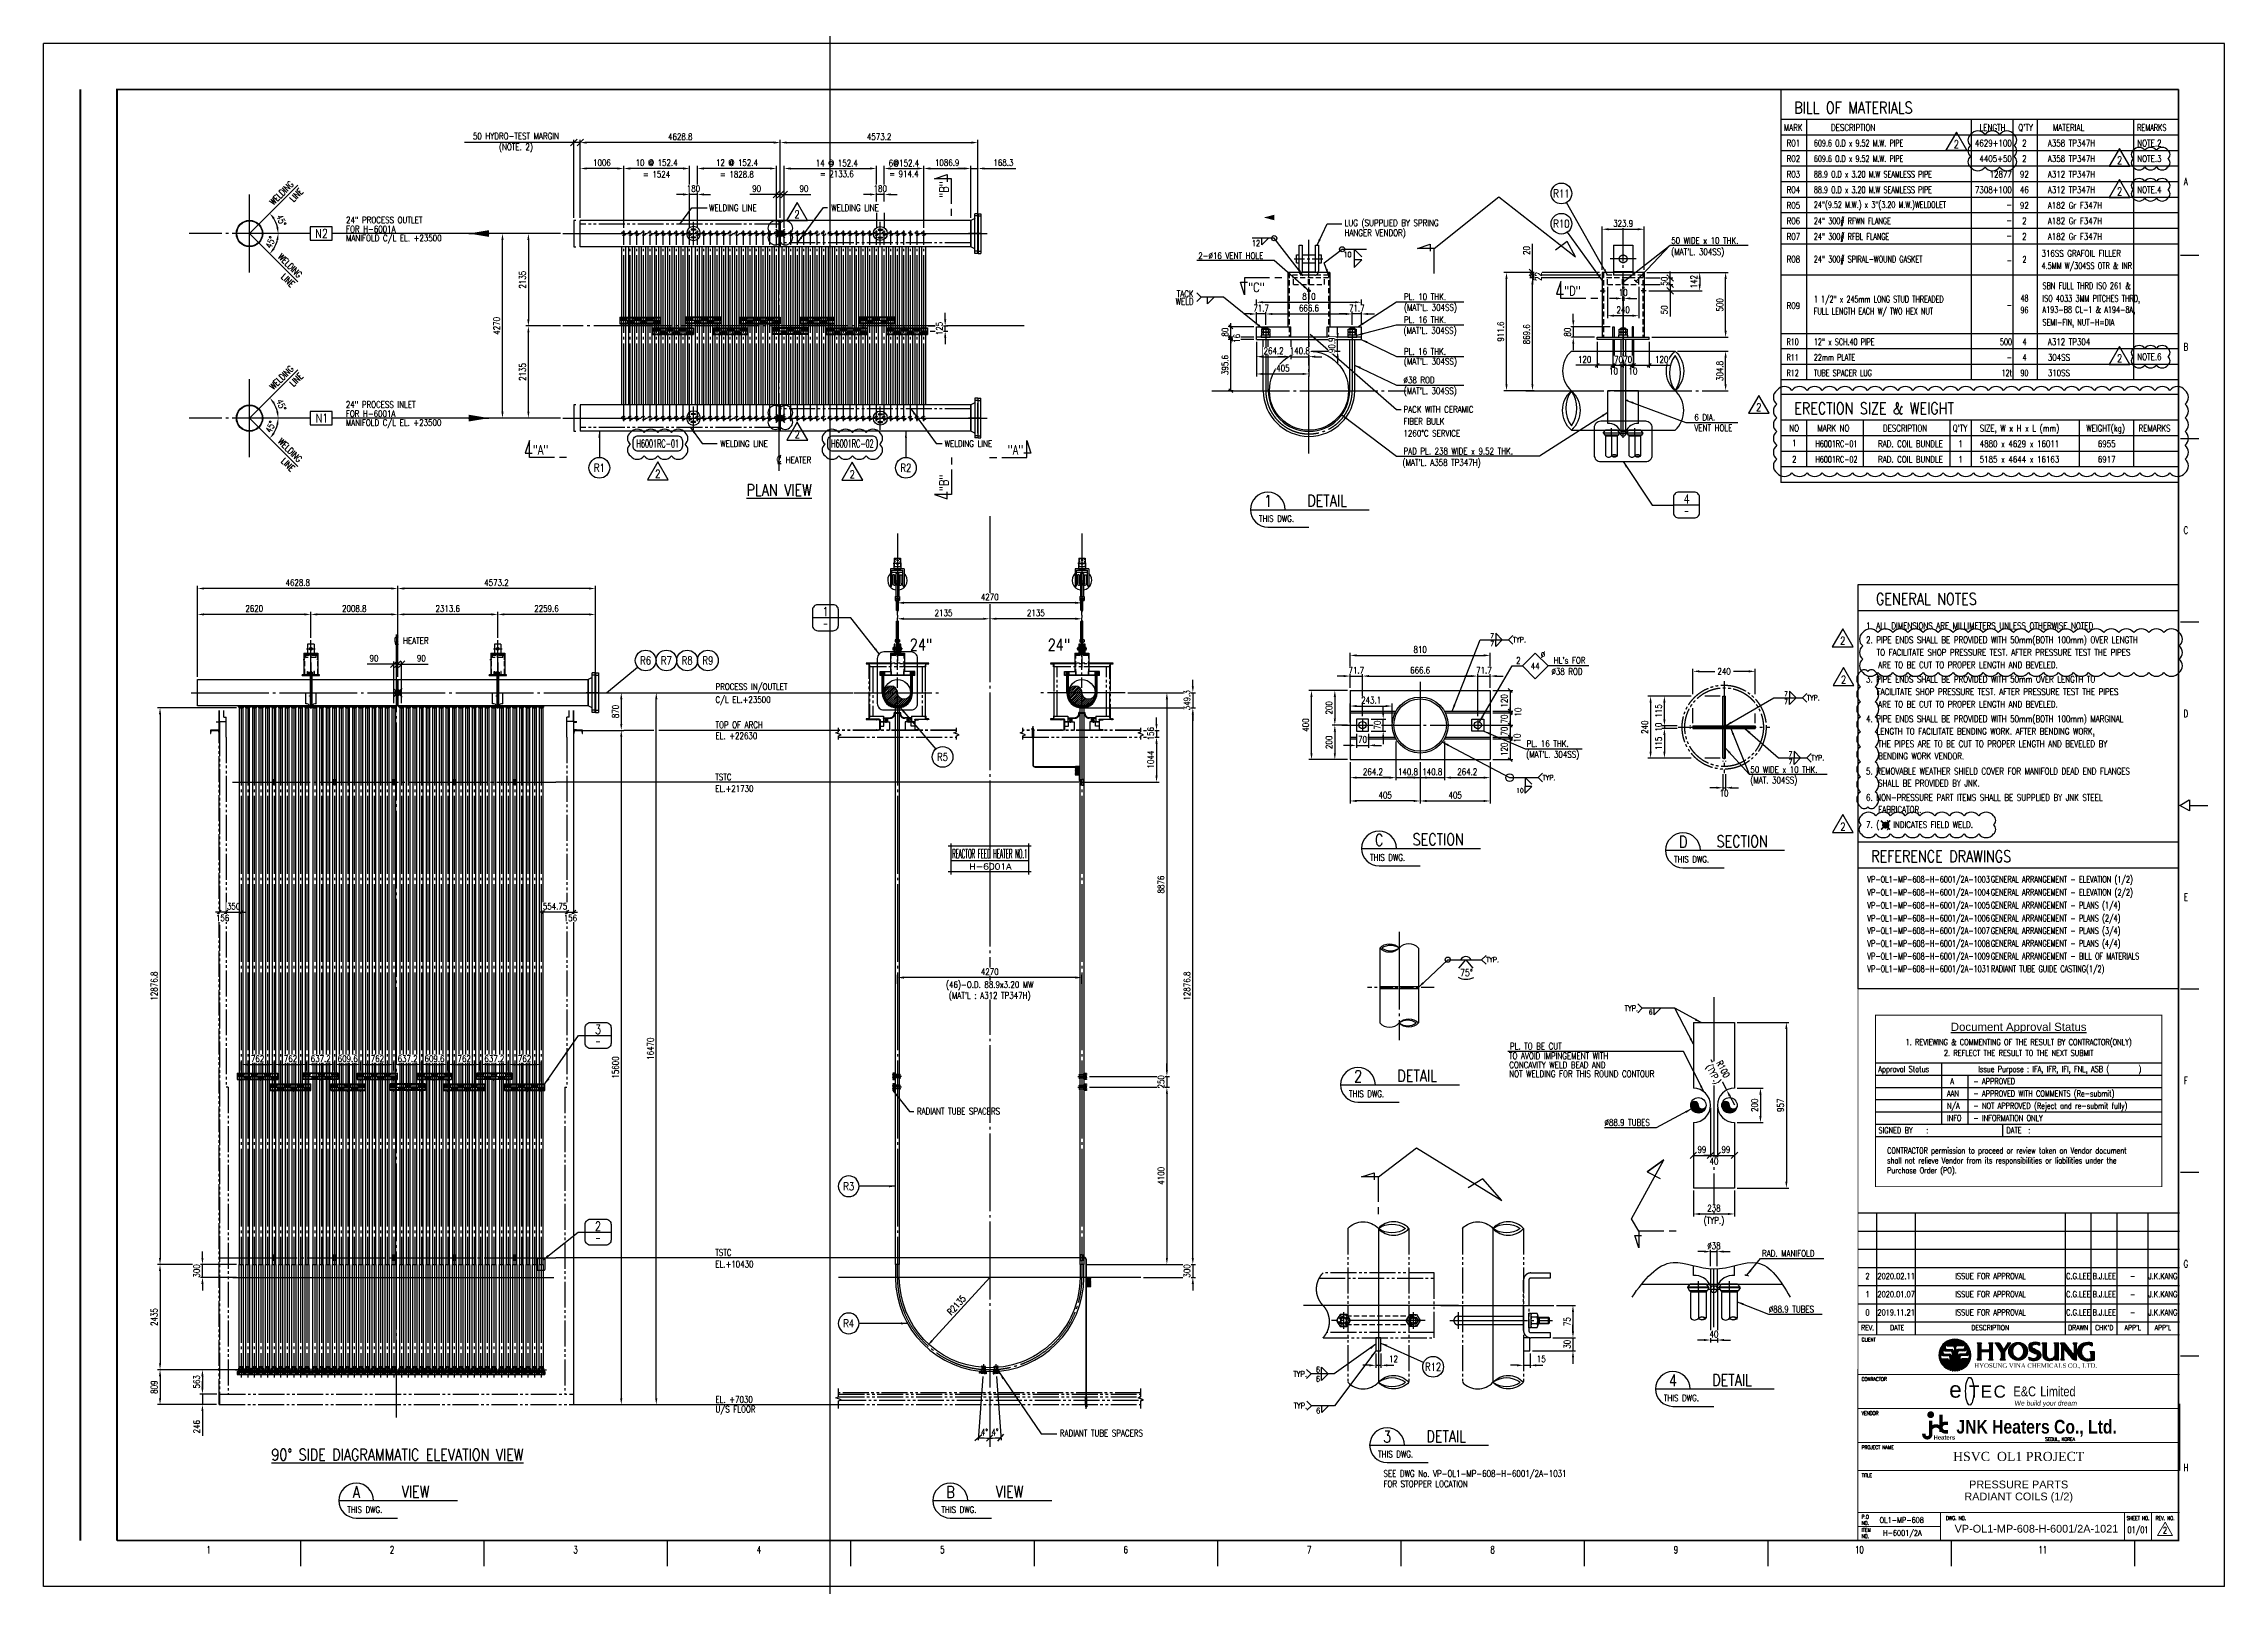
# Model space of a CAD drawing. Header units: millimetres. Extents: x 0 to 91981, y -132907 to 77676.
# Drawn here: x 0 to 50460, y 0 to 35691 of the extents above; entities that cross this region are included whole.
import ezdxf
from ezdxf.enums import TextEntityAlignment as Align

# ---------------------------------------------------------------- set-up
doc = ezdxf.new("R2010")
doc.units = ezdxf.units.MM
doc.header["$LTSCALE"] = 60
for name, pattern in [('CENTER', [7, 4, -1, 1, -1]), ('CENTERL', [8, 5, -1, 1, -1]), ('HIDDEN2', [0.1875, 0.125, -0.0625]), ('JNK-CENTER', [34, 30, -1.5, 1, -1.5]), ('JNK-HIDDEN', [3, 2, -1]), ('JNK-PHANTOM', [15, 10, -1, 1, -1, 1, -1]), ('PHA', [30, 20, -2, 2, -2, 2, -2])]:
    doc.linetypes.add(name, pattern=pattern)
for name, color, linetype in [('9', 2, 'HIDDEN2'), ('BODER', 7, 'Continuous'), ('border', 130, 'Continuous'), ('C', 1, 'CENTER'), ('CEN-R', 1, 'JNK-CENTER'), ('CENTER-R', 1, 'CENTER'), ('CENTERL', 1, 'CENTERL'), ('CON-C', 4, 'Continuous'), ('CON-G', 3, 'Continuous'), ('CON-R', 1, 'Continuous'), ('CON-W', 7, 'Continuous'), ('CON-Y', 2, 'Continuous'), ('CONT-Y', 2, 'Continuous'), ('Dim-W', 7, 'Continuous'), ('FORM', 7, 'Continuous'), ('HID-Y', 2, 'JNK-HIDDEN'), ('LOGO-FRAME', 7, 'Continuous'), ('MIS-B', 5, 'Continuous'), ('PAN-W', 6, 'PHA'), ('PHA-M', 6, 'JNK-PHANTOM'), ('PHA-W', 7, 'JNK-PHANTOM'), ('rev-1', 2, 'Continuous'), ('rev-2', 2, 'Continuous'), ('STL-OBJT', 7, 'Continuous'), ('TEXT1', 2, 'Continuous'), ('THIN', 1, 'Continuous'), ('TITLE', 7, 'Continuous'), ('TXT-C', 4, 'Continuous'), ('TXT-Y', 2, 'Continuous')]:
    doc.layers.add(name, color=color, linetype=linetype)
doc.layers.add('CONT-G', color=3, linetype='Continuous', lineweight=25)
doc.styles.add('Arial', font='arial.ttf', dxfattribs={"height": 0.2})
doc.styles.add('DESCRIPTION', font='SIMPLEX', dxfattribs={"width": 0.85})
doc.styles.add('HGTXT', font='romans.shx', dxfattribs={"bigfont": 'WHGTXT.shx'})
doc.styles.add('Logo', font='ARIALNB.TTF', dxfattribs={"width": 0.8})
doc.styles.add('ROMANS', font='ROMANS.shx', dxfattribs={"width": 0.8})
doc.styles.add('SIMPLEX', font='simplex.shx', dxfattribs={"width": 0.8})
doc.styles.add('time', font='times.ttf', dxfattribs={"height": 5})
doc.styles.add('USER1', font='swiss.ttf', dxfattribs={"width": 0.8, "height": 5})
doc.dimstyles.new('DIM60', dxfattribs={"dimscale": 60, "dimtxt": 2.5, "dimasz": 2.5, "dimexe": 1, "dimexo": 1, "dimgap": 1, "dimtad": 1, "dimdsep": 46, "dimtxsty": 'SIMPLEX', "dimcen": 0, "dimclrd": 256, "dimclre": 256, "dimclrt": 2, "dimadec": 1, "dimazin": 2, "dimtfac": 1, "dimtix": 1, "dimtmove": 2, "dimatfit": 2, "dimfxl": 1, "dimarcsym": 1})
doc.dimstyles.new('DIM60x10', dxfattribs={"dimscale": 60, "dimtxt": 2.5, "dimasz": 2.5, "dimexe": 1, "dimexo": 1, "dimgap": 1, "dimtad": 1, "dimdec": 1, "dimlfac": 0.1, "dimdsep": 46, "dimtxsty": 'SIMPLEX', "dimcen": 2.5, "dimclrd": 7, "dimclre": 7, "dimclrt": 2, "dimadec": 1, "dimazin": 2, "dimtfac": 1, "dimtdec": 1, "dimtix": 1, "dimtmove": 2, "dimatfit": 2, "dimfxl": 1, "dimtfill": 1, "dimtolj": 1, "dimtzin": 0, "dimarcsym": 1})
doc.dimstyles.new('DIM60x3', dxfattribs={"dimscale": 60, "dimtxt": 2.5, "dimasz": 2.5, "dimexe": 1, "dimexo": 1, "dimgap": 1, "dimtad": 1, "dimdec": 1, "dimlfac": 0.333333, "dimdsep": 46, "dimtxsty": 'SIMPLEX', "dimcen": 0, "dimclrd": 256, "dimclre": 256, "dimclrt": 2, "dimadec": 1, "dimazin": 2, "dimtfac": 1, "dimtdec": 1, "dimtix": 1, "dimtmove": 2, "dimatfit": 2, "dimldrblk": 'NONE', "dimfxl": 1, "dimtfill": 1, "dimarcsym": 1})
doc.dimstyles.new('DIM60x4', dxfattribs={"dimscale": 60, "dimtxt": 2.5, "dimasz": 2.5, "dimexe": 1, "dimexo": 1, "dimgap": 1, "dimtad": 1, "dimdec": 1, "dimlfac": 0.25, "dimdsep": 46, "dimtxsty": 'SIMPLEX', "dimcen": 2.5, "dimclrd": 7, "dimclre": 7, "dimclrt": 2, "dimadec": 1, "dimazin": 2, "dimtfac": 1, "dimtdec": 1, "dimtix": 1, "dimtmove": 2, "dimatfit": 2, "dimfxl": 1, "dimtfill": 1, "dimtolj": 1, "dimtzin": 0, "dimarcsym": 1})
doc.dimstyles.new('DIM60x6', dxfattribs={"dimscale": 60, "dimtxt": 2.5, "dimasz": 2.5, "dimexe": 1, "dimexo": 1, "dimgap": 1, "dimtad": 1, "dimdec": 1, "dimlfac": 0.166667, "dimdsep": 46, "dimtxsty": 'SIMPLEX', "dimcen": 0, "dimclrd": 256, "dimclre": 256, "dimclrt": 2, "dimadec": 1, "dimazin": 2, "dimtfac": 1, "dimtdec": 1, "dimtix": 1, "dimtmove": 2, "dimatfit": 2, "dimfxl": 1, "dimarcsym": 1})
doc.dimstyles.new('DIM_60', dxfattribs={"dimscale": 60, "dimtxt": 2.5, "dimasz": 2.5, "dimexe": 1, "dimexo": 1, "dimgap": 1, "dimtad": 1, "dimdec": 4, "dimdsep": 46, "dimtxsty": 'SIMPLEX', "dimcen": 2.5, "dimclrd": 7, "dimclre": 7, "dimclrt": 2, "dimadec": 4, "dimazin": 2, "dimtfac": 1, "dimtdec": 4, "dimtmove": 0, "dimatfit": 2, "dimfxl": 0.18, "dimtolj": 1, "dimtzin": 0, "dimarcsym": 1})

msp = doc.modelspace()

# ---------------------------------------------------------------- texts
at = {"style": 'SIMPLEX', "width": 0.8}
msp.add_attdef('10', text='', height=121.84615, dxfattribs=at).set_placement((30262.51463, 30751.777, 604.47657), align=Align.RIGHT)
at = {"layer": 'BODER', "color": 7, "style": 'Arial'}
msp.add_text('RADIANT COILS (1/2)', height=180, dxfattribs=at).set_placement((45700.24437, 2057.76827), align=Align.MIDDLE)
msp.add_text('VP-OL1-MP-608-H-6001/2A-1021', height=180, dxfattribs=at).set_placement((46111.9191, 1243.89253), align=Align.CENTER)
at = {"layer": 'CON-C', "style": 'SIMPLEX', "width": 0.8}
for s, height, p in [('BILL OF MATERIALS', 270, (40507.12911, 34074.6688)), ('ERECTION SIZE & WEIGHT', 270.0000001, (40507.12911, 27118.8664)), ('GENERAL NOTES', 270, (42398.39969, 22711.43439)), ('REFERENCE DRAWINGS', 270.0000001, (42287.03764, 16755.84657))]:
    msp.add_text(s, height=height, dxfattribs=at).set_placement(p)
for p in [(20301.84443, 21651.36626), (23493.59255, 21649.29427)]:
    msp.add_text('24"', height=270, dxfattribs=at).set_placement(p, align=Align.CENTER)
for tag, p in [('N2', (6430.66448, 31298.7046)), ('N1', (6440.49281, 27028.7046))]:
    msp.add_attdef(tag, text='1', height=202.5, dxfattribs=at).set_placement(p, align=Align.MIDDLE_CENTER)
at = {"layer": 'CON-G', "style": 'SIMPLEX', "width": 0.8}
for s, p in [('NO', (40391.53847, 26718.45574)), ('MARK NO', (41043.81106, 26718.45574)), ('DESCRIPTION', (42559.34574, 26718.45574)), ("Q'TY", (44174.15092, 26718.45574)), ('SIZE, W x H x L (mm)', (44799.18635, 26718.45574)), ('WEIGHT(kg)', (47264.16352, 26718.45574)), ('REMARKS', (48472.82355, 26718.45574))]:
    msp.add_text(s, height=150, dxfattribs=at).set_placement(p)
at = {"layer": 'CON-Y', "style": 'SIMPLEX', "width": 0.8}
for s, height, p in [('24" PROCESS OUTLET', 150, (6998.36711, 31535.78411)), ('MANIFOLD C/L EL. +23500', 150, (6998.1484, 31117.8196)), ('FOR H-6001A', 150, (6998.52664, 31324.94411)), ('HANGER VENDOR)', 150, (30099.91173, 31240.02755, 354.71021)), ('LUG (SUPPLIED BY SPRING', 150, (30103.36609, 31468.03958, 354.71021)), ('2-%%C16 VENT HOLE', 150, (26718.20401, 30709.3021, -327.42481)), ('50 WIDE x 10 THK. ', 150, (37662.87988, 31059.71295)), ("(MAT'L. 304SS)", 150, (37659.0856, 30800.92726)), ('PL. 10 THK.', 150, (31478.65257, 29760.55735)), ("(MAT'L. 304SS)", 150, (31474.85829, 29512.57347)), ('PL. 16 THK.', 150, (31477.87534, 29227.9302)), ("(MAT'L. 304SS)", 150, (31467.03644, 28978.19106)), ("(MAT'L. 304SS)", 150, (31473.12203, 28264.68305)), ('PL. 16 THK.', 150, (31476.91631, 28493.77892)), ('%%C38 ROD', 150, (31465.46313, 27834.03663)), ("(MAT'L. 304SS)", 150, (31472.06313, 27584.95089)), ('24" PROCESS INLET', 150, (6993.69754, 27265.78411)), ('MANIFOLD C/L EL. +23500', 150, (6993.7084, 26847.8196)), ('FOR H-6001A', 150, (6993.95654, 27054.94411)), ('TSTC', 150, (15541.83235, 18649.28137)), ('EL.+21730', 150, (15541.83235, 18380.83575)), ('TSTC', 150, (15541.77678, 7649.31992)), ('EL.+10430', 150, (15541.77678, 7380.87431)), ('EL. +7030', 150, (15546.08006, 4249.20251)), ('U/S FLOOR', 150, (15546.08006, 4024.03893)), ('SEOUL, KOREA', 79.2515862, (46315.20114, 3365.42401))]:
    msp.add_text(s, height=height, dxfattribs=at).set_placement(p)
for s, p in [('VENT HOLE', (38196.74961, 26725.89166)), ('6 DIA.', (38196.5329, 26970.55678))]:
    msp.add_text(s, height=150, rotation=359.999999935, dxfattribs=at).set_placement(p)
for tag, p in [('WELD', (26609.225, 29726.63135, -327.42481)), ('TACK', (26609.225, 29901.03223, -327.42481))]:
    msp.add_attdef(tag, text='TYP.', height=150, dxfattribs=at).set_placement(p, align=Align.MIDDLE_RIGHT)
at = {"layer": 'TEXT1', "style": 'ROMANS', "width": 0.8}
msp.add_text('75%%D', height=165, dxfattribs=at).set_placement((32774.61898, 14117.22816))
at = {"layer": 'TXT-C', "style": 'SIMPLEX', "width": 0.8}
for s, p in [('%%UPLAN VIEW', (17018.12766, 25230.46646)), ('%%U90%%D SIDE DIAGRAMMATIC ELEVATION VIEW', (8185.73731, 2911.10634))]:
    msp.add_text(s, height=270, dxfattribs=at).set_placement(p, align=Align.CENTER)
at = {"layer": 'TXT-Y', "style": 'SIMPLEX'}
for s, width, p in [('MARK', 0.8, (40265.99668, 33674.25814)), ('DESCRIPTION', 0.8, (41358.74115, 33674.25814)), ('LENGTH', 0.8, (44794.03974, 33674.25814)), ("Q'TY", 0.8, (45692.00419, 33674.25814)), ('MATERIAL', 0.8, (46493.37587, 33674.25814)), ('REMARKS', 0.6, (48441.02675, 33674.25814)), ('R01', 0.8, (40329.86447, 33314.25814)), ('609.6 O.D x 9.52 M.W. PIPE', 0.72, (40962.41105, 33314.25814)), ('A358 TP347H', 0.8, (46375.79663, 33314.25814)), ('NOTE.2', 0.8, (48444.23276, 33314.25814)), ('R02', 0.8, (40329.86447, 32954.25814)), ('609.6 O.D x 9.52 M.W. PIPE', 0.72, (40962.41105, 32954.25814)), ('A358 TP347H', 0.8, (46375.79663, 32954.25814)), ('NOTE.3', 0.8, (48444.23276, 32954.25814)), ('R03', 0.8, (40329.86447, 32594.25814)), ('R04', 0.8, (40329.86447, 32234.25814)), ('88.9 O.D x 3.20 M.W SEAMLESS PIPE', 0.72, (40962.41105, 32594.25814)), ('88.9 O.D x 3.20 M.W SEAMLESS PIPE', 0.72, (40962.41105, 32234.25814)), ('A312 TP347H', 0.8, (46375.79663, 32594.25814)), ('A312 TP347H', 0.8, (46375.79663, 32234.25814)), ('NOTE.4', 0.8, (48444.23276, 32234.25814)), ('WELDING LINE', 0.8, (15398.7661, 31817.25932)), ('WELDING LINE', 0.8, (18225.86735, 31818.17655)), ('R05', 0.8, (40329.86447, 31874.25814)), ('24"(9.52 M.W.) x 3"(3.20 M.W.)WELDOLET', 0.72, (40962.41105, 31889.29767)), ('A182 Gr F347H', 0.8, (46375.79663, 31874.25814)), ('R06', 0.8, (40329.86447, 31514.25814)), ('R07', 0.8, (40329.86447, 31154.25814)), ('24" 300# RFWN FLANGE', 0.72, (40962.41105, 31514.25814)), ('24" 300# RFBL FLANGE', 0.72, (40962.41105, 31154.25814)), ('A182 Gr F347H', 0.8, (46375.79663, 31514.25814)), ('A182 Gr F347H', 0.8, (46375.79663, 31154.25814)), ('24" 300# SPIRAL-WOUND GASKET', 0.72, (40962.41105, 30629.49374)), ('316SS GRAFOIL FILLER', 0.8, (46229.33006, 30762.64674)), ('R08', 0.8, (40329.86447, 30629.14386)), ('4.5MM W/304SS OTR & INR', 0.6, (46229.33006, 30477.39619)), ('1 1/2" x 245mm LONG STUD THREADED', 0.72, (40960.2933, 29703.49848)), ('SBN FULL THRD ISO 261 &', 0.6, (46251.25222, 30014.19695)), ('ISO 4033 3MM PITCHES THRD,', 0.6, (46251.25222, 29720.73927)), ('R09', 0.8, (40329.86447, 29553.04828)), ('FULL LENGTH EACH W/ TWO HEX NUT', 0.72, (40960.2933, 29425.66348)), ('A193-B8 CL-1 & A194-8A,', 0.6, (46251.25222, 29462.64502)), ('SEMI-FIN, NUT-H=DIA', 0.6, (46251.25222, 29169.18734)), ('R10', 0.72, (40329.86447, 28716.74023)), ('12" x SCH.40 PIPE', 0.72, (40962.41105, 28716.74023)), ('A312 TP304', 0.8, (46375.41724, 28716.74023)), ('R11', 0.72, (40329.86447, 28356.74023)), ('22mm PLATE', 0.72, (40962.41105, 28356.74023)), ('304SS', 0.8, (46375.41724, 28356.74023)), ('NOTE.6', 0.8, (48444.23276, 28371.77975)), ('R12', 0.72, (40329.86447, 27996.74023)), ('TUBE SPACER LUG', 0.72, (40962.41105, 27996.74023)), ('310SS', 0.8, (46375.41724, 27996.74023)), ('PACK WITH CERAMIC', 0.8, (31465.38837, 27153.94589, -1230.1253)), ('FIBER BULK', 0.8, (31465.38837, 26877.28951, -1230.1253)), ('1260%%DC SERVICE', 0.8, (31465.38837, 26600.63298, -1230.1253)), ('WELDING LINE', 0.8, (15655.81095, 26360.35649)), ('WELDING LINE', 0.8, (20847.61372, 26361.79934)), ('PAD PL. 238 WIDE x 9.52 THK. ', 0.8, (31466.85888, 26188.8696)), ('1', 0.8, (40455.40626, 26376.36241)), ('H6001RC-01', 0.72, (40996.92309, 26358.45574)), ('4880 x 4629 x 16011', 0.8, (44799.5168, 26358.45574)), ("(MAT'L. A358 TP347H)", 0.8, (31443.06578, 25925.61027)), ('2', 0.8, (40455.40626, 25998.45574)), ('H6001RC-02', 0.72, (40996.92309, 25998.45574)), ('5185 x 4644 x 16163', 0.8, (44799.5168, 25998.45574)), ('1. ALL DIMENSIONS ARE MILLIMETERS UNLESS OTHERWISE NOTED.', 0.8, (42169.54552, 22147.99729)), ('2. PIPE ENDS SHALL BE PROVIDED WITH 50mm(BOTH 100mm) OVER LENGTH', 0.8, (42169.54552, 21821.74189)), ('%%C38 ROD', 0.8, (34888.9489, 21091.29374)), (' TO FACILITATE SHOP PRESSURE TEST. AFTER PRESSURE TEST THE PIPES', 0.8, (42330.1568, 21533.10004)), ('ARE TO BE CUT TO PROPER LENGTH AND BEVELED.', 0.8, (42448.25726, 21242.6866)), ('3. PIPE ENDS SHALL BE PROVIDED WITH 50mm OVER LENGTH TO', 0.8, (42169.54552, 20910.95736)), (' FACILITATE SHOP PRESSURE TEST. AFTER PRESSURE TEST THE PIPES', 0.8, (42330.1568, 20622.31551)), ('ARE TO BE CUT TO PROPER LENGTH AND BEVELED.', 0.8, (42448.25726, 20331.90207)), ('4. PIPE ENDS SHALL BE PROVIDED WITH 50mm(BOTH 100mm) MARGINAL', 0.8, (42169.54553, 19995.25793)), (' LENGTH TO FACILITATE BENDING WORK. AFTER BENDING WORK,', 0.8, (42330.1568, 19706.61608)), ('THE PIPES ARE TO BE CUT TO PROPER LENGTH AND BEVELED BY', 0.8, (42448.25727, 19416.20264)), ('BENDING WORK VENDOR.', 0.8, (42448.25727, 19133.94393)), ('50 WIDE x 10 THK. ', 0.8, (39492.84973, 18820.26521)), ('(MAT. 304SS)', 0.8, (39489.05545, 18577.61786)), ('5. REMOVABLE WEATHER SHIELD COVER FOR MANIFOLD DEAD END FLANGES', 0.8, (42169.54553, 18783.03392)), ('6. NON-PRESSURE PART ITEMS SHALL BE SUPPLIED BY JNK STEEL', 0.8, (42169.54553, 18175.10884)), ('SHALL BE PROVIDED BY JNK.', 0.8, (42448.8633, 18506.11084)), ('7. (  ) INDICATES FIELD WELD.', 0.8, (42169.54552, 17546.75929)), ('FABRICATOR.', 0.8, (42450.2579, 17897.64209)), ('TO AVOID IMPINGEMENT WITH', 0.8, (33905.93069, 12198.70685)), ('CONCAVITY WELD BEAD AND', 0.8, (33913.33644, 11988.1256)), ('PL. TO BE CUT', 0.8, (33929.87327, 12421.12741)), ('NOT WELDING FOR THIS ROUND CONTOUR', 0.8, (33913.60509, 11782.89527)), ('%%C88.9 TUBES', 0.8, (36116.91011, 10657.33551)), ('RAD. MANIFOLD', 0.8, (39761.29273, 7628.68326)), ('%%C88.9 TUBES', 0.8, (39916.04892, 6336.63871)), ('SEE DWG No. VP-OL1-MP-608-H-6001/2A-1031', 0.8, (31002.89672, 2535.17639)), ('FOR STOPPER LOCATION', 0.8, (31002.89672, 2295.28572))]:
    msp.add_text(s, height=150, dxfattribs=dict(at, width=width)).set_placement(p)
for s, width, p in [('4629+100', 0.8, (45541.2003, 33314.25814)), ('4405+50', 0.8, (45541.2003, 32954.25814)), ('7308+100', 0.8, (45541.2003, 32234.25814)), ('12877', 0.8, (45541.2003, 32594.25814)), ('-', 0.8, (45544.20945, 31889.29767)), ('-', 0.8, (45544.20945, 31529.29767)), ('-', 0.8, (45544.20945, 31169.29767)), ('-', 0.72, (45544.20945, 30604.16258)), ('-', 0.72, (45544.20945, 29569.16125)), ('-', 0.72, (45544.20945, 29569.16125)), ('500', 0.72, (45544.20945, 28716.74023)), ('-', 0.72, (45544.20945, 28356.74023)), ('12t', 0.72, (45544.20945, 27996.74023)), ('RAD. COIL BUNDLE', 0.8, (43947.69209, 26358.45574)), ('RAD. COIL BUNDLE', 0.8, (43947.69209, 25998.45574))]:
    msp.add_text(s, height=150, dxfattribs=dict(at, width=width)).set_placement(p, align=Align.RIGHT)
for s, width, p in [('2', 0.8, (45833.03823, 33314.25814)), ('2', 0.8, (45833.03823, 32954.25814)), ('92', 0.8, (45833.03823, 32594.25814)), ('46', 0.8, (45833.03823, 32234.25814)), ('92', 0.8, (45833.03823, 31874.25814)), ('2', 0.8, (45833.03823, 31514.25814)), ('2', 0.8, (45833.03823, 31154.25814)), ('2', 0.72, (45833.03823, 30624.43115)), ('48', 0.72, (45833.03823, 29726.14601)), ('96', 0.72, (45833.03823, 29453.86869)), ('4', 0.72, (45833.03823, 28716.74023)), ('4', 0.72, (45833.03823, 28356.74023)), ('90', 0.72, (45833.03823, 27996.74023)), ('1', 0.8, (44353.31511, 26358.45574)), ('6955', 0.8, (47738.45275, 26358.45574)), ('1', 0.8, (44353.31511, 25998.45574)), ('6917', 0.8, (47738.45275, 25998.45574))]:
    msp.add_text(s, height=150, dxfattribs=dict(at, width=width)).set_placement(p, align=Align.CENTER)
at = {"layer": 'TXT-Y', "style": 'SIMPLEX', "width": 0.8}
for s, p in [('PROCESS IN/OUTLET', (15546.03518, 20739.55287)), ('C/L EL.+23500', (15546.03518, 20438.71915)), ('TOP OF ARCH', (15545.67918, 19856.04718)), ('EL. +22630', (15545.61031, 19603.54718)), ('RADIANT TUBE SPACERS', (20208.51716, 10917.57243)), ('RADIANT TUBE SPACERS', (23513.52385, 3471.22332))]:
    msp.add_text(s, height=150, rotation=360, dxfattribs=at).set_placement(p)

# ---------------------------------------------------------------- blocks, each defined once
blk = doc.blocks.new('etc')
at = {"color": 3}
blk.add_ellipse((25.31, -6.18), major_axis=(0, 5.34), ratio=0.29564, dxfattribs=at)
at = {"color": 6, "style": 'USER1'}
for s, height, p in [('e', 6.25, (17.39, -8.68)), ('T', 4.7, (25.03, -8.68)), ('E', 4.7, (29.55, -8.68)), ('C', 4.7, (34.52, -8.68))]:
    blk.add_text(s, height=height, dxfattribs=at).set_placement(p)
at = {"color": 4, "style": 'USER1', "width": 0.8}
for s, p in [('E&C', (42.2, -8.15)), ('Limited', (52.51, -8.15))]:
    blk.add_text(s, height=3.781, dxfattribs=at).set_placement(p)
at = {"insert": (42.52, -9.85), "char_height": 1.87, "width": 42.484, "attachment_point": 1, "style": 'HGTXT'}
blk.add_mtext('{\\fSansSerif|b0|i0|c2|p2;\\Q5;We build your dream}', dxfattribs=at)
blk = doc.blocks.new('TITLE')
at = {"color": 7}
for p, q in [((841, 594.85), (0, 594.85)), ((0, 0), (0, 594.85)), ((841, 0), (841, 594.85)), ((824.02, 513.34), (831.1, 513.34)), ((824.02, 442.6), (831.1, 442.6)), ((824.02, 371.87), (831.1, 371.87)), ((823.88, 301.14), (827.42, 303.26)), ((827.56, 303.26), (827.56, 299.02)), ((827.56, 299.02), (823.88, 301.14)), ((827.56, 301.14), (834.63, 301.14)), ((824.02, 230.41), (831.1, 230.41)), ((824.02, 159.68), (831.1, 159.68)), ((824.02, 88.95), (831.1, 88.95)), ((823.67, 70.34), (823.67, 44.64)), ((99.02, 17.68), (99.02, 7.78)), ((169.76, 17.68), (169.76, 7.78)), ((240.49, 17.68), (240.49, 7.78)), ((311.22, 17.68), (311.22, 7.78)), ((381.95, 17.68), (381.95, 7.78)), ((452.68, 17.68), (452.68, 7.78)), ((523.41, 17.68), (523.41, 7.78)), ((594.15, 17.68), (594.15, 7.78)), ((664.88, 17.68), (664.88, 7.78)), ((735.61, 17.68), (735.61, 7.78)), ((806.34, 17.68), (806.34, 7.78)), ((841, 0), (0, 0))]:
    blk.add_line(p, q, dxfattribs=at)
at = {"color": 5}
for p, q in [((731.11, 90.5), (733.27, 92.66)), ((731.12, 90.55), (733.27, 92.7)), ((731.13, 90.6), (733.27, 92.74)), ((731.14, 90.65), (733.27, 92.78)), ((731.16, 90.7), (733.27, 92.81)), ((731.17, 90.75), (733.27, 92.85)), ((731.18, 90.8), (733.27, 92.89)), ((731.2, 90.86), (733.27, 92.93)), ((731.22, 90.91), (733.27, 92.97)), ((731.23, 90.97), (733.27, 93.01)), ((731.25, 91.02), (733.27, 93.04)), ((731.27, 91.08), (733.27, 93.08)), ((731.29, 91.13), (733.27, 93.12)), ((731.31, 91.19), (733.27, 93.16)), ((731.33, 91.25), (733.27, 93.2)), ((731.35, 91.31), (733.27, 93.23)), ((731.37, 91.37), (733.27, 93.27)), ((731.4, 91.44), (733.27, 93.31)), ((731.42, 91.5), (733.27, 93.35)), ((731.45, 91.57), (733.27, 93.39)), ((731.48, 91.63), (733.27, 93.43)), ((731.51, 91.7), (733.27, 93.46)), ((731.54, 91.77), (733.27, 93.5)), ((731.58, 91.85), (733.27, 93.54)), ((731.61, 91.92), (733.27, 93.58)), ((731.65, 92), (734.26, 94.6)), ((731.7, 92.08), (734.18, 94.56)), ((731.74, 92.17), (734.09, 94.51)), ((731.79, 92.25), (734, 94.46)), ((731.85, 92.35), (733.91, 94.41)), ((731.91, 92.45), (733.81, 94.34)), ((731.98, 92.56), (733.7, 94.27)), ((732.06, 92.68), (733.58, 94.19)), ((732.16, 92.81), (733.44, 94.09)), ((732.29, 92.98), (733.28, 93.97)), ((732.4, 91.75), (733.27, 92.62)), ((732.44, 91.75), (733.27, 92.58)), ((732.47, 91.75), (733.27, 92.55)), ((732.48, 93.21), (733.05, 93.78)), ((733.28, 93.58), (734.33, 94.64)), ((733.31, 93.58), (734.41, 94.68)), ((733.35, 93.58), (734.48, 94.71)), ((733.39, 93.58), (734.55, 94.75)), ((733.43, 93.58), (734.62, 94.78)), ((733.47, 93.58), (734.69, 94.81)), ((733.5, 93.58), (734.76, 94.83)), ((733.54, 93.58), (734.82, 94.86)), ((733.58, 93.58), (734.88, 94.88)), ((733.62, 93.58), (734.94, 94.91)), ((733.66, 93.58), (735, 94.93)), ((733.7, 93.09), (735.76, 95.15)), ((733.7, 93.13), (735.71, 95.14)), ((733.7, 93.17), (735.66, 95.12)), ((733.7, 93.21), (735.61, 95.11)), ((733.7, 93.25), (735.56, 95.1)), ((733.7, 93.28), (735.5, 95.09)), ((733.7, 93.32), (735.45, 95.07)), ((733.7, 93.36), (735.4, 95.06)), ((733.7, 93.4), (735.35, 95.04)), ((733.7, 93.44), (735.29, 95.03)), ((733.7, 93.47), (735.24, 95.01)), ((733.7, 93.51), (735.18, 94.99)), ((733.7, 93.55), (735.12, 94.97)), ((733.7, 93.58), (735.06, 94.95)), ((733.71, 93.03), (735.85, 95.17)), ((733.71, 93.06), (735.81, 95.16)), ((733.72, 93), (735.9, 95.18)), ((733.73, 92.97), (735.95, 95.19)), ((733.74, 92.94), (736, 95.2)), ((733.75, 92.92), (736.04, 95.2)), ((733.77, 92.89), (736.09, 95.21)), ((733.78, 92.87), (736.13, 95.22)), ((733.8, 92.85), (736.18, 95.23)), ((733.82, 92.83), (736.22, 95.23)), ((733.84, 92.81), (736.27, 95.24)), ((733.86, 92.79), (736.31, 95.24)), ((733.88, 92.78), (736.36, 95.25)), ((733.91, 92.76), (736.4, 95.25)), ((733.93, 92.75), (736.44, 95.26)), ((733.96, 92.74), (736.48, 95.26)), ((733.99, 92.73), (736.53, 95.27)), ((734.02, 92.72), (736.57, 95.27)), ((734.05, 92.71), (736.61, 95.27)), ((734.08, 92.71), (736.65, 95.28)), ((734.12, 92.71), (736.69, 95.28)), ((734.16, 92.71), (736.73, 95.28)), ((734.2, 92.71), (736.77, 95.28)), ((734.23, 92.71), (736.81, 95.29)), ((734.27, 92.71), (736.85, 95.29)), ((734.31, 92.71), (736.89, 95.29)), ((734.35, 92.71), (736.93, 95.29)), ((734.39, 92.71), (736.97, 95.29)), ((734.43, 92.71), (737.01, 95.29)), ((734.46, 92.71), (737.05, 95.29)), ((734.5, 92.71), (737.09, 95.29)), ((734.54, 92.71), (737.12, 95.29)), ((734.58, 92.71), (737.16, 95.29)), ((734.62, 92.71), (737.2, 95.29)), ((734.65, 92.71), (737.24, 95.29)), ((734.69, 92.71), (737.27, 95.29)), ((734.73, 92.71), (737.31, 95.29)), ((734.77, 92.71), (737.35, 95.29)), ((734.81, 92.71), (737.38, 95.28)), ((734.85, 92.71), (737.42, 95.28)), ((734.88, 92.71), (737.46, 95.28)), ((734.92, 92.71), (737.49, 95.28)), ((734.96, 92.71), (737.53, 95.28)), ((735, 92.71), (737.56, 95.27)), ((735.04, 92.71), (737.6, 95.27)), ((735.07, 92.71), (737.63, 95.27)), ((735.11, 92.71), (737.67, 95.26)), ((735.15, 92.71), (737.7, 95.26)), ((735.19, 92.71), (737.74, 95.26)), ((735.23, 92.71), (737.77, 95.25)), ((735.27, 92.71), (737.81, 95.25)), ((735.3, 92.71), (737.84, 95.24)), ((735.34, 92.71), (737.87, 95.24)), ((735.38, 92.71), (737.91, 95.24)), ((735.42, 92.71), (737.94, 95.23)), ((735.46, 92.71), (737.97, 95.23)), ((735.5, 92.71), (738.01, 95.22)), ((735.53, 92.71), (738.04, 95.22)), ((735.57, 92.71), (738.07, 95.21)), ((735.61, 92.71), (738.11, 95.2)), ((735.65, 92.71), (738.14, 95.2)), ((735.69, 92.71), (738.17, 95.19)), ((735.72, 92.71), (738.2, 95.19)), ((735.76, 92.71), (738.24, 95.18)), ((735.8, 92.71), (738.27, 95.17)), ((735.84, 92.71), (738.3, 95.17)), ((735.88, 92.71), (738.33, 95.16)), ((735.92, 92.71), (738.36, 95.16)), ((735.95, 92.71), (738.39, 95.15)), ((735.99, 92.71), (738.43, 95.14)), ((736.03, 92.71), (738.46, 95.13)), ((736.07, 92.71), (738.49, 95.13)), ((736.11, 92.71), (738.52, 95.12)), ((736.14, 92.71), (738.55, 95.11)), ((736.18, 92.71), (738.58, 95.1)), ((736.22, 92.71), (738.61, 95.1)), ((736.26, 92.71), (738.64, 95.09)), ((736.29, 92.7), (738.67, 95.08)), ((736.33, 92.7), (738.7, 95.07)), ((736.36, 92.69), (738.73, 95.06)), ((736.39, 92.69), (738.76, 95.06)), ((736.42, 92.68), (738.79, 95.05)), ((736.45, 92.67), (738.82, 95.04)), ((736.48, 92.66), (738.85, 95.03)), ((736.5, 92.65), (738.88, 95.02)), ((736.53, 92.63), (738.91, 95.01)), ((736.55, 92.62), (738.94, 95)), ((736.58, 92.6), (738.96, 94.99)), ((736.6, 92.59), (738.99, 94.98)), ((736.62, 92.57), (739.02, 94.97)), ((736.64, 92.56), (739.05, 94.96)), ((736.66, 92.54), (739.08, 94.95)), ((736.68, 92.52), (739.11, 94.94)), ((736.7, 92.5), (739.14, 94.93)), ((736.72, 92.48), (739.16, 94.92)), ((736.74, 92.46), (739.19, 94.91)), ((736.76, 92.44), (739.22, 94.9)), ((736.77, 92.42), (739.25, 94.89)), ((736.79, 92.4), (739.27, 94.88)), ((736.8, 92.37), (739.3, 94.87)), ((736.82, 92.35), (739.33, 94.86)), ((736.83, 92.32), (739.36, 94.85)), ((736.84, 92.3), (739.38, 94.84)), ((736.85, 92.27), (739.41, 94.83)), ((736.86, 92.24), (739.44, 94.82)), ((736.87, 92.21), (739.47, 94.81)), ((736.88, 92.18), (739.49, 94.79)), ((736.88, 92.15), (739.52, 94.78)), ((736.89, 92.12), (739.55, 94.77)), ((736.89, 92.08), (739.57, 94.76)), ((736.9, 92.05), (739.6, 94.75)), ((736.9, 92.01), (739.62, 94.74)), ((736.9, 91.97), (739.65, 94.72)), ((737.55, 92.59), (739.68, 94.71)), ((737.64, 92.64), (739.7, 94.7)), ((737.71, 92.67), (739.73, 94.69)), ((737.76, 92.69), (739.75, 94.67)), ((737.81, 92.7), (739.78, 94.66)), ((737.86, 92.7), (739.81, 94.65)), ((737.9, 92.71), (739.83, 94.64)), ((737.94, 92.71), (739.86, 94.62)), ((737.98, 92.71), (739.88, 94.61)), ((738.02, 92.71), (739.91, 94.6)), ((738.05, 92.71), (739.93, 94.58)), ((738.09, 92.71), (739.96, 94.57)), ((738.13, 92.71), (739.98, 94.56)), ((738.17, 92.71), (740.01, 94.54)), ((738.21, 92.71), (740.03, 94.53)), ((738.25, 92.71), (740.06, 94.52)), ((738.28, 92.71), (740.08, 94.5)), ((738.32, 92.71), (740.1, 94.49)), ((738.36, 92.71), (740.13, 94.48)), ((738.4, 92.71), (740.15, 94.46)), ((738.44, 92.71), (740.18, 94.45)), ((738.47, 92.71), (740.2, 94.43)), ((738.51, 92.71), (740.22, 94.42)), ((738.55, 92.71), (740.25, 94.41)), ((738.59, 92.71), (740.27, 94.39)), ((738.63, 92.71), (740.3, 94.38)), ((738.67, 92.71), (740.32, 94.36)), ((738.7, 92.71), (740.34, 94.35)), ((738.74, 92.71), (740.37, 94.33)), ((738.78, 92.71), (740.39, 94.32)), ((738.82, 92.71), (740.41, 94.3)), ((738.86, 92.71), (740.44, 94.29)), ((738.9, 92.71), (740.46, 94.27)), ((738.93, 92.71), (740.48, 94.26)), ((738.97, 92.71), (740.5, 94.24)), ((739.01, 92.71), (740.53, 94.23)), ((739.05, 92.71), (740.55, 94.21)), ((739.09, 92.71), (740.57, 94.19)), ((739.12, 92.71), (740.59, 94.18)), ((739.16, 92.71), (740.62, 94.16)), ((739.2, 92.71), (740.64, 94.15)), ((739.24, 92.71), (740.66, 94.13)), ((739.28, 92.71), (740.68, 94.11)), ((739.32, 92.71), (740.71, 94.1)), ((739.35, 92.71), (740.73, 94.08)), ((739.39, 92.71), (740.75, 94.07)), ((739.43, 92.71), (740.77, 94.05)), ((739.47, 92.71), (740.79, 94.03)), ((739.51, 92.71), (740.81, 94.02)), ((739.54, 92.71), (740.84, 94)), ((739.58, 92.71), (740.45, 93.58)), ((739.62, 92.71), (740.45, 93.54)), ((739.66, 92.71), (740.45, 93.5)), ((739.7, 92.71), (740.45, 93.46)), ((739.74, 92.71), (740.45, 93.43)), ((739.77, 92.71), (740.45, 93.39)), ((739.81, 92.71), (740.45, 93.35)), ((739.85, 92.71), (740.45, 93.31)), ((739.89, 92.71), (740.45, 93.27)), ((739.93, 92.71), (740.45, 93.23)), ((739.96, 92.71), (740.45, 93.2)), ((740, 92.71), (740.45, 93.16)), ((740, 90.88), (741.97, 92.84)), ((740.04, 92.71), (740.45, 93.12)), ((740.04, 90.88), (741.99, 92.82)), ((740.08, 92.71), (740.45, 93.08)), ((740.08, 90.88), (742, 92.8)), ((740.12, 90.88), (742.02, 92.78)), ((740.13, 92.72), (740.44, 93.04)), ((740.16, 90.88), (742.04, 92.75)), ((740.18, 92.73), (740.43, 92.98)), ((740.2, 90.88), (742.05, 92.73)), ((740.23, 90.88), (742.07, 92.71)), ((740.25, 92.76), (740.4, 92.91)), ((740.27, 90.88), (742.08, 92.69)), ((740.31, 90.88), (742.1, 92.66)), ((740.35, 90.88), (742.11, 92.64)), ((740.39, 90.88), (742.13, 92.62)), ((740.42, 90.88), (742.15, 92.6)), ((740.46, 93.58), (740.86, 93.98)), ((740.5, 93.58), (740.88, 93.97)), ((740.53, 93.58), (740.9, 93.95)), ((740.57, 93.58), (740.92, 93.93)), ((740.61, 93.58), (740.94, 93.91)), ((740.65, 93.58), (740.96, 93.9)), ((740.69, 93.58), (740.98, 93.88)), ((740.72, 93.58), (741.01, 93.86)), ((740.76, 93.58), (741.03, 93.85)), ((740.78, 91.69), (741.95, 92.86)), ((740.8, 93.58), (741.05, 93.83)), ((740.83, 91.77), (741.94, 92.89)), ((740.84, 93.58), (741.07, 93.81)), ((740.85, 91.84), (741.92, 92.91)), ((740.87, 91.94), (741.89, 92.95)), ((740.87, 91.89), (741.9, 92.93)), ((740.88, 93.58), (741.09, 93.79)), ((740.88, 93.55), (741.11, 93.77)), ((740.88, 93.51), (741.13, 93.76)), ((740.88, 93.47), (741.15, 93.74)), ((740.88, 93.44), (741.17, 93.72)), ((740.88, 93.4), (741.19, 93.7)), ((740.88, 93.36), (741.21, 93.68)), ((740.88, 93.32), (741.23, 93.67)), ((740.88, 93.28), (741.25, 93.65)), ((740.88, 93.24), (741.27, 93.63)), ((740.88, 93.21), (741.29, 93.61)), ((740.88, 93.17), (741.31, 93.59)), ((740.88, 93.13), (741.33, 93.57)), ((740.88, 93.09), (741.35, 93.55)), ((740.88, 93.05), (741.37, 93.54)), ((740.88, 93.02), (741.38, 93.52)), ((740.88, 92.98), (741.4, 93.5)), ((740.88, 92.94), (741.42, 93.48)), ((740.88, 92.9), (741.44, 93.46)), ((740.88, 92.86), (741.46, 93.44)), ((740.88, 92.82), (741.48, 93.42)), ((740.88, 92.79), (741.5, 93.4)), ((740.88, 92.75), (741.52, 93.38)), ((740.88, 92.71), (741.54, 93.36)), ((740.88, 92.67), (741.55, 93.34)), ((740.88, 92.63), (741.57, 93.32)), ((740.88, 92.6), (741.59, 93.3)), ((740.88, 92.56), (741.61, 93.28)), ((740.88, 92.52), (741.63, 93.26)), ((740.88, 92.48), (741.64, 93.24)), ((740.88, 92.44), (741.66, 93.22)), ((740.88, 92.4), (741.68, 93.2)), ((740.88, 92.37), (741.7, 93.18)), ((740.88, 92.33), (741.72, 93.16)), ((740.88, 92.29), (741.73, 93.14)), ((740.88, 92.25), (741.75, 93.12)), ((740.88, 92.21), (741.77, 93.1)), ((740.88, 92.18), (741.79, 93.08)), ((740.88, 92.14), (741.8, 93.06)), ((740.88, 92.1), (741.82, 93.04)), ((740.88, 92.06), (741.84, 93.01)), ((740.88, 92.02), (741.85, 92.99)), ((740.88, 91.98), (741.87, 92.97)), ((741.34, 91.75), (742.16, 92.57)), ((741.38, 91.75), (742.18, 92.55)), ((741.41, 91.75), (742.19, 92.53)), ((745.66, 93.89), (745.7, 93.93)), ((745.7, 93.83), (745.8, 93.93)), ((745.74, 93.77), (745.89, 93.93)), ((745.77, 93.72), (745.99, 93.93)), ((745.81, 93.66), (746.08, 93.93)), ((745.85, 93.6), (746.18, 93.93)), ((745.89, 93.54), (746.27, 93.93)), ((745.92, 93.49), (746.36, 93.93)), ((745.93, 93.3), (746.55, 93.93)), ((745.93, 93.21), (746.65, 93.93)), ((745.93, 93.11), (746.74, 93.93)), ((745.93, 93.02), (746.84, 93.93)), ((745.93, 92.92), (746.93, 93.93)), ((745.93, 92.83), (747.03, 93.93)), ((745.93, 92.73), (747.12, 93.93)), ((745.93, 92.64), (747.22, 93.93)), ((745.93, 92.54), (747.31, 93.93)), ((745.93, 93.4), (746.46, 93.93)), ((745.93, 92.45), (747.3, 93.82)), ((745.93, 92.35), (747.12, 93.55)), ((745.93, 92.26), (747.08, 93.41)), ((745.93, 92.16), (747.08, 93.31)), ((745.93, 92.07), (747.08, 93.22)), ((745.93, 91.97), (747.08, 93.12)), ((745.93, 91.88), (747.08, 93.03)), ((745.93, 91.78), (747.08, 92.93)), ((745.93, 91.69), (747.08, 92.84)), ((745.93, 91.6), (747.08, 92.74)), ((745.93, 91.5), (747.08, 92.65)), ((745.93, 91.41), (747.08, 92.55)), ((750.06, 93.93), (750.06, 93.93)), ((750.1, 93.87), (750.16, 93.93)), ((750.14, 93.81), (750.25, 93.93)), ((750.18, 93.75), (750.35, 93.93)), ((750.21, 93.7), (750.44, 93.93)), ((750.25, 93.64), (750.54, 93.93)), ((750.29, 93.58), (750.63, 93.93)), ((750.33, 93.53), (750.73, 93.93)), ((750.36, 93.46), (750.82, 93.93)), ((750.36, 93.37), (750.92, 93.93)), ((750.36, 93.27), (751.01, 93.93)), ((750.36, 93.18), (751.11, 93.93)), ((750.36, 93.08), (751.2, 93.93)), ((750.36, 92.99), (751.3, 93.93)), ((750.36, 92.89), (751.39, 93.93)), ((750.36, 92.8), (751.48, 93.93)), ((750.36, 92.7), (751.58, 93.93)), ((750.36, 92.61), (751.67, 93.93)), ((750.36, 92.51), (751.77, 93.93)), ((750.36, 92.42), (751.67, 93.74)), ((750.36, 92.32), (751.5, 93.47)), ((750.36, 92.23), (751.5, 93.38)), ((750.36, 92.13), (751.5, 93.28)), ((750.36, 92.04), (751.5, 93.19)), ((750.36, 91.94), (751.5, 93.09)), ((750.36, 91.85), (751.5, 93)), ((750.36, 91.76), (751.5, 92.9)), ((750.36, 91.66), (751.5, 92.81)), ((750.36, 91.57), (751.5, 92.71)), ((750.36, 91.47), (751.5, 92.62)), ((750.36, 91.38), (751.5, 92.52)), ((752.5, 93.9), (752.53, 93.93)), ((752.55, 93.85), (752.62, 93.93)), ((752.6, 93.8), (752.72, 93.93)), ((752.64, 93.76), (752.81, 93.93)), ((752.69, 93.71), (752.91, 93.93)), ((752.74, 93.66), (753, 93.93)), ((752.78, 93.61), (753.1, 93.93)), ((752.83, 93.56), (753.19, 93.93)), ((752.88, 93.52), (753.29, 93.93)), ((752.92, 93.46), (753.38, 93.93)), ((752.95, 93.4), (753.48, 93.93)), ((752.99, 93.34), (753.57, 93.93)), ((753.02, 93.28), (753.67, 93.93)), ((753.06, 93.22), (753.76, 93.93)), ((753.09, 93.17), (753.86, 93.93)), ((753.13, 93.11), (753.95, 93.93)), ((753.16, 93.05), (754.05, 93.93)), ((753.2, 92.99), (754.11, 93.9)), ((753.24, 92.93), (754.15, 93.85)), ((753.27, 92.87), (754.2, 93.8)), ((753.31, 92.81), (754.25, 93.75)), ((753.34, 92.75), (754.29, 93.7)), ((753.38, 92.69), (754.34, 93.65)), ((753.41, 92.63), (754.39, 93.61)), ((753.45, 92.57), (754.43, 93.55)), ((753.48, 92.51), (754.46, 93.49)), ((753.52, 92.45), (754.5, 93.43)), ((753.56, 92.39), (754.54, 93.37)), ((753.59, 92.34), (754.57, 93.32)), ((753.63, 92.28), (754.61, 93.26)), ((753.66, 92.22), (754.64, 93.2)), ((753.7, 92.16), (754.68, 93.14)), ((753.73, 92.1), (754.71, 93.08)), ((753.77, 92.04), (754.75, 93.02)), ((753.8, 91.98), (754.78, 92.96)), ((753.84, 91.92), (754.82, 92.9)), ((753.88, 91.86), (754.86, 92.84)), ((753.91, 91.8), (754.89, 92.78)), ((753.95, 91.74), (754.93, 92.72)), ((753.98, 91.68), (754.96, 92.66)), ((754.02, 91.62), (755, 92.6)), ((754.05, 91.57), (755.03, 92.54)), ((754.87, 90.2), (758.6, 93.93)), ((754.9, 90.14), (758.53, 93.77)), ((754.9, 90.04), (758.33, 93.47)), ((754.9, 89.95), (758.13, 93.18)), ((754.9, 89.85), (757.94, 92.89)), ((754.9, 89.76), (757.74, 92.59)), ((755.99, 91.41), (758.5, 93.93)), ((756.19, 91.71), (758.41, 93.93)), ((756.4, 92.01), (758.31, 93.93)), ((756.6, 92.31), (758.22, 93.93)), ((756.81, 92.61), (758.12, 93.93)), ((757.01, 92.91), (758.03, 93.93)), ((757.21, 93.21), (757.93, 93.93)), ((757.41, 93.88), (757.46, 93.93)), ((757.41, 93.78), (757.55, 93.93)), ((757.41, 93.69), (757.65, 93.93)), ((757.41, 93.59), (757.74, 93.93)), ((757.41, 93.5), (757.84, 93.93)), ((757.86, 90.66), (761.24, 94.04)), ((757.86, 90.83), (761.06, 94.03)), ((757.86, 90.74), (761.15, 94.03)), ((757.86, 90.57), (760.08, 92.79)), ((757.87, 90.93), (760.96, 94.01)), ((757.88, 91.02), (760.86, 94)), ((757.89, 91.12), (760.75, 93.98)), ((757.91, 91.22), (760.65, 93.96)), ((757.93, 91.33), (760.54, 93.93)), ((757.96, 91.44), (760.42, 93.9)), ((757.99, 91.56), (760.3, 93.86)), ((758.03, 91.69), (760.17, 93.82)), ((758.08, 91.82), (760.03, 93.76)), ((758.15, 91.97), (759.88, 93.7)), ((758.23, 92.13), (759.71, 93.61)), ((758.33, 92.33), (759.51, 93.5)), ((758.51, 92.59), (759.25, 93.32)), ((760.32, 93.04), (761.33, 94.04)), ((760.62, 93.25), (761.42, 94.05)), ((760.79, 93.34), (761.5, 94.05)), ((760.93, 93.39), (761.59, 94.04)), ((761.06, 93.43), (761.67, 94.04)), ((761.17, 93.45), (761.75, 94.04)), ((761.27, 93.47), (761.83, 94.03)), ((761.36, 93.48), (761.9, 94.02)), ((761.45, 93.48), (761.98, 94.01)), ((761.53, 93.48), (762.05, 94)), ((761.61, 93.47), (762.13, 93.99)), ((761.69, 93.46), (762.2, 93.97)), ((761.76, 93.45), (762.27, 93.96)), ((761.83, 93.44), (762.34, 93.94)), ((761.9, 93.42), (762.41, 93.93)), ((761.97, 93.4), (762.47, 93.91)), ((762.03, 93.38), (762.54, 93.89)), ((762.09, 93.35), (762.61, 93.87)), ((762.15, 93.33), (762.67, 93.85)), ((762.21, 93.3), (762.73, 93.83)), ((762.26, 93.27), (762.8, 93.8)), ((762.32, 93.24), (762.86, 93.78)), ((762.37, 93.21), (762.92, 93.75)), ((762.42, 93.17), (762.98, 93.73)), ((762.47, 93.14), (763.04, 93.7)), ((762.52, 93.1), (763.09, 93.68)), ((762.57, 93.06), (763.15, 93.65)), ((762.61, 93.02), (763.21, 93.62)), ((762.66, 92.98), (763.26, 93.59)), ((762.7, 92.94), (763.32, 93.56)), ((762.74, 92.9), (763.37, 93.53)), ((762.79, 92.85), (763.43, 93.49)), ((762.83, 92.81), (763.48, 93.46)), ((762.87, 92.76), (763.53, 93.43)), ((762.9, 92.72), (763.58, 93.39)), ((762.94, 92.67), (763.63, 93.36)), ((762.98, 92.62), (763.68, 93.32)), ((763.01, 92.57), (763.73, 93.28)), ((763.05, 92.52), (763.78, 93.25)), ((763.08, 92.47), (763.82, 93.21)), ((763.11, 92.41), (763.87, 93.17)), ((763.14, 92.36), (763.92, 93.13)), ((763.17, 92.3), (763.96, 93.09)), ((763.2, 92.25), (764, 93.05)), ((763.23, 92.19), (764.05, 93.01)), ((763.26, 92.13), (764.09, 92.96)), ((763.29, 92.07), (764.13, 92.92)), ((763.31, 92.01), (764.17, 92.88)), ((763.34, 91.95), (764.21, 92.83)), ((763.36, 91.89), (764.25, 92.79)), ((763.38, 91.83), (764.29, 92.74)), ((763.4, 91.76), (764.33, 92.69)), ((763.42, 91.7), (764.37, 92.65)), ((763.44, 91.63), (764.41, 92.6)), ((763.46, 91.56), (764.44, 92.55)), ((765.56, 92.05), (767.57, 94.06)), ((765.56, 92.13), (767.47, 94.04)), ((765.56, 92.21), (767.37, 94.03)), ((765.56, 92.3), (767.27, 94.01)), ((765.56, 92.39), (767.16, 93.98)), ((765.56, 92.47), (767.05, 93.96)), ((765.56, 92.56), (766.94, 93.93)), ((765.56, 92.65), (766.82, 93.9)), ((765.57, 91.97), (767.67, 94.07)), ((765.58, 91.9), (767.76, 94.08)), ((765.58, 92.75), (766.7, 93.87)), ((765.59, 91.82), (767.86, 94.09)), ((765.6, 92.85), (766.57, 93.83)), ((765.61, 91.75), (767.95, 94.09)), ((765.63, 91.69), (768.04, 94.1)), ((765.64, 92.98), (766.44, 93.78)), ((765.65, 91.62), (768.13, 94.1)), ((765.67, 91.56), (766.93, 92.82)), ((765.69, 91.49), (766.87, 92.67)), ((765.71, 93.13), (766.29, 93.72)), ((765.72, 91.43), (766.85, 92.56)), ((765.88, 93.38), (766.04, 93.55)), ((767.29, 93.18), (768.21, 94.1)), ((767.46, 93.26), (768.3, 94.1)), ((767.59, 93.31), (768.38, 94.1)), ((767.69, 93.33), (768.47, 94.1)), ((767.79, 93.34), (768.55, 94.1)), ((767.89, 93.35), (768.63, 94.09)), ((767.98, 93.36), (768.71, 94.08)), ((768.07, 93.36), (768.79, 94.08)), ((768.16, 93.36), (768.87, 94.07)), ((768.25, 93.36), (768.94, 94.06)), ((768.33, 93.36), (769.02, 94.05)), ((768.41, 93.36), (769.09, 94.04)), ((768.49, 93.35), (769.17, 94.03)), ((768.57, 93.35), (769.24, 94.02)), ((768.65, 93.34), (769.31, 94)), ((768.72, 93.33), (769.38, 93.99)), ((768.8, 93.32), (769.45, 93.97)), ((768.87, 93.31), (769.52, 93.96)), ((768.94, 93.29), (769.59, 93.94)), ((769.01, 93.28), (769.66, 93.92)), ((769.07, 93.25), (769.69, 93.87)), ((769.13, 93.23), (769.69, 93.79)), ((769.19, 93.2), (769.69, 93.7)), ((769.25, 93.18), (769.69, 93.62)), ((769.31, 93.15), (769.69, 93.53)), ((769.37, 93.12), (769.69, 93.45)), ((769.43, 93.09), (769.69, 93.36)), ((769.48, 93.07), (769.69, 93.28)), ((769.54, 93.04), (769.69, 93.19)), ((769.6, 93.01), (769.69, 93.11)), ((769.66, 92.98), (769.69, 93.02)), ((770.73, 93.89), (770.77, 93.93)), ((770.77, 93.84), (770.86, 93.93)), ((770.8, 93.78), (770.94, 93.93)), ((770.83, 93.73), (771.03, 93.93)), ((770.86, 93.68), (771.11, 93.93)), ((770.89, 93.62), (771.2, 93.93)), ((770.92, 93.57), (771.28, 93.93)), ((770.95, 93.51), (771.37, 93.93)), ((770.99, 93.46), (771.45, 93.93)), ((770.99, 93.38), (771.54, 93.93)), ((770.99, 93.29), (771.62, 93.93)), ((770.99, 93.2), (771.71, 93.93)), ((770.99, 93.12), (771.79, 93.93)), ((770.99, 93.03), (771.88, 93.93)), ((770.99, 92.95), (771.97, 93.93)), ((770.99, 92.86), (772.05, 93.93)), ((770.99, 92.78), (772.14, 93.93)), ((770.99, 92.69), (772.22, 93.93)), ((770.99, 92.61), (772.31, 93.93)), ((770.99, 92.52), (772.39, 93.93)), ((770.99, 92.44), (772.48, 93.93)), ((770.99, 92.35), (772.52, 93.89)), ((770.99, 92.27), (772.4, 93.68)), ((770.99, 92.18), (772.29, 93.48)), ((770.99, 92.1), (772.27, 93.38)), ((770.99, 92.01), (772.27, 93.3)), ((770.99, 91.92), (772.27, 93.21)), ((770.99, 91.84), (772.27, 93.13)), ((770.99, 91.75), (772.27, 93.04)), ((770.99, 91.67), (772.27, 92.96)), ((770.99, 91.58), (772.27, 92.87)), ((770.99, 91.5), (772.27, 92.78)), ((770.99, 91.41), (772.27, 92.7)), ((770.99, 91.33), (772.27, 92.61)), ((770.99, 91.24), (772.27, 92.53)), ((775.29, 93.93), (775.29, 93.93)), ((775.32, 93.87), (775.38, 93.93)), ((775.36, 93.82), (775.46, 93.93)), ((775.39, 93.76), (775.55, 93.93)), ((775.42, 93.71), (775.63, 93.93)), ((775.45, 93.66), (775.72, 93.93)), ((775.48, 93.6), (775.81, 93.93)), ((775.51, 93.55), (775.89, 93.93)), ((775.54, 93.49), (775.98, 93.93)), ((775.56, 93.43), (776.06, 93.93)), ((775.56, 93.35), (776.15, 93.93)), ((775.56, 93.26), (776.23, 93.93)), ((775.56, 93.17), (776.32, 93.93)), ((775.56, 93.09), (776.4, 93.93)), ((775.56, 93), (776.49, 93.93)), ((775.56, 92.92), (776.57, 93.93)), ((775.56, 92.83), (776.66, 93.93)), ((775.56, 92.75), (776.74, 93.93)), ((775.56, 92.66), (776.83, 93.93)), ((775.56, 92.58), (776.91, 93.93)), ((775.56, 92.49), (777, 93.93)), ((775.56, 92.41), (777.09, 93.93)), ((775.56, 92.32), (777.06, 93.82)), ((775.56, 92.24), (776.94, 93.61)), ((775.56, 92.15), (776.85, 93.44)), ((775.56, 92.07), (776.85, 93.35)), ((775.56, 91.98), (776.85, 93.27)), ((775.56, 91.89), (776.85, 93.18)), ((775.56, 91.81), (776.85, 93.1)), ((775.56, 91.72), (776.85, 93.01)), ((775.56, 91.64), (776.85, 92.93)), ((775.56, 91.55), (776.85, 92.84)), ((775.56, 91.47), (776.85, 92.75)), ((775.56, 91.38), (776.85, 92.67)), ((775.56, 91.3), (776.85, 92.58)), ((777.84, 93.92), (777.84, 93.93)), ((777.88, 93.86), (777.94, 93.93)), ((777.91, 93.8), (778.03, 93.93)), ((777.95, 93.74), (778.13, 93.93)), ((777.98, 93.68), (778.22, 93.93)), ((778.02, 93.62), (778.32, 93.93)), ((778.05, 93.56), (778.41, 93.93)), ((778.09, 93.5), (778.51, 93.93)), ((778.12, 93.44), (778.6, 93.93)), ((778.15, 93.38), (778.7, 93.93)), ((778.19, 93.32), (778.79, 93.93)), ((778.2, 93.24), (778.89, 93.93)), ((778.2, 93.15), (778.98, 93.93)), ((778.2, 93.05), (779.08, 93.93)), ((778.2, 92.96), (779.17, 93.93)), ((778.2, 92.86), (779.22, 93.88)), ((778.2, 92.77), (779.26, 93.83)), ((778.2, 92.67), (779.3, 93.77)), ((778.2, 92.58), (779.34, 93.72)), ((778.2, 92.48), (779.38, 93.66)), ((778.2, 92.39), (779.42, 93.61)), ((778.2, 92.29), (779.46, 93.56)), ((778.2, 92.2), (779.5, 93.5)), ((778.2, 92.11), (779.55, 93.45)), ((778.2, 92.01), (779.59, 93.39)), ((778.2, 91.92), (779.63, 93.34)), ((778.2, 91.82), (779.67, 93.29)), ((778.2, 91.73), (779.71, 93.23)), ((778.2, 91.63), (779.75, 93.18)), ((778.2, 91.54), (779.79, 93.13)), ((778.2, 91.44), (779.83, 93.07)), ((778.2, 91.35), (779.87, 93.02)), ((778.2, 91.25), (779.92, 92.96)), ((778.2, 91.16), (779.96, 92.91)), ((778.2, 91.06), (780, 92.86)), ((778.2, 90.97), (780.04, 92.8)), ((779.02, 91.69), (780.08, 92.75)), ((779.11, 91.68), (780.12, 92.7)), ((779.16, 91.64), (780.16, 92.64)), ((779.2, 91.59), (780.21, 92.59)), ((779.25, 91.54), (780.25, 92.54)), ((782.75, 93.9), (782.77, 93.93)), ((782.78, 93.84), (782.87, 93.93)), ((782.82, 93.78), (782.96, 93.93)), ((782.85, 93.72), (783.06, 93.93)), ((782.89, 93.66), (783.15, 93.93)), ((782.92, 93.6), (783.25, 93.93)), ((782.96, 93.54), (783.34, 93.93)), ((782.99, 93.48), (783.44, 93.93)), ((783.03, 93.42), (783.53, 93.93)), ((783.06, 93.36), (783.63, 93.93)), ((783.1, 93.21), (783.82, 93.93)), ((783.1, 93.11), (783.91, 93.93)), ((783.1, 93.02), (784.01, 93.93)), ((783.1, 92.92), (784.1, 93.93)), ((783.1, 92.83), (784.2, 93.93)), ((783.1, 93.3), (783.72, 93.93)), ((783.1, 92.73), (784.13, 93.77)), ((783.1, 92.64), (784, 93.54)), ((783.1, 92.55), (783.87, 93.31)), ((783.1, 92.45), (783.86, 93.21)), ((783.1, 92.36), (783.86, 93.12)), ((783.1, 92.26), (783.86, 93.02)), ((783.1, 92.17), (783.86, 92.93)), ((783.1, 92.07), (783.86, 92.83)), ((783.1, 91.98), (783.86, 92.74)), ((783.1, 91.88), (783.86, 92.64)), ((783.1, 91.79), (783.86, 92.55)), ((784.34, 90.26), (788.13, 94.05)), ((784.34, 90.34), (788.03, 94.04)), ((784.34, 90.43), (787.94, 94.03)), ((784.34, 90.51), (787.84, 94.02)), ((784.34, 90.6), (787.74, 94)), ((784.34, 90.69), (787.64, 93.99)), ((784.35, 90.78), (787.54, 93.97)), ((784.36, 90.87), (787.43, 93.95)), ((784.37, 90.97), (787.32, 93.92)), ((784.38, 91.07), (787.21, 93.9)), ((784.4, 91.17), (787.09, 93.87)), ((784.42, 91.28), (786.97, 93.83)), ((784.44, 91.39), (786.85, 93.79)), ((784.47, 91.5), (786.72, 93.75)), ((784.51, 91.62), (786.58, 93.69)), ((784.55, 91.75), (786.41, 93.61)), ((784.61, 91.89), (786.24, 93.53)), ((784.68, 92.05), (786.06, 93.43)), ((784.77, 92.23), (785.85, 93.31)), ((784.92, 92.46), (785.59, 93.13)), ((786.95, 92.78), (788.22, 94.05)), ((787.18, 92.93), (788.31, 94.06)), ((787.35, 93.01), (788.4, 94.06)), ((787.49, 93.07), (788.48, 94.06)), ((787.62, 93.12), (788.57, 94.06)), ((787.74, 93.15), (788.65, 94.06)), ((787.85, 93.17), (788.74, 94.06)), ((787.95, 93.19), (788.82, 94.05)), ((788.05, 93.2), (788.9, 94.05)), ((788.14, 93.21), (788.98, 94.04)), ((788.23, 93.21), (789.06, 94.04)), ((788.32, 93.22), (789.13, 94.03)), ((788.41, 93.21), (789.21, 94.02)), ((788.49, 93.21), (789.28, 94.01)), ((788.57, 93.21), (789.36, 94)), ((788.64, 93.2), (789.43, 93.99)), ((788.72, 93.19), (789.5, 93.97)), ((788.79, 93.18), (789.58, 93.96)), ((788.87, 93.16), (789.65, 93.95)), ((788.94, 93.15), (789.72, 93.93)), ((789, 93.13), (789.79, 93.91)), ((789.07, 93.11), (789.86, 93.9)), ((789.14, 93.09), (789.92, 93.88)), ((789.2, 93.07), (789.95, 93.82)), ((789.26, 93.05), (789.95, 93.73)), ((789.32, 93.02), (789.95, 93.65)), ((789.38, 93), (789.95, 93.56)), ((789.44, 92.97), (789.95, 93.48)), ((789.5, 92.95), (789.95, 93.39)), ((789.56, 92.92), (789.95, 93.31)), ((789.62, 92.89), (789.95, 93.22)), ((789.68, 92.86), (789.95, 93.14)), ((789.73, 92.84), (789.95, 93.05)), ((789.79, 92.81), (789.95, 92.97)), ((789.85, 92.78), (789.95, 92.88)), ((789.91, 92.75), (789.95, 92.8)), ((730.96, 89.25), (731.52, 89.81)), ((730.96, 89.21), (731.52, 89.77)), ((730.96, 89.17), (731.52, 89.73)), ((730.96, 89.13), (731.52, 89.69)), ((730.97, 89.52), (732.4, 90.95)), ((730.97, 89.48), (732.4, 90.91)), ((730.97, 89.44), (732.4, 90.87)), ((730.97, 89.4), (732.4, 90.83)), ((730.97, 89.36), (732.4, 90.8)), ((730.97, 89.33), (731.52, 89.88)), ((730.97, 89.29), (731.52, 89.85)), ((730.97, 89.09), (731.52, 89.65)), ((730.97, 89.06), (731.52, 89.62)), ((730.97, 89.02), (731.52, 89.58)), ((730.97, 88.98), (731.52, 89.54)), ((730.97, 88.95), (731.52, 89.5)), ((730.97, 88.91), (731.52, 89.46)), ((730.97, 88.87), (731.52, 89.43)), ((730.97, 88.84), (731.52, 89.39)), ((730.98, 89.65), (732.4, 91.06)), ((730.98, 89.61), (732.4, 91.02)), ((730.98, 89.57), (732.4, 90.99)), ((730.98, 88.8), (731.52, 89.35)), ((730.98, 88.76), (731.52, 89.31)), ((730.98, 88.73), (731.52, 89.27)), ((730.98, 88.69), (731.52, 89.23)), ((730.99, 89.77), (732.4, 91.18)), ((730.99, 89.73), (732.4, 91.14)), ((730.99, 89.69), (732.4, 91.1)), ((730.99, 88.66), (731.52, 89.2)), ((730.99, 88.62), (731.52, 89.16)), ((730.99, 88.59), (731.52, 89.12)), ((731, 89.86), (732.4, 91.25)), ((731, 89.82), (732.4, 91.22)), ((731, 88.55), (731.52, 89.08)), ((731, 88.52), (731.52, 89.04)), ((731, 88.48), (731.52, 89.01)), ((731.01, 89.94), (732.4, 91.33)), ((731.01, 89.9), (732.4, 91.29)), ((731.01, 88.45), (731.52, 88.97)), ((731.01, 88.42), (731.52, 88.93)), ((731.02, 90.03), (732.4, 91.41)), ((731.02, 89.99), (732.4, 91.37)), ((731.02, 88.38), (731.52, 88.89)), ((731.02, 88.35), (731.52, 88.85)), ((731.03, 90.08), (732.4, 91.44)), ((731.03, 88.32), (731.52, 88.81)), ((731.03, 88.28), (731.52, 88.78)), ((731.04, 90.12), (732.4, 91.48)), ((731.04, 88.25), (731.52, 88.74)), ((731.04, 88.22), (731.52, 88.7)), ((731.05, 90.21), (732.4, 91.56)), ((731.05, 90.17), (732.4, 91.52)), ((731.05, 88.18), (731.52, 88.66)), ((731.05, 88.15), (731.52, 88.62)), ((731.06, 90.26), (732.4, 91.6)), ((731.06, 88.12), (731.52, 88.59)), ((731.06, 88.09), (731.52, 88.55)), ((731.07, 90.31), (732.4, 91.64)), ((731.07, 88.05), (731.52, 88.51)), ((731.08, 90.35), (732.4, 91.67)), ((731.08, 88.02), (731.52, 88.47)), ((731.08, 87.99), (731.52, 88.43)), ((731.09, 90.4), (732.4, 91.71)), ((731.09, 87.96), (731.52, 88.39)), ((731.09, 87.93), (731.53, 88.36)), ((731.1, 90.45), (732.4, 91.75)), ((731.1, 87.89), (731.53, 88.32)), ((731.11, 87.86), (731.53, 88.29)), ((731.12, 87.83), (731.54, 88.25)), ((731.12, 87.8), (731.54, 88.22)), ((731.13, 87.77), (731.55, 88.19)), ((731.14, 87.74), (731.56, 88.16)), ((731.14, 87.71), (731.57, 88.14)), ((731.15, 87.68), (731.58, 88.11)), ((731.16, 87.65), (731.6, 88.08)), ((731.17, 87.62), (731.61, 88.06)), ((731.18, 87.59), (731.62, 88.03)), ((731.18, 87.56), (731.64, 88.01)), ((731.19, 87.53), (731.65, 87.99)), ((731.2, 87.5), (731.67, 87.97)), ((731.21, 87.47), (731.69, 87.94)), ((731.22, 87.44), (731.71, 87.92)), ((731.23, 87.41), (731.72, 87.91)), ((731.24, 87.38), (731.74, 87.89)), ((731.24, 87.35), (731.76, 87.87)), ((731.25, 87.32), (731.79, 87.85)), ((731.26, 87.29), (731.81, 87.84)), ((731.27, 87.26), (731.83, 87.82)), ((731.28, 87.23), (731.85, 87.81)), ((731.29, 87.21), (731.88, 87.79)), ((731.3, 87.18), (731.9, 87.78)), ((731.31, 87.15), (731.93, 87.77)), ((731.32, 87.12), (731.96, 87.76)), ((731.33, 87.09), (731.99, 87.75)), ((731.34, 87.06), (732.02, 87.74)), ((731.35, 87.04), (732.05, 87.73)), ((731.36, 87.01), (732.08, 87.72)), ((731.37, 86.98), (732.11, 87.72)), ((731.38, 86.95), (732.15, 87.72)), ((731.39, 86.93), (732.18, 87.71)), ((731.41, 86.9), (732.22, 87.71)), ((731.42, 86.87), (732.26, 87.71)), ((731.43, 86.85), (732.3, 87.71)), ((731.44, 86.82), (732.34, 87.71)), ((731.45, 86.79), (732.37, 87.71)), ((731.46, 86.76), (732.41, 87.71)), ((731.47, 86.74), (732.45, 87.71)), ((731.48, 86.71), (732.49, 87.71)), ((731.5, 86.68), (732.53, 87.71)), ((731.51, 86.66), (732.56, 87.71)), ((731.52, 86.63), (732.6, 87.71)), ((731.53, 86.61), (732.64, 87.71)), ((731.54, 86.58), (732.68, 87.71)), ((731.56, 89.92), (732.4, 90.76)), ((731.56, 86.55), (732.72, 87.71)), ((731.57, 86.53), (732.76, 87.71)), ((731.58, 86.5), (732.79, 87.71)), ((731.59, 86.48), (732.83, 87.71)), ((731.6, 89.92), (732.4, 90.72)), ((731.61, 86.45), (732.87, 87.71)), ((731.62, 86.43), (732.91, 87.71)), ((731.63, 86.4), (732.95, 87.71)), ((731.64, 89.92), (732.4, 90.68)), ((731.65, 86.38), (732.99, 87.71)), ((731.66, 86.35), (733.02, 87.71)), ((731.67, 89.92), (732.4, 90.64)), ((731.67, 86.33), (733.06, 87.71)), ((731.69, 86.3), (733.1, 87.71)), ((731.7, 86.28), (733.14, 87.71)), ((731.71, 89.92), (732.4, 90.6)), ((731.71, 86.25), (733.18, 87.71)), ((731.73, 86.23), (733.21, 87.71)), ((731.74, 86.2), (733.25, 87.71)), ((731.75, 89.92), (732.4, 90.57)), ((731.75, 86.18), (733.29, 87.71)), ((731.77, 86.15), (733.33, 87.71)), ((731.78, 86.13), (733.37, 87.71)), ((731.79, 89.92), (732.4, 90.53)), ((731.79, 86.1), (733.41, 87.71)), ((731.81, 86.08), (733.44, 87.71)), ((731.82, 86.06), (733.48, 87.71)), ((731.83, 89.92), (732.4, 90.49)), ((731.84, 86.03), (733.52, 87.71)), ((731.85, 86.01), (733.56, 87.71)), ((731.86, 89.92), (732.4, 90.45)), ((731.87, 85.98), (733.6, 87.71)), ((731.88, 85.96), (733.63, 87.71)), ((731.9, 89.92), (732.4, 90.41)), ((731.9, 85.94), (733.67, 87.71)), ((731.91, 85.91), (733.71, 87.71)), ((731.92, 85.89), (733.75, 87.71)), ((731.94, 89.92), (732.4, 90.37)), ((731.94, 85.87), (733.79, 87.71)), ((731.95, 85.84), (733.83, 87.71)), ((731.96, 89.89), (732.4, 90.34)), ((731.96, 89.86), (732.4, 90.3)), ((731.96, 89.82), (732.4, 90.26)), ((731.96, 89.78), (732.4, 90.22)), ((731.96, 89.74), (732.4, 90.18)), ((731.96, 89.7), (732.4, 90.15)), ((731.96, 89.67), (732.41, 90.11)), ((731.96, 89.63), (732.41, 90.08)), ((731.96, 89.59), (732.42, 90.05)), ((731.96, 89.55), (732.43, 90.02)), ((731.96, 89.51), (732.44, 89.99)), ((731.96, 89.47), (732.45, 89.96)), ((731.96, 89.44), (732.46, 89.94)), ((731.96, 89.4), (732.47, 89.91)), ((731.96, 89.37), (732.48, 89.89)), ((731.97, 89.34), (732.5, 89.86)), ((731.97, 85.82), (733.86, 87.71)), ((731.98, 89.31), (732.51, 89.84)), ((731.98, 85.8), (733.9, 87.71)), ((731.99, 89.28), (732.53, 89.82)), ((732, 85.77), (733.94, 87.71)), ((732.01, 89.26), (732.54, 89.8)), ((732.02, 89.23), (732.56, 89.78)), ((732.02, 85.75), (733.98, 87.71)), ((732.03, 89.21), (732.58, 89.76)), ((732.03, 85.73), (734.02, 87.71)), ((732.05, 89.19), (732.6, 89.74)), ((732.05, 85.71), (734.05, 87.71)), ((732.06, 85.68), (734.09, 87.71)), ((732.07, 89.17), (732.62, 89.72)), ((732.08, 85.66), (734.13, 87.71)), ((732.09, 89.15), (732.64, 89.7)), ((732.09, 85.64), (734.17, 87.71)), ((732.11, 89.13), (732.66, 89.68)), ((732.11, 85.62), (734.21, 87.71)), ((732.13, 89.12), (732.68, 89.67)), ((732.13, 85.59), (734.25, 87.71)), ((732.14, 85.57), (734.28, 87.71)), ((732.15, 89.1), (732.71, 89.65)), ((732.16, 85.55), (734.31, 87.71)), ((732.17, 85.53), (734.35, 87.7)), ((732.18, 89.09), (732.73, 89.64)), ((732.19, 85.51), (734.38, 87.69)), ((732.21, 89.07), (732.75, 89.62)), ((732.21, 85.49), (734.4, 87.68)), ((732.22, 85.46), (734.43, 87.67)), ((732.23, 89.06), (732.78, 89.61)), ((732.24, 85.44), (734.45, 87.65)), ((732.26, 89.06), (732.81, 89.6)), ((732.26, 85.42), (734.48, 87.64)), ((732.27, 85.4), (734.5, 87.62)), ((732.29, 89.05), (732.83, 89.59)), ((732.29, 85.38), (734.52, 87.6)), ((732.31, 85.36), (734.54, 87.59)), ((732.32, 85.34), (734.55, 87.57)), ((732.33, 89.04), (732.86, 89.58)), ((732.34, 85.31), (734.57, 87.54)), ((732.36, 85.29), (734.59, 87.52)), ((732.37, 89.04), (732.89, 89.57)), ((732.38, 85.27), (734.6, 87.5)), ((732.39, 85.25), (734.61, 87.47)), ((732.4, 89.04), (732.92, 89.56)), ((732.41, 85.23), (734.62, 87.44)), ((732.43, 85.21), (734.63, 87.41)), ((732.44, 89.04), (732.95, 89.56)), ((732.45, 85.19), (734.64, 87.38)), ((732.46, 85.17), (734.64, 87.35)), ((732.48, 89.04), (732.99, 89.55)), ((732.48, 85.15), (734.65, 87.31)), ((732.5, 85.13), (734.65, 87.28)), ((732.51, 91.75), (733.27, 92.51)), ((732.52, 89.04), (733.02, 89.55)), ((732.52, 85.11), (734.65, 87.24)), ((732.54, 85.09), (734.65, 87.2)), ((732.55, 91.75), (733.27, 92.47)), ((732.55, 85.07), (734.65, 87.16)), ((732.56, 89.04), (733.06, 89.55)), ((732.57, 85.05), (734.65, 87.12)), ((732.59, 91.75), (733.27, 92.43)), ((732.59, 89.04), (733.1, 89.55)), ((732.59, 85.03), (734.65, 87.08)), ((732.61, 85.01), (734.65, 87.05)), ((732.63, 91.75), (733.27, 92.39)), ((732.63, 89.04), (733.14, 89.55)), ((732.63, 84.99), (734.65, 87.01)), ((732.65, 84.97), (734.65, 86.97)), ((732.66, 84.95), (734.65, 86.93)), ((732.67, 91.75), (733.27, 92.36)), ((732.67, 89.04), (733.17, 89.55)), ((732.68, 84.93), (734.65, 86.89)), ((732.7, 91.75), (733.27, 92.32)), ((732.7, 84.91), (734.65, 86.85)), ((732.71, 89.04), (733.21, 89.55)), ((732.72, 84.89), (734.65, 86.82)), ((732.74, 91.75), (733.27, 92.28)), ((732.74, 84.87), (734.65, 86.78)), ((732.75, 89.04), (733.25, 89.55)), ((732.76, 84.85), (734.65, 86.74)), ((732.78, 91.75), (733.27, 92.24)), ((732.78, 84.83), (734.65, 86.7)), ((732.79, 89.04), (733.29, 89.55)), ((732.8, 84.81), (734.65, 86.66)), ((732.82, 91.75), (733.27, 92.2)), ((732.82, 89.04), (733.33, 89.55)), ((732.82, 84.8), (734.65, 86.63)), ((732.83, 91.72), (733.27, 92.16)), ((732.83, 91.68), (733.27, 92.13)), ((732.83, 91.65), (733.27, 92.09)), ((732.83, 91.61), (733.27, 92.05)), ((732.83, 91.57), (733.27, 92.01)), ((732.83, 91.53), (733.27, 91.98)), ((732.83, 91.49), (733.28, 91.94)), ((732.83, 91.46), (733.28, 91.91)), ((732.83, 91.42), (733.29, 91.88)), ((732.83, 91.38), (733.3, 91.85)), ((732.83, 91.34), (733.31, 91.82)), ((732.83, 91.3), (733.32, 91.79)), ((732.83, 91.26), (733.33, 91.77)), ((732.83, 91.23), (733.34, 91.74)), ((732.84, 91.2), (733.36, 91.72)), ((732.84, 84.78), (734.65, 86.59)), ((732.85, 91.17), (733.37, 91.69)), ((732.86, 91.14), (733.39, 91.67)), ((732.86, 89.04), (733.37, 89.55)), ((732.86, 84.76), (734.65, 86.55)), ((732.87, 91.11), (733.4, 91.65)), ((732.88, 91.09), (733.42, 91.63)), ((732.88, 84.74), (734.65, 86.51)), ((732.89, 91.06), (733.44, 91.61)), ((732.89, 84.72), (734.65, 86.47)), ((732.9, 89.04), (733.4, 89.55)), ((732.91, 91.04), (733.46, 91.59)), ((732.91, 84.7), (734.65, 86.43)), ((732.93, 91.02), (733.47, 91.57)), ((732.93, 84.68), (734.65, 86.4)), ((732.94, 91), (733.49, 91.55)), ((732.94, 89.04), (733.44, 89.55)), ((732.95, 84.67), (734.65, 86.36)), ((732.96, 90.98), (733.51, 91.53)), ((732.97, 84.65), (734.65, 86.32)), ((732.98, 89.04), (733.48, 89.55)), ((732.99, 90.96), (733.54, 91.51)), ((732.99, 84.63), (734.65, 86.28)), ((733.01, 90.95), (733.56, 91.5)), ((733.01, 89.04), (733.52, 89.55)), ((733.01, 84.61), (734.65, 86.24)), ((733.03, 90.93), (733.58, 91.48)), ((733.03, 84.59), (734.65, 86.21)), ((733.05, 89.04), (733.56, 89.55)), ((733.06, 90.92), (733.61, 91.47)), ((733.06, 84.58), (734.65, 86.17)), ((733.08, 90.91), (733.63, 91.45)), ((733.08, 84.56), (734.65, 86.13)), ((733.09, 89.04), (733.59, 89.55)), ((733.1, 84.54), (734.65, 86.09)), ((733.11, 90.9), (733.66, 91.44)), ((733.12, 84.52), (734.65, 86.05)), ((733.13, 89.04), (733.63, 89.55)), ((733.14, 90.89), (733.68, 91.43)), ((733.14, 84.51), (734.65, 86.01)), ((733.16, 84.49), (734.65, 85.98)), ((733.17, 90.88), (733.71, 91.42)), ((733.17, 89.04), (733.67, 89.55)), ((733.18, 84.47), (734.65, 85.94)), ((733.2, 84.45), (734.65, 85.9)), ((733.21, 90.88), (733.74, 91.41)), ((733.21, 89.04), (733.71, 89.55)), ((733.22, 84.44), (734.65, 85.86)), ((733.24, 90.88), (733.77, 91.4)), ((733.24, 89.04), (733.75, 89.55)), ((733.24, 84.42), (734.65, 85.82)), ((733.26, 84.4), (734.65, 85.79)), ((733.28, 90.88), (733.8, 91.39)), ((733.28, 89.04), (733.79, 89.55)), ((733.28, 84.39), (734.65, 85.75)), ((733.31, 84.37), (734.65, 85.71)), ((733.32, 90.88), (733.83, 91.39)), ((733.32, 89.04), (733.82, 89.55)), ((733.33, 84.35), (734.65, 85.67)), ((733.35, 84.34), (734.65, 85.63)), ((733.36, 90.88), (733.86, 91.38)), ((733.36, 89.04), (733.86, 89.55)), ((733.37, 84.32), (734.65, 85.59)), ((733.39, 84.3), (734.65, 85.56)), ((733.4, 90.88), (733.9, 91.38)), ((733.4, 89.04), (733.9, 89.55)), ((733.41, 84.29), (734.65, 85.52)), ((733.43, 90.88), (733.94, 91.38)), ((733.43, 89.04), (733.94, 89.55)), ((733.44, 84.27), (734.65, 85.48)), ((733.46, 84.25), (734.65, 85.44)), ((733.47, 90.88), (733.98, 91.38)), ((733.47, 89.04), (733.98, 89.55)), ((733.48, 84.24), (734.65, 85.4)), ((733.5, 84.22), (734.65, 85.36)), ((733.51, 90.88), (734.01, 91.38)), ((733.51, 89.04), (734.02, 89.55)), ((733.52, 84.2), (734.65, 85.33)), ((733.55, 90.88), (734.05, 91.38)), ((733.55, 89.04), (734.05, 89.55)), ((733.55, 84.19), (734.65, 85.29)), ((733.57, 84.17), (734.65, 85.25)), ((733.59, 90.88), (734.09, 91.38)), ((733.59, 89.04), (734.09, 89.55)), ((733.59, 84.16), (734.65, 85.21)), ((733.61, 84.14), (734.65, 85.17)), ((733.62, 90.88), (734.13, 91.38)), ((733.63, 89.04), (734.13, 89.55)), ((733.64, 84.13), (734.65, 85.14)), ((733.66, 90.88), (734.17, 91.38)), ((733.66, 89.04), (734.17, 89.55)), ((733.66, 84.11), (734.65, 85.1)), ((733.68, 84.1), (734.65, 85.06)), ((733.7, 90.88), (734.2, 91.38)), ((733.7, 89.04), (734.21, 89.55)), ((733.71, 84.08), (734.65, 85.02)), ((733.73, 84.07), (734.65, 84.98)), ((733.74, 90.88), (734.24, 91.38)), ((733.74, 89.04), (734.24, 89.55)), ((733.75, 84.05), (734.65, 84.94)), ((733.78, 90.88), (734.28, 91.38)), ((733.78, 89.04), (734.28, 89.55)), ((733.78, 84.04), (734.65, 84.91)), ((733.8, 84.02), (734.65, 84.87)), ((733.82, 90.88), (734.32, 91.38)), ((733.82, 89.04), (734.32, 89.55)), ((733.82, 84.01), (734.65, 84.83)), ((733.85, 90.88), (734.36, 91.38)), ((733.85, 83.99), (734.65, 84.79)), ((733.86, 89.04), (734.36, 89.55)), ((733.87, 83.98), (734.65, 84.75)), ((733.89, 90.88), (734.4, 91.38)), ((733.89, 89.04), (734.4, 89.55)), ((733.89, 83.96), (734.65, 84.72)), ((733.92, 83.95), (734.65, 84.68)), ((733.93, 90.88), (734.43, 91.38)), ((733.93, 89.04), (734.44, 89.55)), ((733.94, 83.93), (734.65, 84.64)), ((733.96, 83.92), (734.65, 84.6)), ((733.97, 90.88), (734.47, 91.38)), ((733.97, 89.04), (734.47, 89.55)), ((733.99, 83.9), (734.65, 84.56)), ((734.01, 90.88), (734.51, 91.38)), ((734.01, 89.04), (734.51, 89.55)), ((734.01, 83.89), (734.65, 84.52)), ((734.04, 90.88), (734.55, 91.38)), ((734.04, 83.88), (734.65, 84.49)), ((734.05, 89.04), (734.55, 89.55)), ((734.06, 83.86), (734.65, 84.45)), ((734.08, 90.88), (734.59, 91.38)), ((734.08, 89.04), (734.59, 89.55)), ((734.09, 83.85), (734.65, 84.41)), ((734.11, 83.84), (734.65, 84.37)), ((734.12, 90.88), (734.63, 91.38)), ((734.12, 89.04), (734.63, 89.55)), ((734.13, 83.82), (734.65, 84.33)), ((734.16, 90.88), (734.66, 91.38)), ((734.16, 89.04), (734.66, 89.55)), ((734.16, 83.81), (734.65, 84.3)), ((734.18, 83.79), (734.65, 84.26)), ((734.2, 90.88), (734.7, 91.38)), ((734.2, 89.04), (734.7, 89.55)), ((734.21, 83.78), (734.65, 84.22)), ((734.23, 83.77), (734.65, 84.18)), ((734.24, 90.88), (734.74, 91.38)), ((734.24, 89.04), (734.74, 89.55)), ((734.26, 83.76), (734.65, 84.14)), ((734.27, 90.88), (734.78, 91.38)), ((734.28, 89.04), (734.78, 89.55)), ((734.28, 83.74), (734.65, 84.1)), ((734.31, 90.88), (734.82, 91.38)), ((734.31, 89.04), (734.82, 89.55)), ((734.35, 90.88), (734.85, 91.38)), ((734.35, 89.04), (734.86, 89.55)), ((734.39, 90.88), (734.89, 91.38)), ((734.39, 89.04), (734.89, 89.55)), ((734.43, 90.88), (734.93, 91.38)), ((734.43, 89.04), (734.93, 89.55)), ((734.46, 90.88), (734.97, 91.38)), ((734.47, 89.04), (734.97, 89.55)), ((734.5, 90.88), (735.01, 91.38)), ((734.5, 89.04), (735.01, 89.55)), ((734.54, 90.88), (735.05, 91.38)), ((734.54, 89.04), (735.05, 89.55)), ((734.57, 89.04), (735.08, 89.55)), ((734.58, 90.88), (735.08, 91.38)), ((734.61, 89.03), (735.12, 89.55)), ((734.62, 90.88), (735.12, 91.38)), ((734.64, 89.02), (735.16, 89.54)), ((734.66, 90.88), (735.16, 91.38)), ((734.67, 89.01), (735.19, 89.54)), ((734.69, 90.88), (735.2, 91.38)), ((734.7, 89), (735.22, 89.53)), ((734.72, 88.99), (735.25, 89.52)), ((734.73, 90.88), (735.24, 91.38)), ((734.75, 88.98), (735.28, 89.51)), ((734.77, 90.88), (735.27, 91.38)), ((734.78, 88.97), (735.3, 89.5)), ((734.8, 88.96), (735.33, 89.49)), ((734.81, 90.88), (735.31, 91.38)), ((734.82, 88.94), (735.35, 89.47)), ((734.85, 90.88), (735.35, 91.38)), ((734.85, 88.93), (735.37, 89.45)), ((734.87, 88.91), (735.39, 89.43)), ((734.89, 90.88), (735.39, 91.38)), ((734.89, 88.9), (735.41, 89.42)), ((734.91, 88.88), (735.43, 89.4)), ((734.92, 90.88), (735.43, 91.38)), ((734.93, 88.86), (735.45, 89.37)), ((734.95, 88.84), (735.46, 89.35)), ((734.96, 90.88), (735.47, 91.38)), ((734.97, 88.82), (735.47, 89.33)), ((734.99, 88.8), (735.49, 89.3)), ((735, 90.88), (735.5, 91.38)), ((735.01, 88.78), (735.5, 89.27)), ((735.02, 88.76), (735.51, 89.24)), ((735.04, 90.88), (735.54, 91.38)), ((735.04, 88.74), (735.51, 89.21)), ((735.05, 88.71), (735.52, 89.18)), ((735.07, 88.69), (735.52, 89.14)), ((735.08, 90.88), (735.58, 91.38)), ((735.08, 88.66), (735.52, 89.1)), ((735.09, 88.64), (735.52, 89.06)), ((735.1, 88.61), (735.52, 89.03)), ((735.11, 90.88), (735.62, 91.38)), ((735.11, 88.58), (735.52, 88.99)), ((735.12, 88.55), (735.52, 88.95)), ((735.13, 88.52), (735.52, 88.91)), ((735.14, 88.49), (735.52, 88.87)), ((735.14, 88.46), (735.52, 88.84)), ((735.15, 90.88), (735.66, 91.38)), ((735.15, 88.42), (735.52, 88.8)), ((735.15, 88.39), (735.52, 88.76)), ((735.15, 88.35), (735.52, 88.72)), ((735.15, 88.31), (735.52, 88.68)), ((735.15, 88.27), (735.52, 88.64)), ((735.15, 88.24), (735.52, 88.61)), ((735.15, 88.2), (735.52, 88.57)), ((735.15, 88.16), (735.52, 88.53)), ((735.15, 88.12), (735.52, 88.49)), ((735.15, 88.08), (735.52, 88.45)), ((735.15, 88.05), (735.52, 88.42)), ((735.15, 88.01), (735.52, 88.38)), ((735.15, 87.97), (735.52, 88.34)), ((735.15, 87.93), (735.52, 88.3)), ((735.15, 87.89), (735.52, 88.26)), ((735.15, 87.85), (735.52, 88.22)), ((735.15, 87.82), (735.52, 88.19)), ((735.15, 87.78), (735.52, 88.15)), ((735.15, 87.74), (735.52, 88.11)), ((735.15, 87.7), (735.52, 88.07)), ((735.15, 87.66), (735.52, 88.03)), ((735.15, 87.63), (735.52, 88)), ((735.15, 87.59), (735.52, 87.96)), ((735.15, 87.55), (735.52, 87.92)), ((735.15, 87.51), (735.52, 87.88)), ((735.15, 87.47), (735.52, 87.84)), ((735.15, 87.43), (735.52, 87.8)), ((735.15, 87.4), (735.52, 87.77)), ((735.15, 87.36), (735.52, 87.73)), ((735.15, 87.32), (735.52, 87.69)), ((735.15, 87.28), (735.52, 87.65)), ((735.15, 87.24), (735.52, 87.61)), ((735.15, 87.21), (735.52, 87.57)), ((735.15, 87.17), (735.52, 87.54)), ((735.15, 87.13), (735.52, 87.5)), ((735.15, 87.09), (735.52, 87.46)), ((735.15, 87.05), (735.52, 87.42)), ((735.15, 87.01), (735.52, 87.38)), ((735.15, 86.98), (735.52, 87.35)), ((735.15, 86.94), (735.52, 87.31)), ((735.15, 86.9), (735.52, 87.27)), ((735.15, 86.86), (735.52, 87.23)), ((735.15, 86.82), (735.52, 87.19)), ((735.15, 86.78), (735.52, 87.15)), ((735.15, 86.75), (735.52, 87.12)), ((735.15, 86.71), (735.52, 87.08)), ((735.15, 86.67), (735.52, 87.04)), ((735.15, 86.63), (735.52, 87)), ((735.15, 86.59), (735.52, 86.96)), ((735.15, 86.56), (735.52, 86.93)), ((735.15, 86.52), (735.52, 86.89)), ((735.15, 86.48), (735.52, 86.85)), ((735.15, 86.44), (735.52, 86.81)), ((735.15, 86.4), (735.52, 86.77)), ((735.15, 86.36), (735.52, 86.73)), ((735.15, 86.33), (735.52, 86.7)), ((735.15, 86.29), (735.52, 86.66)), ((735.15, 86.25), (735.52, 86.62)), ((735.15, 86.21), (735.52, 86.58)), ((735.15, 86.17), (735.52, 86.54)), ((735.15, 86.14), (735.52, 86.51)), ((735.15, 86.1), (735.52, 86.47)), ((735.15, 86.06), (735.52, 86.43)), ((735.15, 86.02), (735.52, 86.39)), ((735.15, 85.98), (735.52, 86.35)), ((735.15, 85.94), (735.52, 86.31)), ((735.15, 85.91), (735.52, 86.28)), ((735.15, 85.87), (735.52, 86.24)), ((735.15, 85.83), (735.52, 86.2)), ((735.15, 85.79), (735.52, 86.16)), ((735.15, 85.75), (735.52, 86.12)), ((735.15, 85.72), (735.52, 86.09)), ((735.15, 85.68), (735.52, 86.05)), ((735.15, 85.64), (735.52, 86.01)), ((735.15, 85.6), (735.52, 85.97)), ((735.15, 85.56), (735.52, 85.93)), ((735.15, 85.52), (735.52, 85.89)), ((735.15, 85.49), (735.52, 85.86)), ((735.15, 85.45), (735.52, 85.82)), ((735.15, 85.41), (735.52, 85.78)), ((735.15, 85.37), (735.52, 85.74)), ((735.15, 85.33), (735.52, 85.7)), ((735.15, 85.3), (735.52, 85.66)), ((735.15, 85.26), (735.52, 85.63)), ((735.15, 85.22), (735.52, 85.59)), ((735.15, 85.18), (735.52, 85.55)), ((735.15, 85.14), (735.52, 85.51)), ((735.15, 85.1), (735.52, 85.47)), ((735.15, 85.07), (735.52, 85.44)), ((735.15, 85.03), (735.52, 85.4)), ((735.15, 84.99), (735.52, 85.36)), ((735.15, 84.95), (735.52, 85.32)), ((735.15, 84.91), (735.52, 85.28)), ((735.15, 84.87), (735.52, 85.24)), ((735.15, 84.84), (735.52, 85.21)), ((735.15, 84.8), (735.52, 85.17)), ((735.15, 84.76), (735.52, 85.13)), ((735.15, 84.72), (735.52, 85.09)), ((735.15, 84.68), (735.52, 85.05)), ((735.15, 84.65), (735.52, 85.02)), ((735.15, 84.61), (735.52, 84.98)), ((735.15, 84.57), (735.52, 84.94)), ((735.15, 84.53), (735.52, 84.9)), ((735.15, 84.49), (735.52, 84.86)), ((735.15, 84.45), (735.52, 84.82)), ((735.15, 84.42), (735.52, 84.79)), ((735.15, 84.38), (735.52, 84.75)), ((735.15, 84.34), (735.52, 84.71)), ((735.15, 84.3), (735.52, 84.67)), ((735.15, 84.26), (735.52, 84.63)), ((735.15, 84.23), (735.52, 84.6)), ((735.15, 84.19), (735.52, 84.56)), ((735.15, 84.15), (735.52, 84.52)), ((735.15, 84.11), (735.52, 84.48)), ((735.15, 84.07), (735.52, 84.44)), ((735.15, 84.03), (735.52, 84.4)), ((735.15, 84), (735.52, 84.37)), ((735.15, 83.96), (735.52, 84.33)), ((735.15, 83.92), (735.52, 84.29)), ((735.15, 83.88), (735.52, 84.25)), ((735.15, 83.84), (735.52, 84.21)), ((735.15, 83.81), (735.52, 84.17)), ((735.15, 83.77), (735.52, 84.14)), ((735.19, 90.88), (735.69, 91.38)), ((735.23, 90.88), (735.73, 91.38)), ((735.27, 90.88), (735.77, 91.38)), ((735.31, 90.88), (735.81, 91.38)), ((735.34, 90.88), (735.85, 91.38)), ((735.38, 90.87), (735.89, 91.38)), ((735.42, 90.87), (735.92, 91.38)), ((735.45, 90.87), (735.96, 91.38)), ((735.48, 90.86), (736, 91.38)), ((735.51, 90.85), (736.04, 91.38)), ((735.54, 90.85), (736.07, 91.37)), ((735.57, 90.84), (736.1, 91.36)), ((735.6, 90.83), (736.13, 91.35)), ((735.63, 90.81), (736.15, 91.34)), ((735.65, 90.8), (736.18, 91.33)), ((735.68, 90.79), (736.2, 91.32)), ((735.7, 90.77), (736.23, 91.3)), ((735.72, 90.76), (736.25, 91.28)), ((735.75, 90.74), (736.27, 91.27)), ((735.77, 90.73), (736.29, 91.25)), ((735.79, 90.71), (736.3, 91.23)), ((735.81, 90.69), (736.32, 91.2)), ((735.83, 90.67), (736.34, 91.18)), ((735.85, 90.65), (736.35, 91.16)), ((735.86, 90.63), (736.36, 91.13)), ((735.88, 90.61), (736.37, 91.1)), ((735.9, 90.59), (736.38, 91.07)), ((735.91, 90.57), (736.39, 91.04)), ((735.93, 90.54), (736.39, 91.01)), ((735.94, 90.52), (736.39, 90.97)), ((735.95, 90.49), (736.39, 90.93)), ((735.97, 90.47), (736.39, 90.89)), ((735.98, 90.44), (736.39, 90.85)), ((735.99, 90.41), (736.39, 90.82)), ((736, 90.38), (736.39, 90.78)), ((736, 90.35), (736.39, 90.74)), ((736.01, 90.32), (736.39, 90.7)), ((736.02, 90.29), (736.39, 90.66)), ((736.02, 90.25), (736.39, 90.63)), ((736.02, 90.22), (736.39, 90.59)), ((736.02, 90.18), (736.39, 90.55)), ((736.02, 90.14), (736.39, 90.51)), ((736.02, 90.1), (736.39, 90.47)), ((736.02, 90.06), (736.39, 90.43)), ((736.02, 90.03), (736.39, 90.4)), ((736.02, 89.99), (736.39, 90.36)), ((736.02, 89.95), (736.39, 90.32)), ((736.02, 89.91), (736.39, 90.28)), ((736.02, 89.87), (736.39, 90.24)), ((736.02, 89.84), (736.39, 90.21)), ((736.02, 89.8), (736.39, 90.17)), ((736.02, 89.76), (736.39, 90.13)), ((736.02, 89.72), (736.39, 90.09)), ((736.02, 89.68), (736.39, 90.05)), ((736.02, 89.64), (736.39, 90.01)), ((736.02, 89.61), (736.39, 89.98)), ((736.02, 89.57), (736.39, 89.94)), ((736.02, 89.53), (736.39, 89.9)), ((736.02, 89.49), (736.39, 89.86)), ((736.02, 89.45), (736.39, 89.82)), ((736.02, 89.42), (736.39, 89.79)), ((736.02, 89.38), (736.39, 89.75)), ((736.02, 89.34), (736.39, 89.71)), ((736.02, 89.3), (736.39, 89.67)), ((736.02, 89.26), (736.39, 89.63)), ((736.02, 89.22), (736.39, 89.59)), ((736.02, 89.19), (736.39, 89.56)), ((736.02, 89.15), (736.39, 89.52)), ((736.02, 89.11), (736.39, 89.48)), ((736.02, 89.07), (736.39, 89.44)), ((736.02, 89.03), (736.39, 89.4)), ((736.02, 89), (736.39, 89.36)), ((736.02, 88.96), (736.39, 89.33)), ((736.02, 88.92), (736.39, 89.29)), ((736.02, 88.88), (736.39, 89.25)), ((736.02, 88.84), (736.39, 89.21)), ((736.02, 88.8), (736.39, 89.17)), ((736.02, 88.77), (736.39, 89.14)), ((736.02, 88.73), (736.39, 89.1)), ((736.02, 88.69), (736.39, 89.06)), ((736.02, 88.65), (736.39, 89.02)), ((736.02, 88.61), (736.39, 88.98)), ((736.02, 88.57), (736.39, 88.94)), ((736.02, 88.54), (736.39, 88.91)), ((736.02, 88.5), (736.39, 88.87)), ((736.02, 88.46), (736.39, 88.83)), ((736.02, 88.42), (736.39, 88.79)), ((736.02, 88.38), (736.39, 88.75)), ((736.02, 88.35), (736.39, 88.72)), ((736.02, 88.31), (736.39, 88.68)), ((736.02, 88.27), (736.39, 88.64)), ((736.02, 88.23), (736.39, 88.6)), ((736.02, 88.19), (736.39, 88.56)), ((736.02, 88.15), (736.39, 88.52)), ((736.02, 88.12), (736.39, 88.49)), ((736.02, 88.08), (736.39, 88.45)), ((736.02, 88.04), (736.39, 88.41)), ((736.02, 88), (736.39, 88.37)), ((736.02, 87.96), (736.39, 88.33)), ((736.02, 87.93), (736.39, 88.3)), ((736.02, 87.89), (736.39, 88.26)), ((736.02, 87.85), (736.39, 88.22)), ((736.02, 87.81), (736.39, 88.18)), ((736.02, 87.77), (736.39, 88.14)), ((736.02, 87.73), (736.39, 88.1)), ((736.02, 87.7), (736.39, 88.07)), ((736.02, 87.66), (736.39, 88.03)), ((736.02, 87.62), (736.39, 87.99)), ((736.02, 87.58), (736.39, 87.95)), ((736.02, 87.54), (736.39, 87.91)), ((736.02, 87.51), (736.39, 87.87)), ((736.02, 87.47), (736.39, 87.84)), ((736.02, 87.43), (736.39, 87.8)), ((736.02, 87.39), (736.39, 87.76)), ((736.02, 87.35), (736.39, 87.72)), ((736.02, 87.31), (736.39, 87.68)), ((736.02, 87.28), (736.39, 87.65)), ((736.02, 87.24), (736.39, 87.61)), ((736.02, 87.2), (736.39, 87.57)), ((736.02, 87.16), (736.39, 87.53)), ((736.02, 87.12), (736.39, 87.49)), ((736.02, 87.08), (736.39, 87.45)), ((736.02, 87.05), (736.39, 87.42)), ((736.02, 87.01), (736.39, 87.38)), ((736.02, 86.97), (736.39, 87.34)), ((736.02, 86.93), (736.39, 87.3)), ((736.02, 86.89), (736.39, 87.26)), ((736.02, 86.86), (736.39, 87.23)), ((736.02, 86.82), (736.39, 87.19)), ((736.02, 86.78), (736.39, 87.15)), ((736.02, 86.74), (736.39, 87.11)), ((736.02, 86.7), (736.39, 87.07)), ((736.02, 86.66), (736.39, 87.03)), ((736.02, 86.63), (736.39, 87)), ((736.02, 86.59), (736.39, 86.96)), ((736.02, 86.55), (736.39, 86.92)), ((736.02, 86.51), (736.39, 86.88)), ((736.02, 86.47), (736.39, 86.84)), ((736.02, 86.44), (736.39, 86.81)), ((736.02, 86.4), (736.39, 86.77)), ((736.02, 86.36), (736.39, 86.73)), ((736.02, 86.32), (736.39, 86.69)), ((736.02, 86.28), (736.39, 86.65)), ((736.02, 86.24), (736.39, 86.61)), ((736.02, 86.21), (736.39, 86.58)), ((736.02, 86.17), (736.39, 86.54)), ((736.02, 86.13), (736.39, 86.5)), ((736.02, 86.09), (736.39, 86.46)), ((736.02, 86.05), (736.39, 86.42)), ((736.02, 86.02), (736.39, 86.39)), ((736.02, 85.98), (736.39, 86.35)), ((736.02, 85.94), (736.39, 86.31)), ((736.02, 85.9), (736.39, 86.27)), ((736.02, 85.86), (736.39, 86.23)), ((736.02, 85.82), (736.39, 86.19)), ((736.02, 85.79), (736.39, 86.16)), ((736.02, 85.75), (736.39, 86.12)), ((736.02, 85.71), (736.39, 86.08)), ((736.02, 85.67), (736.39, 86.04)), ((736.02, 85.63), (736.39, 86)), ((736.02, 85.59), (736.39, 85.96)), ((736.02, 85.56), (736.39, 85.93)), ((736.02, 85.52), (736.39, 85.89)), ((736.02, 85.48), (736.39, 85.85)), ((736.02, 85.44), (736.39, 85.81)), ((736.02, 85.4), (736.39, 85.77)), ((736.02, 85.37), (736.39, 85.74)), ((736.02, 85.33), (736.39, 85.7)), ((736.02, 85.29), (736.39, 85.66)), ((736.02, 85.25), (736.39, 85.62)), ((736.02, 85.21), (736.39, 85.58)), ((736.02, 85.17), (736.39, 85.54)), ((736.02, 85.14), (736.39, 85.51)), ((736.02, 85.1), (736.39, 85.47)), ((736.02, 85.06), (736.39, 85.43)), ((736.02, 85.02), (736.39, 85.39)), ((736.02, 84.98), (736.39, 85.35)), ((736.02, 84.95), (736.39, 85.32)), ((736.02, 84.91), (736.39, 85.28)), ((736.02, 84.87), (736.39, 85.24)), ((736.02, 84.83), (736.39, 85.2)), ((736.02, 84.79), (736.39, 85.16)), ((736.02, 84.75), (736.39, 85.12)), ((736.02, 84.72), (736.39, 85.09)), ((736.02, 84.68), (736.39, 85.05)), ((736.02, 84.64), (736.39, 85.01)), ((736.02, 84.6), (736.39, 84.97)), ((736.02, 84.56), (736.39, 84.93)), ((736.02, 84.53), (736.39, 84.9)), ((736.02, 84.49), (736.39, 84.86)), ((736.02, 84.45), (736.39, 84.82)), ((736.02, 84.41), (736.39, 84.78)), ((736.02, 84.37), (736.39, 84.74)), ((736.02, 84.33), (736.39, 84.7)), ((736.02, 84.3), (736.39, 84.67)), ((736.02, 84.26), (736.39, 84.63)), ((736.02, 84.22), (736.39, 84.59)), ((736.02, 84.18), (736.39, 84.55)), ((736.02, 84.14), (736.39, 84.51)), ((736.02, 84.11), (736.39, 84.47)), ((736.02, 84.07), (736.39, 84.44)), ((736.02, 84.03), (736.39, 84.4)), ((736.02, 83.99), (736.39, 84.36)), ((736.02, 83.95), (736.39, 84.32)), ((736.02, 83.91), (736.39, 84.28)), ((736.02, 83.88), (736.39, 84.25)), ((736.02, 83.84), (736.39, 84.21)), ((736.02, 83.8), (736.39, 84.17)), ((736.02, 83.76), (736.39, 84.13)), ((736.9, 91.93), (737.38, 92.41)), ((736.9, 91.89), (737.33, 92.32)), ((736.9, 91.85), (737.3, 92.26)), ((736.9, 91.82), (737.28, 92.2)), ((736.9, 91.78), (737.27, 92.15)), ((736.9, 91.74), (737.26, 92.11)), ((736.9, 91.7), (737.26, 92.07)), ((736.9, 91.66), (737.26, 92.03)), ((736.9, 91.63), (737.26, 91.99)), ((736.9, 91.59), (737.26, 91.95)), ((736.9, 91.55), (737.26, 91.91)), ((736.9, 91.51), (737.26, 91.87)), ((736.9, 91.47), (737.26, 91.84)), ((736.9, 91.43), (737.26, 91.8)), ((736.9, 91.4), (737.26, 91.76)), ((736.9, 91.36), (737.26, 91.72)), ((736.9, 91.32), (737.26, 91.68)), ((736.9, 91.28), (737.26, 91.64)), ((736.9, 91.24), (737.26, 91.61)), ((736.9, 91.21), (737.26, 91.57)), ((736.9, 91.17), (737.26, 91.53)), ((736.9, 91.13), (737.26, 91.49)), ((736.9, 91.09), (737.26, 91.45)), ((736.9, 91.05), (737.26, 91.42)), ((736.9, 91.01), (737.26, 91.38)), ((736.9, 90.98), (737.26, 91.34)), ((736.9, 90.94), (737.26, 91.3)), ((736.9, 90.9), (737.26, 91.26)), ((736.9, 90.86), (737.26, 91.22)), ((736.9, 90.82), (737.26, 91.19)), ((736.9, 90.78), (737.26, 91.15)), ((736.9, 90.75), (737.26, 91.11)), ((736.9, 90.71), (737.26, 91.07)), ((736.9, 90.67), (737.26, 91.03)), ((736.9, 90.63), (737.26, 91)), ((736.9, 90.59), (737.26, 90.96)), ((736.9, 90.56), (737.26, 90.92)), ((736.9, 90.52), (737.26, 90.88)), ((736.9, 90.48), (737.26, 90.84)), ((736.9, 90.44), (737.26, 90.8)), ((736.9, 90.4), (737.26, 90.77)), ((736.9, 90.36), (737.26, 90.73)), ((736.9, 90.33), (737.26, 90.69)), ((736.9, 90.29), (737.26, 90.65)), ((736.9, 90.25), (737.26, 90.61)), ((736.9, 90.21), (737.26, 90.58)), ((736.9, 90.17), (737.26, 90.54)), ((736.9, 90.14), (737.26, 90.5)), ((736.9, 90.1), (737.26, 90.46)), ((736.9, 90.06), (737.26, 90.42)), ((736.9, 90.02), (737.26, 90.38)), ((736.9, 89.98), (737.26, 90.35)), ((736.9, 89.94), (737.26, 90.31)), ((736.9, 89.91), (737.26, 90.27)), ((736.9, 89.87), (737.26, 90.23)), ((736.9, 89.83), (737.26, 90.19)), ((736.9, 89.79), (737.26, 90.15)), ((736.9, 89.75), (737.26, 90.12)), ((736.9, 89.72), (737.26, 90.08)), ((736.9, 89.68), (737.26, 90.04)), ((736.9, 89.64), (737.26, 90)), ((736.9, 89.6), (737.26, 89.96)), ((736.9, 89.56), (737.26, 89.93)), ((736.9, 89.52), (737.26, 89.89)), ((736.9, 89.49), (737.26, 89.85)), ((736.9, 89.45), (737.26, 89.81)), ((736.9, 89.41), (737.26, 89.77)), ((736.9, 89.37), (737.26, 89.73)), ((736.9, 89.33), (737.26, 89.7)), ((736.9, 89.29), (737.26, 89.66)), ((736.9, 89.26), (737.26, 89.62)), ((736.9, 89.22), (737.26, 89.58)), ((736.9, 89.18), (737.26, 89.54)), ((736.9, 89.14), (737.26, 89.51)), ((736.9, 89.1), (737.26, 89.47)), ((736.9, 89.07), (737.26, 89.43)), ((736.9, 89.03), (737.26, 89.39)), ((736.9, 88.99), (737.26, 89.35)), ((736.9, 88.95), (737.26, 89.31)), ((736.9, 88.91), (737.26, 89.28)), ((736.9, 88.87), (737.26, 89.24)), ((736.9, 88.84), (737.26, 89.2)), ((736.9, 88.8), (737.26, 89.16)), ((736.9, 88.76), (737.26, 89.12)), ((736.9, 88.72), (737.26, 89.09)), ((736.9, 88.68), (737.26, 89.05)), ((736.9, 88.65), (737.26, 89.01)), ((736.9, 88.61), (737.26, 88.97)), ((736.9, 88.57), (737.26, 88.93)), ((736.9, 88.53), (737.26, 88.89)), ((736.9, 88.49), (737.26, 88.86)), ((736.9, 88.45), (737.26, 88.82)), ((736.9, 88.42), (737.26, 88.78)), ((736.9, 88.38), (737.26, 88.74)), ((736.9, 88.34), (737.26, 88.7)), ((736.9, 88.3), (737.26, 88.67)), ((736.9, 88.26), (737.26, 88.63)), ((736.9, 88.23), (737.26, 88.59)), ((736.9, 88.19), (737.26, 88.55)), ((736.9, 88.15), (737.26, 88.51)), ((736.9, 88.11), (737.26, 88.47)), ((736.9, 88.07), (737.26, 88.44)), ((736.9, 88.03), (737.26, 88.4)), ((736.9, 88), (737.26, 88.36)), ((736.9, 87.96), (737.26, 88.32)), ((736.9, 87.92), (737.26, 88.28)), ((736.9, 87.88), (737.26, 88.24)), ((736.9, 87.84), (737.26, 88.21)), ((736.9, 87.81), (737.26, 88.17)), ((736.9, 87.77), (737.26, 88.13)), ((736.9, 87.73), (737.26, 88.09)), ((736.9, 87.69), (737.26, 88.05)), ((736.9, 87.65), (737.26, 88.02)), ((736.9, 87.61), (737.26, 87.98)), ((736.9, 87.58), (737.26, 87.94)), ((736.9, 87.54), (737.26, 87.9)), ((736.9, 87.5), (737.26, 87.86)), ((736.9, 87.46), (737.26, 87.82)), ((736.9, 87.42), (737.26, 87.79)), ((736.9, 87.38), (737.26, 87.75)), ((736.9, 87.35), (737.26, 87.71)), ((736.9, 87.31), (737.26, 87.67)), ((736.9, 87.27), (737.26, 87.63)), ((736.9, 87.23), (737.26, 87.6)), ((736.9, 87.19), (737.26, 87.56)), ((736.9, 87.16), (737.26, 87.52)), ((736.9, 87.12), (737.26, 87.48)), ((736.9, 87.08), (737.26, 87.44)), ((736.9, 87.04), (737.26, 87.4)), ((736.9, 87), (737.26, 87.37)), ((736.9, 86.96), (737.26, 87.33)), ((736.9, 86.93), (737.26, 87.29)), ((736.9, 86.89), (737.26, 87.25)), ((736.9, 86.85), (737.26, 87.21)), ((736.9, 86.81), (737.26, 87.18)), ((736.9, 86.77), (737.26, 87.14)), ((736.9, 86.74), (737.26, 87.1)), ((736.9, 86.7), (737.26, 87.06)), ((736.9, 86.66), (737.26, 87.02)), ((736.9, 86.62), (737.26, 86.98)), ((736.9, 86.58), (737.26, 86.95)), ((736.9, 86.54), (737.26, 86.91)), ((736.9, 86.51), (737.26, 86.87)), ((736.9, 86.47), (737.26, 86.83)), ((736.9, 86.43), (737.26, 86.79)), ((736.9, 86.39), (737.26, 86.75)), ((736.9, 86.35), (737.26, 86.72)), ((736.9, 86.32), (737.26, 86.68)), ((736.9, 86.28), (737.26, 86.64)), ((736.9, 86.24), (737.26, 86.6)), ((736.9, 86.2), (737.26, 86.56)), ((736.9, 86.16), (737.26, 86.53)), ((736.9, 86.12), (737.26, 86.49)), ((736.9, 86.09), (737.26, 86.45)), ((736.9, 86.05), (737.26, 86.41)), ((736.9, 86.01), (737.26, 86.37)), ((736.9, 85.97), (737.26, 86.33)), ((736.9, 85.93), (737.26, 86.3)), ((736.9, 85.89), (737.26, 86.26)), ((736.9, 85.86), (737.26, 86.22)), ((736.9, 85.82), (737.26, 86.18)), ((736.9, 85.78), (737.26, 86.14)), ((736.9, 85.74), (737.26, 86.11)), ((736.9, 85.7), (737.26, 86.07)), ((736.9, 85.67), (737.26, 86.03)), ((736.9, 85.63), (737.26, 85.99)), ((736.9, 85.59), (737.26, 85.95)), ((736.9, 85.55), (737.26, 85.91)), ((736.9, 85.51), (737.26, 85.88)), ((736.9, 85.47), (737.26, 85.84)), ((736.9, 85.44), (737.26, 85.8)), ((736.9, 85.4), (737.26, 85.76)), ((736.9, 85.36), (737.26, 85.72)), ((736.9, 85.32), (737.26, 85.69)), ((736.9, 85.28), (737.26, 85.65)), ((736.9, 85.25), (737.26, 85.61)), ((736.9, 85.21), (737.26, 85.57)), ((736.9, 85.17), (737.26, 85.53)), ((736.9, 85.13), (737.26, 85.49)), ((736.9, 85.09), (737.26, 85.46)), ((736.9, 85.05), (737.26, 85.42)), ((736.9, 85.02), (737.26, 85.38)), ((736.9, 84.98), (737.26, 85.34)), ((736.9, 84.94), (737.26, 85.3)), ((736.9, 84.9), (737.26, 85.27)), ((736.9, 84.86), (737.26, 85.23)), ((736.9, 84.83), (737.26, 85.19)), ((736.9, 84.79), (737.26, 85.15)), ((736.9, 84.75), (737.26, 85.11)), ((736.9, 84.71), (737.26, 85.07)), ((736.9, 84.67), (737.26, 85.04)), ((736.9, 84.63), (737.26, 85)), ((736.9, 84.6), (737.26, 84.96)), ((736.9, 84.56), (737.26, 84.92)), ((736.9, 84.52), (737.26, 84.88)), ((736.9, 84.48), (737.26, 84.84)), ((736.9, 84.44), (737.26, 84.81)), ((736.9, 84.41), (737.26, 84.77)), ((736.9, 84.37), (737.26, 84.73)), ((736.9, 84.33), (737.26, 84.69)), ((736.9, 84.29), (737.26, 84.65)), ((736.9, 84.25), (737.26, 84.62)), ((736.9, 84.21), (737.26, 84.58)), ((736.9, 84.18), (737.26, 84.54)), ((736.9, 84.14), (737.26, 84.5)), ((736.9, 84.1), (737.26, 84.46)), ((736.9, 84.06), (737.26, 84.42)), ((736.9, 84.02), (737.26, 84.39)), ((736.9, 83.98), (737.26, 84.35)), ((736.9, 83.95), (737.26, 84.31)), ((736.9, 83.91), (737.26, 84.27)), ((736.9, 83.87), (737.26, 84.23)), ((736.9, 83.83), (737.26, 84.2)), ((736.9, 83.79), (737.26, 84.16)), ((736.9, 83.76), (737.26, 84.12)), ((737.76, 91), (738.14, 91.38)), ((737.76, 90.96), (738.18, 91.38)), ((737.76, 90.93), (738.22, 91.38)), ((737.76, 90.89), (738.25, 91.38)), ((737.76, 90.85), (738.29, 91.38)), ((737.76, 90.81), (738.33, 91.38)), ((737.76, 90.77), (738.37, 91.38)), ((737.76, 90.73), (738.41, 91.38)), ((737.76, 90.7), (738.45, 91.38)), ((737.76, 90.66), (738.48, 91.38)), ((737.76, 90.62), (738.52, 91.38)), ((737.76, 90.58), (738.56, 91.38)), ((737.76, 90.47), (738.67, 91.38)), ((737.76, 90.43), (738.71, 91.38)), ((737.76, 90.39), (738.75, 91.38)), ((737.76, 90.35), (738.79, 91.38)), ((737.76, 90.54), (738.6, 91.38)), ((737.76, 90.51), (738.64, 91.38)), ((737.76, 90.31), (738.83, 91.38)), ((737.76, 90.28), (738.87, 91.38)), ((737.76, 90.24), (738.9, 91.38)), ((737.76, 90.2), (738.94, 91.38)), ((737.76, 90.16), (738.98, 91.38)), ((737.76, 90.12), (739.02, 91.38)), ((737.76, 90.09), (738.24, 90.56)), ((737.76, 90.05), (738.19, 90.48)), ((737.76, 90.01), (738.17, 90.41)), ((737.76, 89.97), (738.15, 90.36)), ((737.76, 89.93), (738.14, 90.31)), ((737.76, 89.89), (738.14, 90.27)), ((737.76, 89.86), (738.13, 90.23)), ((737.76, 89.82), (738.13, 90.19)), ((737.76, 89.78), (738.13, 90.15)), ((737.76, 89.74), (738.13, 90.11)), ((737.76, 89.7), (738.13, 90.07)), ((737.76, 89.66), (738.13, 90.03)), ((737.76, 89.63), (738.13, 90)), ((737.76, 89.59), (738.13, 89.96)), ((737.76, 89.55), (738.13, 89.92)), ((737.76, 89.51), (738.13, 89.88)), ((737.76, 89.47), (738.13, 89.84)), ((737.76, 89.44), (738.13, 89.81)), ((737.76, 89.4), (738.13, 89.77)), ((737.76, 89.36), (738.13, 89.73)), ((737.76, 89.32), (738.13, 89.69)), ((737.76, 89.28), (738.13, 89.65)), ((737.76, 89.24), (738.13, 89.61)), ((737.76, 89.21), (738.13, 89.58)), ((737.76, 89.17), (738.13, 89.54)), ((737.76, 89.13), (738.13, 89.5)), ((737.76, 89.09), (738.13, 89.46)), ((737.76, 89.05), (738.13, 89.42)), ((737.76, 89.02), (738.13, 89.39)), ((737.76, 88.98), (738.13, 89.35)), ((737.76, 88.94), (738.13, 89.31)), ((737.76, 88.9), (738.13, 89.27)), ((737.76, 88.86), (738.13, 89.23)), ((737.76, 88.82), (738.13, 89.19)), ((737.76, 88.79), (738.13, 89.16)), ((737.76, 88.75), (738.13, 89.12)), ((737.76, 88.71), (738.13, 89.08)), ((737.76, 88.67), (738.13, 89.04)), ((737.76, 88.63), (738.13, 89)), ((737.76, 88.6), (738.13, 88.97)), ((737.76, 88.56), (738.13, 88.93)), ((737.76, 88.52), (738.13, 88.89)), ((737.76, 88.48), (738.13, 88.85)), ((737.76, 88.44), (738.13, 88.81)), ((737.76, 88.4), (738.13, 88.77)), ((737.76, 88.37), (738.13, 88.74)), ((737.76, 88.33), (738.13, 88.7)), ((737.76, 88.29), (738.13, 88.66)), ((737.76, 88.25), (738.13, 88.62)), ((737.76, 88.21), (738.13, 88.58)), ((737.76, 88.17), (738.13, 88.54)), ((737.76, 88.14), (738.13, 88.51)), ((737.76, 88.1), (738.13, 88.47)), ((737.76, 88.06), (738.13, 88.43)), ((737.76, 88.02), (738.13, 88.39)), ((737.76, 87.98), (738.13, 88.35)), ((737.76, 87.95), (738.13, 88.32)), ((737.76, 87.91), (738.13, 88.28)), ((737.76, 87.87), (738.13, 88.24)), ((737.76, 87.83), (738.13, 88.2)), ((737.76, 87.79), (738.13, 88.16)), ((737.76, 87.75), (738.13, 88.12)), ((737.76, 87.72), (738.13, 88.09)), ((737.76, 87.68), (738.13, 88.05)), ((737.76, 87.64), (738.13, 88.01)), ((737.76, 87.6), (738.13, 87.97)), ((737.76, 87.56), (738.13, 87.93)), ((737.76, 87.53), (738.13, 87.9)), ((737.76, 87.49), (738.13, 87.86)), ((737.76, 87.45), (738.13, 87.82)), ((737.76, 87.41), (738.13, 87.78)), ((737.76, 87.37), (738.13, 87.74)), ((737.76, 87.33), (738.13, 87.7)), ((737.76, 87.3), (738.13, 87.67)), ((737.76, 87.26), (738.13, 87.63)), ((737.76, 87.22), (738.13, 87.59)), ((737.76, 87.18), (738.13, 87.55)), ((737.76, 87.14), (738.13, 87.51)), ((737.76, 87.11), (738.13, 87.48)), ((737.76, 87.07), (738.13, 87.44)), ((737.76, 87.03), (738.13, 87.4)), ((737.76, 86.99), (738.13, 87.36)), ((737.76, 86.95), (738.13, 87.32)), ((737.76, 86.91), (738.13, 87.28)), ((737.76, 86.88), (738.13, 87.25)), ((737.76, 86.84), (738.13, 87.21)), ((737.76, 86.8), (738.13, 87.17)), ((737.76, 86.76), (738.13, 87.13)), ((737.76, 86.72), (738.13, 87.09)), ((737.76, 86.69), (738.13, 87.05)), ((737.76, 86.65), (738.13, 87.02)), ((737.76, 86.61), (738.13, 86.98)), ((737.76, 86.57), (738.13, 86.94)), ((737.76, 86.53), (738.13, 86.9)), ((737.76, 86.49), (738.13, 86.86)), ((737.76, 86.46), (738.13, 86.83)), ((737.76, 86.42), (738.13, 86.79)), ((737.76, 86.38), (738.13, 86.75)), ((737.76, 86.34), (738.13, 86.71)), ((737.76, 86.3), (738.13, 86.67)), ((737.76, 86.26), (738.13, 86.63)), ((737.76, 86.23), (738.13, 86.6)), ((737.76, 86.19), (738.13, 86.56)), ((737.76, 86.15), (738.13, 86.52)), ((737.76, 86.11), (738.13, 86.48)), ((737.76, 86.07), (738.13, 86.44)), ((737.76, 86.04), (738.13, 86.41)), ((737.76, 86), (738.13, 86.37)), ((737.76, 85.96), (738.13, 86.33)), ((737.76, 85.92), (738.13, 86.29)), ((737.76, 85.88), (738.13, 86.25)), ((737.76, 85.84), (738.13, 86.21)), ((737.76, 85.81), (738.13, 86.18)), ((737.76, 85.77), (738.13, 86.14)), ((737.76, 85.73), (738.13, 86.1)), ((737.76, 85.69), (738.13, 86.06)), ((737.76, 85.65), (738.13, 86.02)), ((737.76, 85.62), (738.13, 85.99)), ((737.76, 85.58), (738.13, 85.95)), ((737.76, 85.54), (738.13, 85.91)), ((737.76, 85.5), (738.13, 85.87)), ((737.76, 85.46), (738.13, 85.83)), ((737.76, 85.42), (738.13, 85.79)), ((737.76, 85.39), (738.13, 85.76)), ((737.76, 85.35), (738.13, 85.72)), ((737.76, 85.31), (738.13, 85.68)), ((737.76, 85.27), (738.13, 85.64)), ((737.76, 85.23), (738.13, 85.6)), ((737.76, 85.2), (738.13, 85.56)), ((737.76, 85.16), (738.13, 85.53)), ((737.76, 85.12), (738.13, 85.49)), ((737.76, 85.08), (738.13, 85.45)), ((737.76, 85.04), (738.13, 85.41)), ((737.76, 85), (738.13, 85.37)), ((737.76, 84.97), (738.13, 85.34)), ((737.76, 84.93), (738.13, 85.3)), ((737.76, 84.89), (738.13, 85.26)), ((737.76, 84.85), (738.13, 85.22)), ((737.76, 84.81), (738.13, 85.18)), ((737.76, 84.77), (738.13, 85.14)), ((737.76, 84.74), (738.13, 85.11)), ((737.76, 84.7), (738.13, 85.07)), ((737.76, 84.66), (738.13, 85.03)), ((737.76, 84.62), (738.13, 84.99)), ((737.76, 84.58), (738.13, 84.95)), ((737.76, 84.55), (738.13, 84.92)), ((737.76, 84.51), (738.13, 84.88)), ((737.76, 84.47), (738.13, 84.84)), ((737.76, 84.43), (738.13, 84.8)), ((737.76, 84.39), (738.13, 84.76)), ((737.76, 84.35), (738.13, 84.72)), ((737.76, 84.32), (738.13, 84.69)), ((737.76, 84.28), (738.13, 84.65)), ((737.76, 84.24), (738.13, 84.61)), ((737.76, 84.2), (738.13, 84.57)), ((737.76, 84.16), (738.13, 84.53)), ((737.76, 84.13), (738.13, 84.5)), ((737.76, 84.09), (738.13, 84.46)), ((737.76, 84.05), (738.13, 84.42)), ((737.76, 84.01), (738.13, 84.38)), ((737.76, 83.97), (738.13, 84.34)), ((737.76, 83.93), (738.13, 84.3)), ((737.76, 83.9), (738.13, 84.27)), ((737.76, 83.86), (738.13, 84.23)), ((737.76, 83.82), (738.13, 84.19)), ((737.76, 83.78), (738.13, 84.15)), ((737.76, 83.74), (738.13, 84.11)), ((737.77, 91.05), (738.09, 91.37)), ((737.78, 91.1), (738.04, 91.36)), ((737.81, 91.17), (737.98, 91.33)), ((738.45, 90.77), (739.06, 91.38)), ((738.53, 90.81), (739.09, 91.38)), ((738.59, 90.84), (739.13, 91.38)), ((738.64, 88.74), (739.44, 89.55)), ((738.64, 88.7), (739.48, 89.55)), ((738.64, 88.67), (739.52, 89.55)), ((738.64, 88.63), (739.55, 89.55)), ((738.64, 88.59), (739.59, 89.55)), ((738.64, 88.55), (739.63, 89.55)), ((738.64, 88.51), (739.67, 89.55)), ((738.64, 88.47), (739.71, 89.55)), ((738.64, 88.44), (739.75, 89.55)), ((738.64, 88.4), (739.78, 89.55)), ((738.64, 88.36), (739.82, 89.55)), ((738.64, 88.32), (739.86, 89.55)), ((738.64, 88.28), (739.9, 89.55)), ((738.64, 89.16), (739.02, 89.55)), ((738.64, 89.12), (739.06, 89.55)), ((738.64, 89.09), (739.1, 89.55)), ((738.64, 89.05), (739.13, 89.55)), ((738.64, 89.01), (739.17, 89.55)), ((738.64, 88.97), (739.21, 89.55)), ((738.64, 88.93), (739.25, 89.55)), ((738.64, 88.9), (739.29, 89.55)), ((738.64, 88.86), (739.33, 89.55)), ((738.64, 88.82), (739.36, 89.55)), ((738.64, 88.78), (739.4, 89.55)), ((738.64, 89.21), (738.98, 89.54)), ((738.64, 88.25), (739.1, 88.71)), ((738.64, 88.21), (739.06, 88.63)), ((738.64, 88.17), (739.04, 88.57)), ((738.64, 88.13), (739.02, 88.52)), ((738.64, 88.09), (739.01, 88.47)), ((738.64, 88.05), (739.01, 88.43)), ((738.64, 88.02), (739.01, 88.39)), ((738.64, 87.98), (739, 88.35)), ((738.64, 87.94), (739, 88.31)), ((738.64, 87.9), (739, 88.27)), ((738.64, 87.86), (739, 88.23)), ((738.64, 87.83), (739, 88.2)), ((738.64, 87.79), (739, 88.16)), ((738.64, 87.75), (739, 88.12)), ((738.64, 87.71), (739, 88.08)), ((738.64, 87.67), (739, 88.04)), ((738.64, 87.63), (739, 88)), ((738.64, 87.6), (739, 87.97)), ((738.64, 87.56), (739, 87.93)), ((738.64, 87.52), (739, 87.89)), ((738.64, 87.48), (739, 87.85)), ((738.64, 87.44), (739, 87.81)), ((738.64, 87.41), (739, 87.78)), ((738.64, 87.37), (739, 87.74)), ((738.64, 87.33), (739, 87.7)), ((738.64, 87.29), (739, 87.66)), ((738.64, 87.25), (739, 87.62)), ((738.64, 87.21), (739, 87.58)), ((738.64, 87.18), (739, 87.55)), ((738.64, 87.14), (739, 87.51)), ((738.64, 87.1), (739, 87.47)), ((738.64, 87.06), (739, 87.43)), ((738.64, 87.02), (739, 87.39)), ((738.64, 86.99), (739, 87.35)), ((738.64, 86.95), (739, 87.32)), ((738.64, 86.91), (739, 87.28)), ((738.64, 86.87), (739, 87.24)), ((738.64, 86.83), (739, 87.2)), ((738.64, 86.79), (739, 87.16)), ((738.64, 86.76), (739, 87.13)), ((738.64, 86.72), (739, 87.09)), ((738.64, 86.68), (739, 87.05)), ((738.64, 86.64), (739, 87.01)), ((738.64, 86.6), (739, 86.97)), ((738.64, 86.56), (739, 86.93)), ((738.64, 86.53), (739, 86.9)), ((738.64, 86.49), (739, 86.86)), ((738.64, 86.45), (739, 86.82)), ((738.64, 86.41), (739, 86.78)), ((738.64, 86.37), (739, 86.74)), ((738.64, 86.34), (739, 86.71)), ((738.64, 86.3), (739, 86.67)), ((738.64, 86.26), (739, 86.63)), ((738.64, 86.22), (739, 86.59)), ((738.64, 86.18), (739, 86.55)), ((738.64, 86.14), (739, 86.51)), ((738.64, 86.11), (739, 86.48)), ((738.64, 86.07), (739, 86.44)), ((738.64, 86.03), (739, 86.4)), ((738.64, 85.99), (739, 86.36)), ((738.64, 85.95), (739, 86.32)), ((738.64, 85.92), (739, 86.29)), ((738.64, 85.88), (739, 86.25)), ((738.64, 85.84), (739, 86.21)), ((738.64, 85.8), (739, 86.17)), ((738.64, 85.76), (739, 86.13)), ((738.64, 85.72), (739, 86.09)), ((738.64, 85.69), (739, 86.06)), ((738.64, 85.65), (739, 86.02)), ((738.64, 85.61), (739, 85.98)), ((738.64, 85.57), (739, 85.94)), ((738.64, 85.53), (739, 85.9)), ((738.64, 85.5), (739, 85.86)), ((738.64, 85.46), (739, 85.83)), ((738.64, 85.42), (739, 85.79)), ((738.64, 85.38), (739, 85.75)), ((738.64, 85.34), (739, 85.71)), ((738.64, 85.3), (739, 85.67)), ((738.64, 85.27), (739, 85.64)), ((738.64, 85.23), (739, 85.6)), ((738.64, 85.19), (739, 85.56)), ((738.64, 85.15), (739, 85.52)), ((738.64, 85.11), (739, 85.48)), ((738.64, 85.07), (739, 85.44)), ((738.64, 85.04), (739, 85.41)), ((738.64, 85), (739, 85.37)), ((738.64, 84.96), (739, 85.33)), ((738.64, 84.92), (739, 85.29)), ((738.64, 84.88), (739, 85.25)), ((738.64, 84.85), (739, 85.22)), ((738.64, 84.81), (739, 85.18)), ((738.64, 84.77), (739, 85.14)), ((738.64, 84.73), (739, 85.1)), ((738.64, 84.69), (739, 85.06)), ((738.64, 84.65), (739, 85.02)), ((738.64, 84.62), (739, 84.99)), ((738.64, 84.58), (739, 84.95)), ((738.64, 84.54), (739, 84.91)), ((738.64, 84.5), (739, 84.87)), ((738.64, 84.46), (739, 84.83)), ((738.64, 84.43), (739, 84.8)), ((738.64, 84.39), (739, 84.76)), ((738.64, 84.35), (739, 84.72)), ((738.64, 84.31), (739, 84.68)), ((738.64, 84.27), (739, 84.64)), ((738.64, 84.23), (739, 84.6)), ((738.64, 84.2), (739, 84.57)), ((738.64, 84.16), (739, 84.53)), ((738.64, 84.12), (739, 84.49)), ((738.64, 84.08), (739, 84.45)), ((738.64, 84.04), (739, 84.41)), ((738.64, 84.01), (739, 84.38)), ((738.64, 83.97), (739, 84.34)), ((738.64, 83.93), (739, 84.3)), ((738.64, 83.89), (739, 84.26)), ((738.64, 83.85), (739, 84.22)), ((738.64, 83.81), (739, 84.18)), ((738.64, 83.78), (739, 84.15)), ((738.64, 83.74), (739, 84.11)), ((738.65, 90.86), (739.17, 91.38)), ((738.65, 89.26), (738.93, 89.53)), ((738.68, 89.32), (738.86, 89.51)), ((738.7, 90.87), (739.21, 91.38)), ((738.74, 90.87), (739.25, 91.38)), ((738.78, 90.88), (739.29, 91.38)), ((738.82, 90.88), (739.32, 91.38)), ((738.86, 90.88), (739.36, 91.38)), ((738.9, 90.88), (739.4, 91.38)), ((738.93, 90.88), (739.44, 91.38)), ((738.97, 90.88), (739.48, 91.38)), ((739.01, 90.88), (739.52, 91.38)), ((739.05, 90.88), (739.55, 91.38)), ((739.09, 90.88), (739.59, 91.38)), ((739.13, 90.88), (739.63, 91.38)), ((739.16, 90.88), (739.67, 91.38)), ((739.2, 90.88), (739.71, 91.38)), ((739.24, 90.88), (739.74, 91.38)), ((739.28, 90.88), (739.78, 91.38)), ((739.32, 90.88), (739.82, 91.38)), ((739.34, 88.95), (739.94, 89.55)), ((739.35, 90.88), (739.86, 91.38)), ((739.39, 90.88), (739.9, 91.38)), ((739.42, 88.99), (739.97, 89.55)), ((739.43, 90.88), (739.94, 91.38)), ((739.47, 90.88), (739.97, 91.38)), ((739.48, 89.01), (740.01, 89.55)), ((739.51, 90.88), (740.01, 91.38)), ((739.51, 84.95), (743.16, 88.61)), ((739.51, 84.92), (743.16, 88.57)), ((739.51, 84.88), (743.15, 88.52)), ((739.51, 84.84), (743.15, 88.48)), ((739.51, 84.8), (743.14, 88.44)), ((739.51, 84.76), (743.14, 88.39)), ((739.51, 84.73), (743.13, 88.35)), ((739.51, 84.69), (743.13, 88.31)), ((739.51, 84.65), (743.12, 88.26)), ((739.51, 84.61), (743.11, 88.22)), ((739.51, 84.57), (743.11, 88.17)), ((739.51, 84.53), (743.1, 88.12)), ((739.51, 84.5), (743.09, 88.08)), ((739.51, 84.46), (743.08, 88.03)), ((739.51, 84.42), (743.07, 87.98)), ((739.51, 84.38), (743.06, 87.94)), ((739.51, 84.34), (743.05, 87.89)), ((739.51, 84.99), (742.36, 87.85)), ((739.51, 84.31), (743.04, 87.84)), ((739.51, 85.03), (742.26, 87.79)), ((739.51, 84.27), (743.03, 87.79)), ((739.51, 85.07), (742.2, 87.76)), ((739.51, 85.11), (742.14, 87.74)), ((739.51, 84.23), (743.02, 87.74)), ((739.51, 85.15), (742.09, 87.73)), ((739.51, 85.22), (742, 87.72)), ((739.51, 85.18), (742.04, 87.72)), ((739.51, 85.45), (741.77, 87.71)), ((739.51, 85.41), (741.81, 87.71)), ((739.51, 85.37), (741.85, 87.71)), ((739.51, 85.34), (741.89, 87.71)), ((739.51, 85.3), (741.92, 87.71)), ((739.51, 85.26), (741.96, 87.71)), ((739.51, 86.14), (741.08, 87.71)), ((739.51, 86.1), (741.12, 87.71)), ((739.51, 86.06), (741.16, 87.71)), ((739.51, 86.02), (741.2, 87.71)), ((739.51, 85.99), (741.24, 87.71)), ((739.51, 85.95), (741.28, 87.71)), ((739.51, 85.91), (741.31, 87.71)), ((739.51, 85.87), (741.35, 87.71)), ((739.51, 85.83), (741.39, 87.71)), ((739.51, 85.8), (741.43, 87.71)), ((739.51, 85.76), (741.47, 87.71)), ((739.51, 85.72), (741.5, 87.71)), ((739.51, 85.68), (741.54, 87.71)), ((739.51, 85.64), (741.58, 87.71)), ((739.51, 85.6), (741.62, 87.71)), ((739.51, 85.57), (741.66, 87.71)), ((739.51, 85.53), (741.7, 87.71)), ((739.51, 85.49), (741.73, 87.71)), ((739.51, 87.37), (739.86, 87.71)), ((739.51, 87.32), (739.9, 87.71)), ((739.51, 87.28), (739.94, 87.71)), ((739.51, 87.25), (739.98, 87.71)), ((739.51, 87.21), (740.01, 87.71)), ((739.51, 87.17), (740.05, 87.71)), ((739.51, 87.13), (740.09, 87.71)), ((739.51, 87.09), (740.13, 87.71)), ((739.51, 87.06), (740.17, 87.71)), ((739.51, 87.02), (740.21, 87.71)), ((739.51, 86.98), (740.24, 87.71)), ((739.51, 86.94), (740.28, 87.71)), ((739.51, 86.9), (740.32, 87.71)), ((739.51, 86.86), (740.36, 87.71)), ((739.51, 86.83), (740.4, 87.71)), ((739.51, 86.79), (740.43, 87.71)), ((739.51, 86.75), (740.47, 87.71)), ((739.51, 86.71), (740.51, 87.71)), ((739.51, 86.67), (740.55, 87.71)), ((739.51, 86.64), (740.59, 87.71)), ((739.51, 86.6), (740.63, 87.71)), ((739.51, 86.56), (740.66, 87.71)), ((739.51, 86.52), (740.7, 87.71)), ((739.51, 86.48), (740.74, 87.71)), ((739.51, 86.44), (740.78, 87.71)), ((739.51, 86.41), (740.82, 87.71)), ((739.51, 86.37), (740.85, 87.71)), ((739.51, 86.33), (740.89, 87.71)), ((739.51, 86.29), (740.93, 87.71)), ((739.51, 86.25), (740.97, 87.71)), ((739.51, 86.22), (741.01, 87.71)), ((739.51, 86.18), (741.05, 87.71)), ((739.51, 84.19), (743.01, 87.69)), ((739.51, 84.15), (742.99, 87.64)), ((739.51, 84.11), (742.98, 87.58)), ((739.51, 84.08), (742.96, 87.53)), ((739.51, 84.04), (742.95, 87.48)), ((739.51, 84), (742.93, 87.42)), ((739.51, 83.96), (742.92, 87.37)), ((739.51, 83.92), (742.9, 87.31)), ((739.51, 83.88), (742.88, 87.26)), ((739.51, 83.85), (742.86, 87.2)), ((739.51, 83.81), (742.84, 87.14)), ((739.51, 83.77), (742.82, 87.08)), ((739.51, 83.73), (742.8, 87.02)), ((739.51, 83.69), (742.77, 86.96)), ((739.51, 83.66), (742.75, 86.89)), ((739.51, 83.62), (742.72, 86.83)), ((739.51, 83.58), (742.69, 86.76)), ((739.52, 87.41), (739.81, 87.7)), ((739.53, 89.03), (740.05, 89.55)), ((739.54, 87.47), (739.75, 87.68)), ((739.55, 90.88), (740.05, 91.38)), ((739.56, 83.59), (742.66, 86.7)), ((739.58, 90.88), (740.09, 91.38)), ((739.58, 89.03), (740.09, 89.55)), ((739.62, 90.88), (740.13, 91.38)), ((739.62, 89.04), (740.13, 89.55)), ((739.62, 87.59), (739.63, 87.6)), ((739.63, 83.63), (742.63, 86.63)), ((739.66, 90.88), (740.16, 91.38)), ((739.66, 89.04), (740.17, 89.55)), ((739.7, 90.88), (740.2, 91.38)), ((739.7, 89.04), (740.2, 89.55)), ((739.7, 83.66), (742.6, 86.55)), ((739.74, 90.88), (740.24, 91.38)), ((739.74, 89.04), (740.24, 89.55)), ((739.78, 90.88), (740.28, 91.38)), ((739.78, 89.04), (740.28, 89.55)), ((739.78, 83.69), (742.56, 86.48)), ((739.81, 90.88), (740.33, 91.39)), ((739.81, 89.04), (740.32, 89.55)), ((739.85, 90.88), (740.37, 91.4)), ((739.85, 89.04), (740.36, 89.55)), ((739.85, 83.73), (742.52, 86.4)), ((739.89, 90.88), (740.43, 91.41)), ((739.89, 89.04), (740.4, 89.55)), ((739.93, 90.88), (740.49, 91.44)), ((739.93, 89.04), (740.43, 89.55)), ((739.93, 83.77), (742.48, 86.32)), ((739.97, 90.88), (740.57, 91.48)), ((739.97, 89.04), (740.47, 89.55)), ((740.01, 89.04), (740.51, 89.55)), ((740.02, 83.82), (742.44, 86.24)), ((740.04, 89.04), (740.55, 89.55)), ((740.08, 89.04), (740.59, 89.55)), ((740.1, 83.87), (742.39, 86.15)), ((740.12, 89.04), (740.62, 89.55)), ((740.16, 89.04), (740.66, 89.55)), ((740.19, 83.92), (742.34, 86.06)), ((740.2, 89.04), (740.7, 89.55)), ((740.23, 89.04), (740.74, 89.55)), ((740.27, 89.04), (740.78, 89.55)), ((740.29, 83.98), (742.28, 85.97)), ((740.31, 89.04), (740.82, 89.55)), ((740.35, 89.04), (740.85, 89.55)), ((740.39, 89.04), (740.89, 89.55)), ((740.39, 84.04), (742.21, 85.86)), ((740.43, 89.04), (740.93, 89.55)), ((740.46, 90.88), (741.33, 91.74)), ((740.46, 89.04), (740.97, 89.55)), ((740.5, 90.88), (741.33, 91.7)), ((740.5, 89.04), (741.01, 89.55)), ((740.51, 84.12), (742.14, 85.75)), ((740.54, 90.88), (741.33, 91.66)), ((740.54, 89.04), (741.04, 89.55)), ((740.58, 90.88), (741.33, 91.62)), ((740.58, 89.04), (741.08, 89.55)), ((740.62, 90.88), (741.33, 91.59)), ((740.62, 89.04), (741.12, 89.55)), ((740.63, 84.21), (742.05, 85.62)), ((740.65, 90.88), (741.33, 91.55)), ((740.66, 89.04), (741.16, 89.55)), ((740.69, 90.88), (741.33, 91.51)), ((740.69, 89.04), (741.21, 89.56)), ((740.73, 90.88), (741.33, 91.47)), ((740.73, 89.04), (741.26, 89.57)), ((740.77, 90.88), (741.33, 91.43)), ((740.77, 89.04), (741.31, 89.58)), ((740.78, 84.31), (741.94, 85.48)), ((740.81, 90.88), (741.33, 91.39)), ((740.81, 89.04), (741.38, 89.61)), ((740.84, 90.88), (741.33, 91.36)), ((740.85, 89.04), (741.47, 89.66)), ((740.88, 90.88), (741.33, 91.32)), ((740.88, 89.04), (742.9, 91.05)), ((740.92, 90.88), (741.33, 91.28)), ((740.92, 89.04), (742.9, 91.03)), ((740.96, 90.88), (741.32, 91.24)), ((740.96, 89.04), (742.91, 91)), ((740.96, 84.46), (741.8, 85.3)), ((741, 89.04), (742.92, 90.97)), ((741.01, 90.89), (741.32, 91.19)), ((741.04, 89.04), (742.93, 90.94)), ((741.06, 90.9), (741.3, 91.14)), ((741.08, 89.04), (742.94, 90.91)), ((741.11, 89.04), (742.95, 90.88)), ((741.14, 90.94), (741.26, 91.06)), ((741.15, 89.04), (742.96, 90.85)), ((741.19, 89.04), (742.97, 90.82)), ((741.23, 89.04), (742.97, 90.79)), ((741.27, 89.04), (742.98, 90.76)), ((741.29, 84.75), (741.5, 84.96)), ((741.3, 89.04), (742.99, 90.73)), ((741.34, 89.04), (742.2, 89.9)), ((741.38, 89.04), (742.2, 89.86)), ((741.42, 89.04), (742.2, 89.82)), ((741.45, 91.75), (742.21, 92.5)), ((741.46, 89.04), (742.2, 89.78)), ((741.49, 91.75), (742.22, 92.48)), ((741.5, 89.04), (742.2, 89.75)), ((741.53, 91.75), (742.24, 92.46)), ((741.53, 89.04), (742.2, 89.71)), ((741.57, 91.75), (742.25, 92.43)), ((741.57, 89.04), (742.2, 89.67)), ((741.6, 91.75), (742.27, 92.41)), ((741.61, 89.04), (742.2, 89.63)), ((741.64, 91.75), (742.28, 92.39)), ((741.64, 89.84), (742.89, 91.08)), ((741.65, 89.04), (742.2, 89.59)), ((741.68, 91.75), (742.29, 92.36)), ((741.69, 89.93), (742.88, 91.11)), ((741.69, 89.04), (742.2, 89.56)), ((741.72, 91.75), (742.31, 92.34)), ((741.72, 89.99), (742.87, 91.14)), ((741.72, 89.04), (742.2, 89.52)), ((741.74, 90.05), (742.86, 91.17)), ((741.75, 90.14), (742.84, 91.23)), ((741.75, 90.1), (742.85, 91.2)), ((741.76, 91.75), (742.32, 92.32)), ((741.76, 91.71), (742.34, 92.29)), ((741.76, 91.67), (742.35, 92.27)), ((741.76, 91.63), (742.37, 92.24)), ((741.76, 91.6), (742.38, 92.22)), ((741.76, 91.56), (742.39, 92.2)), ((741.76, 91.52), (742.41, 92.17)), ((741.76, 91.48), (742.42, 92.15)), ((741.76, 91.44), (742.43, 92.12)), ((741.76, 91.41), (742.45, 92.1)), ((741.76, 91.37), (742.46, 92.07)), ((741.76, 91.33), (742.48, 92.05)), ((741.76, 91.29), (742.49, 92.02)), ((741.76, 91.25), (742.5, 92)), ((741.76, 91.21), (742.51, 91.97)), ((741.76, 91.18), (742.53, 91.95)), ((741.76, 91.14), (742.54, 91.92)), ((741.76, 91.1), (742.55, 91.9)), ((741.76, 91.06), (742.57, 91.87)), ((741.76, 91.02), (742.58, 91.84)), ((741.76, 90.99), (742.59, 91.82)), ((741.76, 90.95), (742.6, 91.79)), ((741.76, 90.91), (742.62, 91.77)), ((741.76, 90.87), (742.63, 91.74)), ((741.76, 90.83), (742.64, 91.71)), ((741.76, 90.79), (742.65, 91.69)), ((741.76, 90.76), (742.66, 91.66)), ((741.76, 90.72), (742.67, 91.64)), ((741.76, 90.68), (742.69, 91.61)), ((741.76, 90.64), (742.7, 91.58)), ((741.76, 90.6), (742.71, 91.56)), ((741.76, 90.56), (742.72, 91.53)), ((741.76, 90.53), (742.73, 91.5)), ((741.76, 90.49), (742.74, 91.47)), ((741.76, 90.45), (742.75, 91.45)), ((741.76, 90.41), (742.76, 91.42)), ((741.76, 90.37), (742.78, 91.39)), ((741.76, 90.34), (742.79, 91.36)), ((741.76, 90.3), (742.8, 91.34)), ((741.76, 90.26), (742.81, 91.31)), ((741.76, 90.22), (742.82, 91.28)), ((741.76, 90.18), (742.83, 91.25)), ((741.76, 89.04), (742.2, 89.48)), ((741.8, 89.04), (742.2, 89.44)), ((741.84, 89.05), (742.2, 89.4)), ((741.89, 89.06), (742.19, 89.35)), ((741.95, 89.07), (742.17, 89.3)), ((742.04, 89.12), (742.12, 89.21)), ((742.22, 89.92), (743, 90.7)), ((742.26, 89.92), (743.01, 90.67)), ((742.29, 89.92), (743.01, 90.64)), ((742.33, 89.92), (743.02, 90.61)), ((742.37, 89.92), (743.03, 90.58)), ((742.41, 89.92), (743.04, 90.54)), ((742.45, 89.92), (743.04, 90.51)), ((742.48, 89.92), (743.05, 90.48)), ((742.5, 87.98), (743.17, 88.65)), ((742.52, 89.92), (743.06, 90.45)), ((742.56, 89.92), (743.06, 90.42)), ((742.56, 88.08), (743.17, 88.69)), ((742.59, 88.15), (743.17, 88.73)), ((742.6, 89.92), (743.07, 90.39)), ((742.61, 88.21), (743.18, 88.78)), ((742.62, 88.3), (743.18, 88.86)), ((742.62, 88.26), (743.18, 88.82)), ((742.63, 89.91), (743.08, 90.36)), ((742.63, 89.87), (743.08, 90.32)), ((742.63, 89.83), (743.09, 90.29)), ((742.63, 89.8), (743.09, 90.26)), ((742.63, 89.76), (743.1, 90.23)), ((742.63, 89.72), (743.11, 90.19)), ((742.63, 89.68), (743.11, 90.16)), ((742.63, 89.64), (743.12, 90.13)), ((742.63, 89.6), (743.12, 90.1)), ((742.63, 89.57), (743.13, 90.06)), ((742.63, 89.53), (743.13, 90.03)), ((742.63, 89.49), (743.14, 90)), ((742.63, 89.45), (743.14, 89.96)), ((742.63, 89.41), (743.14, 89.93)), ((742.63, 89.38), (743.15, 89.89)), ((742.63, 89.34), (743.15, 89.86)), ((742.63, 89.3), (743.16, 89.82)), ((742.63, 89.26), (743.16, 89.79)), ((742.63, 89.22), (743.16, 89.76)), ((742.63, 89.18), (743.17, 89.72)), ((742.63, 89.15), (743.17, 89.69)), ((742.63, 89.11), (743.17, 89.65)), ((742.63, 89.07), (743.17, 89.61)), ((742.63, 89.03), (743.18, 89.58)), ((742.63, 88.99), (743.18, 89.54)), ((742.63, 88.95), (743.18, 89.51)), ((742.63, 88.92), (743.18, 89.47)), ((742.63, 88.88), (743.18, 89.43)), ((742.63, 88.84), (743.19, 89.4)), ((742.63, 88.8), (743.19, 89.36)), ((742.63, 88.76), (743.19, 89.32)), ((742.63, 88.73), (743.19, 89.28)), ((742.63, 88.69), (743.19, 89.25)), ((742.63, 88.65), (743.19, 89.21)), ((742.63, 88.61), (743.19, 89.17)), ((742.63, 88.57), (743.19, 89.13)), ((742.63, 88.53), (743.19, 89.09)), ((742.63, 88.5), (743.19, 89.06)), ((742.63, 88.46), (743.19, 89.02)), ((742.63, 88.42), (743.19, 88.98)), ((742.63, 88.38), (743.19, 88.94)), ((742.63, 88.34), (743.18, 88.9)), ((745.69, 87.37), (747.08, 88.76)), ((745.7, 87.29), (747.08, 88.67)), ((745.8, 87.29), (747.08, 88.57)), ((745.87, 87.65), (747.08, 88.86)), ((745.89, 87.29), (747.08, 88.48)), ((745.93, 91.31), (747.08, 92.46)), ((745.93, 91.22), (747.08, 92.36)), ((745.93, 91.12), (747.08, 92.27)), ((745.93, 91.03), (747.08, 92.17)), ((745.93, 90.93), (747.08, 92.08)), ((745.93, 90.84), (747.08, 91.99)), ((745.93, 90.74), (747.08, 91.89)), ((745.93, 90.65), (747.08, 91.8)), ((745.93, 90.55), (747.08, 91.7)), ((745.93, 90.46), (747.08, 91.61)), ((745.93, 90.36), (747.08, 91.51)), ((745.93, 90.27), (747.08, 91.42)), ((745.93, 90.17), (747.08, 91.32)), ((745.93, 90.08), (747.1, 91.24)), ((745.93, 89.98), (747.14, 91.2)), ((745.93, 89.89), (747.22, 91.18)), ((745.93, 89.79), (747.32, 91.18)), ((745.93, 89.7), (747.41, 91.18)), ((745.93, 89.6), (747.51, 91.18)), ((745.93, 89.51), (747.6, 91.18)), ((745.93, 89.41), (747.7, 91.18)), ((745.93, 89.32), (747.79, 91.18)), ((745.93, 89.22), (747.08, 90.37)), ((745.93, 89.13), (747.08, 90.28)), ((745.93, 89.03), (747.08, 90.18)), ((745.93, 88.94), (747.08, 90.09)), ((745.93, 88.85), (747.08, 89.99)), ((745.93, 88.75), (747.08, 89.9)), ((745.93, 88.66), (747.08, 89.8)), ((745.93, 88.56), (747.08, 89.71)), ((745.93, 88.47), (747.08, 89.61)), ((745.93, 88.37), (747.08, 89.52)), ((745.93, 88.28), (747.08, 89.43)), ((745.93, 88.18), (747.08, 89.33)), ((745.93, 88.09), (747.08, 89.24)), ((745.93, 87.99), (747.08, 89.14)), ((745.93, 87.9), (747.08, 89.05)), ((745.93, 87.8), (747.08, 88.95)), ((745.99, 87.29), (747.08, 88.38)), ((746.08, 87.29), (747.08, 88.29)), ((746.18, 87.29), (747.08, 88.19)), ((746.27, 87.29), (747.08, 88.1)), ((746.37, 87.29), (747.08, 88)), ((746.46, 87.29), (747.08, 87.91)), ((746.56, 87.29), (747.08, 87.81)), ((746.65, 87.29), (747.09, 87.73)), ((746.74, 87.29), (747.12, 87.67)), ((746.84, 87.29), (747.16, 87.61)), ((746.93, 87.29), (747.2, 87.55)), ((747.03, 87.29), (747.24, 87.5)), ((747.12, 87.29), (747.27, 87.44)), ((747.22, 90.51), (747.89, 91.18)), ((747.22, 87.29), (747.31, 87.38)), ((747.31, 90.51), (747.98, 91.18)), ((747.31, 87.29), (747.35, 87.33)), ((747.41, 90.51), (748.08, 91.18)), ((747.5, 90.51), (748.17, 91.18)), ((747.59, 90.51), (748.27, 91.18)), ((747.69, 90.51), (748.36, 91.18)), ((747.78, 90.51), (748.46, 91.18)), ((747.88, 90.51), (748.55, 91.18)), ((747.97, 90.51), (748.65, 91.18)), ((748.07, 90.51), (748.74, 91.18)), ((748.16, 90.51), (748.84, 91.18)), ((748.26, 90.51), (748.93, 91.18)), ((748.35, 90.51), (749.03, 91.18)), ((748.45, 90.51), (749.12, 91.18)), ((748.54, 90.51), (749.21, 91.18)), ((748.64, 90.51), (749.31, 91.18)), ((748.73, 90.51), (749.4, 91.18)), ((748.83, 90.51), (749.5, 91.18)), ((748.92, 90.51), (749.59, 91.18)), ((749.02, 90.51), (749.69, 91.18)), ((749.11, 90.51), (749.78, 91.18)), ((749.21, 90.51), (749.88, 91.18)), ((749.3, 90.51), (749.97, 91.18)), ((749.4, 90.51), (750.07, 91.18)), ((749.49, 90.51), (750.16, 91.18)), ((749.59, 90.51), (750.26, 91.19)), ((749.68, 90.51), (751.5, 92.34)), ((749.78, 90.51), (751.5, 92.24)), ((749.87, 90.51), (751.5, 92.15)), ((749.97, 90.51), (751.5, 92.05)), ((750.06, 90.51), (751.5, 91.96)), ((750.06, 87.29), (751.5, 88.73)), ((750.15, 90.51), (751.5, 91.86)), ((750.16, 87.29), (751.5, 88.64)), ((750.24, 87.56), (751.5, 88.83)), ((750.25, 90.51), (751.5, 91.77)), ((750.25, 87.29), (751.5, 88.54)), ((750.31, 90.48), (751.5, 91.67)), ((750.35, 91.28), (751.5, 92.43)), ((750.35, 90.42), (751.5, 91.58)), ((750.35, 87.29), (751.5, 88.45)), ((750.36, 90.33), (751.5, 91.48)), ((750.36, 90.24), (751.5, 91.39)), ((750.36, 90.14), (751.5, 91.29)), ((750.36, 90.05), (751.5, 91.2)), ((750.36, 89.95), (751.5, 91.1)), ((750.36, 89.86), (751.5, 91.01)), ((750.36, 89.76), (751.5, 90.91)), ((750.36, 89.67), (751.5, 90.82)), ((750.36, 89.57), (751.5, 90.72)), ((750.36, 89.48), (751.5, 90.63)), ((750.36, 89.38), (751.5, 90.53)), ((750.36, 89.29), (751.5, 90.44)), ((750.36, 89.2), (751.5, 90.34)), ((750.36, 89.1), (751.5, 90.25)), ((750.36, 89.01), (751.5, 90.15)), ((750.36, 88.91), (751.5, 90.06)), ((750.36, 88.82), (751.5, 89.96)), ((750.36, 88.72), (751.5, 89.87)), ((750.36, 88.63), (751.5, 89.78)), ((750.36, 88.53), (751.5, 89.68)), ((750.36, 88.44), (751.5, 89.59)), ((750.36, 88.34), (751.5, 89.49)), ((750.36, 88.25), (751.5, 89.4)), ((750.36, 88.15), (751.5, 89.3)), ((750.36, 88.06), (751.5, 89.21)), ((750.36, 87.96), (751.5, 89.11)), ((750.36, 87.87), (751.5, 89.02)), ((750.36, 87.77), (751.5, 88.92)), ((750.44, 87.29), (751.5, 88.35)), ((750.54, 87.29), (751.5, 88.26)), ((750.63, 87.29), (751.5, 88.16)), ((750.73, 87.29), (751.5, 88.07)), ((750.82, 87.29), (751.5, 87.97)), ((750.92, 87.29), (751.5, 87.88)), ((751.01, 87.29), (751.5, 87.78)), ((751.11, 87.29), (751.52, 87.71)), ((751.2, 87.29), (751.56, 87.65)), ((751.3, 87.29), (751.6, 87.59)), ((751.39, 87.29), (751.64, 87.54)), ((751.49, 87.29), (751.67, 87.48)), ((751.58, 87.29), (751.71, 87.42)), ((751.68, 87.29), (751.75, 87.37)), ((751.77, 87.29), (751.79, 87.31)), ((754.09, 91.51), (755.07, 92.49)), ((754.12, 91.45), (755.1, 92.43)), ((754.16, 91.39), (755.14, 92.37)), ((754.2, 91.33), (755.18, 92.31)), ((754.23, 91.27), (755.21, 92.25)), ((754.27, 91.21), (755.25, 92.19)), ((754.3, 91.15), (755.28, 92.13)), ((754.34, 91.09), (755.32, 92.07)), ((754.37, 91.03), (755.35, 92.01)), ((754.41, 90.97), (755.39, 91.95)), ((754.44, 90.91), (755.42, 91.89)), ((754.48, 90.85), (755.46, 91.83)), ((754.52, 90.79), (755.5, 91.77)), ((754.55, 90.74), (755.53, 91.71)), ((754.59, 90.68), (755.57, 91.66)), ((754.61, 87.29), (756.24, 88.91)), ((754.62, 90.62), (755.6, 91.6)), ((754.62, 87.39), (756.24, 89.01)), ((754.66, 90.56), (755.64, 91.54)), ((754.69, 90.5), (755.67, 91.48)), ((754.71, 87.29), (756.24, 88.82)), ((754.73, 90.44), (755.71, 91.42)), ((754.76, 90.38), (755.74, 91.36)), ((754.77, 87.63), (756.24, 89.1)), ((754.8, 90.32), (755.8, 91.32)), ((754.8, 87.29), (756.24, 88.72)), ((754.84, 90.26), (755.89, 91.31)), ((754.9, 89.66), (757.54, 92.3)), ((754.9, 89.57), (757.34, 92.01)), ((754.9, 89.47), (757.14, 91.71)), ((754.9, 89.38), (756.94, 91.42)), ((754.9, 89.28), (756.75, 91.13)), ((754.9, 89.19), (756.55, 90.84)), ((754.9, 89.09), (756.35, 90.54)), ((754.9, 89), (756.24, 90.34)), ((754.9, 88.9), (756.24, 90.24)), ((754.9, 88.81), (756.24, 90.15)), ((754.9, 88.71), (756.24, 90.05)), ((754.9, 88.62), (756.24, 89.96)), ((754.9, 88.53), (756.24, 89.86)), ((754.9, 88.43), (756.24, 89.77)), ((754.9, 88.34), (756.24, 89.67)), ((754.9, 88.24), (756.24, 89.58)), ((754.9, 88.15), (756.24, 89.48)), ((754.9, 88.05), (756.24, 89.39)), ((754.9, 87.96), (756.24, 89.29)), ((754.9, 87.86), (756.24, 89.2)), ((754.9, 87.29), (756.24, 88.63)), ((754.99, 87.29), (756.24, 88.53)), ((755.09, 87.29), (756.24, 88.44)), ((755.18, 87.29), (756.24, 88.35)), ((755.28, 87.29), (756.24, 88.25)), ((755.37, 87.29), (756.24, 88.16)), ((755.47, 87.29), (756.24, 88.06)), ((755.56, 87.29), (756.24, 87.97)), ((755.66, 87.29), (756.24, 87.87)), ((755.75, 87.29), (756.27, 87.8)), ((755.85, 87.29), (756.3, 87.75)), ((755.94, 87.29), (756.34, 87.69)), ((756.04, 87.29), (756.37, 87.63)), ((756.13, 87.29), (756.41, 87.57)), ((756.23, 87.29), (756.45, 87.51)), ((756.32, 87.29), (756.48, 87.45)), ((756.42, 87.29), (756.52, 87.39)), ((756.51, 87.29), (756.55, 87.33)), ((757.86, 90.49), (759.84, 92.47)), ((757.86, 90.41), (759.73, 92.27)), ((757.87, 90.33), (759.65, 92.11)), ((757.88, 90.25), (759.59, 91.96)), ((757.89, 90.18), (759.54, 91.83)), ((757.9, 90.1), (759.5, 91.7)), ((757.91, 90.03), (759.47, 91.58)), ((757.93, 89.96), (759.44, 91.47)), ((757.94, 89.89), (759.42, 91.37)), ((757.96, 89.82), (759.4, 91.26)), ((757.98, 89.75), (759.39, 91.16)), ((758, 89.69), (759.37, 91.06)), ((758.02, 89.62), (759.37, 90.97)), ((758.04, 89.56), (759.36, 90.88)), ((758.06, 89.49), (759.36, 90.79)), ((758.08, 89.43), (759.35, 90.7)), ((758.11, 89.37), (759.36, 90.62)), ((758.13, 89.31), (759.36, 90.54)), ((758.16, 89.25), (759.36, 90.45)), ((758.19, 89.19), (759.37, 90.37)), ((758.22, 89.14), (759.37, 90.3)), ((758.25, 89.08), (759.38, 90.22)), ((758.28, 89.03), (759.39, 90.14)), ((758.31, 88.97), (759.4, 90.07)), ((758.34, 88.92), (759.42, 90)), ((758.37, 88.87), (759.43, 89.93)), ((758.4, 88.81), (759.45, 89.86)), ((758.44, 88.76), (759.46, 89.79)), ((758.47, 88.71), (759.48, 89.72)), ((758.51, 88.66), (759.5, 89.65)), ((758.55, 88.61), (759.52, 89.59)), ((758.58, 88.57), (759.54, 89.52)), ((758.62, 88.52), (759.56, 89.46)), ((758.66, 88.47), (759.59, 89.4)), ((758.7, 88.43), (759.61, 89.34)), ((758.74, 88.38), (759.64, 89.28)), ((758.78, 88.34), (759.66, 89.22)), ((758.82, 88.29), (759.69, 89.16)), ((758.87, 88.25), (759.72, 89.1)), ((758.91, 88.21), (759.75, 89.05)), ((758.95, 88.17), (759.78, 88.99)), ((759, 88.13), (759.81, 88.94)), ((759.04, 88.09), (759.84, 88.88)), ((759.09, 88.05), (759.87, 88.83)), ((759.14, 88.01), (759.91, 88.78)), ((759.19, 87.97), (759.94, 88.73)), ((759.23, 87.94), (759.98, 88.68)), ((759.28, 87.9), (760.02, 88.63)), ((759.33, 87.87), (760.06, 88.59)), ((759.38, 87.83), (760.09, 88.54)), ((759.44, 87.8), (760.14, 88.5)), ((759.49, 87.76), (760.18, 88.45)), ((759.54, 87.73), (760.22, 88.41)), ((759.59, 87.7), (760.26, 88.37)), ((759.65, 87.67), (760.31, 88.33)), ((759.7, 87.64), (760.35, 88.29)), ((759.76, 87.61), (760.4, 88.25)), ((759.82, 87.58), (760.45, 88.22)), ((759.88, 87.55), (760.5, 88.18)), ((759.93, 87.53), (760.55, 88.15)), ((759.99, 87.5), (760.61, 88.11)), ((760.05, 87.48), (760.66, 88.08)), ((760.12, 87.45), (760.72, 88.05)), ((760.18, 87.43), (760.77, 88.03)), ((760.24, 87.41), (760.83, 88)), ((760.3, 87.39), (760.89, 87.98)), ((760.37, 87.37), (760.96, 87.95)), ((760.44, 87.35), (761.02, 87.93)), ((760.5, 87.33), (761.09, 87.92)), ((760.57, 87.31), (761.16, 87.9)), ((760.64, 87.3), (761.23, 87.89)), ((760.71, 87.28), (761.31, 87.88)), ((760.78, 87.27), (761.39, 87.87)), ((760.86, 87.25), (761.47, 87.87)), ((760.93, 87.24), (761.56, 87.88)), ((761.01, 87.23), (761.66, 87.88)), ((761.08, 87.23), (761.76, 87.9)), ((761.16, 87.22), (761.87, 87.92)), ((761.24, 87.21), (761.99, 87.96)), ((761.32, 87.21), (762.13, 88.02)), ((761.4, 87.21), (762.31, 88.11)), ((761.49, 87.21), (762.61, 88.33)), ((761.58, 87.21), (765.06, 90.69)), ((761.67, 87.21), (765.06, 90.61)), ((761.76, 87.22), (765.06, 90.52)), ((761.85, 87.23), (765.06, 90.43)), ((761.95, 87.24), (765.05, 90.34)), ((762.05, 87.25), (765.04, 90.25)), ((762.15, 87.27), (765.03, 90.15)), ((762.26, 87.29), (765.01, 90.05)), ((762.37, 87.32), (764.99, 89.94)), ((762.48, 87.35), (764.96, 89.83)), ((762.61, 87.38), (764.93, 89.71)), ((762.73, 87.43), (764.89, 89.59)), ((762.83, 88.55), (765.06, 90.78)), ((762.87, 87.48), (764.84, 89.45)), ((763.02, 87.54), (764.78, 89.31)), ((763.08, 88.88), (765.06, 90.86)), ((763.19, 89.08), (765.05, 90.94)), ((763.19, 87.63), (764.71, 89.14)), ((763.27, 89.24), (765.04, 91.01)), ((763.33, 89.39), (765.03, 91.09)), ((763.38, 89.52), (765.02, 91.16)), ((763.38, 87.73), (764.6, 88.96)), ((763.42, 89.65), (765.01, 91.23)), ((763.45, 89.77), (764.99, 91.31)), ((763.47, 91.49), (764.48, 92.5)), ((763.48, 89.88), (764.98, 91.38)), ((763.49, 91.42), (764.51, 92.45)), ((763.5, 91.35), (764.54, 92.39)), ((763.5, 89.99), (764.96, 91.44)), ((763.52, 91.28), (764.58, 92.34)), ((763.52, 90.09), (764.94, 91.51)), ((763.53, 91.21), (764.61, 92.29)), ((763.53, 90.19), (764.92, 91.58)), ((763.54, 91.13), (764.64, 92.23)), ((763.55, 91.06), (764.67, 92.18)), ((763.55, 90.98), (764.7, 92.12)), ((763.55, 90.38), (764.88, 91.71)), ((763.55, 90.29), (764.9, 91.64)), ((763.56, 90.9), (764.73, 92.07)), ((763.56, 90.82), (764.76, 92.01)), ((763.56, 90.56), (764.83, 91.83)), ((763.56, 90.47), (764.86, 91.77)), ((763.57, 90.73), (764.78, 91.95)), ((763.57, 90.65), (764.81, 91.89)), ((763.63, 87.9), (764.45, 88.71)), ((765.54, 88.35), (765.57, 88.39)), ((765.55, 88.28), (765.63, 88.36)), ((765.56, 88.2), (765.69, 88.33)), ((765.57, 88.13), (765.74, 88.3)), ((765.58, 88.05), (765.8, 88.28)), ((765.59, 87.97), (765.86, 88.25)), ((765.59, 87.9), (765.92, 88.22)), ((765.6, 87.82), (765.98, 88.2)), ((765.61, 87.75), (766.04, 88.17)), ((765.62, 87.67), (766.1, 88.15)), ((765.63, 87.59), (766.17, 88.13)), ((765.64, 87.52), (766.23, 88.11)), ((765.65, 87.44), (766.29, 88.09)), ((765.69, 87.4), (766.36, 88.06)), ((765.74, 91.38), (766.84, 92.47)), ((765.76, 87.38), (766.43, 88.05)), ((765.77, 91.32), (766.85, 92.4)), ((765.8, 91.26), (766.87, 92.33)), ((765.82, 87.36), (766.49, 88.03)), ((765.83, 91.21), (766.89, 92.26)), ((765.87, 91.16), (766.91, 92.2)), ((765.89, 87.34), (766.56, 88.01)), ((765.9, 91.11), (766.94, 92.15)), ((765.94, 91.06), (766.98, 92.09)), ((765.96, 87.32), (766.63, 87.99)), ((765.97, 91.01), (767.01, 92.04)), ((766.01, 90.96), (767.05, 92)), ((766.03, 87.31), (766.7, 87.98)), ((766.05, 90.91), (767.09, 91.95)), ((766.09, 90.87), (767.13, 91.91)), ((766.09, 87.29), (766.77, 87.96)), ((766.13, 90.83), (767.17, 91.86)), ((766.16, 87.27), (766.84, 87.95)), ((766.18, 90.78), (767.21, 91.82)), ((766.22, 90.74), (767.26, 91.78)), ((766.23, 87.26), (766.91, 87.94)), ((766.27, 90.7), (767.31, 91.75)), ((766.3, 87.24), (766.99, 87.92)), ((766.32, 90.67), (767.36, 91.71)), ((766.36, 90.63), (767.41, 91.67)), ((766.37, 87.22), (767.06, 87.91)), ((766.41, 90.6), (767.46, 91.64)), ((766.44, 87.21), (767.14, 87.9)), ((766.47, 90.56), (767.51, 91.61)), ((766.51, 87.19), (767.21, 87.9)), ((766.52, 90.53), (767.56, 91.57)), ((766.57, 90.5), (767.62, 91.54)), ((766.58, 87.18), (767.29, 87.88)), ((766.62, 90.46), (767.67, 91.51)), ((766.65, 87.16), (767.36, 87.87)), ((766.68, 90.43), (767.73, 91.48)), ((766.73, 90.4), (767.78, 91.45)), ((766.73, 87.15), (767.44, 87.86)), ((766.78, 90.37), (767.84, 91.42)), ((766.8, 87.14), (767.52, 87.86)), ((766.84, 90.33), (767.9, 91.39)), ((766.87, 87.13), (767.6, 87.86)), ((766.89, 90.3), (767.95, 91.37)), ((766.95, 90.27), (768.01, 91.34)), ((766.95, 87.12), (767.69, 87.86)), ((767, 90.24), (768.07, 91.31)), ((767.02, 87.11), (767.79, 87.87)), ((767.06, 90.21), (768.13, 91.28)), ((767.1, 87.1), (767.89, 87.89)), ((767.11, 90.18), (768.19, 91.26)), ((767.17, 90.15), (768.25, 91.23)), ((767.18, 87.09), (768.01, 87.92)), ((767.22, 90.13), (768.3, 91.2)), ((767.26, 87.09), (768.14, 87.97)), ((767.28, 90.1), (768.36, 91.18)), ((767.34, 90.07), (768.42, 91.15)), ((767.34, 87.09), (768.32, 88.06)), ((767.4, 90.04), (768.48, 91.13)), ((767.43, 87.08), (770.18, 89.84)), ((767.45, 90.01), (768.54, 91.1)), ((767.51, 89.99), (768.6, 91.07)), ((767.51, 87.08), (770.21, 89.78)), ((767.57, 89.96), (768.66, 91.05)), ((767.6, 87.09), (770.23, 89.72)), ((767.63, 89.93), (768.72, 91.02)), ((767.69, 89.91), (768.78, 90.99)), ((767.69, 87.09), (770.25, 89.65)), ((767.75, 89.88), (768.83, 90.97)), ((767.78, 87.1), (770.26, 89.58)), ((767.81, 89.86), (768.89, 90.94)), ((767.87, 89.83), (768.95, 90.91)), ((767.88, 87.11), (770.28, 89.51)), ((767.93, 89.81), (769.01, 90.88)), ((767.98, 87.12), (770.29, 89.43)), ((767.99, 89.79), (769.06, 90.85)), ((768.06, 89.76), (769.12, 90.82)), ((768.08, 87.14), (770.3, 89.36)), ((768.12, 89.74), (769.17, 90.8)), ((768.18, 89.72), (769.23, 90.76)), ((768.18, 87.16), (770.3, 89.28)), ((768.24, 89.69), (769.28, 90.73)), ((768.29, 87.18), (770.3, 89.19)), ((768.31, 89.67), (769.34, 90.7)), ((768.37, 89.65), (769.39, 90.67)), ((768.41, 87.21), (770.3, 89.11)), ((768.44, 89.63), (769.44, 90.64)), ((768.5, 89.61), (769.49, 90.6)), ((768.53, 87.25), (770.3, 89.02)), ((768.56, 89.59), (769.54, 90.57)), ((768.62, 89.56), (769.59, 90.53)), ((768.62, 87.28), (770.29, 88.95)), ((768.67, 89.52), (769.64, 90.5)), ((768.72, 89.49), (769.69, 90.46)), ((768.76, 89.45), (769.74, 90.42)), ((768.76, 87.32), (770.28, 88.85)), ((768.8, 89.4), (769.78, 90.38)), ((768.84, 89.35), (769.83, 90.34)), ((768.86, 88.6), (770.16, 89.9)), ((768.87, 89.3), (769.87, 90.3)), ((768.89, 87.38), (770.26, 88.74)), ((768.9, 89.24), (769.91, 90.25)), ((768.93, 89.18), (769.95, 90.21)), ((768.93, 88.76), (770.13, 89.96)), ((768.94, 89.11), (769.99, 90.16)), ((768.95, 88.87), (770.1, 90.01)), ((768.96, 89.04), (770.03, 90.11)), ((768.96, 88.96), (770.07, 90.06)), ((769.04, 87.44), (770.23, 88.63)), ((769.21, 87.52), (770.19, 88.5)), ((769.45, 87.66), (770.1, 88.3)), ((770.99, 91.16), (772.27, 92.44)), ((770.99, 91.07), (772.27, 92.36)), ((770.99, 90.99), (772.27, 92.27)), ((770.99, 90.9), (772.27, 92.19)), ((770.99, 90.82), (772.27, 92.1)), ((770.99, 90.73), (772.27, 92.02)), ((770.99, 90.64), (772.27, 91.93)), ((770.99, 90.56), (772.27, 91.85)), ((770.99, 90.47), (772.27, 91.76)), ((770.99, 90.39), (772.27, 91.68)), ((770.99, 90.3), (772.27, 91.59)), ((770.99, 90.22), (772.27, 91.5)), ((770.99, 90.13), (772.27, 91.42)), ((770.99, 90.05), (772.27, 91.33)), ((770.99, 89.96), (772.27, 91.25)), ((770.99, 89.88), (772.27, 91.16)), ((770.99, 89.79), (772.27, 91.08)), ((770.99, 89.71), (772.27, 90.99)), ((770.99, 89.62), (772.27, 90.91)), ((770.99, 89.54), (772.27, 90.82)), ((770.99, 89.45), (772.27, 90.74)), ((770.99, 89.36), (772.27, 90.65)), ((770.99, 89.28), (772.27, 90.57)), ((770.99, 89.19), (772.27, 90.48)), ((770.99, 89.11), (772.27, 90.4)), ((770.99, 89.02), (772.27, 90.31)), ((770.99, 88.94), (772.27, 90.22)), ((771, 88.87), (772.27, 90.14)), ((771.02, 88.8), (772.27, 90.05)), ((771.03, 88.73), (772.27, 89.97)), ((771.05, 88.66), (772.27, 89.88)), ((771.07, 88.59), (772.27, 89.8)), ((771.09, 88.52), (772.27, 89.71)), ((771.11, 88.46), (772.27, 89.63)), ((771.13, 88.4), (772.27, 89.54)), ((771.15, 88.33), (772.27, 89.46)), ((771.17, 88.27), (772.27, 89.37)), ((771.2, 88.21), (772.27, 89.29)), ((771.23, 88.16), (772.27, 89.2)), ((771.26, 88.1), (772.28, 89.12)), ((771.29, 88.05), (772.3, 89.06)), ((771.32, 87.99), (772.33, 89)), ((771.36, 87.94), (772.35, 88.93)), ((771.4, 87.9), (772.37, 88.87)), ((771.44, 87.85), (772.39, 88.81)), ((771.48, 87.81), (772.42, 88.75)), ((771.52, 87.77), (772.44, 88.69)), ((771.57, 87.73), (772.47, 88.63)), ((771.61, 87.69), (772.5, 88.57)), ((771.66, 87.65), (772.53, 88.52)), ((771.71, 87.62), (772.56, 88.46)), ((771.76, 87.58), (772.59, 88.41)), ((771.82, 87.55), (772.62, 88.36)), ((771.87, 87.52), (772.66, 88.31)), ((771.93, 87.49), (772.7, 88.26)), ((771.99, 87.46), (772.74, 88.22)), ((772.04, 87.44), (772.78, 88.17)), ((772.1, 87.41), (772.83, 88.13)), ((772.17, 87.39), (772.87, 88.09)), ((772.23, 87.36), (772.92, 88.06)), ((772.29, 87.34), (772.97, 88.02)), ((772.36, 87.32), (773.03, 87.99)), ((772.42, 87.3), (773.08, 87.96)), ((772.49, 87.28), (773.14, 87.93)), ((772.56, 87.26), (773.2, 87.91)), ((772.62, 87.25), (773.26, 87.88)), ((772.69, 87.23), (773.33, 87.86)), ((772.76, 87.22), (773.39, 87.84)), ((772.83, 87.2), (773.46, 87.83)), ((772.91, 87.19), (773.53, 87.81)), ((772.98, 87.18), (773.6, 87.8)), ((773.05, 87.17), (773.68, 87.79)), ((773.13, 87.16), (773.76, 87.78)), ((773.21, 87.15), (773.84, 87.78)), ((773.29, 87.14), (773.92, 87.78)), ((773.37, 87.14), (774.01, 87.78)), ((773.45, 87.13), (774.11, 87.79)), ((773.53, 87.13), (774.21, 87.81)), ((773.62, 87.13), (774.32, 87.83)), ((773.7, 87.13), (774.44, 87.87)), ((773.79, 87.13), (774.57, 87.91)), ((773.88, 87.14), (774.73, 87.99)), ((773.98, 87.15), (774.95, 88.12)), ((774.07, 87.16), (776.85, 89.94)), ((774.17, 87.18), (776.85, 89.85)), ((774.28, 87.19), (776.85, 89.77)), ((774.39, 87.22), (776.85, 89.68)), ((774.5, 87.25), (776.85, 89.6)), ((774.62, 87.28), (776.85, 89.51)), ((774.76, 87.33), (776.85, 89.43)), ((774.91, 87.4), (776.85, 89.34)), ((775.11, 87.52), (776.85, 89.26)), ((775.38, 88.55), (776.85, 90.02)), ((775.49, 87.81), (776.85, 89.17)), ((775.51, 88.76), (776.85, 90.11)), ((775.55, 87.79), (776.85, 89.08)), ((775.56, 91.21), (776.85, 92.5)), ((775.56, 91.13), (776.85, 92.41)), ((775.56, 91.04), (776.85, 92.33)), ((775.56, 90.96), (776.85, 92.24)), ((775.56, 90.87), (776.85, 92.16)), ((775.56, 90.79), (776.85, 92.07)), ((775.56, 90.7), (776.85, 91.99)), ((775.56, 90.61), (776.85, 91.9)), ((775.56, 90.53), (776.85, 91.82)), ((775.56, 90.44), (776.85, 91.73)), ((775.56, 90.36), (776.85, 91.65)), ((775.56, 90.27), (776.85, 91.56)), ((775.56, 90.19), (776.85, 91.47)), ((775.56, 90.1), (776.85, 91.39)), ((775.56, 90.02), (776.85, 91.3)), ((775.56, 89.93), (776.85, 91.22)), ((775.56, 89.85), (776.85, 91.13)), ((775.56, 89.76), (776.85, 91.05)), ((775.56, 89.68), (776.85, 90.96)), ((775.56, 89.59), (776.85, 90.88)), ((775.56, 89.51), (776.85, 90.79)), ((775.56, 89.42), (776.85, 90.71)), ((775.56, 89.33), (776.85, 90.62)), ((775.56, 89.25), (776.85, 90.54)), ((775.56, 89.16), (776.85, 90.45)), ((775.56, 89.08), (776.85, 90.36)), ((775.56, 88.99), (776.85, 90.28)), ((775.56, 88.91), (776.85, 90.19)), ((775.56, 87.71), (776.85, 89)), ((775.56, 87.63), (776.85, 88.91)), ((775.56, 87.54), (776.85, 88.83)), ((775.56, 87.46), (776.85, 88.74)), ((775.56, 87.37), (776.85, 88.66)), ((775.57, 87.29), (776.85, 88.57)), ((775.65, 87.29), (776.85, 88.49)), ((775.74, 87.29), (776.85, 88.4)), ((775.82, 87.29), (776.85, 88.32)), ((775.91, 87.29), (776.85, 88.23)), ((776, 87.29), (776.85, 88.15)), ((776.08, 87.29), (776.85, 88.06)), ((776.17, 87.29), (776.85, 87.98)), ((776.25, 87.29), (776.85, 87.89)), ((776.34, 87.29), (776.87, 87.82)), ((776.42, 87.29), (776.9, 87.76)), ((776.51, 87.29), (776.92, 87.71)), ((776.59, 87.29), (776.95, 87.65)), ((776.68, 87.29), (776.98, 87.6)), ((776.76, 87.29), (777.01, 87.54)), ((776.85, 87.29), (777.04, 87.48)), ((776.93, 87.29), (777.07, 87.43)), ((777.02, 87.29), (777.1, 87.37)), ((777.1, 87.29), (777.13, 87.31)), ((777.92, 87.36), (778.96, 88.41)), ((777.94, 87.29), (778.96, 88.32)), ((778.03, 87.29), (778.96, 88.22)), ((778.1, 87.64), (778.96, 88.51)), ((778.13, 87.29), (778.96, 88.13)), ((778.2, 90.87), (778.97, 91.64)), ((778.2, 90.78), (778.96, 91.54)), ((778.2, 90.68), (778.96, 91.44)), ((778.2, 90.59), (778.96, 91.35)), ((778.2, 90.49), (778.96, 91.26)), ((778.2, 90.4), (778.96, 91.16)), ((778.2, 90.3), (778.96, 91.07)), ((778.2, 90.21), (778.96, 90.97)), ((778.2, 90.11), (778.96, 90.88)), ((778.2, 90.02), (778.96, 90.78)), ((778.2, 89.92), (778.96, 90.69)), ((778.2, 89.83), (778.96, 90.59)), ((778.2, 89.73), (778.96, 90.5)), ((778.2, 89.64), (778.96, 90.4)), ((778.2, 89.55), (778.96, 90.31)), ((778.2, 89.45), (778.96, 90.21)), ((778.2, 89.36), (778.96, 90.12)), ((778.2, 89.26), (778.96, 90.02)), ((778.2, 89.17), (778.96, 89.93)), ((778.2, 89.07), (778.96, 89.83)), ((778.2, 88.98), (778.96, 89.74)), ((778.2, 88.88), (778.96, 89.64)), ((778.2, 88.79), (778.96, 89.55)), ((778.2, 88.69), (778.96, 89.45)), ((778.2, 88.6), (778.96, 89.36)), ((778.2, 88.5), (778.96, 89.26)), ((778.2, 88.41), (778.96, 89.17)), ((778.2, 88.31), (778.96, 89.07)), ((778.2, 88.22), (778.96, 88.98)), ((778.2, 88.12), (778.96, 88.88)), ((778.2, 88.03), (778.96, 88.79)), ((778.2, 87.93), (778.96, 88.7)), ((778.2, 87.84), (778.96, 88.6)), ((778.22, 87.29), (778.96, 88.03)), ((778.32, 87.29), (778.96, 87.94)), ((778.41, 87.29), (778.96, 87.84)), ((778.51, 87.29), (778.98, 87.77)), ((778.6, 87.29), (779.02, 87.71)), ((778.7, 87.29), (779.06, 87.65)), ((778.79, 87.29), (779.1, 87.6)), ((778.89, 87.29), (779.14, 87.54)), ((778.98, 87.29), (779.17, 87.48)), ((779.08, 87.29), (779.21, 87.42)), ((779.17, 87.29), (779.25, 87.37)), ((779.29, 91.49), (780.29, 92.49)), ((779.33, 91.44), (780.33, 92.43)), ((779.38, 91.39), (780.37, 92.38)), ((779.42, 91.33), (780.42, 92.33)), ((779.47, 91.28), (780.46, 92.27)), ((779.51, 91.23), (780.5, 92.22)), ((779.56, 91.18), (780.54, 92.17)), ((779.6, 91.13), (780.58, 92.12)), ((779.64, 91.08), (780.63, 92.06)), ((779.69, 91.03), (780.67, 92.01)), ((779.73, 90.98), (780.71, 91.96)), ((779.78, 90.93), (780.75, 91.9)), ((779.82, 90.88), (780.79, 91.85)), ((779.87, 90.83), (780.84, 91.8)), ((779.91, 90.78), (780.88, 91.75)), ((779.95, 90.73), (780.92, 91.7)), ((780, 90.68), (780.96, 91.64)), ((780.04, 90.63), (781.01, 91.59)), ((780.09, 90.58), (781.05, 91.54)), ((780.13, 90.52), (781.09, 91.49)), ((780.17, 90.47), (781.13, 91.43)), ((780.22, 90.42), (781.18, 91.38)), ((780.26, 90.37), (781.22, 91.33)), ((780.31, 90.32), (781.26, 91.28)), ((780.35, 90.27), (781.31, 91.23)), ((780.39, 90.22), (781.35, 91.17)), ((780.44, 90.17), (781.39, 91.12)), ((780.48, 90.12), (781.43, 91.07)), ((780.53, 90.07), (781.48, 91.02)), ((780.57, 90.02), (781.52, 90.97)), ((780.61, 89.96), (781.56, 90.92)), ((780.66, 89.91), (781.61, 90.86)), ((780.7, 89.86), (781.65, 90.81)), ((780.74, 89.81), (781.69, 90.76)), ((780.79, 89.76), (781.74, 90.71)), ((780.83, 89.71), (781.78, 90.66)), ((780.88, 89.66), (781.82, 90.61)), ((780.92, 89.61), (781.87, 90.56)), ((780.96, 89.56), (781.91, 90.5)), ((781.01, 89.5), (781.95, 90.45)), ((781.05, 89.45), (782, 90.4)), ((781.09, 89.4), (782.04, 90.35)), ((781.14, 89.35), (782.09, 90.3)), ((781.18, 89.3), (782.13, 90.25)), ((781.22, 89.25), (782.17, 90.2)), ((781.27, 89.2), (782.22, 90.15)), ((781.31, 89.14), (782.26, 90.1)), ((781.35, 89.09), (782.3, 90.04)), ((781.4, 89.04), (782.35, 89.99)), ((781.44, 88.99), (782.39, 89.94)), ((781.48, 88.94), (782.44, 89.89)), ((781.53, 88.89), (782.48, 89.84)), ((781.57, 88.84), (782.53, 89.79)), ((781.61, 88.78), (782.57, 89.74)), ((781.66, 88.73), (782.61, 89.69)), ((781.7, 88.68), (782.66, 89.64)), ((781.74, 88.63), (782.7, 89.59)), ((781.79, 88.58), (782.75, 89.54)), ((781.83, 88.53), (782.79, 89.49)), ((781.87, 88.47), (782.84, 89.44)), ((781.92, 88.42), (782.88, 89.39)), ((781.96, 88.37), (782.92, 89.34)), ((782, 88.32), (782.98, 89.3)), ((782.04, 88.27), (783.86, 90.08)), ((782.09, 88.21), (783.86, 89.99)), ((782.13, 88.16), (783.86, 89.89)), ((782.17, 88.11), (783.86, 89.8)), ((782.22, 88.06), (783.86, 89.7)), ((782.26, 88.01), (783.86, 89.61)), ((782.3, 87.96), (783.86, 89.51)), ((782.34, 87.9), (783.86, 89.42)), ((782.39, 87.85), (783.86, 89.32)), ((782.43, 87.8), (783.86, 89.23)), ((782.47, 87.75), (783.86, 89.14)), ((782.52, 87.7), (783.86, 89.04)), ((782.56, 87.64), (783.86, 88.95)), ((782.6, 87.59), (783.86, 88.85)), ((782.67, 87.56), (783.86, 88.76)), ((782.73, 87.53), (783.86, 88.66)), ((782.8, 87.5), (783.86, 88.57)), ((782.87, 87.48), (783.86, 88.47)), ((782.93, 87.45), (783.86, 88.38)), ((783, 87.43), (783.86, 88.28)), ((783.08, 87.4), (783.86, 88.19)), ((783.1, 91.69), (783.86, 92.45)), ((783.1, 91.6), (783.86, 92.36)), ((783.1, 91.5), (783.86, 92.26)), ((783.1, 91.41), (783.86, 92.17)), ((783.1, 91.31), (783.86, 92.07)), ((783.1, 91.22), (783.86, 91.98)), ((783.1, 91.12), (783.86, 91.88)), ((783.1, 91.03), (783.86, 91.79)), ((783.1, 90.93), (783.86, 91.7)), ((783.1, 90.84), (783.86, 91.6)), ((783.1, 90.74), (783.86, 91.51)), ((783.1, 90.65), (783.86, 91.41)), ((783.1, 90.55), (783.86, 91.32)), ((783.1, 90.46), (783.86, 91.22)), ((783.1, 90.36), (783.86, 91.13)), ((783.1, 90.27), (783.86, 91.03)), ((783.1, 90.17), (783.86, 90.94)), ((783.1, 90.08), (783.86, 90.84)), ((783.1, 89.99), (783.86, 90.75)), ((783.1, 89.89), (783.86, 90.65)), ((783.1, 89.8), (783.86, 90.56)), ((783.1, 89.7), (783.86, 90.46)), ((783.1, 89.61), (783.86, 90.37)), ((783.1, 89.51), (783.86, 90.27)), ((783.1, 89.42), (783.86, 90.18)), ((783.15, 87.38), (783.86, 88.09)), ((783.23, 87.36), (783.86, 88)), ((783.3, 87.35), (783.86, 87.9)), ((783.38, 87.33), (783.86, 87.81)), ((783.46, 87.32), (783.86, 87.71)), ((783.55, 87.3), (783.86, 87.62)), ((783.63, 87.29), (783.86, 87.52)), ((783.72, 87.29), (783.86, 87.43)), ((783.81, 87.28), (783.86, 87.33)), ((784.35, 90.18), (786.36, 92.19)), ((784.36, 90.11), (786.21, 91.95)), ((784.37, 90.03), (786.11, 91.77)), ((784.38, 89.95), (786.04, 91.62)), ((784.39, 89.88), (785.99, 91.48)), ((784.4, 89.81), (785.95, 91.36)), ((784.41, 89.74), (785.92, 91.24)), ((784.43, 89.66), (785.89, 91.13)), ((784.44, 89.6), (785.88, 91.03)), ((784.46, 89.53), (785.86, 90.93)), ((784.48, 89.46), (785.85, 90.83)), ((784.5, 89.39), (785.84, 90.74)), ((784.52, 89.33), (785.84, 90.65)), ((784.54, 89.26), (785.83, 90.56)), ((784.56, 89.2), (785.83, 90.47)), ((784.58, 89.14), (785.83, 90.39)), ((784.61, 89.08), (785.83, 90.3)), ((784.63, 89.02), (785.84, 90.22)), ((784.66, 88.96), (785.84, 90.14)), ((784.69, 88.9), (785.85, 90.06)), ((784.71, 88.84), (785.85, 89.98)), ((784.74, 88.78), (785.86, 89.91)), ((784.77, 88.73), (785.88, 89.83)), ((784.8, 88.67), (785.89, 89.76)), ((784.84, 88.62), (785.91, 89.69)), ((784.87, 88.57), (785.92, 89.62)), ((784.9, 88.52), (785.94, 89.56)), ((784.94, 88.47), (785.96, 89.49)), ((784.97, 88.42), (785.99, 89.43)), ((785.01, 88.37), (786.01, 89.37)), ((785.05, 88.32), (786.04, 89.31)), ((785.09, 88.28), (786.07, 89.25)), ((785.13, 88.23), (786.09, 89.2)), ((785.17, 88.19), (786.12, 89.14)), ((785.21, 88.14), (786.16, 89.09)), ((785.26, 88.1), (786.19, 89.04)), ((785.3, 88.06), (786.22, 88.98)), ((785.34, 88.02), (786.26, 88.93)), ((785.39, 87.98), (786.29, 88.88)), ((785.44, 87.94), (786.33, 88.84)), ((785.48, 87.9), (786.37, 88.79)), ((785.53, 87.87), (786.41, 88.74)), ((785.58, 87.83), (786.45, 88.69)), ((785.63, 87.8), (786.49, 88.65)), ((785.68, 87.76), (786.53, 88.61)), ((785.73, 87.73), (786.57, 88.56)), ((785.78, 87.69), (786.61, 88.52)), ((785.84, 87.66), (786.65, 88.48)), ((785.89, 87.63), (786.7, 88.44)), ((785.94, 87.6), (786.74, 88.4)), ((786, 87.57), (786.79, 88.35)), ((786.05, 87.54), (786.83, 88.31)), ((786.11, 87.51), (786.88, 88.27)), ((786.17, 87.48), (786.92, 88.24)), ((786.22, 87.45), (786.97, 88.2)), ((786.28, 87.42), (787.02, 88.16)), ((786.34, 87.4), (787.06, 88.12)), ((786.4, 87.37), (787.11, 88.08)), ((786.46, 87.34), (787.16, 88.04)), ((786.52, 87.32), (787.21, 88.01)), ((786.58, 87.29), (787.26, 87.97)), ((786.64, 87.27), (787.31, 87.94)), ((786.7, 87.25), (787.37, 87.91)), ((786.77, 87.23), (787.42, 87.88)), ((786.83, 87.2), (787.48, 87.85)), ((786.9, 87.18), (787.54, 87.82)), ((786.96, 87.16), (787.6, 87.8)), ((787.03, 87.15), (787.66, 87.78)), ((787.1, 87.13), (787.73, 87.76)), ((787.16, 87.11), (787.8, 87.74)), ((787.23, 87.09), (787.87, 87.73)), ((787.3, 87.08), (787.94, 87.72)), ((787.38, 87.07), (788.02, 87.71)), ((787.45, 87.05), (788.1, 87.7)), ((787.52, 87.04), (788.18, 87.7)), ((787.6, 87.03), (788.26, 87.69)), ((787.67, 87.02), (788.34, 87.68)), ((787.75, 87.01), (788.42, 87.68)), ((787.83, 87.01), (788.5, 87.67)), ((787.91, 87), (788.58, 87.67)), ((787.99, 87), (788.66, 87.67)), ((788.07, 86.99), (788.75, 87.67)), ((788.16, 86.99), (788.83, 87.67)), ((788.24, 86.99), (788.92, 87.68)), ((788.33, 86.99), (789.02, 87.69)), ((788.41, 86.99), (789.13, 87.71)), ((788.5, 87), (789.25, 87.75)), ((788.59, 87), (789.42, 87.83)), ((788.68, 87), (790.75, 89.07)), ((788.77, 87.01), (790.75, 88.99)), ((788.86, 87.02), (790.75, 88.9)), ((788.96, 87.03), (790.75, 88.81)), ((789.05, 87.04), (790.75, 88.73)), ((789.15, 87.05), (790.75, 88.64)), ((789.19, 90.5), (789.2, 90.51)), ((789.22, 90.45), (789.28, 90.51)), ((789.24, 87.06), (790.75, 88.56)), ((789.25, 90.39), (789.37, 90.51)), ((789.29, 90.34), (789.46, 90.51)), ((789.32, 90.29), (789.54, 90.51)), ((789.34, 87.07), (790.75, 88.47)), ((789.35, 90.23), (789.63, 90.51)), ((789.38, 90.18), (789.71, 90.51)), ((789.41, 90.12), (789.8, 90.51)), ((789.44, 90.07), (789.88, 90.51)), ((789.44, 87.08), (790.75, 88.39)), ((789.46, 90), (789.97, 90.51)), ((789.46, 89.92), (790.05, 90.51)), ((789.46, 89.83), (790.14, 90.51)), ((789.46, 89.75), (790.22, 90.51)), ((789.46, 89.66), (790.31, 90.51)), ((789.46, 89.58), (790.39, 90.51)), ((789.46, 89.49), (790.48, 90.51)), ((789.46, 89.41), (790.56, 90.51)), ((789.46, 89.32), (790.65, 90.51)), ((789.46, 89.23), (790.74, 90.51)), ((789.46, 89.15), (790.75, 90.44)), ((789.46, 89.06), (790.75, 90.35)), ((789.46, 88.98), (790.75, 90.27)), ((789.46, 88.89), (790.75, 90.18)), ((789.46, 88.81), (790.75, 90.09)), ((789.46, 88.72), (790.75, 90.01)), ((789.46, 88.64), (790.75, 89.92)), ((789.46, 88.55), (790.75, 89.84)), ((789.46, 88.47), (790.75, 89.75)), ((789.46, 88.38), (790.75, 89.67)), ((789.46, 88.3), (790.75, 89.58)), ((789.46, 88.21), (790.75, 89.5)), ((789.46, 88.13), (790.75, 89.41)), ((789.46, 88.04), (790.75, 89.33)), ((789.46, 87.95), (790.75, 89.24)), ((789.46, 87.87), (790.75, 89.16)), ((789.54, 87.09), (790.75, 88.3)), ((789.63, 87.1), (790.75, 88.22)), ((789.73, 87.12), (790.75, 88.13)), ((789.83, 87.13), (790.75, 88.05)), ((789.93, 87.14), (790.75, 87.96)), ((790.03, 87.16), (790.75, 87.88)), ((790.13, 87.17), (790.75, 87.79)), ((790.22, 87.18), (790.75, 87.71)), ((790.32, 87.19), (790.75, 87.62)), ((790.42, 87.21), (790.75, 87.53)), ((790.51, 87.22), (790.75, 87.45)), ((790.61, 87.23), (790.75, 87.36)), ((790.7, 87.24), (790.75, 87.28)), ((734.31, 83.73), (734.65, 84.07)), ((734.33, 83.72), (734.65, 84.03)), ((734.36, 83.7), (734.65, 83.99)), ((734.39, 83.69), (734.65, 83.95)), ((734.41, 83.68), (734.65, 83.91)), ((734.44, 83.67), (734.65, 83.87)), ((734.46, 83.65), (734.65, 83.84)), ((734.49, 83.64), (734.65, 83.8)), ((734.52, 83.63), (734.65, 83.76)), ((734.54, 83.62), (734.65, 83.72)), ((734.57, 83.61), (734.65, 83.68)), ((734.59, 83.59), (734.65, 83.65)), ((734.62, 83.58), (734.65, 83.61)), ((735.15, 83.73), (735.52, 84.1)), ((735.15, 83.69), (735.52, 84.06)), ((735.15, 83.65), (735.52, 84.02)), ((735.15, 83.61), (735.52, 83.98)), ((735.15, 83.58), (735.52, 83.95)), ((735.15, 83.54), (735.52, 83.91)), ((735.15, 83.5), (735.52, 83.87)), ((735.15, 83.46), (735.52, 83.83)), ((735.15, 83.42), (735.52, 83.79)), ((735.15, 83.38), (735.52, 83.75)), ((735.17, 83.37), (735.52, 83.72)), ((735.2, 83.36), (735.52, 83.68)), ((735.23, 83.35), (735.52, 83.64)), ((735.26, 83.34), (735.52, 83.6)), ((735.29, 83.33), (735.52, 83.56)), ((735.32, 83.32), (735.52, 83.53)), ((735.35, 83.32), (735.52, 83.49)), ((735.38, 83.31), (735.52, 83.45)), ((735.41, 83.3), (735.52, 83.41)), ((735.44, 83.29), (735.52, 83.37)), ((735.47, 83.28), (735.52, 83.33)), ((735.5, 83.27), (735.52, 83.3)), ((736.02, 83.72), (736.39, 84.09)), ((736.02, 83.68), (736.39, 84.05)), ((736.02, 83.65), (736.39, 84.02)), ((736.02, 83.61), (736.39, 83.98)), ((736.02, 83.57), (736.39, 83.94)), ((736.02, 83.53), (736.39, 83.9)), ((736.02, 83.49), (736.39, 83.86)), ((736.02, 83.46), (736.39, 83.83)), ((736.02, 83.42), (736.39, 83.79)), ((736.02, 83.38), (736.39, 83.75)), ((736.02, 83.34), (736.39, 83.71)), ((736.02, 83.3), (736.39, 83.67)), ((736.02, 83.26), (736.39, 83.63)), ((736.02, 83.23), (736.39, 83.6)), ((736.02, 83.19), (736.39, 83.56)), ((736.03, 83.16), (736.39, 83.52)), ((736.06, 83.15), (736.39, 83.48)), ((736.09, 83.15), (736.39, 83.44)), ((736.13, 83.14), (736.39, 83.41)), ((736.16, 83.14), (736.39, 83.37)), ((736.19, 83.13), (736.39, 83.33)), ((736.23, 83.13), (736.39, 83.29)), ((736.26, 83.12), (736.39, 83.25)), ((736.3, 83.12), (736.39, 83.21)), ((736.33, 83.11), (736.39, 83.18)), ((736.36, 83.11), (736.39, 83.14)), ((736.9, 83.72), (737.26, 84.08)), ((736.9, 83.68), (737.26, 84.04)), ((736.9, 83.64), (737.26, 84)), ((736.9, 83.6), (737.26, 83.97)), ((736.9, 83.56), (737.26, 83.93)), ((736.9, 83.53), (737.26, 83.89)), ((736.9, 83.49), (737.26, 83.85)), ((736.9, 83.45), (737.26, 83.81)), ((736.9, 83.41), (737.26, 83.78)), ((736.9, 83.37), (737.26, 83.74)), ((736.9, 83.34), (737.26, 83.7)), ((736.9, 83.3), (737.26, 83.66)), ((736.9, 83.26), (737.26, 83.62)), ((736.9, 83.22), (737.26, 83.58)), ((736.9, 83.18), (737.26, 83.55)), ((736.9, 83.14), (737.26, 83.51)), ((736.9, 83.11), (737.26, 83.47)), ((736.9, 83.07), (737.26, 83.43)), ((736.93, 83.07), (737.26, 83.39)), ((736.97, 83.07), (737.26, 83.35)), ((737.01, 83.07), (737.26, 83.32)), ((737.05, 83.07), (737.26, 83.28)), ((737.09, 83.07), (737.26, 83.24)), ((737.12, 83.07), (737.26, 83.2)), ((737.16, 83.07), (737.26, 83.16)), ((737.2, 83.07), (737.26, 83.13)), ((737.24, 83.07), (737.26, 83.09)), ((737.24, 83.07), (737.26, 83.09)), ((737.76, 83.71), (738.13, 84.08)), ((737.76, 83.67), (738.13, 84.04)), ((737.76, 83.63), (738.13, 84)), ((737.76, 83.59), (738.13, 83.96)), ((737.76, 83.55), (738.13, 83.92)), ((737.76, 83.51), (738.13, 83.88)), ((737.76, 83.48), (738.13, 83.85)), ((737.76, 83.44), (738.13, 83.81)), ((737.76, 83.4), (738.13, 83.77)), ((737.76, 83.36), (738.13, 83.73)), ((737.76, 83.32), (738.13, 83.69)), ((737.76, 83.29), (738.13, 83.65)), ((737.76, 83.25), (738.13, 83.62)), ((737.76, 83.21), (738.13, 83.58)), ((737.76, 83.17), (738.13, 83.54)), ((737.76, 83.13), (738.13, 83.5)), ((737.77, 83.11), (738.13, 83.46)), ((737.82, 83.11), (738.13, 83.43)), ((737.86, 83.12), (738.13, 83.39)), ((737.91, 83.12), (738.13, 83.35)), ((737.95, 83.13), (738.13, 83.31)), ((737.99, 83.14), (738.13, 83.27)), ((738.04, 83.14), (738.13, 83.23)), ((738.09, 83.15), (738.13, 83.2)), ((738.64, 83.7), (739, 84.07)), ((738.64, 83.66), (739, 84.03)), ((738.64, 83.62), (739, 83.99)), ((738.64, 83.58), (739, 83.95)), ((738.64, 83.55), (739, 83.92)), ((738.64, 83.51), (739, 83.88)), ((738.64, 83.47), (739, 83.84)), ((738.64, 83.43), (739, 83.8)), ((738.64, 83.39), (739, 83.76)), ((738.64, 83.36), (739, 83.73)), ((738.64, 83.32), (739, 83.69)), ((738.64, 83.28), (739, 83.65)), ((738.67, 83.28), (739, 83.61)), ((738.73, 83.29), (739, 83.57)), ((738.78, 83.31), (739, 83.53)), ((738.83, 83.32), (739, 83.5)), ((738.89, 83.34), (739, 83.46)), ((738.94, 83.36), (739, 83.42)), ((739, 83.38), (739, 83.38))]:
    blk.add_line(p, q, dxfattribs=at)
at = {"color": 7, "lineweight": 0}
for p, q in [((699.67, 17.68), (699.67, 83.81)), ((699.67, 44.64), (823.67, 44.64)), ((699.67, 44.64), (823.67, 44.64)), ((699.67, 44.64), (823.67, 44.64)), ((699.67, 28.46), (823.67, 28.46)), ((731.53, 17.68), (731.53, 28.46)), ((802.46, 17.68), (802.46, 28.46)), ((812.89, 17.68), (812.89, 28.46)), ((731.53, 23.07), (699.67, 23.07))]:
    blk.add_line(p, q, dxfattribs=at)
at = {"color": 7, "const_width": 0.707}
for points in [[(14.15, 577.17), (14.15, 17.68)], [(823.32, 577.17), (27.94, 577.17)], [(28.29, 17.68), (28.29, 577.52)], [(823.32, 17.33), (823.32, 577.17)], [(28.29, 17.68), (823.67, 17.68)]]:
    blk.add_lwpolyline(points, dxfattribs=at)
at = {"color": 7, "lineweight": 0}
blk.add_lwpolyline([(820.97, 19.68), (818.1, 24.7), (815.23, 19.68)], close=True, dxfattribs=at)
at = {"layer": '9', "color": 5, "linetype": 'Continuous'}
for p, q in [((733.27, 93.58), (733.7, 93.58)), ((733.27, 93.58), (733.27, 92.05)), ((733.7, 93.58), (733.7, 93.12)), ((734.11, 92.71), (736.22, 92.71)), ((740.05, 92.71), (737.94, 92.71)), ((740.88, 93.58), (740.45, 93.58)), ((740.45, 93.58), (740.45, 93.12)), ((740.88, 93.58), (740.88, 92.05)), ((745.63, 93.93), (747.37, 93.93)), ((745.63, 93.93), (745.93, 93.48)), ((745.93, 93.48), (745.93, 87.74)), ((747.37, 93.93), (747.08, 93.48)), ((747.08, 93.48), (747.08, 91.31)), ((750.06, 93.93), (750.36, 93.48)), ((750.06, 93.93), (751.8, 93.93)), ((750.36, 93.48), (750.36, 91.31)), ((751.8, 93.93), (751.5, 93.48)), ((751.5, 93.48), (751.5, 87.74)), ((752.48, 93.93), (752.9, 93.49)), ((752.48, 93.93), (754.08, 93.93)), ((752.9, 93.49), (754.9, 90.15)), ((754.08, 93.93), (754.41, 93.58)), ((754.41, 93.58), (755.74, 91.37)), ((757.41, 93.49), (755.95, 91.36)), ((756.24, 90.38), (758.64, 93.93)), ((757.41, 93.93), (758.64, 93.93)), ((757.41, 93.93), (757.41, 93.49)), ((769.69, 93.91), (769.69, 92.97)), ((770.99, 93.46), (770.71, 93.93)), ((770.71, 93.93), (772.55, 93.93)), ((770.99, 93.46), (770.99, 88.94)), ((772.27, 93.46), (772.55, 93.93)), ((772.27, 93.46), (772.27, 89.15)), ((775.56, 93.46), (775.29, 93.93)), ((775.29, 93.93), (777.12, 93.93)), ((775.56, 93.46), (775.56, 88.89)), ((776.85, 93.46), (777.12, 93.93)), ((776.85, 93.46), (776.85, 87.85)), ((778.2, 93.3), (777.84, 93.93)), ((777.84, 93.93), (779.18, 93.93)), ((778.2, 93.3), (778.2, 87.8)), ((782.74, 93.93), (784.22, 93.93)), ((783.1, 93.3), (782.74, 93.93)), ((783.1, 93.3), (783.1, 89.39)), ((783.86, 93.3), (784.22, 93.93)), ((783.86, 93.3), (783.86, 87.28)), ((789.95, 93.87), (789.95, 92.73)), ((731.52, 89.92), (731.52, 88.38)), ((731.52, 89.92), (731.96, 89.92)), ((731.96, 89.92), (731.96, 89.45)), ((732.19, 87.71), (734.24, 87.71)), ((732.36, 89.04), (734.47, 89.04)), ((732.4, 91.75), (732.83, 91.75)), ((732.4, 91.75), (732.4, 90.21)), ((732.83, 91.75), (732.83, 91.28)), ((733.06, 89.55), (735.11, 89.55)), ((733.24, 90.88), (735.34, 90.88)), ((733.94, 91.38), (735.98, 91.38)), ((734.65, 87.31), (734.65, 83.57)), ((735.15, 88.36), (735.15, 83.38)), ((735.52, 89.14), (735.52, 83.27)), ((736.02, 90.2), (736.02, 83.16)), ((736.39, 90.97), (736.39, 83.11)), ((736.9, 92.03), (736.9, 83.07)), ((737.26, 92.03), (737.26, 83.07)), ((737.76, 90.97), (737.76, 83.11)), ((738.13, 90.2), (738.13, 83.16)), ((740.22, 91.38), (738.17, 91.38)), ((738.64, 89.14), (738.64, 83.27)), ((740.92, 90.88), (738.81, 90.88)), ((739, 88.36), (739, 83.38)), ((741.09, 89.55), (739.04, 89.55)), ((739.51, 87.31), (739.51, 83.57)), ((741.79, 89.04), (739.68, 89.04)), ((741.96, 87.71), (739.92, 87.71)), ((741.76, 91.75), (741.33, 91.75)), ((741.33, 91.75), (741.33, 91.28)), ((741.76, 91.75), (741.76, 90.21)), ((742.2, 89.92), (742.2, 89.45)), ((742.63, 89.92), (742.2, 89.92)), ((742.63, 89.92), (742.63, 88.38)), ((745.63, 87.29), (745.93, 87.74)), ((745.63, 87.29), (747.37, 87.29)), ((747.08, 90.38), (747.08, 87.74)), ((747.37, 87.29), (747.08, 87.74)), ((747.21, 91.18), (750.23, 91.18)), ((747.21, 90.51), (750.23, 90.51)), ((750.06, 87.29), (750.36, 87.74)), ((750.06, 87.29), (751.8, 87.29)), ((750.36, 90.38), (750.36, 87.74)), ((751.8, 87.29), (751.5, 87.74)), ((754.56, 87.29), (754.9, 87.85)), ((754.56, 87.29), (756.58, 87.29)), ((754.9, 90.15), (754.9, 87.85)), ((756.24, 90.38), (756.24, 87.85)), ((756.58, 87.29), (756.24, 87.85)), ((765.53, 88.41), (765.66, 87.4)), ((775.56, 87.75), (775.56, 87.29)), ((775.56, 87.29), (777.14, 87.29)), ((777.14, 87.29), (776.85, 87.85)), ((777.87, 87.29), (778.2, 87.8)), ((777.87, 87.29), (779.3, 87.29)), ((778.96, 91.6), (778.96, 87.8)), ((779.3, 87.29), (778.96, 87.8)), ((779.25, 87.29), (779.28, 87.32)), ((789.45, 90.06), (789.19, 90.51)), ((789.19, 90.51), (790.75, 90.51)), ((789.46, 90.02), (789.46, 87.85)), ((790.75, 90.51), (790.75, 87.24)), ((736.39, 83.11), (736.39, 83.11))]:
    blk.add_line(p, q, dxfattribs=at)
for centre, radius, start, end in [((737.08, 89.18), 6.11, 293.43277, 246.56723), ((734.11, 93.12), 0.408, 180, 270), ((736.22, 92.03), 0.679, 0, 90), ((737.94, 92.03), 0.679, 90, 180), ((740.05, 93.12), 0.408, 270, 0), ((766.91, 92.51), 1.35, 112.29347, 185.02237), ((768.28, 88.69), 5.42, 74.85564, 110.34624), ((768.23, 89.67), 3.7, 77.76665, 99.99784), ((834.55, 135.23), 69.07, 216.7192, 221.64152), ((788.53, 88.65), 5.42, 74.85564, 110.34624), ((732.19, 88.38), 0.666, 180, 270), ((732.36, 89.45), 0.408, 180, 270), ((733.06, 90.21), 0.666, 180, 270), ((733.24, 91.28), 0.408, 180, 270), ((733.94, 92.05), 0.666, 180, 270), ((734.24, 87.31), 0.408, 0, 90), ((734.47, 88.36), 0.679, 0, 90), ((735.11, 89.14), 0.408, 0, 90), ((735.34, 90.2), 0.679, 0, 90), ((735.98, 90.97), 0.408, 0, 90), ((738.17, 90.97), 0.408, 90, 180), ((738.81, 90.2), 0.679, 90, 180), ((739.04, 89.14), 0.408, 90, 180), ((739.68, 88.36), 0.679, 90, 180), ((739.92, 87.31), 0.408, 90, 180), ((740.22, 92.05), 0.666, 270, 0), ((740.92, 91.28), 0.408, 270, 0), ((741.09, 90.21), 0.666, 270, 0), ((741.79, 89.45), 0.408, 270, 0), ((741.96, 88.38), 0.666, 270, 0), ((747.21, 91.31), 0.127, 180, 270), ((747.21, 90.38), 0.127, 90, 180.00407), ((750.23, 91.31), 0.127, 270, 360), ((750.23, 90.38), 0.127, 0, 90), ((755.85, 91.43), 0.127, 210.94326, 325.66171), ((767.65, 92.34), 4.46, 241.66673, 264.7299), ((767.51, 92.22), 1.96, 174.77561, 236.59312), ((770.89, 97.38), 8.13, 236.77264, 252.90652), ((767.57, 89.34), 1.48, 257.18174, 327.81467), ((768.28, 88.96), 0.685, 322.58418, 70.8792), ((775.5, 87.75), 0.0636, 360, 134.15249), ((779.06, 91.6), 0.0954, 41.52156, 180), ((674.8, -0.71), 139.35, 39.32186, 41.52156), ((783.93, 90.25), 2.97, 243.37906, 268.64975), ((783, 89.39), 0.0954, 221.64152, 360), ((789.36, 90.02), 0.0954, 0, 30.20214), ((737.08, 89.18), 6.11, 251.61775, 255.23496), ((737.08, 89.18), 6.11, 260.06458, 263.56714), ((737.08, 89.18), 6.11, 268.29686, 271.70314), ((737.08, 89.18), 6.11, 268.29686, 271.70314), ((737.08, 89.18), 6.11, 276.43286, 279.93542), ((737.08, 89.18), 6.11, 284.76504, 288.38225)]:
    blk.add_arc(centre, radius, start, end, dxfattribs=at)
for centre, major_axis, ratio in [((761.46, 90.63), (-3.6, 0), 0.949192), ((761.46, 90.68), (0, 2.8), 0.750742)]:
    blk.add_ellipse(centre, major_axis=major_axis, ratio=ratio, dxfattribs=at)
for points, knots in [([(765.66, 87.4), (766.23, 87.25), (767.34, 86.95), (768.93, 87.29), (770.18, 88.09), (770.36, 89.21), (770.15, 90.08), (769.18, 90.92), (767.97, 91.27), (767.04, 91.92), (766.77, 92.48), (766.98, 92.99), (767.32, 93.21), (767.52, 93.29), (767.58, 93.31)], [0, 0, 0, 0, 0.0111568, 0.02117013, 0.0302909, 0.0369363, 0.04103539, 0.04676312, 0.0600032, 0.06473679, 0.06759534, 0.07112116, 0.07393297, 0.07512314, 0.07512314, 0.07512314, 0.07512314]), ([(769.01, 93.28), (769.16, 93.22), (769.39, 93.11), (769.61, 93), (769.69, 92.97)], [0.084109605, 0.084109605, 0.084109605, 0.084109605, 0.0871634, 0.088851815, 0.088851815, 0.088851815, 0.088851815]), ([(786.65, 93.72), (786.05, 93.45), (784.98, 92.85), (784.31, 91.25), (784.32, 89.72), (784.89, 88.28), (786.12, 87.43), (787.34, 87.01), (788.92, 86.96), (790, 87.17), (790.75, 87.24)], [0, 0, 0, 0, 0.01243124, 0.0218596, 0.03114437, 0.04092181, 0.04969465, 0.05839912, 0.0651178, 0.07917013, 0.07917013, 0.07917013, 0.07917013]), ([(789.26, 93.05), (788.99, 93.15), (788.44, 93.25), (787.53, 93.15), (786.79, 92.73), (786.24, 92.07), (785.88, 91.32), (785.81, 90.44), (785.88, 89.54), (786.3, 88.81), (786.92, 88.22), (787.53, 87.74), (788.4, 87.68), (789.06, 87.62), (789.41, 87.82), (789.46, 87.85)], [0, 0, 0, 0, 0.00551492, 0.01036971, 0.01699478, 0.02095886, 0.02645955, 0.03243127, 0.03736843, 0.04333166, 0.04770992, 0.05362702, 0.05719153, 0.06409275, 0.06513392, 0.06513392, 0.06513392, 0.06513392]), ([(789.26, 93.05), (789.41, 92.99), (789.64, 92.88), (789.87, 92.77), (789.95, 92.73)], [0.084109605, 0.084109605, 0.084109605, 0.084109605, 0.0871634, 0.088851815, 0.088851815, 0.088851815, 0.088851815]), ([(770.99, 88.94), (771.05, 88.59), (771.28, 87.71), (772.64, 87.16), (773.91, 87.08), (774.91, 87.34), (775.32, 87.66), (775.46, 87.79)], [0, 0, 0, 0, 0.00681261, 0.01582017, 0.0249258, 0.03105888, 0.03463466, 0.03463466, 0.03463466, 0.03463466]), ([(772.27, 89.15), (772.39, 88.79), (772.63, 88.08), (773.77, 87.66), (774.81, 87.93), (775.37, 88.48), (775.53, 88.82), (775.56, 88.89)], [0, 0, 0, 0, 0.00680013, 0.01354784, 0.02049164, 0.02607023, 0.02761608, 0.02761608, 0.02761608, 0.02761608])]:
    blk.add_open_spline(points, degree=3, knots=knots, dxfattribs=at)
at = {"layer": 'BODER'}
for p, q in [((699.67, 143.97), (823.67, 143.97)), ((706.93, 96.97), (706.93, 143.97)), ((721.93, 96.97), (721.93, 143.97)), ((779.67, 96.97), (779.67, 143.97)), ((789.67, 96.97), (789.67, 143.97)), ((799.67, 96.97), (799.67, 143.97)), ((811.67, 96.97), (811.67, 143.97)), ((699.67, 136.97), (823.67, 136.97)), ((699.67, 129.97), (823.67, 129.97)), ((699.67, 122.97), (823.67, 122.97)), ((699.67, 115.97), (823.67, 115.97)), ((699.67, 108.97), (823.67, 108.97)), ((699.67, 101.97), (823.67, 101.97))]:
    blk.add_line(p, q, dxfattribs=at)
at = {"layer": 'border', "color": 7, "linetype": 'Continuous', "lineweight": 0}
for p, q in [((699.67, 96.97), (823.67, 96.97)), ((699.67, 96.97), (823.67, 96.97)), ((699.67, 81.73), (823.67, 81.73)), ((699.67, 68.57), (823.67, 68.57)), ((699.67, 55.42), (823.67, 55.42))]:
    blk.add_line(p, q, dxfattribs=at)
at = {"layer": 'TITLE', "color": 7, "lineweight": 0, "const_width": 0.216}
for points in [[(699.67, 83.81), (699.67, 230.41)], [(823.33, 230.41), (699.67, 230.41)], [(699.67, 17.68), (699.67, 96.97), (823.67, 96.97)]]:
    blk.add_lwpolyline(points, dxfattribs=at)
blk.add_blockref('etc', (717.48, 81.44))
at = {"color": 7, "style": 'ROMANS', "width": 0.7}
for s, height, p in [('A', 2.83, (826.15, 541.63)), ('B', 2.83, (826.15, 477.97)), ('C', 2.83, (826.15, 407.24)), ('D', 2.83, (826.15, 336.51)), ('E', 2.83, (826.15, 265.77)), ('F', 2.83, (826.15, 195.04)), ('G', 2.83, (826.15, 124.31)), ('H', 2.83, (826.15, 45.8)), ('1', 2.83, (63.66, 14.15)), ('2', 2.83, (134.39, 14.15)), ('3', 2.83, (205.12, 14.15)), ('4', 2.83, (275.85, 14.15)), ('5', 2.83, (346.59, 14.15)), ('6', 2.83, (417.32, 14.15)), ('7', 2.83, (488.05, 14.15)), ('8', 2.83, (558.78, 14.15)), ('9', 2.83, (629.51, 14.15)), ('10', 2.829, (700.24, 14.15)), ('11', 2.829, (770.98, 14.15))]:
    blk.add_text(s, height=height, dxfattribs=at).set_placement(p, align=Align.MIDDLE)
at = {"color": 7, "lineweight": 0, "style": 'ROMANS', "width": 0.7}
for s, height, p in [('CLIENT', 1.438, (701.11, 94.45)), ('CONRACTOR', 1.438, (701.11, 79.21)), ('VENDOR', 1.438, (701.11, 66.06)), ('PROJECT NAME', 1.4376, (701.11, 52.9)), ('TITLE', 1.438, (701.11, 42.12)), ('P.O', 1.438, (701.11, 26.09)), ('DWG. NO.', 1.438, (733.68, 25.59)), ('NO.', 1.438, (701.11, 23.69)), ('ITEM', 1.438, (701.11, 21.03)), ('NO.', 1.438, (701.11, 18.64))]:
    blk.add_text(s, height=height, dxfattribs=at).set_placement(p)
at = {"lineweight": 0, "style": 'time'}
for s, height, p in [('HYOSUNG VINA CHEMICALS CO., LTD.', 1.6976, (768.23, 84.27)), ('HSVC  OL1 PROJECT', 3.5366, (761.67, 48.33))]:
    blk.add_text(s, height=height, dxfattribs=at).set_placement(p, align=Align.CENTER)
at = {"lineweight": 0, "style": 'ROMANS', "width": 0.7}
for s, p in [('OL1-MP-608', (716.58, 24.5)), ('H-6001/2A', (716.82, 19.53))]:
    blk.add_text(s, height=2.156, dxfattribs=at).set_placement(p, align=Align.CENTER)
at = {"color": 7, "lineweight": 0, "style": 'ROMANS', "width": 0.7}
for s, p in [('SHEET NO.', (807.7, 25.59)), ('REV. NO.', (818.13, 25.59))]:
    blk.add_text(s, height=1.438, dxfattribs=at).set_placement(p, align=Align.CENTER)
at = {"layer": 'BODER', "color": 7, "style": 'ROMANS', "width": 0.7}
for s, height, p in [('2', 2.3, (703.37, 119.63)), ('2020.02.11', 2.3, (714.41, 119.63)), ('C.G.LEE', 2.3, (784.67, 119.63)), ('B.J.LEE', 2.3, (794.67, 119.63)), ('-', 2.3, (805.67, 119.63)), ('J.K.KANG', 2.3, (817.29, 119.63)), ('1', 2.3, (703.37, 112.63)), ('2020.01.07', 2.3, (714.41, 112.63)), ('C.G.LEE', 2.3, (784.67, 112.63)), ('B.J.LEE', 2.3, (794.67, 112.63)), ('-', 2.3, (805.67, 112.63)), ('J.K.KANG', 2.3, (817.29, 112.63)), ('0', 2.3, (703.37, 105.63)), ('2019.11.21', 2.3, (714.41, 105.63)), ('C.G.LEE', 2.3, (784.67, 105.63)), ('B.J.LEE', 2.3, (794.67, 105.63)), ('-', 2.3, (805.67, 105.63)), ('J.K.KANG', 2.3, (817.29, 105.63)), ('01/01', 2.5, (807.67, 21.62)), ('2', 2.5, (818.1, 21.62))]:
    blk.add_text(s, height=height, dxfattribs=at).set_placement(p, align=Align.MIDDLE)
for p in [(750.8, 119.63), (750.8, 112.63), (750.8, 105.63)]:
    blk.add_text('ISSUE FOR APPROVAL', height=2.3, dxfattribs=at).set_placement(p, align=Align.MIDDLE_CENTER)
at = {"layer": 'BODER', "style": 'ROMANS', "width": 0.7}
for s, p in [('REV.', (703.43, 99.76)), ('DATE', (714.84, 99.76)), ('DESCRIPTION', (750.68, 99.76)), ('DRAWN', (784.67, 99.75)), ("CHK'D", (794.67, 99.75)), ("APP'L", (805.67, 99.75)), ("APP'L", (817.29, 99.75))]:
    blk.add_text(s, height=2, dxfattribs=at).set_placement(p, align=Align.MIDDLE)
at = {"layer": 'BODER', "color": 7, "style": 'Arial'}
blk.add_text('PRESSURE PARTS', height=3, dxfattribs=at).set_placement((761.67, 39.3), align=Align.MIDDLE)
blk = doc.blocks.new('pipesece')
at = {"layer": 'CON-W'}
blk.add_lwpolyline([(0.5, 0, 0.44), (0, 0, -0.44), (-0.5, 0, -0.44), (0, 0)], format="xyb", dxfattribs=at)
blk.add_lwpolyline([(-0.446, 0, 0.31383), (0, 0, 0.31383)], format="xyb", close=True, dxfattribs=at)
blk = doc.blocks.new('*D29')
at = {"layer": 'CON-W', "color": 7, "linetype": 'ByBlock', "lineweight": -2, "transparency": 16777216}
for p, q in [((30674, 5114), (30524, 5114)), ((30824, 5391), (30824, 5054)), ((30944, 5391), (30944, 5054)), ((31094, 5114), (31244, 5114))]:
    blk.add_line(p, q, dxfattribs=at)
at = {"layer": 'CON-W', "color": 7, "transparency": 16777216}
blk.add_solid([(30674, 5139), (30674, 5089), (30824, 5114)], dxfattribs=at)
at = {"layer": 'DEFPOINTS', "color": 0, "transparency": 16777216}
blk.add_point((30824, 5451), dxfattribs=at)
at = {"layer": 'CON-W', "color": 2, "transparency": 16777216, "insert": (31235, 5261), "char_height": 150, "attachment_point": 5, "style": 'SIMPLEX', "bg_fill": 3, "box_fill_scale": 1.1, "bg_fill_color": 256, "bg_fill_true_color": 13158600, "bg_fill_transparency": 0}
blk.add_mtext('\\A1;12', dxfattribs=at)
at = {"layer": 'CON-W', "color": 7, "linetype": 'ByBlock', "lineweight": -2, "transparency": 16777216}
blk.add_line((30824, 5114), (30944, 5114), dxfattribs=at)
at = {"layer": 'CON-W', "color": 7, "transparency": 16777216}
blk.add_solid([(31094, 5139), (31094, 5089), (30944, 5114)], dxfattribs=at)
at = {"layer": 'DEFPOINTS', "color": 0, "transparency": 16777216}
for p in [(30944, 5451), (30944, 5114)]:
    blk.add_point(p, dxfattribs=at)
blk = doc.blocks.new('*D30')
at = {"layer": 'CON-W', "color": 7, "linetype": 'ByBlock', "lineweight": -2, "transparency": 16777216}
for p, q in [((34093, 5114), (33943, 5114)), ((34243, 5391), (34243, 5054)), ((34393, 5391), (34393, 5054)), ((34543, 5114), (34693, 5114))]:
    blk.add_line(p, q, dxfattribs=at)
at = {"layer": 'CON-W', "color": 7, "transparency": 16777216}
blk.add_solid([(34093, 5139), (34093, 5089), (34243, 5114)], dxfattribs=at)
at = {"layer": 'DEFPOINTS', "color": 0, "transparency": 16777216}
blk.add_point((34243, 5451), dxfattribs=at)
at = {"layer": 'CON-W', "color": 2, "transparency": 16777216, "insert": (34655, 5261), "char_height": 150, "attachment_point": 5, "style": 'SIMPLEX', "bg_fill": 3, "box_fill_scale": 1.1, "bg_fill_color": 256, "bg_fill_true_color": 13158600, "bg_fill_transparency": 0}
blk.add_mtext('\\A1;15', dxfattribs=at)
at = {"layer": 'CON-W', "color": 7, "linetype": 'ByBlock', "lineweight": -2, "transparency": 16777216}
blk.add_line((34243, 5114), (34393, 5114), dxfattribs=at)
at = {"layer": 'CON-W', "color": 7, "transparency": 16777216}
blk.add_solid([(34543, 5139), (34543, 5089), (34393, 5114)], dxfattribs=at)
at = {"layer": 'DEFPOINTS', "color": 0, "transparency": 16777216}
for p in [(34393, 5451), (34393, 5114)]:
    blk.add_point(p, dxfattribs=at)
blk = doc.blocks.new('*D31')
at = {"layer": 'CON-W', "color": 7, "linetype": 'ByBlock', "lineweight": -2, "transparency": 16777216}
for p, q in [((35006, 6501), (35447, 6501)), ((35387, 6351), (35387, 5901)), ((34923, 5751), (35447, 5751))]:
    blk.add_line(p, q, dxfattribs=at)
at = {"layer": 'CON-W', "color": 7, "transparency": 16777216}
for points in [[(35362, 6351), (35412, 6351), (35387, 6501)], [(35362, 5901), (35412, 5901), (35387, 5751)]]:
    blk.add_solid(points, dxfattribs=at)
at = {"layer": 'DEFPOINTS', "color": 0, "transparency": 16777216}
for p in [(34946, 6501), (34863, 5751), (35387, 5751)]:
    blk.add_point(p, dxfattribs=at)
at = {"layer": 'CON-W', "color": 2, "transparency": 16777216, "insert": (35252, 6126), "char_height": 150, "attachment_point": 5, "rotation": 90, "style": 'SIMPLEX', "bg_fill": 3, "box_fill_scale": 1.1, "bg_fill_color": 256, "bg_fill_true_color": 13158600, "bg_fill_transparency": 0}
blk.add_mtext('\\A1;75', dxfattribs=at)
blk = doc.blocks.new('*D32')
at = {"layer": 'CON-W', "color": 7, "linetype": 'ByBlock', "lineweight": -2, "transparency": 16777216}
for p, q in [((34923, 5751), (35447, 5751)), ((35387, 5901), (35387, 6051)), ((35387, 5751), (35387, 5451)), ((34453, 5451), (35447, 5451)), ((35387, 5301), (35387, 5151))]:
    blk.add_line(p, q, dxfattribs=at)
at = {"layer": 'CON-W', "color": 7, "transparency": 16777216}
for points in [[(35362, 5901), (35412, 5901), (35387, 5751)], [(35362, 5301), (35412, 5301), (35387, 5451)]]:
    blk.add_solid(points, dxfattribs=at)
at = {"layer": 'DEFPOINTS', "color": 0, "transparency": 16777216}
for p in [(34863, 5751), (34393, 5451)]:
    blk.add_point(p, dxfattribs=at)
at = {"layer": 'CON-W', "color": 2, "transparency": 16777216, "insert": (35252, 5601), "char_height": 150, "attachment_point": 5, "rotation": 90, "style": 'SIMPLEX', "bg_fill": 3, "box_fill_scale": 1.1, "bg_fill_color": 256, "bg_fill_true_color": 13158600, "bg_fill_transparency": 0}
blk.add_mtext('\\A1;30', dxfattribs=at)
at = {"layer": 'DEFPOINTS', "color": 0, "transparency": 16777216}
blk.add_point((35387, 5451), dxfattribs=at)
blk = doc.blocks.new('weld-sy1')
blk.add_lwpolyline([(0, 2.56), (2.56, 0), (0, -2.56)], close=True)
at = {"style": 'DESCRIPTION', "width": 0.8}
for p in [(-0.563, 0.592), (-0.563, -2.992)]:
    blk.add_attdef('4', text='', height=2.2, dxfattribs=at).set_placement(p, align=Align.RIGHT)
for p in [(3.018, 0.57), (3.018, -2.87)]:
    blk.add_attdef('50-150', p, '', height=2.2, dxfattribs=at)
blk = doc.blocks.new('tail-l')
blk.add_lwpolyline([(-1.74, -1.74), (0, 0), (-1.74, 1.74)])
at = {"style": 'SIMPLEX', "width": 0.85}
blk.add_text('TYP.', height=2.2, dxfattribs=at).set_placement((-1.62, -0.02), align=Align.MIDDLE_RIGHT)
blk = doc.blocks.new('weld-sy2')
blk.add_lwpolyline([(2.56, 0), (0, -2.56), (0, 0)])
at = {"style": 'SIMPLEX', "width": 0.8}
blk.add_attdef('4', text='', height=2.2, dxfattribs=at).set_placement((-0.6504, -2.992), align=Align.RIGHT)
blk = doc.blocks.new('piec-tag')
at = {"layer": 'CON-Y'}
blk.add_circle((0, 0), 4, dxfattribs=at)
at = {"layer": 'CON-G', "style": 'SIMPLEX', "width": 0.8}
blk.add_attdef('P.N', text='', height=3, dxfattribs=at).set_placement((0, 0), align=Align.MIDDLE)
at = {"layer": 'CON-G', "style": 'SIMPLEX', "width": 0.8, "flags": 1}
blk.add_attdef('BOM', (4.48, -3.74), '', height=2.5, dxfattribs=at)
blk = doc.blocks.new('SECTITLE')
at = {"layer": 'CON-G'}
for p, q in [((-1.7, 0), (44.1, 0)), ((5, -6.7), (20.86, -6.7))]:
    blk.add_line(p, q, dxfattribs=at)
blk.add_arc((5, 0), 6.7, 0, 270, dxfattribs=at)
at = {"layer": 'CON-C', "style": 'SIMPLEX', "width": 0.8}
for tag, p in [('A', (5.06, 1.04)), ('ELEVATION', (27.83, 1.22))]:
    blk.add_attdef(tag, text='', height=4.5, dxfattribs=at).set_placement(p, align=Align.CENTER)
at = {"layer": 'CON-Y', "style": 'SIMPLEX', "width": 0.8}
blk.add_attdef('H0000-0000', (1.54, -4.72), '', height=2.5, dxfattribs=at)
blk.add_attdef('SCALE', text='', height=2.5, dxfattribs=at).set_placement((44.9, -3.72), align=Align.RIGHT)
blk = doc.blocks.new('pipesec')
at = {"layer": 'CON-W'}
for p, q in [((0.012, 0), (0.36, -0.347)), ((0.075, 0.011), (0.394, -0.308)), ((0.121, 0.485), (0.485, 0.121)), ((0.126, 0.034), (0.425, -0.264)), ((0.169, 0.066), (0.451, -0.216)), ((0.204, 0.105), (0.473, -0.163)), ((0.23, 0.153), (0.489, -0.105)), ((0.244, 0.437), (0.437, 0.244)), ((0.247, 0.211), (0.498, -0.041)), ((0.248, 0.284), (0.499, 0.033)), ((-0.25, -0.258), (-0.008, -0.5)), ((-0.243, -0.191), (0.063, -0.496)), ((-0.227, -0.355), (-0.105, -0.477)), ((-0.223, -0.136), (0.125, -0.484)), ((-0.193, -0.092), (0.181, -0.466)), ((-0.156, -0.055), (0.232, -0.443)), ((-0.111, -0.026), (0.279, -0.415)), ((-0.056, -0.006), (0.321, -0.383))]:
    blk.add_line(p, q, dxfattribs=at)
blk.add_lwpolyline([(0, 0.5, -1), (0, 0, 1), (0, -0.5, 1)], format="xyb", dxfattribs=at)
blk = doc.blocks.new('*D55')
at = {"layer": 'DEFPOINTS', "color": 0, "ltscale": 60, "transparency": 16777216}
for p in [(39125, 11529), (39125, 10729)]:
    blk.add_point(p, dxfattribs=at)
at = {"layer": 'Dim-W', "color": 7, "linetype": 'ByBlock', "lineweight": -2, "ltscale": 60, "transparency": 16777216}
for p, q in [((39185, 11529), (39785, 11529)), ((39725, 11379), (39725, 10879)), ((39185, 10729), (39785, 10729))]:
    blk.add_line(p, q, dxfattribs=at)
at = {"layer": 'Dim-W', "color": 7, "ltscale": 60, "transparency": 16777216}
for points in [[(39700, 11379), (39750, 11379), (39725, 11529)], [(39700, 10879), (39750, 10879), (39725, 10729)]]:
    blk.add_solid(points, dxfattribs=at)
at = {"layer": 'Dim-W', "color": 2, "ltscale": 60, "transparency": 16777216, "insert": (39590, 11129), "char_height": 150, "attachment_point": 5, "rotation": 90, "style": 'SIMPLEX', "bg_fill": 3, "box_fill_scale": 1.1, "bg_fill_color": 256, "bg_fill_true_color": 13158600, "bg_fill_transparency": 0}
blk.add_mtext('\\A1;200', dxfattribs=at)
at = {"layer": 'DEFPOINTS', "color": 0, "ltscale": 60, "transparency": 16777216}
blk.add_point((39725, 10729), dxfattribs=at)
blk = doc.blocks.new('*D56')
at = {"layer": 'DEFPOINTS', "color": 0, "ltscale": 60, "transparency": 16777216}
for p in [(39125, 13043), (39125, 9215), (40325, 9215)]:
    blk.add_point(p, dxfattribs=at)
at = {"layer": 'Dim-W', "color": 7, "linetype": 'ByBlock', "lineweight": -2, "ltscale": 60, "transparency": 16777216}
for p, q in [((39185, 13043), (40385, 13043)), ((40325, 12893), (40325, 9365)), ((39185, 9215), (40385, 9215))]:
    blk.add_line(p, q, dxfattribs=at)
at = {"layer": 'Dim-W', "color": 7, "ltscale": 60, "transparency": 16777216}
for points in [[(40300, 12893), (40350, 12893), (40325, 13043)], [(40300, 9365), (40350, 9365), (40325, 9215)]]:
    blk.add_solid(points, dxfattribs=at)
at = {"layer": 'Dim-W', "color": 2, "ltscale": 60, "transparency": 16777216, "insert": (40190, 11129), "char_height": 150, "attachment_point": 5, "rotation": 90, "style": 'SIMPLEX', "bg_fill": 3, "box_fill_scale": 1.1, "bg_fill_color": 256, "bg_fill_true_color": 13158600, "bg_fill_transparency": 0}
blk.add_mtext('\\A1;957', dxfattribs=at)
blk = doc.blocks.new('_Oblique')
at = {"color": 0, "linetype": 'ByBlock', "lineweight": -2}
blk.add_line((-0.5, -0.5), (0.5, 0.5), dxfattribs=at)
blk = doc.blocks.new('*D57')
at = {"layer": 'DEFPOINTS', "color": 0, "ltscale": 60, "transparency": 16777216}
for p in [(38569, 11129), (38173, 10729)]:
    blk.add_point(p, dxfattribs=at)
at = {"layer": 'Dim-W', "color": 7, "linetype": 'ByBlock', "lineweight": -2, "ltscale": 60, "transparency": 16777216}
for p, q in [((38173, 10669), (38173, 9912)), ((38569, 11069), (38569, 9912)), ((38173, 9972), (38569, 9972))]:
    blk.add_line(p, q, dxfattribs=at)
at = {"layer": 'Dim-W', "color": 7, "lineweight": -2, "ltscale": 60, "transparency": 16777216, "xscale": 150, "yscale": 150, "zscale": 150, "rotation": 180}
blk.add_blockref('_Oblique', (38173, 9972), dxfattribs=at)
at = {"layer": 'Dim-W', "color": 7, "lineweight": -2, "ltscale": 60, "transparency": 16777216, "xscale": 150, "yscale": 150, "zscale": 150}
blk.add_blockref('_Oblique', (38569, 9972), dxfattribs=at)
at = {"layer": 'Dim-W', "color": 2, "ltscale": 60, "transparency": 16777216, "insert": (38371, 10107), "char_height": 150, "attachment_point": 5, "style": 'SIMPLEX', "bg_fill": 3, "box_fill_scale": 1.1, "bg_fill_color": 256, "bg_fill_true_color": 13158600, "bg_fill_transparency": 0}
blk.add_mtext('\\A1;99', dxfattribs=at)
at = {"layer": 'DEFPOINTS', "color": 0, "ltscale": 60, "transparency": 16777216}
blk.add_point((38569, 9972), dxfattribs=at)
blk = doc.blocks.new('*D58')
at = {"layer": 'DEFPOINTS', "color": 0, "ltscale": 60, "transparency": 16777216}
for p in [(38729, 11129), (39125, 10729)]:
    blk.add_point(p, dxfattribs=at)
at = {"layer": 'Dim-W', "color": 7, "linetype": 'ByBlock', "lineweight": -2, "ltscale": 60, "transparency": 16777216}
for p, q in [((38729, 11069), (38729, 9912)), ((39125, 10669), (39125, 9912)), ((38729, 9972), (39125, 9972))]:
    blk.add_line(p, q, dxfattribs=at)
at = {"layer": 'Dim-W', "color": 7, "lineweight": -2, "ltscale": 60, "transparency": 16777216, "xscale": 150, "yscale": 150, "zscale": 150, "rotation": 180}
blk.add_blockref('_Oblique', (38729, 9972), dxfattribs=at)
at = {"layer": 'Dim-W', "color": 7, "lineweight": -2, "ltscale": 60, "transparency": 16777216, "xscale": 150, "yscale": 150, "zscale": 150}
blk.add_blockref('_Oblique', (39125, 9972), dxfattribs=at)
at = {"layer": 'Dim-W', "color": 2, "ltscale": 60, "transparency": 16777216, "insert": (38927, 10107), "char_height": 150, "attachment_point": 5, "style": 'SIMPLEX', "bg_fill": 3, "box_fill_scale": 1.1, "bg_fill_color": 256, "bg_fill_true_color": 13158600, "bg_fill_transparency": 0}
blk.add_mtext('\\A1;99', dxfattribs=at)
at = {"layer": 'DEFPOINTS', "color": 0, "ltscale": 60, "transparency": 16777216}
blk.add_point((39125, 9972), dxfattribs=at)
blk = doc.blocks.new('*D59')
at = {"layer": 'DEFPOINTS', "color": 0, "ltscale": 60, "transparency": 16777216}
for p in [(38569, 11129), (38729, 11129)]:
    blk.add_point(p, dxfattribs=at)
at = {"layer": 'Dim-W', "color": 7, "linetype": 'ByBlock', "lineweight": -2, "ltscale": 60, "transparency": 16777216}
for p, q in [((38569, 11069), (38569, 9912)), ((38729, 11069), (38729, 9912)), ((38569, 9972), (38419, 9972)), ((38569, 9972), (38729, 9972)), ((38729, 9972), (38879, 9972))]:
    blk.add_line(p, q, dxfattribs=at)
at = {"layer": 'Dim-W', "color": 7, "lineweight": -2, "ltscale": 60, "transparency": 16777216, "xscale": 150, "yscale": 150, "zscale": 150}
blk.add_blockref('_Oblique', (38569, 9972), dxfattribs=at)
at = {"layer": 'Dim-W', "color": 7, "lineweight": -2, "ltscale": 60, "transparency": 16777216, "xscale": 150, "yscale": 150, "zscale": 150, "rotation": 180}
blk.add_blockref('_Oblique', (38729, 9972), dxfattribs=at)
at = {"layer": 'Dim-W', "color": 2, "ltscale": 60, "transparency": 16777216, "insert": (38649, 9837), "char_height": 150, "attachment_point": 5, "style": 'SIMPLEX', "bg_fill": 3, "box_fill_scale": 1.1, "bg_fill_color": 256, "bg_fill_true_color": 13158600, "bg_fill_transparency": 0}
blk.add_mtext('\\A1;40', dxfattribs=at)
at = {"layer": 'DEFPOINTS', "color": 0, "ltscale": 60, "transparency": 16777216}
blk.add_point((38729, 9972), dxfattribs=at)
blk = doc.blocks.new('*D60')
at = {"layer": 'DEFPOINTS', "color": 0, "ltscale": 60, "transparency": 16777216}
for p in [(38173, 9215), (39125, 9215)]:
    blk.add_point(p, dxfattribs=at)
at = {"layer": 'Dim-W', "color": 7, "linetype": 'ByBlock', "lineweight": -2, "ltscale": 60, "transparency": 16777216}
for p, q in [((38173, 9155), (38173, 8555)), ((39125, 9155), (39125, 8555)), ((38323, 8615), (38975, 8615))]:
    blk.add_line(p, q, dxfattribs=at)
at = {"layer": 'Dim-W', "color": 7, "ltscale": 60, "transparency": 16777216}
for points in [[(38323, 8640), (38323, 8590), (38173, 8615)], [(38975, 8640), (38975, 8590), (39125, 8615)]]:
    blk.add_solid(points, dxfattribs=at)
at = {"layer": 'Dim-W', "color": 2, "ltscale": 60, "transparency": 16777216, "insert": (38649, 8750), "char_height": 150, "attachment_point": 5, "style": 'SIMPLEX', "bg_fill": 3, "box_fill_scale": 1.1, "bg_fill_color": 256, "bg_fill_true_color": 13158600, "bg_fill_transparency": 0}
blk.add_mtext('\\A1;238', dxfattribs=at)
at = {"layer": 'Dim-W', "color": 2, "ltscale": 60, "transparency": 16777216, "insert": (38649, 8441), "char_height": 150, "attachment_point": 5, "style": 'SIMPLEX', "bg_fill": 3, "box_fill_scale": 1.1, "bg_fill_color": 256, "bg_fill_true_color": 13158600, "bg_fill_transparency": 0}
blk.add_mtext('\\A1;(TYP.)', dxfattribs=at)
at = {"layer": 'DEFPOINTS', "color": 0, "ltscale": 60, "transparency": 16777216}
blk.add_point((39125, 8615), dxfattribs=at)
blk = doc.blocks.new('*D33')
at = {"layer": 'CON-G', "color": 7, "linetype": 'ByBlock', "lineweight": -2, "ltscale": 60, "transparency": 16777216}
for p, q in [((38423, 7745), (38273, 7745)), ((38573, 7407), (38573, 7805)), ((38573, 7745), (38725, 7745)), ((38725, 7407), (38725, 7805)), ((38875, 7745), (39025, 7745))]:
    blk.add_line(p, q, dxfattribs=at)
at = {"layer": 'CON-G', "color": 7, "ltscale": 60, "transparency": 16777216}
for points in [[(38423, 7770), (38423, 7720), (38573, 7745)], [(38875, 7770), (38875, 7720), (38725, 7745)]]:
    blk.add_solid(points, dxfattribs=at)
at = {"layer": 'DEFPOINTS', "color": 0, "ltscale": 60, "transparency": 16777216}
for p in [(38573, 7347), (38725, 7347)]:
    blk.add_point(p, dxfattribs=at)
at = {"layer": 'CON-G', "color": 2, "ltscale": 60, "transparency": 16777216, "insert": (38649, 7880), "char_height": 150, "attachment_point": 5, "style": 'SIMPLEX', "bg_fill": 3, "box_fill_scale": 1.1, "bg_fill_color": 256, "bg_fill_true_color": 13158600, "bg_fill_transparency": 0}
blk.add_mtext('\\A1;%%C38', dxfattribs=at)
at = {"layer": 'DEFPOINTS', "color": 0, "ltscale": 60, "transparency": 16777216}
blk.add_point((38725, 7745), dxfattribs=at)
blk = doc.blocks.new('*D61')
at = {"layer": 'CON-G', "color": 7, "linetype": 'ByBlock', "lineweight": -2, "ltscale": 60, "transparency": 16777216}
for p, q in [((38569, 6894), (38569, 5639)), ((38729, 6894), (38729, 5639)), ((38419, 5699), (38269, 5699)), ((38569, 5699), (38729, 5699)), ((38879, 5699), (39029, 5699))]:
    blk.add_line(p, q, dxfattribs=at)
at = {"layer": 'CON-G', "color": 7, "ltscale": 60, "transparency": 16777216}
for points in [[(38419, 5724), (38419, 5674), (38569, 5699)], [(38879, 5724), (38879, 5674), (38729, 5699)]]:
    blk.add_solid(points, dxfattribs=at)
at = {"layer": 'DEFPOINTS', "color": 0, "ltscale": 60, "transparency": 16777216}
for p in [(38569, 6954), (38729, 6954)]:
    blk.add_point(p, dxfattribs=at)
at = {"layer": 'CON-G', "color": 2, "ltscale": 60, "transparency": 16777216, "insert": (38649, 5834), "char_height": 150, "attachment_point": 5, "style": 'SIMPLEX', "bg_fill": 3, "box_fill_scale": 1.1, "bg_fill_color": 256, "bg_fill_true_color": 13158600, "bg_fill_transparency": 0}
blk.add_mtext('\\A1;40', dxfattribs=at)
at = {"layer": 'DEFPOINTS', "color": 0, "ltscale": 60, "transparency": 16777216}
blk.add_point((38729, 5699), dxfattribs=at)
blk = doc.blocks.new('SECMARK4')
at = {"layer": 'CON-C'}
blk.add_line((0, 0), (-2.72, 0), dxfattribs=at)
blk.add_lwpolyline([(-4.67, 0), (-14.32, 0), (-14.32, -6.45), (-15.93, -1.66), (-13.39, -1.66)], dxfattribs=at)
at = {"layer": 'CON-C', "style": 'SIMPLEX', "width": 0.8}
blk.add_attdef('TAG', text='', height=3.5, dxfattribs=at).set_placement((-7.82, -4.86), align=Align.CENTER)
blk = doc.blocks.new('*D34')
at = {"layer": 'DEFPOINTS', "color": 0, "transparency": 16777216}
blk.add_point((39129, 11129), dxfattribs=at)
at = {"layer": 'Dim-W', "color": 7, "linetype": 'ByBlock', "lineweight": -2, "transparency": 16777216}
for p, q in [((38944, 11483), (38581, 12179)), ((39129, 11129), (39013, 11350))]:
    blk.add_line(p, q, dxfattribs=at)
at = {"layer": 'Dim-W', "color": 7, "transparency": 16777216}
blk.add_solid([(39035, 11362), (38991, 11339), (38944, 11483)], dxfattribs=at)
at = {"layer": 'Dim-W', "color": 2, "transparency": 16777216, "insert": (38728, 11898), "char_height": 150, "attachment_point": 5, "rotation": 297.5533, "style": 'SIMPLEX', "bg_fill": 3, "box_fill_scale": 1.1, "bg_fill_color": 256, "bg_fill_true_color": 13158600, "bg_fill_transparency": 0}
blk.add_mtext('\\A1;R100\\P(TYP.)', dxfattribs=at)
at = {"layer": 'DEFPOINTS', "color": 0, "transparency": 16777216}
blk.add_point((38944, 11483), dxfattribs=at)
blk = doc.blocks.new('*D62')
at = {"layer": 'DEFPOINTS', "color": 0, "transparency": 16777216}
for p in [(37503, 19848), (38164, 19908), (38164, 19848)]:
    blk.add_point(p, dxfattribs=at)
at = {"layer": 'Dim-W', "linetype": 'ByBlock', "lineweight": -2, "transparency": 16777216}
for p, q in [((37503, 20058), (37503, 20208)), ((37801, 19908), (37443, 19908)), ((37801, 19848), (37443, 19848)), ((37503, 19908), (37503, 19848)), ((37503, 19698), (37503, 19548)), ((38104, 19908), (38088, 19908)), ((38104, 19848), (38088, 19848))]:
    blk.add_line(p, q, dxfattribs=at)
at = {"layer": 'Dim-W', "transparency": 16777216}
for points in [[(37478, 20058), (37528, 20058), (37503, 19908)], [(37478, 19698), (37528, 19698), (37503, 19848)]]:
    blk.add_solid(points, dxfattribs=at)
at = {"layer": 'Dim-W', "color": 2, "transparency": 16777216, "insert": (37368, 19878), "char_height": 150, "attachment_point": 5, "rotation": 90, "style": 'SIMPLEX'}
blk.add_mtext('10', dxfattribs=at)
blk = doc.blocks.new('*D63')
at = {"layer": 'DEFPOINTS', "color": 0, "transparency": 16777216}
for p in [(37503, 20598), (38854, 20598), (38164, 19908)]:
    blk.add_point(p, dxfattribs=at)
at = {"layer": 'Dim-W', "linetype": 'ByBlock', "lineweight": -2, "transparency": 16777216}
for p, q in [((38119, 20598), (37443, 20598)), ((37503, 20058), (37503, 20448)), ((38794, 20598), (38441, 20598)), ((37801, 19908), (37615, 19908)), ((38104, 19908), (38088, 19908))]:
    blk.add_line(p, q, dxfattribs=at)
at = {"layer": 'Dim-W', "transparency": 16777216}
for points in [[(37478, 20448), (37528, 20448), (37503, 20598)], [(37478, 20058), (37528, 20058), (37503, 19908)]]:
    blk.add_solid(points, dxfattribs=at)
at = {"layer": 'Dim-W', "color": 2, "transparency": 16777216, "insert": (37368, 20253), "char_height": 150, "attachment_point": 5, "rotation": 90, "style": 'SIMPLEX'}
blk.add_mtext('115', dxfattribs=at)
blk = doc.blocks.new('*D64')
at = {"layer": 'DEFPOINTS', "color": 0, "transparency": 16777216}
for p in [(38164, 19848), (37503, 19158), (38854, 19158)]:
    blk.add_point(p, dxfattribs=at)
at = {"layer": 'Dim-W', "linetype": 'ByBlock', "lineweight": -2, "transparency": 16777216}
for p, q in [((37503, 19698), (37503, 19308)), ((37801, 19848), (37615, 19848)), ((38104, 19848), (38088, 19848)), ((38119, 19158), (37443, 19158)), ((38794, 19158), (38441, 19158))]:
    blk.add_line(p, q, dxfattribs=at)
at = {"layer": 'Dim-W', "transparency": 16777216}
for points in [[(37478, 19698), (37528, 19698), (37503, 19848)], [(37478, 19308), (37528, 19308), (37503, 19158)]]:
    blk.add_solid(points, dxfattribs=at)
at = {"layer": 'Dim-W', "color": 2, "transparency": 16777216, "insert": (37368, 19503), "char_height": 150, "attachment_point": 5, "rotation": 90, "style": 'SIMPLEX'}
blk.add_mtext('115', dxfattribs=at)
blk = doc.blocks.new('*D65')
at = {"layer": 'DEFPOINTS', "color": 0, "transparency": 16777216}
for p in [(38854, 20598), (37183, 19158), (38854, 19158)]:
    blk.add_point(p, dxfattribs=at)
at = {"layer": 'Dim-W', "linetype": 'ByBlock', "lineweight": -2, "transparency": 16777216}
for p, q in [((38119, 20598), (37123, 20598)), ((37183, 20448), (37183, 19308)), ((38794, 20598), (38441, 20598)), ((38119, 19158), (37123, 19158)), ((38794, 19158), (38441, 19158))]:
    blk.add_line(p, q, dxfattribs=at)
at = {"layer": 'Dim-W', "transparency": 16777216}
for points in [[(37158, 20448), (37208, 20448), (37183, 20598)], [(37158, 19308), (37208, 19308), (37183, 19158)]]:
    blk.add_solid(points, dxfattribs=at)
at = {"layer": 'Dim-W', "color": 2, "transparency": 16777216, "insert": (37048, 19878), "char_height": 150, "attachment_point": 5, "rotation": 90, "style": 'SIMPLEX'}
blk.add_mtext('240', dxfattribs=at)
blk = doc.blocks.new('*D66')
at = {"layer": 'DEFPOINTS', "color": 0, "transparency": 16777216}
for p in [(39604, 21169), (38164, 19908), (39604, 19908)]:
    blk.add_point(p, dxfattribs=at)
at = {"layer": 'Dim-W', "linetype": 'ByBlock', "lineweight": -2, "transparency": 16777216}
for p, q in [((38164, 20643), (38164, 21229)), ((39604, 20643), (39604, 21229)), ((38314, 21169), (38670, 21169)), ((39454, 21169), (39099, 21169)), ((38164, 19968), (38164, 20321)), ((39604, 19968), (39604, 20195))]:
    blk.add_line(p, q, dxfattribs=at)
at = {"layer": 'Dim-W', "transparency": 16777216}
for points in [[(38314, 21194), (38314, 21144), (38164, 21169)], [(39454, 21194), (39454, 21144), (39604, 21169)]]:
    blk.add_solid(points, dxfattribs=at)
at = {"layer": 'Dim-W', "color": 2, "transparency": 16777216, "insert": (38884, 21169), "char_height": 150, "attachment_point": 5, "style": 'SIMPLEX'}
blk.add_mtext('240', dxfattribs=at)
blk = doc.blocks.new('tail-r')
blk.add_lwpolyline([(1.68, -1.68), (0, 0), (1.68, 1.68)])
at = {"style": 'SIMPLEX', "width": 0.8}
blk.add_attdef('TYP.', text='', height=2, dxfattribs=at).set_placement((1.72, 0), align=Align.MIDDLE_LEFT)
blk = doc.blocks.new('*D67')
at = {"layer": 'DEFPOINTS', "color": 0, "transparency": 16777216}
for p in [(38854, 19158), (38914, 19158), (38914, 18476)]:
    blk.add_point(p, dxfattribs=at)
at = {"layer": 'Dim-W', "linetype": 'ByBlock', "lineweight": -2, "transparency": 16777216}
for p, q in [((38854, 19098), (38854, 19081)), ((38854, 18794), (38854, 18416)), ((38914, 19098), (38914, 19081)), ((38914, 18794), (38914, 18416)), ((38704, 18476), (38554, 18476)), ((38854, 18476), (38914, 18476)), ((39064, 18476), (39214, 18476))]:
    blk.add_line(p, q, dxfattribs=at)
at = {"layer": 'Dim-W', "transparency": 16777216}
for points in [[(38704, 18501), (38704, 18451), (38854, 18476)], [(39064, 18501), (39064, 18451), (38914, 18476)]]:
    blk.add_solid(points, dxfattribs=at)
at = {"layer": 'Dim-W', "color": 2, "transparency": 16777216, "insert": (38884, 18352), "char_height": 150, "attachment_point": 5, "style": 'SIMPLEX'}
blk.add_mtext('10', dxfattribs=at)
blk = doc.blocks.new('*D35')
at = {"layer": 'CON-W', "color": 7, "linetype": 'ByBlock', "lineweight": -2, "transparency": 16777216}
for p, q in [((30231, 20786), (30231, 21598)), ((30381, 21538), (33321, 21538)), ((33471, 20786), (33471, 21598))]:
    blk.add_line(p, q, dxfattribs=at)
at = {"layer": 'CON-W', "color": 7, "transparency": 16777216}
for points in [[(30381, 21563), (30381, 21513), (30231, 21538)], [(33321, 21563), (33321, 21513), (33471, 21538)]]:
    blk.add_solid(points, dxfattribs=at)
at = {"layer": 'DEFPOINTS', "color": 0, "transparency": 16777216}
for p in [(33471, 21538), (30231, 20726), (33471, 20726)]:
    blk.add_point(p, dxfattribs=at)
at = {"layer": 'CON-W', "color": 2, "transparency": 16777216, "insert": (31851, 21673), "char_height": 150, "attachment_point": 5, "style": 'SIMPLEX', "bg_fill": 3, "box_fill_scale": 1.1, "bg_fill_color": 256, "bg_fill_true_color": 13158600, "bg_fill_transparency": 0}
blk.add_mtext('\\A1;810', dxfattribs=at)
blk = doc.blocks.new('*D36')
at = {"layer": 'CON-W', "color": 7, "linetype": 'ByBlock', "lineweight": -2, "transparency": 16777216}
for p, q in [((30517, 20133), (30517, 21119)), ((30667, 21059), (33034, 21059)), ((33184, 20133), (33184, 21119))]:
    blk.add_line(p, q, dxfattribs=at)
at = {"layer": 'CON-W', "color": 7, "transparency": 16777216}
for points in [[(30667, 21084), (30667, 21034), (30517, 21059)], [(33034, 21084), (33034, 21034), (33184, 21059)]]:
    blk.add_solid(points, dxfattribs=at)
at = {"layer": 'DEFPOINTS', "color": 0, "transparency": 16777216}
for p in [(33184, 21059), (30517, 20073), (33184, 20073)]:
    blk.add_point(p, dxfattribs=at)
at = {"layer": 'CON-W', "color": 2, "transparency": 16777216, "insert": (31851, 21194), "char_height": 150, "attachment_point": 5, "style": 'SIMPLEX', "bg_fill": 3, "box_fill_scale": 1.1, "bg_fill_color": 256, "bg_fill_true_color": 13158600, "bg_fill_transparency": 0}
blk.add_mtext('\\A1;666.6', dxfattribs=at)
blk = doc.blocks.new('*D37')
at = {"layer": 'CON-W', "color": 7, "linetype": 'ByBlock', "lineweight": -2, "transparency": 16777216}
for p, q in [((33034, 21059), (32884, 21059)), ((33184, 20133), (33184, 21119)), ((33184, 21059), (33471, 21059)), ((33471, 20786), (33471, 21119)), ((33621, 21059), (33771, 21059))]:
    blk.add_line(p, q, dxfattribs=at)
at = {"layer": 'CON-W', "color": 7, "transparency": 16777216}
for points in [[(33034, 21084), (33034, 21034), (33184, 21059)], [(33621, 21084), (33621, 21034), (33471, 21059)]]:
    blk.add_solid(points, dxfattribs=at)
at = {"layer": 'DEFPOINTS', "color": 0, "transparency": 16777216}
for p in [(33471, 20726), (33184, 20073)]:
    blk.add_point(p, dxfattribs=at)
at = {"layer": 'CON-W', "color": 2, "transparency": 16777216, "insert": (33327, 21194), "char_height": 150, "attachment_point": 5, "style": 'SIMPLEX', "bg_fill": 3, "box_fill_scale": 1.1, "bg_fill_color": 256, "bg_fill_true_color": 13158600, "bg_fill_transparency": 0}
blk.add_mtext('\\A1;71.7', dxfattribs=at)
at = {"layer": 'DEFPOINTS', "color": 0, "transparency": 16777216}
blk.add_point((33471, 21059), dxfattribs=at)
blk = doc.blocks.new('*D38')
at = {"layer": 'CON-W', "color": 7, "linetype": 'ByBlock', "lineweight": -2, "transparency": 16777216}
for p, q in [((30171, 20726), (29817, 20726)), ((29877, 20576), (29877, 20076)), ((30171, 19926), (29817, 19926))]:
    blk.add_line(p, q, dxfattribs=at)
at = {"layer": 'CON-W', "color": 7, "transparency": 16777216}
for points in [[(29852, 20576), (29902, 20576), (29877, 20726)], [(29852, 20076), (29902, 20076), (29877, 19926)]]:
    blk.add_solid(points, dxfattribs=at)
at = {"layer": 'DEFPOINTS', "color": 0, "transparency": 16777216}
for p in [(30231, 20726), (30231, 19926)]:
    blk.add_point(p, dxfattribs=at)
at = {"layer": 'CON-W', "color": 2, "transparency": 16777216, "insert": (29742, 20326), "char_height": 150, "attachment_point": 5, "rotation": 90, "style": 'SIMPLEX', "bg_fill": 3, "box_fill_scale": 1.1, "bg_fill_color": 256, "bg_fill_true_color": 13158600, "bg_fill_transparency": 0}
blk.add_mtext('\\A1;200', dxfattribs=at)
at = {"layer": 'DEFPOINTS', "color": 0, "transparency": 16777216}
blk.add_point((29877, 19926), dxfattribs=at)
blk = doc.blocks.new('*D39')
at = {"layer": 'CON-W', "color": 7, "linetype": 'ByBlock', "lineweight": -2, "transparency": 16777216}
for p, q in [((30171, 19926), (29817, 19926)), ((29877, 19776), (29877, 19276)), ((30171, 19126), (29817, 19126))]:
    blk.add_line(p, q, dxfattribs=at)
at = {"layer": 'CON-W', "color": 7, "transparency": 16777216}
for points in [[(29852, 19776), (29902, 19776), (29877, 19926)], [(29852, 19276), (29902, 19276), (29877, 19126)]]:
    blk.add_solid(points, dxfattribs=at)
at = {"layer": 'DEFPOINTS', "color": 0, "transparency": 16777216}
for p in [(30231, 19926), (30231, 19126)]:
    blk.add_point(p, dxfattribs=at)
at = {"layer": 'CON-W', "color": 2, "transparency": 16777216, "insert": (29742, 19526), "char_height": 150, "attachment_point": 5, "rotation": 90, "style": 'SIMPLEX', "bg_fill": 3, "box_fill_scale": 1.1, "bg_fill_color": 256, "bg_fill_true_color": 13158600, "bg_fill_transparency": 0}
blk.add_mtext('\\A1;200', dxfattribs=at)
at = {"layer": 'DEFPOINTS', "color": 0, "transparency": 16777216}
blk.add_point((29877, 19126), dxfattribs=at)
blk = doc.blocks.new('*D40')
at = {"layer": 'CON-W', "color": 7, "linetype": 'ByBlock', "lineweight": -2, "transparency": 16777216}
for p, q in [((30111, 20726), (29277, 20726)), ((29337, 19276), (29337, 20576)), ((30171, 19126), (29277, 19126))]:
    blk.add_line(p, q, dxfattribs=at)
at = {"layer": 'CON-W', "color": 7, "transparency": 16777216}
for points in [[(29312, 20576), (29362, 20576), (29337, 20726)], [(29312, 19276), (29362, 19276), (29337, 19126)]]:
    blk.add_solid(points, dxfattribs=at)
at = {"layer": 'DEFPOINTS', "color": 0, "transparency": 16777216}
for p in [(29337, 20726), (30171, 20726), (30231, 19126)]:
    blk.add_point(p, dxfattribs=at)
at = {"layer": 'CON-W', "color": 2, "transparency": 16777216, "insert": (29202, 19926), "char_height": 150, "attachment_point": 5, "rotation": 90, "style": 'SIMPLEX', "bg_fill": 3, "box_fill_scale": 1.1, "bg_fill_color": 256, "bg_fill_true_color": 13158600, "bg_fill_transparency": 0}
blk.add_mtext('\\A1;400', dxfattribs=at)
blk = doc.blocks.new('*D41')
at = {"layer": 'CON-W', "color": 7, "linetype": 'ByBlock', "lineweight": -2, "transparency": 16777216}
for p, q in [((33530, 20726), (33992, 20726)), ((33932, 20726), (33932, 20246)), ((33531, 20246), (33992, 20246))]:
    blk.add_line(p, q, dxfattribs=at)
at = {"layer": 'CON-W', "color": 7, "lineweight": -2, "transparency": 16777216, "xscale": 90, "yscale": 90, "zscale": 90}
for p, rotation in [((33932, 20726), 90), ((33932, 20246), 270)]:
    blk.add_blockref('_Oblique', p, dxfattribs=dict(at, rotation=rotation))
at = {"layer": 'CON-W', "color": 2, "transparency": 16777216, "insert": (33797, 20486), "char_height": 150, "attachment_point": 5, "rotation": 90, "style": 'SIMPLEX', "bg_fill": 3, "box_fill_scale": 1.1, "bg_fill_color": 256, "bg_fill_true_color": 13158600, "bg_fill_transparency": 0}
blk.add_mtext('\\A1;120', dxfattribs=at)
at = {"layer": 'DEFPOINTS', "color": 0, "transparency": 16777216}
for p in [(33470, 20726), (33471, 20246), (33932, 20246)]:
    blk.add_point(p, dxfattribs=at)
blk = doc.blocks.new('*D42')
at = {"layer": 'CON-W', "color": 7, "linetype": 'ByBlock', "lineweight": -2, "transparency": 16777216}
for p, q in [((33531, 20246), (33992, 20246)), ((33531, 20206), (33992, 20206)), ((33932, 20246), (33932, 20336)), ((33932, 20206), (33932, 20116))]:
    blk.add_line(p, q, dxfattribs=at)
at = {"layer": 'DEFPOINTS', "color": 0, "transparency": 16777216}
for p in [(33471, 20246), (33471, 20206)]:
    blk.add_point(p, dxfattribs=at)
at = {"layer": 'CON-W', "color": 2, "transparency": 16777216, "insert": (34116, 20226), "char_height": 150, "attachment_point": 5, "rotation": 90, "style": 'SIMPLEX', "bg_fill": 3, "box_fill_scale": 1.1, "bg_fill_color": 256, "bg_fill_true_color": 13158600, "bg_fill_transparency": 0}
blk.add_mtext('\\A1;10', dxfattribs=at)
at = {"layer": 'CON-W', "color": 7, "linetype": 'ByBlock', "lineweight": -2, "transparency": 16777216}
blk.add_line((33932, 20246), (33932, 20206), dxfattribs=at)
at = {"layer": 'DEFPOINTS', "color": 0, "transparency": 16777216}
blk.add_point((33932, 20206), dxfattribs=at)
at = {"layer": 'CON-W', "color": 7, "lineweight": -2, "transparency": 16777216, "xscale": 90, "yscale": 90, "zscale": 90}
for p, rotation in [((33932, 20246), 270), ((33932, 20206), 90)]:
    blk.add_blockref('_Oblique', p, dxfattribs=dict(at, rotation=rotation))
blk = doc.blocks.new('*D43')
at = {"layer": 'CON-W', "color": 7, "linetype": 'ByBlock', "lineweight": -2, "transparency": 16777216}
for p, q in [((33531, 20206), (33992, 20206)), ((33932, 20206), (33932, 20296)), ((33932, 20206), (33932, 19926)), ((33530, 19926), (33992, 19926)), ((33932, 19926), (33932, 19836))]:
    blk.add_line(p, q, dxfattribs=at)
at = {"layer": 'CON-W', "color": 7, "lineweight": -2, "transparency": 16777216, "xscale": 90, "yscale": 90, "zscale": 90}
for p, rotation in [((33932, 20206), 270), ((33932, 19926), 90)]:
    blk.add_blockref('_Oblique', p, dxfattribs=dict(at, rotation=rotation))
at = {"layer": 'CON-W', "color": 2, "transparency": 16777216, "insert": (33797, 20066), "char_height": 150, "attachment_point": 5, "rotation": 90, "style": 'SIMPLEX', "bg_fill": 3, "box_fill_scale": 1.1, "bg_fill_color": 256, "bg_fill_true_color": 13158600, "bg_fill_transparency": 0}
blk.add_mtext('\\A1;70', dxfattribs=at)
at = {"layer": 'DEFPOINTS', "color": 0, "transparency": 16777216}
for p in [(33471, 20206), (33470, 19926), (33932, 19926)]:
    blk.add_point(p, dxfattribs=at)
blk = doc.blocks.new('*D44')
at = {"layer": 'CON-W', "color": 7, "linetype": 'ByBlock', "lineweight": -2, "transparency": 16777216}
for p, q in [((33932, 19646), (33932, 19736)), ((33530, 19606), (33992, 19606)), ((33531, 19646), (33992, 19646)), ((33932, 19606), (33932, 19516))]:
    blk.add_line(p, q, dxfattribs=at)
at = {"layer": 'DEFPOINTS', "color": 0, "transparency": 16777216}
for p in [(33470, 19606), (33471, 19646)]:
    blk.add_point(p, dxfattribs=at)
at = {"layer": 'CON-W', "color": 2, "transparency": 16777216, "insert": (34095, 19626), "char_height": 150, "attachment_point": 5, "rotation": 90, "style": 'SIMPLEX', "bg_fill": 3, "box_fill_scale": 1.1, "bg_fill_color": 256, "bg_fill_true_color": 13158600, "bg_fill_transparency": 0}
blk.add_mtext('\\A1;10', dxfattribs=at)
at = {"layer": 'CON-W', "color": 7, "linetype": 'ByBlock', "lineweight": -2, "transparency": 16777216}
blk.add_line((33932, 19646), (33932, 19606), dxfattribs=at)
at = {"layer": 'DEFPOINTS', "color": 0, "transparency": 16777216}
blk.add_point((33932, 19606), dxfattribs=at)
at = {"layer": 'CON-W', "color": 7, "lineweight": -2, "transparency": 16777216, "xscale": 90, "yscale": 90, "zscale": 90}
for p, rotation in [((33932, 19646), 270), ((33932, 19606), 90)]:
    blk.add_blockref('_Oblique', p, dxfattribs=dict(at, rotation=rotation))
blk = doc.blocks.new('*D45')
at = {"layer": 'CON-W', "color": 7, "linetype": 'ByBlock', "lineweight": -2, "transparency": 16777216}
for p, q in [((33530, 19606), (33992, 19606)), ((33932, 19606), (33932, 19126)), ((33530, 19126), (33992, 19126))]:
    blk.add_line(p, q, dxfattribs=at)
at = {"layer": 'CON-W', "color": 7, "lineweight": -2, "transparency": 16777216, "xscale": 90, "yscale": 90, "zscale": 90}
for p, rotation in [((33932, 19606), 90), ((33932, 19126), 270)]:
    blk.add_blockref('_Oblique', p, dxfattribs=dict(at, rotation=rotation))
at = {"layer": 'CON-W', "color": 2, "transparency": 16777216, "insert": (33797, 19366), "char_height": 150, "attachment_point": 5, "rotation": 90, "style": 'SIMPLEX', "bg_fill": 3, "box_fill_scale": 1.1, "bg_fill_color": 256, "bg_fill_true_color": 13158600, "bg_fill_transparency": 0}
blk.add_mtext('\\A1;120', dxfattribs=at)
at = {"layer": 'DEFPOINTS', "color": 0, "transparency": 16777216}
for p in [(33470, 19606), (33470, 19126), (33932, 19126)]:
    blk.add_point(p, dxfattribs=at)
blk = doc.blocks.new('*D46')
at = {"layer": 'CON-W', "color": 7, "linetype": 'ByBlock', "lineweight": -2, "transparency": 16777216}
for p, q in [((31287, 19546), (31287, 18650)), ((30231, 19066), (30231, 18650)), ((30381, 18710), (31137, 18710))]:
    blk.add_line(p, q, dxfattribs=at)
at = {"layer": 'CON-W', "color": 7, "transparency": 16777216}
for points in [[(30381, 18735), (30381, 18685), (30231, 18710)], [(31137, 18735), (31137, 18685), (31287, 18710)]]:
    blk.add_solid(points, dxfattribs=at)
at = {"layer": 'DEFPOINTS', "color": 0, "transparency": 16777216}
for p in [(31287, 19606), (30231, 19126), (31287, 18710)]:
    blk.add_point(p, dxfattribs=at)
at = {"layer": 'CON-W', "color": 2, "transparency": 16777216, "insert": (30759, 18845), "char_height": 150, "attachment_point": 5, "style": 'SIMPLEX', "bg_fill": 3, "box_fill_scale": 1.1, "bg_fill_color": 256, "bg_fill_true_color": 13158600, "bg_fill_transparency": 0}
blk.add_mtext('\\A1;264.2', dxfattribs=at)
blk = doc.blocks.new('*D47')
at = {"layer": 'CON-W', "color": 7, "linetype": 'ByBlock', "lineweight": -2, "transparency": 16777216}
for p, q in [((32414, 19546), (32414, 18650)), ((32564, 18710), (33321, 18710)), ((33471, 19066), (33471, 18650))]:
    blk.add_line(p, q, dxfattribs=at)
at = {"layer": 'CON-W', "color": 7, "transparency": 16777216}
for points in [[(32564, 18735), (32564, 18685), (32414, 18710)], [(33321, 18735), (33321, 18685), (33471, 18710)]]:
    blk.add_solid(points, dxfattribs=at)
at = {"layer": 'DEFPOINTS', "color": 0, "transparency": 16777216}
for p in [(32414, 19606), (33471, 19126), (33471, 18710)]:
    blk.add_point(p, dxfattribs=at)
at = {"layer": 'CON-W', "color": 2, "transparency": 16777216, "insert": (32942, 18845), "char_height": 150, "attachment_point": 5, "style": 'SIMPLEX', "bg_fill": 3, "box_fill_scale": 1.1, "bg_fill_color": 256, "bg_fill_true_color": 13158600, "bg_fill_transparency": 0}
blk.add_mtext('\\A1;264.2', dxfattribs=at)
blk = doc.blocks.new('*D48')
at = {"layer": 'CON-W', "color": 7, "linetype": 'ByBlock', "lineweight": -2, "transparency": 16777216}
for p, q in [((30231, 19066), (30231, 18110)), ((31851, 19066), (31851, 18110)), ((31701, 18170), (30381, 18170))]:
    blk.add_line(p, q, dxfattribs=at)
at = {"layer": 'CON-W', "color": 7, "transparency": 16777216}
for points in [[(30381, 18195), (30381, 18145), (30231, 18170)], [(31701, 18195), (31701, 18145), (31851, 18170)]]:
    blk.add_solid(points, dxfattribs=at)
at = {"layer": 'DEFPOINTS', "color": 0, "transparency": 16777216}
for p in [(30231, 19126), (31851, 19126), (30231, 18170)]:
    blk.add_point(p, dxfattribs=at)
at = {"layer": 'CON-W', "color": 2, "transparency": 16777216, "insert": (31041, 18305), "char_height": 150, "attachment_point": 5, "style": 'SIMPLEX', "bg_fill": 3, "box_fill_scale": 1.1, "bg_fill_color": 256, "bg_fill_true_color": 13158600, "bg_fill_transparency": 0}
blk.add_mtext('\\A1;405', dxfattribs=at)
blk = doc.blocks.new('*D49')
at = {"layer": 'CON-W', "color": 7, "linetype": 'ByBlock', "lineweight": -2, "transparency": 16777216}
for p, q in [((31851, 19066), (31851, 18110)), ((33471, 19066), (33471, 18110)), ((32001, 18170), (33321, 18170))]:
    blk.add_line(p, q, dxfattribs=at)
at = {"layer": 'CON-W', "color": 7, "transparency": 16777216}
for points in [[(32001, 18195), (32001, 18145), (31851, 18170)], [(33321, 18195), (33321, 18145), (33471, 18170)]]:
    blk.add_solid(points, dxfattribs=at)
at = {"layer": 'DEFPOINTS', "color": 0, "transparency": 16777216}
for p in [(31851, 19126), (33471, 19126), (33471, 18170)]:
    blk.add_point(p, dxfattribs=at)
at = {"layer": 'CON-W', "color": 2, "transparency": 16777216, "insert": (32661, 18305), "char_height": 150, "attachment_point": 5, "style": 'SIMPLEX', "bg_fill": 3, "box_fill_scale": 1.1, "bg_fill_color": 256, "bg_fill_true_color": 13158600, "bg_fill_transparency": 0}
blk.add_mtext('\\A1;405', dxfattribs=at)
blk = doc.blocks.new('BOLTHOLE')
at = {"layer": 'CON-W'}
blk.add_line((25.7, 0), (9.9, 0), dxfattribs=at)
blk.add_lwpolyline([(0, 0), (4.95, 4.95), (9.9, 0), (4.95, -4.95)], close=True, dxfattribs=at)
at = {"layer": 'CON-Y', "style": 'SIMPLEX', "width": 0.8}
for s, p in [('%%C', (8.81, 3.12)), ("HL's FOR", (24.37, 0.9))]:
    blk.add_text(s, height=2.5, dxfattribs=at).set_placement(p, align=Align.RIGHT)
blk.add_attdef('4', text='', height=2.5, dxfattribs=at).set_placement((-0.69, 0.87), align=Align.RIGHT)
blk.add_attdef('22', text='', height=2.5, dxfattribs=at).set_placement((4.95, 0), align=Align.MIDDLE_CENTER)
blk = doc.blocks.new('*D50')
at = {"layer": 'CON-W', "color": 7, "linetype": 'ByBlock', "lineweight": -2, "transparency": 16777216}
for p, q in [((30081, 21059), (29931, 21059)), ((30231, 20786), (30231, 21119)), ((30231, 21059), (30517, 21059)), ((30517, 20133), (30517, 21119)), ((30667, 21059), (30817, 21059))]:
    blk.add_line(p, q, dxfattribs=at)
at = {"layer": 'CON-W', "color": 7, "transparency": 16777216}
for points in [[(30081, 21084), (30081, 21034), (30231, 21059)], [(30667, 21084), (30667, 21034), (30517, 21059)]]:
    blk.add_solid(points, dxfattribs=at)
at = {"layer": 'DEFPOINTS', "color": 0, "transparency": 16777216}
for p in [(30231, 20726), (30517, 20073)]:
    blk.add_point(p, dxfattribs=at)
at = {"layer": 'CON-W', "color": 2, "transparency": 16777216, "insert": (30374, 21194), "char_height": 150, "attachment_point": 5, "style": 'SIMPLEX', "bg_fill": 3, "box_fill_scale": 1.1, "bg_fill_color": 256, "bg_fill_true_color": 13158600, "bg_fill_transparency": 0}
blk.add_mtext('\\A1;71.7', dxfattribs=at)
at = {"layer": 'DEFPOINTS', "color": 0, "transparency": 16777216}
blk.add_point((30517, 21059), dxfattribs=at)
blk = doc.blocks.new('*D51')
at = {"layer": 'CON-W', "color": 7, "linetype": 'ByBlock', "lineweight": -2, "transparency": 16777216}
for p, q in [((33530, 19926), (33992, 19926)), ((33932, 19926), (33932, 20016)), ((33932, 19926), (33932, 19646)), ((33531, 19646), (33992, 19646)), ((33932, 19646), (33932, 19556))]:
    blk.add_line(p, q, dxfattribs=at)
at = {"layer": 'CON-W', "color": 7, "lineweight": -2, "transparency": 16777216, "xscale": 90, "yscale": 90, "zscale": 90}
for p, rotation in [((33932, 19926), 270), ((33932, 19646), 90)]:
    blk.add_blockref('_Oblique', p, dxfattribs=dict(at, rotation=rotation))
at = {"layer": 'CON-W', "color": 2, "transparency": 16777216, "insert": (33797, 19786), "char_height": 150, "attachment_point": 5, "rotation": 90, "style": 'SIMPLEX', "bg_fill": 3, "box_fill_scale": 1.1, "bg_fill_color": 256, "bg_fill_true_color": 13158600, "bg_fill_transparency": 0}
blk.add_mtext('\\A1;70', dxfattribs=at)
at = {"layer": 'DEFPOINTS', "color": 0, "transparency": 16777216}
for p in [(33470, 19926), (33471, 19646), (33932, 19646)]:
    blk.add_point(p, dxfattribs=at)
blk = doc.blocks.new('*D52')
at = {"layer": 'CON-W', "color": 7, "linetype": 'ByBlock', "lineweight": -2, "transparency": 16777216}
for p, q in [((30378, 19726), (30378, 19396)), ((30658, 19726), (30658, 19396)), ((30228, 19456), (30078, 19456)), ((30378, 19456), (30658, 19456)), ((30808, 19456), (30958, 19456))]:
    blk.add_line(p, q, dxfattribs=at)
at = {"layer": 'CON-W', "color": 7, "transparency": 16777216}
for points in [[(30228, 19481), (30228, 19431), (30378, 19456)], [(30808, 19481), (30808, 19431), (30658, 19456)]]:
    blk.add_solid(points, dxfattribs=at)
at = {"layer": 'CON-W', "color": 2, "transparency": 16777216, "insert": (30518, 19591), "char_height": 150, "attachment_point": 5, "style": 'SIMPLEX', "bg_fill": 3, "box_fill_scale": 1.1, "bg_fill_color": 256, "bg_fill_true_color": 13158600, "bg_fill_transparency": 0}
blk.add_mtext('\\A1;70', dxfattribs=at)
at = {"layer": 'DEFPOINTS', "color": 0, "transparency": 16777216}
for p in [(30378, 19786), (30658, 19786), (30658, 19456)]:
    blk.add_point(p, dxfattribs=at)
blk = doc.blocks.new('*D53')
at = {"layer": 'CON-W', "color": 7, "linetype": 'ByBlock', "lineweight": -2, "transparency": 16777216}
for p, q in [((30996, 20216), (30996, 20366)), ((30718, 20066), (31056, 20066)), ((30718, 19786), (31056, 19786)), ((30996, 19786), (30996, 20066)), ((30996, 19636), (30996, 19486))]:
    blk.add_line(p, q, dxfattribs=at)
at = {"layer": 'CON-W', "color": 7, "transparency": 16777216}
for points in [[(30971, 20216), (31021, 20216), (30996, 20066)], [(30971, 19636), (31021, 19636), (30996, 19786)]]:
    blk.add_solid(points, dxfattribs=at)
at = {"layer": 'CON-W', "color": 2, "transparency": 16777216, "insert": (30861, 19926), "char_height": 150, "attachment_point": 5, "rotation": 90, "style": 'SIMPLEX', "bg_fill": 3, "box_fill_scale": 1.1, "bg_fill_color": 256, "bg_fill_true_color": 13158600, "bg_fill_transparency": 0}
blk.add_mtext('\\A1;70', dxfattribs=at)
at = {"layer": 'DEFPOINTS', "color": 0, "transparency": 16777216}
for p in [(30658, 20066), (30658, 19786), (30996, 20066)]:
    blk.add_point(p, dxfattribs=at)
blk = doc.blocks.new('*D54')
at = {"layer": 'CON-W', "color": 7, "linetype": 'ByBlock', "lineweight": -2, "transparency": 16777216}
for p, q in [((30231, 19986), (30231, 20426)), ((30381, 20366), (31053, 20366)), ((31203, 19986), (31203, 20426))]:
    blk.add_line(p, q, dxfattribs=at)
at = {"layer": 'CON-W', "color": 7, "transparency": 16777216}
for points in [[(30381, 20391), (30381, 20341), (30231, 20366)], [(31053, 20391), (31053, 20341), (31203, 20366)]]:
    blk.add_solid(points, dxfattribs=at)
at = {"layer": 'DEFPOINTS', "color": 0, "transparency": 16777216}
for p in [(30231, 19926), (31203, 19926)]:
    blk.add_point(p, dxfattribs=at)
at = {"layer": 'CON-W', "color": 2, "transparency": 16777216, "insert": (30717, 20501), "char_height": 150, "attachment_point": 5, "style": 'SIMPLEX', "bg_fill": 3, "box_fill_scale": 1.1, "bg_fill_color": 256, "bg_fill_true_color": 13158600, "bg_fill_transparency": 0}
blk.add_mtext('\\A1;243.1', dxfattribs=at)
at = {"layer": 'DEFPOINTS', "color": 0, "transparency": 16777216}
blk.add_point((31203, 20366), dxfattribs=at)
blk = doc.blocks.new('JNKLOGO')
at = {"layer": 'FORM', "color": 1, "const_width": 20}
blk.add_lwpolyline([(5218, 520, 1), (5238, 520, 1)], format="xyb", close=True, dxfattribs=at)
blk.add_lwpolyline([(5288, 520), (5288, 420)], dxfattribs=at)
for points in [[(5188, 410), (5188, 405, 1), (5228, 405), (5228, 485)], [(5288, 437, 0.583333), (5228, 437, 0.583333)], [(5328, 470), (5313, 470, 1), (5313, 420), (5328, 420)]]:
    blk.add_lwpolyline(points, format="xyb", dxfattribs=at)
at = {"layer": 'FORM', "color": 1, "style": 'Logo'}
for s, height, p in [('Heaters', 25, (5245, 375)), ('JNK Heaters Co., Ltd.', 80, (5378, 410))]:
    blk.add_text(s, height=height, dxfattribs=at).set_placement(p)
blk = doc.blocks.new('*D70')
at = {"color": 7, "linetype": 'ByBlock', "lineweight": -2, "transparency": 16777216}
for p, q in [((31287, 19546), (31287, 18650)), ((31137, 18710), (30987, 18710)), ((31287, 18710), (31851, 18710)), ((31851, 19066), (31851, 18650)), ((32001, 18710), (32151, 18710))]:
    blk.add_line(p, q, dxfattribs=at)
at = {"color": 7, "transparency": 16777216}
for points in [[(31137, 18735), (31137, 18685), (31287, 18710)], [(32001, 18735), (32001, 18685), (31851, 18710)]]:
    blk.add_solid(points, dxfattribs=at)
at = {"layer": 'DEFPOINTS', "color": 0, "transparency": 16777216}
blk.add_point((31287, 19606), dxfattribs=at)
at = {"color": 2, "transparency": 16777216, "insert": (31569, 18845), "char_height": 150, "attachment_point": 5, "style": 'SIMPLEX', "bg_fill": 3, "box_fill_scale": 1.1, "bg_fill_color": 256, "bg_fill_true_color": 13158600, "bg_fill_transparency": 0}
blk.add_mtext('\\A1;140.8', dxfattribs=at)
at = {"layer": 'DEFPOINTS', "color": 0, "transparency": 16777216}
for p in [(31851, 19126), (31851, 18710)]:
    blk.add_point(p, dxfattribs=at)
blk = doc.blocks.new('*D71')
at = {"color": 7, "linetype": 'ByBlock', "lineweight": -2, "transparency": 16777216}
for p, q in [((32414, 19546), (32414, 18650)), ((31701, 18710), (31551, 18710)), ((31851, 19066), (31851, 18650)), ((31851, 18710), (32414, 18710)), ((32564, 18710), (32714, 18710))]:
    blk.add_line(p, q, dxfattribs=at)
at = {"color": 7, "transparency": 16777216}
for points in [[(31701, 18735), (31701, 18685), (31851, 18710)], [(32564, 18735), (32564, 18685), (32414, 18710)]]:
    blk.add_solid(points, dxfattribs=at)
at = {"layer": 'DEFPOINTS', "color": 0, "transparency": 16777216}
blk.add_point((32414, 19606), dxfattribs=at)
at = {"color": 2, "transparency": 16777216, "insert": (32132, 18845), "char_height": 150, "attachment_point": 5, "style": 'SIMPLEX', "bg_fill": 3, "box_fill_scale": 1.1, "bg_fill_color": 256, "bg_fill_true_color": 13158600, "bg_fill_transparency": 0}
blk.add_mtext('\\A1;140.8', dxfattribs=at)
at = {"layer": 'DEFPOINTS', "color": 0, "transparency": 16777216}
for p in [(31851, 19126), (32414, 18710)]:
    blk.add_point(p, dxfattribs=at)
blk = doc.blocks.new('A$C1C12395C')
at = {"layer": 'CEN-R'}
blk.add_line((0, 0), (0, 44), dxfattribs=at)
at = {"layer": 'CONT-G'}
for p, q in [((-61, 24), (-47, 44)), ((-61, 19), (-61, 24)), ((-61, 24), (61, 24)), ((-61, 19), (61, 19)), ((-61, 19), (-51, 5)), ((-44, 0), (-51, 5)), ((-51, 5), (51, 5)), ((-47, 44), (47, 44)), ((-44, 0), (44, 0)), ((44, 0), (51, 5)), ((61, 24), (47, 44)), ((61, 19), (51, 5)), ((61, 19), (61, 24))]:
    blk.add_line(p, q, dxfattribs=at)
blk = doc.blocks.new('A$C79153963')
at = {"layer": 'CEN-R'}
for p, q in [((-200, 108), (-161, 105)), ((-179, 126), (-192, -60)), ((-142, 156), (-157, -65)), ((-130, 103), (-91, 100)), ((-109, 121), (-122, -64)), ((130, 103), (91, 100)), ((109, 121), (122, -64)), ((142, 156), (157, -65)), ((200, 108), (161, 105)), ((179, 126), (192, -60))]:
    blk.add_line(p, q, dxfattribs=at)
at = {"layer": 'CON-G'}
for p, q in [((-202, -24), (-178, -26)), ((-200, -8), (-177, -10)), ((-183, -50), (-199, -49)), ((-198, -23), (-197, -10)), ((-182, -30), (-198, -29)), ((-182, -24), (-181, -11)), ((-108, -31), (-132, -29)), ((-107, -15), (-131, -13)), ((-130, -54), (-114, -55)), ((-128, -28), (-127, -15)), ((-128, -34), (-112, -35)), ((-112, -29), (-111, -16)), ((107, -15), (131, -13)), ((108, -31), (132, -29)), ((112, -29), (111, -16)), ((128, -34), (112, -35)), ((130, -54), (114, -55)), ((128, -28), (127, -15)), ((200, -8), (177, -10)), ((202, -24), (178, -26)), ((182, -24), (181, -11)), ((182, -30), (198, -29)), ((183, -50), (199, -49)), ((198, -23), (197, -10))]:
    blk.add_line(p, q, dxfattribs=at)
for points in [[(-82, -62), (-94, -61), (-91, -16, 0.414214), (-95, -11), (-211, -3, 0.414214), (-217, -7), (-220, -52), (-232, -51), (-228, -6, -0.414214), (-210, 9), (-95, 1, -0.414214), (-79, -17)], [(82, -62), (94, -61), (91, -16, -0.414214), (95, -11), (211, -3, -0.414214), (217, -7), (220, -52), (232, -51), (228, -6, 0.414214), (210, 9), (95, 1, 0.414214), (79, -17)], [(-174, -25, -0.372659), (-182, -24, -0.186242), (-198, -23, -0.372659), (-206, -23), (-205, -10, -0.372659), (-197, -10, -0.186242), (-181, -11, -0.372659), (-173, -12)], [(-136, -27, 0.372659), (-128, -28, 0.186242), (-112, -29, 0.372659), (-104, -30), (-103, -17, 0.372659), (-111, -16, 0.186242), (-127, -15, 0.372659), (-135, -14)], [(136, -27, -0.372659), (128, -28, -0.186242), (112, -29, -0.372659), (104, -30), (103, -17, -0.372659), (111, -16, -0.186242), (127, -15, -0.372659), (135, -14)], [(174, -25, 0.372659), (182, -24, 0.186242), (198, -23, 0.372659), (206, -23), (205, -10, 0.372659), (197, -10, 0.186242), (181, -11, 0.372659), (173, -12)]]:
    blk.add_lwpolyline(points, format="xyb", close=True, dxfattribs=at)
for points in [[(-171, 96), (-171, 106, 1), (-190, 107), (-191, 97)], [(-101, 91), (-101, 101, 1), (-121, 102), (-121, 92)], [(101, 91), (101, 101, -1), (121, 102), (121, 92)], [(171, 96), (171, 106, -1), (190, 107), (191, 97)]]:
    blk.add_lwpolyline(points, format="xyb", dxfattribs=at)
for points in [[(-128, 4), (-121, 92)], [(-101, 91), (-108, 2)], [(101, 91), (108, 2)], [(128, 4), (121, 92)], [(-198, -25), (-199, -49), (-198, -51), (-185, -52), (-183, -50), (-182, -26)], [(-112, -31), (-114, -55), (-115, -57), (-128, -56), (-130, -54), (-128, -29)], [(112, -31), (114, -55), (115, -57), (128, -56), (130, -54), (128, -29)], [(198, -25), (199, -49), (198, -51), (185, -52), (183, -50), (182, -26)]]:
    blk.add_lwpolyline(points, dxfattribs=at)
for points in [[(-172, -10), (-171, -5), (-205, -3), (-206, -8)], [(-136, -13), (-135, -8), (-101, -10), (-102, -15)], [(136, -13), (135, -8), (101, -10), (102, -15)], [(172, -10), (171, -5), (205, -3), (206, -8)]]:
    blk.add_lwpolyline(points, close=True, dxfattribs=at)
at = {"layer": 'CON-G', "color": 7}
for points in [[(-198, -26), (-196, -29), (-198, -51)], [(-182, -27), (-184, -30), (-185, -52)], [(-128, -31), (-127, -34), (-128, -56)], [(-112, -32), (-114, -35), (-115, -57)], [(112, -32), (114, -35), (115, -57)], [(128, -31), (127, -34), (128, -56)], [(182, -27), (184, -30), (185, -52)], [(198, -26), (196, -29), (198, -51)]]:
    blk.add_lwpolyline(points, dxfattribs=at)
at = {"layer": 'CONT-G'}
for points in [[(-101, 91, -0.002392), (-121, 92)], [(101, 91, 0.002392), (121, 92)]]:
    blk.add_lwpolyline(points, format="xyb", dxfattribs=at)
blk = doc.blocks.new('A$C59B53160')
at = {"layer": 'PHA-M'}
for p, q in [((-24, 236, -596), (-24, 660, -596)), ((24, 236, -596), (24, 660, -596)), ((-51, 229, -596), (-51, 186, -596)), ((-51, 186, -596), (51, 186, -596)), ((38, 236, -596), (-38, 236, -596)), ((-24, 186, -596), (-24, 229, -596)), ((-24, 186, -596), (-24, -63, -596)), ((24, 186, -596), (24, 229, -596)), ((24, 186, -596), (24, -63, -596)), ((51, 229, -596), (51, 186, -596)), ((-24, -63, -596), (24, -63, -596))]:
    blk.add_line(p, q, dxfattribs=at)
for centre, radius, start, end in [((-37, 219, -596), 17.2, 38.0871, 141.9129), ((0, 190, -596), 46.2, 59.1091, 120.8909), ((37, 219, -596), 17.2, 38.0871, 141.9129)]:
    blk.add_arc(centre, radius, start, end, dxfattribs=at)
at = {"layer": 'PHA-W', "xscale": 47.25751289335312, "yscale": 47.25751289335312, "zscale": 47.25751289335312}
blk.add_blockref('pipesece', (0, 660, -596), dxfattribs=at)
blk = doc.blocks.new('SP-FE2')
at = {"color": 1, "linetype": 'CENTER'}
blk.add_line((97, -104), (-98, -104), dxfattribs=at)
at = {"layer": 'CEN-R'}
blk.add_line((0, 58), (0, -1229), dxfattribs=at)
at = {"layer": 'CON-Y'}
blk.add_circle((0, -104), 23.8, dxfattribs=at)
for start, end in [(133.8182, 260.8315), (279.1699, 46.1818)]:
    blk.add_arc((0, -494), 225, start, end, dxfattribs=at)
at = {"layer": 'CONT-Y'}
for p, q in [((-75, 21), (-75, -173)), ((-75, 21), (75, 21)), ((75, 21), (75, -173)), ((156, -227), (-156, -227)), ((-156, -227), (-156, -636)), ((-127, -256), (127, -256)), ((-127, -612), (-127, -256)), ((-127, -304), (127, -304)), ((-106, -370), (-106, -561)), ((-67, -370), (-106, -370)), ((-80, -111), (-80, -227)), ((-80, -227), (80, -227)), ((-40, -11), (-75, -11)), ((-75, -173), (75, -173)), ((-67, -370), (-67, -569)), ((-67, -394), (-36, -394)), ((-67, -428), (-36, -428)), ((36, -336), (-36, -336)), ((-36, -336), (-36, -510)), ((18, -11), (-18, -11)), ((36, -336), (36, -510)), ((36, -394), (67, -394)), ((36, -428), (67, -428)), ((36, -499), (36, -869)), ((75, -11), (40, -11)), ((67, -569), (67, -370)), ((67, -370), (106, -370)), ((80, -111), (80, -227)), ((106, -370), (106, -561)), ((127, -612), (127, -256)), ((156, -227), (156, -636)), ((-156, -636), (-151, -636)), ((-67, -569), (67, -569)), ((58, -609), (-58, -609)), ((49, -917), (-49, -917)), ((-49, -917), (-49, -958)), ((48, -510), (-48, -510)), ((-48, -510), (-48, -558)), ((48, -558), (-48, -558)), ((-48, -869), (48, -869)), ((-48, -869), (-48, -917)), ((-48, -917), (48, -917)), ((38, -963), (-38, -963)), ((-36, -527), (-36, -869)), ((-36, -558), (-36, -569)), ((-36, -609), (-36, -869)), ((-27, -958), (-27, -917)), ((26, -963), (-26, -963)), ((-22, -1187), (-22, -963)), ((22, -1187), (22, -963)), ((27, -958), (27, -917)), ((36, -558), (36, -569)), ((36, -609), (36, -869)), ((48, -510), (48, -558)), ((48, -869), (48, -917)), ((49, -917), (49, -958)), ((156, -636), (151, -636))]:
    blk.add_line(p, q, dxfattribs=at)
for centre, radius, start, end in [((0, -111), 79.5, 146.9982, 180), ((0, -111), 79.5, 122.5954, 146.9982), ((0, -111), 79.5, 66.3097, 106.0082), ((0, -111), 79.5, 33.0018, 46.5774), ((0, -111), 79.5, 0, 33.0018), ((-151, -612), 24, 270, 0), ((-58, -561), 47.9, 180, 270), ((-38, -950), 13.6, 216.0781, 323.9219), ((0, -895), 68.3, 246.6749, 293.3251), ((38, -950), 13.6, 216.0781, 323.9219), ((58, -561), 47.9, 270, 0), ((151, -612), 24, 180, 270)]:
    blk.add_arc(centre, radius, start, end, dxfattribs=at)
blk.add_ellipse((-11, -1187), major_axis=(-11.1, 0), ratio=0.480082, dxfattribs=at)
blk.add_ellipse((11, -1187), major_axis=(11.1, 0), ratio=0.480082, start_param=3.141593, end_param=6.283185, dxfattribs=at)
blk = doc.blocks.new('*D72')
at = {"layer": 'DEFPOINTS', "color": 0, "transparency": 16777216}
for p in [(25026, 20674), (24140, 11798), (25991, 11798)]:
    blk.add_point(p, dxfattribs=at)
at = {"layer": 'Dim-W', "color": 7, "linetype": 'ByBlock', "lineweight": -2, "transparency": 16777216}
for p, q in [((25086, 20674), (26051, 20674)), ((25991, 20524), (25991, 11948)), ((24200, 11798), (26051, 11798))]:
    blk.add_line(p, q, dxfattribs=at)
at = {"layer": 'Dim-W', "color": 7, "transparency": 16777216}
for points in [[(25966, 20524), (26016, 20524), (25991, 20674)], [(25966, 11948), (26016, 11948), (25991, 11798)]]:
    blk.add_solid(points, dxfattribs=at)
at = {"layer": 'Dim-W', "color": 2, "transparency": 16777216, "insert": (25856, 16236), "char_height": 150, "attachment_point": 5, "rotation": 90, "style": 'SIMPLEX'}
blk.add_mtext('\\A1;8876', dxfattribs=at)
blk = doc.blocks.new('*D73')
at = {"layer": 'DEFPOINTS', "color": 0, "transparency": 16777216}
for p in [(24140, 11798), (24140, 11548)]:
    blk.add_point(p, dxfattribs=at)
at = {"layer": 'Dim-W', "color": 7, "linetype": 'ByBlock', "lineweight": -2, "transparency": 16777216}
for p, q in [((24200, 11798), (26051, 11798)), ((25991, 11948), (25991, 12098)), ((25991, 11798), (25991, 11548)), ((24200, 11548), (26051, 11548)), ((25991, 11398), (25991, 11248))]:
    blk.add_line(p, q, dxfattribs=at)
at = {"layer": 'Dim-W', "color": 7, "transparency": 16777216}
for points in [[(25966, 11948), (26016, 11948), (25991, 11798)], [(25966, 11398), (26016, 11398), (25991, 11548)]]:
    blk.add_solid(points, dxfattribs=at)
at = {"layer": 'Dim-W', "color": 2, "transparency": 16777216, "insert": (25856, 11673), "char_height": 150, "attachment_point": 5, "rotation": 90, "style": 'SIMPLEX', "bg_fill": 3, "box_fill_scale": 1.1, "bg_fill_color": 256, "bg_fill_true_color": 13158600, "bg_fill_transparency": 0}
blk.add_mtext('\\A1;250', dxfattribs=at)
at = {"layer": 'DEFPOINTS', "color": 0, "transparency": 16777216}
blk.add_point((25991, 11548), dxfattribs=at)
blk = doc.blocks.new('*D74')
at = {"layer": 'DEFPOINTS', "color": 0, "transparency": 16777216}
for p in [(25391, 19648), (24026, 18604), (25751, 18604)]:
    blk.add_point(p, dxfattribs=at)
at = {"layer": 'Dim-W', "color": 7, "linetype": 'ByBlock', "lineweight": -2, "transparency": 16777216}
for p, q in [((25451, 19648), (25811, 19648)), ((25751, 19498), (25751, 18754)), ((24086, 18604), (25811, 18604))]:
    blk.add_line(p, q, dxfattribs=at)
at = {"layer": 'Dim-W', "color": 7, "transparency": 16777216}
for points in [[(25726, 19498), (25776, 19498), (25751, 19648)], [(25726, 18754), (25776, 18754), (25751, 18604)]]:
    blk.add_solid(points, dxfattribs=at)
at = {"layer": 'Dim-W', "color": 2, "transparency": 16777216, "insert": (25616, 19126), "char_height": 150, "attachment_point": 5, "rotation": 90, "style": 'SIMPLEX', "bg_fill": 3, "box_fill_scale": 1.1, "bg_fill_color": 256, "bg_fill_true_color": 13158600, "bg_fill_transparency": 0}
blk.add_mtext('\\A1;1044', dxfattribs=at)
blk = doc.blocks.new('*D75')
at = {"layer": 'DEFPOINTS', "color": 0, "transparency": 16777216}
for p in [(19756, 22754), (19756, 22754), (24026, 22754)]:
    blk.add_point(p, dxfattribs=at)
at = {"layer": 'Dim-W', "color": 7, "linetype": 'ByBlock', "lineweight": -2, "transparency": 16777216}
blk.add_line((23876, 22754), (19906, 22754), dxfattribs=at)
at = {"layer": 'Dim-W', "color": 7, "transparency": 16777216}
for points in [[(19906, 22779), (19906, 22729), (19756, 22754)], [(23876, 22779), (23876, 22729), (24026, 22754)]]:
    blk.add_solid(points, dxfattribs=at)
at = {"layer": 'Dim-W', "color": 2, "transparency": 16777216, "insert": (21891, 22889), "char_height": 150, "attachment_point": 5, "style": 'SIMPLEX', "bg_fill": 3, "box_fill_scale": 1.1, "bg_fill_color": 256, "bg_fill_true_color": 13158600, "bg_fill_transparency": 0}
blk.add_mtext('\\A1;4270', dxfattribs=at)
blk = doc.blocks.new('*D83')
at = {"layer": 'DEFPOINTS', "color": 0, "transparency": 16777216}
for p in [(19756, 14085), (19756, 13881), (24026, 13881)]:
    blk.add_point(p, dxfattribs=at)
at = {"layer": 'Dim-W', "color": 7, "linetype": 'ByBlock', "lineweight": -2, "transparency": 16777216}
for p, q in [((19756, 13941), (19756, 14145)), ((24026, 13941), (24026, 14145)), ((23876, 14085), (19906, 14085))]:
    blk.add_line(p, q, dxfattribs=at)
at = {"layer": 'Dim-W', "color": 7, "transparency": 16777216}
for points in [[(19906, 14110), (19906, 14060), (19756, 14085)], [(23876, 14110), (23876, 14060), (24026, 14085)]]:
    blk.add_solid(points, dxfattribs=at)
at = {"layer": 'Dim-W', "color": 2, "transparency": 16777216, "insert": (21891, 14220), "char_height": 150, "attachment_point": 5, "style": 'SIMPLEX', "bg_fill": 3, "box_fill_scale": 1.1, "bg_fill_color": 256, "bg_fill_true_color": 13158600, "bg_fill_transparency": 0}
blk.add_mtext('\\A1;4270', dxfattribs=at)
at = {"layer": 'Dim-W', "color": 2, "transparency": 16777216, "insert": (21891, 13771), "char_height": 150, "attachment_point": 5, "style": 'SIMPLEX', "bg_fill": 3, "box_fill_scale": 1.1, "bg_fill_color": 256, "bg_fill_true_color": 13158600, "bg_fill_transparency": 0}
blk.add_mtext("\\A1;(46)-O.D. 88.9x3.20 MW\\P(MAT'L : A312 TP347H)", dxfattribs=at)
blk = doc.blocks.new('*D76')
at = {"layer": 'DEFPOINTS', "color": 0, "transparency": 16777216}
for p in [(21891, 22385), (21891, 22385), (24026, 22385)]:
    blk.add_point(p, dxfattribs=at)
at = {"layer": 'Dim-W', "color": 7, "linetype": 'ByBlock', "lineweight": -2, "transparency": 16777216}
blk.add_line((23876, 22385), (22041, 22385), dxfattribs=at)
at = {"layer": 'Dim-W', "color": 7, "transparency": 16777216}
for points in [[(22041, 22410), (22041, 22360), (21891, 22385)], [(23876, 22410), (23876, 22360), (24026, 22385)]]:
    blk.add_solid(points, dxfattribs=at)
at = {"layer": 'Dim-W', "color": 2, "transparency": 16777216, "insert": (22958, 22520), "char_height": 150, "attachment_point": 5, "style": 'SIMPLEX'}
blk.add_mtext('\\A1;2135', dxfattribs=at)
blk = doc.blocks.new('*D77')
at = {"layer": 'DEFPOINTS', "color": 0, "transparency": 16777216}
for p in [(19756, 22385), (21891, 22385), (21891, 22385)]:
    blk.add_point(p, dxfattribs=at)
at = {"layer": 'Dim-W', "color": 7, "linetype": 'ByBlock', "lineweight": -2, "transparency": 16777216}
for p, q in [((19756, 22325), (19756, 22325)), ((19906, 22385), (21741, 22385))]:
    blk.add_line(p, q, dxfattribs=at)
at = {"layer": 'Dim-W', "color": 7, "transparency": 16777216}
for points in [[(19906, 22410), (19906, 22360), (19756, 22385)], [(21741, 22410), (21741, 22360), (21891, 22385)]]:
    blk.add_solid(points, dxfattribs=at)
at = {"layer": 'Dim-W', "color": 2, "transparency": 16777216, "insert": (20823, 22520), "char_height": 150, "attachment_point": 5, "style": 'SIMPLEX'}
blk.add_mtext('\\A1;2135', dxfattribs=at)
blk = doc.blocks.new('*D78')
at = {"layer": 'DEFPOINTS', "color": 0, "transparency": 16777216}
for p in [(24140, 11548), (24070, 7448), (25991, 7448)]:
    blk.add_point(p, dxfattribs=at)
at = {"layer": 'Dim-W', "color": 7, "linetype": 'ByBlock', "lineweight": -2, "transparency": 16777216}
for p, q in [((24200, 11548), (26051, 11548)), ((25991, 11398), (25991, 7598)), ((24130, 7448), (26051, 7448))]:
    blk.add_line(p, q, dxfattribs=at)
at = {"layer": 'Dim-W', "color": 7, "transparency": 16777216}
for points in [[(25966, 11398), (26016, 11398), (25991, 11548)], [(25966, 7598), (26016, 7598), (25991, 7448)]]:
    blk.add_solid(points, dxfattribs=at)
at = {"layer": 'Dim-W', "color": 2, "transparency": 16777216, "insert": (25856, 9498), "char_height": 150, "attachment_point": 5, "rotation": 90, "style": 'SIMPLEX'}
blk.add_mtext('\\A1;4100', dxfattribs=at)
blk = doc.blocks.new('*D79')
at = {"layer": 'DEFPOINTS', "color": 0, "transparency": 16777216}
for p in [(24026, 20325), (26591, 20325), (24070, 7448)]:
    blk.add_point(p, dxfattribs=at)
at = {"layer": 'Dim-W', "color": 7, "linetype": 'ByBlock', "lineweight": -2, "transparency": 16777216}
for p, q in [((24086, 20325), (26651, 20325)), ((26591, 7598), (26591, 20175)), ((24130, 7448), (26651, 7448))]:
    blk.add_line(p, q, dxfattribs=at)
at = {"layer": 'Dim-W', "color": 7, "transparency": 16777216}
for points in [[(26566, 20175), (26616, 20175), (26591, 20325)], [(26566, 7598), (26616, 7598), (26591, 7448)]]:
    blk.add_solid(points, dxfattribs=at)
at = {"layer": 'Dim-W', "color": 2, "transparency": 16777216, "insert": (26456, 13887), "char_height": 150, "attachment_point": 5, "rotation": 90, "style": 'SIMPLEX'}
blk.add_mtext('\\A1;12876.8', dxfattribs=at)
blk = doc.blocks.new('*D80')
at = {"layer": 'DEFPOINTS', "color": 0, "transparency": 16777216}
for p in [(24070, 7448), (25391, 7148)]:
    blk.add_point(p, dxfattribs=at)
at = {"layer": 'Dim-W', "color": 7, "linetype": 'ByBlock', "lineweight": -2, "transparency": 16777216}
for p, q in [((26591, 7598), (26591, 7748)), ((24130, 7448), (26651, 7448)), ((25451, 7148), (26651, 7148)), ((26591, 7448), (26591, 7148)), ((26591, 6998), (26591, 6848))]:
    blk.add_line(p, q, dxfattribs=at)
at = {"layer": 'Dim-W', "color": 7, "transparency": 16777216}
for points in [[(26566, 7598), (26616, 7598), (26591, 7448)], [(26566, 6998), (26616, 6998), (26591, 7148)]]:
    blk.add_solid(points, dxfattribs=at)
at = {"layer": 'Dim-W', "color": 2, "transparency": 16777216, "insert": (26456, 7298), "char_height": 150, "attachment_point": 5, "rotation": 90, "style": 'SIMPLEX', "bg_fill": 3, "box_fill_scale": 1.1, "bg_fill_color": 256, "bg_fill_true_color": 13158600, "bg_fill_transparency": 0}
blk.add_mtext('\\A1;300', dxfattribs=at)
at = {"layer": 'DEFPOINTS', "color": 0, "transparency": 16777216}
blk.add_point((26591, 7148), dxfattribs=at)
blk = doc.blocks.new('*D84')
at = {"layer": 'DEFPOINTS', "color": 0, "transparency": 16777216}
for p in [(21891, 7148), (20454, 5569)]:
    blk.add_point(p, dxfattribs=at)
at = {"layer": 'Dim-W', "color": 7, "linetype": 'ByBlock', "lineweight": -2, "transparency": 16777216}
blk.add_line((21891, 7148), (20555, 5680), dxfattribs=at)
at = {"layer": 'Dim-W', "color": 7, "transparency": 16777216}
blk.add_solid([(20536, 5697), (20573, 5664), (20454, 5569)], dxfattribs=at)
at = {"layer": 'Dim-W', "color": 2, "transparency": 16777216, "insert": (21123, 6505), "char_height": 150, "attachment_point": 5, "rotation": 47.6958, "style": 'SIMPLEX'}
blk.add_mtext('\\A1;R2135', dxfattribs=at)
blk = doc.blocks.new('*D85')
at = {"layer": 'DEFPOINTS', "color": 0, "transparency": 16777216}
for p in [(21891, 24760), (21749, 5137), (21733, 4916), (21717, 3435), (21891, 3231)]:
    blk.add_point(p, dxfattribs=at)
at = {"layer": 'Dim-W', "color": 7, "linetype": 'ByBlock', "lineweight": -2, "transparency": 16777216}
blk.add_line((21729, 4856), (21626, 3380), dxfattribs=at)
blk.add_arc((21891, 7167), 3736, 266, 270, dxfattribs=at)
at = {"layer": 'Dim-W', "color": 7, "lineweight": -2, "transparency": 16777216, "xscale": 150, "yscale": 150, "zscale": 150, "rotation": 176.0000000000002}
blk.add_blockref('_Oblique', (21630, 3440), dxfattribs=at)
at = {"layer": 'Dim-W', "color": 7, "lineweight": -2, "transparency": 16777216, "xscale": 150, "yscale": 150, "zscale": 150}
blk.add_blockref('_Oblique', (21891, 3431), dxfattribs=at)
at = {"layer": 'Dim-W', "color": 2, "transparency": 16777216, "insert": (21767, 3568), "char_height": 150, "attachment_point": 5, "rotation": 358.0283, "style": 'SIMPLEX'}
blk.add_mtext('\\A1;4°', dxfattribs=at)
blk = doc.blocks.new('*D86')
at = {"layer": 'DEFPOINTS', "color": 0, "transparency": 16777216}
for p in [(21891, 24760), (22032, 5137), (22048, 4916), (21891, 3231), (21978, 3432)]:
    blk.add_point(p, dxfattribs=at)
at = {"layer": 'Dim-W', "color": 7, "linetype": 'ByBlock', "lineweight": -2, "transparency": 16777216}
blk.add_line((22052, 4856), (22155, 3380), dxfattribs=at)
blk.add_arc((21891, 7167), 3736, 270, 274, dxfattribs=at)
at = {"layer": 'Dim-W', "color": 7, "lineweight": -2, "transparency": 16777216, "xscale": 150, "yscale": 150, "zscale": 150}
for p, rotation in [((21891, 3431), 180.0000000000002), ((22151, 3440), 4.000000000000146)]:
    blk.add_blockref('_Oblique', p, dxfattribs=dict(at, rotation=rotation))
at = {"layer": 'Dim-W', "color": 2, "transparency": 16777216, "insert": (22016, 3568), "char_height": 150, "attachment_point": 5, "rotation": 2, "style": 'SIMPLEX'}
blk.add_mtext('\\A1;4°', dxfattribs=at)
blk = doc.blocks.new('*D81')
at = {"layer": 'DEFPOINTS', "color": 0, "transparency": 16777216}
for p in [(24070, 20325), (25026, 20674)]:
    blk.add_point(p, dxfattribs=at)
at = {"layer": 'Dim-W', "color": 7, "linetype": 'ByBlock', "lineweight": -2, "transparency": 16777216}
for p, q in [((26591, 20824), (26591, 20974)), ((24130, 20325), (26651, 20325)), ((25086, 20674), (26651, 20674)), ((26591, 20674), (26591, 20325)), ((26591, 20175), (26591, 20025))]:
    blk.add_line(p, q, dxfattribs=at)
at = {"layer": 'Dim-W', "color": 7, "transparency": 16777216}
for points in [[(26566, 20824), (26616, 20824), (26591, 20674)], [(26566, 20175), (26616, 20175), (26591, 20325)]]:
    blk.add_solid(points, dxfattribs=at)
at = {"layer": 'Dim-W', "color": 2, "transparency": 16777216, "insert": (26456, 20500), "char_height": 150, "attachment_point": 5, "rotation": 90, "style": 'SIMPLEX', "bg_fill": 3, "box_fill_scale": 1.1, "bg_fill_color": 256, "bg_fill_true_color": 13158600, "bg_fill_transparency": 0}
blk.add_mtext('\\A1;349.3', dxfattribs=at)
at = {"layer": 'DEFPOINTS', "color": 0, "transparency": 16777216}
blk.add_point((26591, 20325), dxfattribs=at)
blk = doc.blocks.new('*D82')
at = {"layer": 'Dim-W', "color": 7, "linetype": 'ByBlock', "lineweight": -2, "transparency": 16777216}
for p, q in [((25451, 19804), (25811, 19804)), ((25751, 19954), (25751, 20104)), ((25751, 19804), (25751, 19648)), ((25451, 19648), (25811, 19648)), ((25751, 19498), (25751, 19348))]:
    blk.add_line(p, q, dxfattribs=at)
at = {"layer": 'Dim-W', "color": 7, "transparency": 16777216}
for points in [[(25726, 19954), (25776, 19954), (25751, 19804)], [(25726, 19498), (25776, 19498), (25751, 19648)]]:
    blk.add_solid(points, dxfattribs=at)
at = {"layer": 'Dim-W', "color": 2, "transparency": 16777216, "insert": (25616, 19726), "char_height": 150, "attachment_point": 5, "rotation": 90, "style": 'SIMPLEX', "bg_fill": 3, "box_fill_scale": 1.1, "bg_fill_color": 256, "bg_fill_true_color": 13158600, "bg_fill_transparency": 0}
blk.add_mtext('\\A1;156', dxfattribs=at)
at = {"layer": 'DEFPOINTS', "color": 0, "transparency": 16777216}
for p in [(25391, 19804), (25391, 19648), (25751, 19648)]:
    blk.add_point(p, dxfattribs=at)
blk = doc.blocks.new('det-tag')
at = {"layer": 'CON-Y'}
blk.add_line((5, 0), (-5, 0), dxfattribs=at)
blk.add_lwpolyline([(-3, -5), (3, -5, 0.414214), (5, -3), (5, 3, 0.414214), (3, 5), (-3, 5, 0.414214), (-5, 3), (-5, -3, 0.414214)], format="xyb", close=True, dxfattribs=at)
at = {"layer": 'CON-G', "style": 'SIMPLEX', "width": 0.8}
blk.add_attdef('TAG', text='', height=3.5, dxfattribs=at).set_placement((0.02, 0.58), align=Align.CENTER)
at = {"layer": 'CON-Y', "style": 'SIMPLEX', "width": 0.8}
blk.add_attdef('-8888', text='', height=2, dxfattribs=at).set_placement((0, -3.34), align=Align.CENTER)
blk = doc.blocks.new('*D87')
at = {"layer": 'CON-R', "color": 7, "linetype": 'ByBlock', "lineweight": -2, "ltscale": 60, "transparency": 16777216}
for p, q in [((8193, 21039), (8193, 23146)), ((12616, 23086), (8343, 23086)), ((12766, 21081), (12766, 23146))]:
    blk.add_line(p, q, dxfattribs=at)
at = {"layer": 'CON-R', "color": 7, "ltscale": 60, "transparency": 16777216}
for points in [[(8343, 23111), (8343, 23061), (8193, 23086)], [(12616, 23111), (12616, 23061), (12766, 23086)]]:
    blk.add_solid(points, dxfattribs=at)
at = {"layer": 'DEFPOINTS', "color": 0, "ltscale": 60, "transparency": 16777216}
for p in [(8193, 23086), (8193, 20979), (12766, 21021)]:
    blk.add_point(p, dxfattribs=at)
at = {"layer": 'CON-R', "color": 2, "ltscale": 60, "transparency": 16777216, "insert": (10480, 23221), "char_height": 150, "attachment_point": 5, "style": 'SIMPLEX'}
blk.add_mtext('\\A1;4573.2', dxfattribs=at)
blk = doc.blocks.new('*D88')
at = {"layer": 'CON-R', "color": 7, "linetype": 'ByBlock', "lineweight": -2, "ltscale": 60, "transparency": 16777216}
for p, q in [((3564, 21039), (3564, 23146)), ((8043, 23086), (3714, 23086)), ((8193, 21039), (8193, 23146))]:
    blk.add_line(p, q, dxfattribs=at)
at = {"layer": 'CON-R', "color": 7, "ltscale": 60, "transparency": 16777216}
for points in [[(3714, 23111), (3714, 23061), (3564, 23086)], [(8043, 23111), (8043, 23061), (8193, 23086)]]:
    blk.add_solid(points, dxfattribs=at)
at = {"layer": 'DEFPOINTS', "color": 0, "ltscale": 60, "transparency": 16777216}
for p in [(3564, 23086), (3564, 20979), (8193, 20979)]:
    blk.add_point(p, dxfattribs=at)
at = {"layer": 'CON-R', "color": 2, "ltscale": 60, "transparency": 16777216, "insert": (5879, 23221), "char_height": 150, "attachment_point": 5, "style": 'SIMPLEX'}
blk.add_mtext('\\A1;4628.8', dxfattribs=at)
blk = doc.blocks.new('24-300F-BL')
at = {"layer": 'CEN-R'}
for p, q in [((-406, 171), (-406, 95)), ((0, 168), (0, -48)), ((406, 171), (406, 95))]:
    blk.add_line(p, q, dxfattribs=at)
at = {"layer": 'CON-G'}
for p, q in [((-458, 167), (-458, 98)), ((-458, 167), (458, 167)), ((-458, 98), (458, 98)), ((-346, 168), (-346, 167)), ((-346, 168), (346, 168)), ((346, 168), (346, 167)), ((458, 167), (458, 98))]:
    blk.add_line(p, q, dxfattribs=at)
blk = doc.blocks.new('WELDOLET-3')
at = {"layer": 'CEN-R'}
blk.add_line((0, 0), (0, -44), dxfattribs=at)
at = {"layer": 'CONT-G'}
for p, q in [((-44, 0), (-51, -5)), ((-44, 0), (44, 0)), ((44, 0), (51, -5)), ((-61, -23), (-51, -5)), ((-61, -23), (-61, -28)), ((-61, -23), (61, -23)), ((-61, -28), (-47, -44)), ((-61, -28), (61, -28)), ((-51, -5), (51, -5)), ((-47, -44), (47, -44)), ((61, -28), (47, -44)), ((61, -23), (51, -5)), ((61, -23), (61, -28))]:
    blk.add_line(p, q, dxfattribs=at)
blk = doc.blocks.new('*D89')
at = {"layer": 'CON-R', "color": 7, "linetype": 'ByBlock', "lineweight": -2, "ltscale": 60, "transparency": 16777216}
for p, q in [((10507, 21948), (10507, 22546)), ((12616, 22486), (10657, 22486)), ((12766, 21081), (12766, 22546))]:
    blk.add_line(p, q, dxfattribs=at)
at = {"layer": 'CON-R', "color": 7, "ltscale": 60, "transparency": 16777216}
for points in [[(10657, 22511), (10657, 22461), (10507, 22486)], [(12616, 22511), (12616, 22461), (12766, 22486)]]:
    blk.add_solid(points, dxfattribs=at)
at = {"layer": 'DEFPOINTS', "color": 0, "ltscale": 60, "transparency": 16777216}
for p in [(10507, 22486), (10507, 21888), (12766, 21021)]:
    blk.add_point(p, dxfattribs=at)
at = {"layer": 'CON-R', "color": 2, "ltscale": 60, "transparency": 16777216, "insert": (11637, 22621), "char_height": 150, "attachment_point": 5, "style": 'SIMPLEX'}
blk.add_mtext('\\A1;2259.6', dxfattribs=at)
blk = doc.blocks.new('*D90')
at = {"layer": 'CON-R', "color": 7, "linetype": 'ByBlock', "lineweight": -2, "ltscale": 60, "transparency": 16777216}
for p, q in [((8193, 21039), (8193, 22546)), ((10357, 22486), (8343, 22486)), ((10507, 21948), (10507, 22546))]:
    blk.add_line(p, q, dxfattribs=at)
at = {"layer": 'CON-R', "color": 7, "ltscale": 60, "transparency": 16777216}
for points in [[(8343, 22511), (8343, 22461), (8193, 22486)], [(10357, 22511), (10357, 22461), (10507, 22486)]]:
    blk.add_solid(points, dxfattribs=at)
at = {"layer": 'DEFPOINTS', "color": 0, "ltscale": 60, "transparency": 16777216}
for p in [(8193, 22486), (10507, 21888), (8193, 20979)]:
    blk.add_point(p, dxfattribs=at)
at = {"layer": 'CON-R', "color": 2, "ltscale": 60, "transparency": 16777216, "insert": (9350, 22621), "char_height": 150, "attachment_point": 5, "style": 'SIMPLEX'}
blk.add_mtext('\\A1;2313.6', dxfattribs=at)
blk = doc.blocks.new('*D91')
at = {"layer": 'CON-R', "color": 7, "linetype": 'ByBlock', "lineweight": -2, "ltscale": 60, "transparency": 16777216}
for p, q in [((6184, 21948), (6184, 22546)), ((8043, 22486), (6334, 22486)), ((8193, 21039), (8193, 22546))]:
    blk.add_line(p, q, dxfattribs=at)
at = {"layer": 'CON-R', "color": 7, "ltscale": 60, "transparency": 16777216}
for points in [[(6334, 22511), (6334, 22461), (6184, 22486)], [(8043, 22511), (8043, 22461), (8193, 22486)]]:
    blk.add_solid(points, dxfattribs=at)
at = {"layer": 'DEFPOINTS', "color": 0, "ltscale": 60, "transparency": 16777216}
for p in [(6184, 22486), (6184, 21888), (8193, 20979)]:
    blk.add_point(p, dxfattribs=at)
at = {"layer": 'CON-R', "color": 2, "ltscale": 60, "transparency": 16777216, "insert": (7189, 22621), "char_height": 150, "attachment_point": 5, "style": 'SIMPLEX'}
blk.add_mtext('\\A1;2008.8', dxfattribs=at)
blk = doc.blocks.new('*D92')
at = {"layer": 'CON-R', "color": 7, "linetype": 'ByBlock', "lineweight": -2, "ltscale": 60, "transparency": 16777216}
for p, q in [((3564, 21039), (3564, 22546)), ((6034, 22486), (3714, 22486)), ((6184, 21948), (6184, 22546))]:
    blk.add_line(p, q, dxfattribs=at)
at = {"layer": 'CON-R', "color": 7, "ltscale": 60, "transparency": 16777216}
for points in [[(3714, 22511), (3714, 22461), (3564, 22486)], [(6034, 22511), (6034, 22461), (6184, 22486)]]:
    blk.add_solid(points, dxfattribs=at)
at = {"layer": 'DEFPOINTS', "color": 0, "ltscale": 60, "transparency": 16777216}
for p in [(3564, 22486), (6184, 21888), (3564, 20979)]:
    blk.add_point(p, dxfattribs=at)
at = {"layer": 'CON-R', "color": 2, "ltscale": 60, "transparency": 16777216, "insert": (4874, 22621), "char_height": 150, "attachment_point": 5, "style": 'SIMPLEX'}
blk.add_mtext('\\A1;2620', dxfattribs=at)
blk = doc.blocks.new('*D93')
at = {"layer": 'CON-R', "color": 7, "linetype": 'ByBlock', "lineweight": -2, "ltscale": 60, "transparency": 16777216}
for p, q in [((4466, 7448), (2634, 7448)), ((2694, 7298), (2694, 5163)), ((4715, 5013), (2634, 5013))]:
    blk.add_line(p, q, dxfattribs=at)
at = {"layer": 'CON-R', "color": 7, "ltscale": 60, "transparency": 16777216}
for points in [[(2669, 7298), (2719, 7298), (2694, 7448)], [(2669, 5163), (2719, 5163), (2694, 5013)]]:
    blk.add_solid(points, dxfattribs=at)
at = {"layer": 'DEFPOINTS', "color": 0, "ltscale": 60, "transparency": 16777216}
for p in [(4526, 7448), (2694, 5013), (4775, 5013)]:
    blk.add_point(p, dxfattribs=at)
at = {"layer": 'CON-R', "color": 2, "ltscale": 60, "transparency": 16777216, "insert": (2559, 6231), "char_height": 150, "attachment_point": 5, "rotation": 90, "style": 'SIMPLEX'}
blk.add_mtext('\\A1;2435', dxfattribs=at)
blk = doc.blocks.new('*D94')
at = {"layer": 'CON-R', "color": 7, "linetype": 'ByBlock', "lineweight": -2, "ltscale": 60, "transparency": 16777216}
for p, q in [((4760, 5013), (2634, 5013)), ((2694, 4863), (2694, 4354)), ((4004, 4204), (2634, 4204))]:
    blk.add_line(p, q, dxfattribs=at)
at = {"layer": 'CON-R', "color": 7, "ltscale": 60, "transparency": 16777216}
for points in [[(2669, 4863), (2719, 4863), (2694, 5013)], [(2669, 4354), (2719, 4354), (2694, 4204)]]:
    blk.add_solid(points, dxfattribs=at)
at = {"layer": 'DEFPOINTS', "color": 0, "ltscale": 60, "transparency": 16777216}
for p in [(4820, 5013), (2694, 4204), (4064, 4204)]:
    blk.add_point(p, dxfattribs=at)
at = {"layer": 'CON-R', "color": 2, "ltscale": 60, "transparency": 16777216, "insert": (2559, 4609), "char_height": 150, "attachment_point": 5, "rotation": 90, "style": 'SIMPLEX'}
blk.add_mtext('\\A1;809', dxfattribs=at)
blk = doc.blocks.new('*D95')
at = {"layer": 'CON-R', "color": 7, "linetype": 'ByBlock', "lineweight": -2, "ltscale": 60, "transparency": 16777216}
for p, q in [((4760, 5013), (3615, 5013)), ((3675, 4863), (3675, 4600)), ((4010, 4450), (3615, 4450))]:
    blk.add_line(p, q, dxfattribs=at)
at = {"layer": 'CON-R', "color": 7, "ltscale": 60, "transparency": 16777216}
for points in [[(3650, 4863), (3700, 4863), (3675, 5013)], [(3650, 4600), (3700, 4600), (3675, 4450)]]:
    blk.add_solid(points, dxfattribs=at)
at = {"layer": 'DEFPOINTS', "color": 0, "ltscale": 60, "transparency": 16777216}
for p in [(4820, 5013), (3675, 4450), (4070, 4450)]:
    blk.add_point(p, dxfattribs=at)
at = {"layer": 'CON-R', "color": 2, "ltscale": 60, "transparency": 16777216, "insert": (3540, 4732), "char_height": 150, "attachment_point": 5, "rotation": 90, "style": 'SIMPLEX'}
blk.add_mtext('\\A1;563', dxfattribs=at)
blk = doc.blocks.new('*D96')
at = {"layer": 'CON-R', "color": 7, "linetype": 'ByBlock', "lineweight": -2, "ltscale": 60, "transparency": 16777216}
for p, q in [((3675, 4600), (3675, 4750)), ((4010, 4450), (3615, 4450)), ((4004, 4204), (3615, 4204)), ((3675, 4450), (3675, 4204)), ((3675, 4054), (3675, 3482))]:
    blk.add_line(p, q, dxfattribs=at)
at = {"layer": 'CON-R', "color": 7, "ltscale": 60, "transparency": 16777216}
for points in [[(3650, 4600), (3700, 4600), (3675, 4450)], [(3650, 4054), (3700, 4054), (3675, 4204)]]:
    blk.add_solid(points, dxfattribs=at)
at = {"layer": 'DEFPOINTS', "color": 0, "ltscale": 60, "transparency": 16777216}
for p in [(3675, 4204), (4064, 4204), (4070, 4450)]:
    blk.add_point(p, dxfattribs=at)
at = {"layer": 'CON-R', "color": 2, "ltscale": 60, "transparency": 16777216, "insert": (3540, 3693), "char_height": 150, "attachment_point": 5, "rotation": 90, "style": 'SIMPLEX'}
blk.add_mtext('\\A1;246', dxfattribs=at)
blk = doc.blocks.new('*D97')
at = {"layer": 'DEFPOINTS', "color": 0, "ltscale": 60, "transparency": 16777216}
for p in [(12916, 20674), (12335, 19804), (13366, 19804)]:
    blk.add_point(p, dxfattribs=at)
at = {"layer": 'Dim-W', "color": 7, "linetype": 'ByBlock', "lineweight": -2, "ltscale": 60, "transparency": 16777216}
for p, q in [((12976, 20674), (13426, 20674)), ((13366, 20524), (13366, 19954)), ((12395, 19804), (13426, 19804))]:
    blk.add_line(p, q, dxfattribs=at)
at = {"layer": 'Dim-W', "color": 7, "ltscale": 60, "transparency": 16777216}
for points in [[(13341, 20524), (13391, 20524), (13366, 20674)], [(13341, 19954), (13391, 19954), (13366, 19804)]]:
    blk.add_solid(points, dxfattribs=at)
at = {"layer": 'Dim-W', "color": 2, "ltscale": 60, "transparency": 16777216, "insert": (13231, 20239), "char_height": 150, "attachment_point": 5, "rotation": 90, "style": 'SIMPLEX'}
blk.add_mtext('\\A1;870', dxfattribs=at)
blk = doc.blocks.new('*D98')
at = {"layer": 'DEFPOINTS', "color": 0, "ltscale": 60, "transparency": 16777216}
for p in [(12335, 19804), (12266, 4204), (13366, 4204)]:
    blk.add_point(p, dxfattribs=at)
at = {"layer": 'Dim-W', "color": 7, "linetype": 'ByBlock', "lineweight": -2, "ltscale": 60, "transparency": 16777216}
for p, q in [((12395, 19804), (13426, 19804)), ((13366, 19654), (13366, 4354)), ((12326, 4204), (13426, 4204))]:
    blk.add_line(p, q, dxfattribs=at)
at = {"layer": 'Dim-W', "color": 7, "ltscale": 60, "transparency": 16777216}
for points in [[(13341, 19654), (13391, 19654), (13366, 19804)], [(13341, 4354), (13391, 4354), (13366, 4204)]]:
    blk.add_solid(points, dxfattribs=at)
at = {"layer": 'Dim-W', "color": 2, "ltscale": 60, "transparency": 16777216, "insert": (13231, 12004), "char_height": 150, "attachment_point": 5, "rotation": 90, "style": 'SIMPLEX'}
blk.add_mtext('\\A1;15600', dxfattribs=at)
blk = doc.blocks.new('*D99')
at = {"layer": 'DEFPOINTS', "color": 0, "transparency": 16777216}
for p in [(12916, 20674), (14176, 20674), (12266, 4204)]:
    blk.add_point(p, dxfattribs=at)
at = {"layer": 'Dim-W', "color": 7, "linetype": 'ByBlock', "lineweight": -2, "transparency": 16777216}
for p, q in [((12976, 20674), (14236, 20674)), ((14176, 4354), (14176, 20524)), ((12326, 4204), (14236, 4204))]:
    blk.add_line(p, q, dxfattribs=at)
at = {"layer": 'Dim-W', "color": 7, "transparency": 16777216}
for points in [[(14151, 20524), (14201, 20524), (14176, 20674)], [(14151, 4354), (14201, 4354), (14176, 4204)]]:
    blk.add_solid(points, dxfattribs=at)
at = {"layer": 'Dim-W', "color": 2, "transparency": 16777216, "insert": (14041, 12439), "char_height": 150, "attachment_point": 5, "rotation": 90, "style": 'SIMPLEX'}
blk.add_mtext('\\A1;16470', dxfattribs=at)
blk = doc.blocks.new('*D100')
at = {"layer": 'DEFPOINTS', "color": 0, "transparency": 16777216}
for p in [(4526, 20325), (2694, 7448), (4526, 7448)]:
    blk.add_point(p, dxfattribs=at)
at = {"layer": 'Dim-W', "color": 7, "linetype": 'ByBlock', "lineweight": -2, "transparency": 16777216}
for p, q in [((4466, 20325), (2634, 20325)), ((2694, 20175), (2694, 7598)), ((4466, 7448), (2634, 7448))]:
    blk.add_line(p, q, dxfattribs=at)
at = {"layer": 'Dim-W', "color": 7, "transparency": 16777216}
for points in [[(2669, 20175), (2719, 20175), (2694, 20325)], [(2669, 7598), (2719, 7598), (2694, 7448)]]:
    blk.add_solid(points, dxfattribs=at)
at = {"layer": 'Dim-W', "color": 2, "transparency": 16777216, "insert": (2559, 13887), "char_height": 150, "attachment_point": 5, "rotation": 90, "style": 'SIMPLEX'}
blk.add_mtext('\\A1;12876.8', dxfattribs=at)
blk = doc.blocks.new('*D101')
at = {"layer": 'Dim-W', "linetype": 'ByBlock', "lineweight": -2, "transparency": 16777216}
for p, q in [((12110, 15898), (12110, 15538)), ((11556, 15598), (11466, 15598)), ((12110, 15598), (11556, 15598)), ((12110, 15598), (12200, 15598))]:
    blk.add_line(p, q, dxfattribs=at)
at = {"layer": 'Dim-W', "lineweight": -2, "transparency": 16777216, "xscale": 90, "yscale": 90, "zscale": 90}
blk.add_blockref('_Oblique', (11556, 15598), dxfattribs=at)
at = {"layer": 'Dim-W', "lineweight": -2, "transparency": 16777216, "xscale": 90, "yscale": 90, "zscale": 90, "rotation": 180}
blk.add_blockref('_Oblique', (12110, 15598), dxfattribs=at)
at = {"layer": 'Dim-W', "color": 2, "transparency": 16777216, "insert": (11833, 15733), "char_height": 150, "attachment_point": 5, "style": 'SIMPLEX', "bg_fill": 3, "box_fill_scale": 1.1, "bg_fill_color": 256, "bg_fill_true_color": 13158600, "bg_fill_transparency": 0}
blk.add_mtext('554.75', dxfattribs=at)
at = {"layer": 'DEFPOINTS', "color": 0, "transparency": 16777216}
for p in [(12110, 15958), (11556, 15598), (11556, 15598)]:
    blk.add_point(p, dxfattribs=at)
blk = doc.blocks.new('*D102')
at = {"layer": 'Dim-W', "linetype": 'ByBlock', "lineweight": -2, "transparency": 16777216}
for p, q in [((12110, 15598), (12020, 15598)), ((12110, 15598), (12266, 15598)), ((12266, 15598), (12356, 15598))]:
    blk.add_line(p, q, dxfattribs=at)
at = {"layer": 'Dim-W', "lineweight": -2, "transparency": 16777216, "xscale": 90, "yscale": 90, "zscale": 90}
blk.add_blockref('_Oblique', (12110, 15598), dxfattribs=at)
at = {"layer": 'Dim-W', "lineweight": -2, "transparency": 16777216, "xscale": 90, "yscale": 90, "zscale": 90, "rotation": 180}
blk.add_blockref('_Oblique', (12266, 15598), dxfattribs=at)
at = {"layer": 'Dim-W', "color": 2, "transparency": 16777216, "insert": (12188, 15463), "char_height": 150, "attachment_point": 5, "style": 'SIMPLEX', "bg_fill": 3, "box_fill_scale": 1.1, "bg_fill_color": 256, "bg_fill_true_color": 13158600, "bg_fill_transparency": 0}
blk.add_mtext('156', dxfattribs=at)
at = {"layer": 'DEFPOINTS', "color": 0, "transparency": 16777216}
for p in [(12110, 15598), (12266, 15598), (12266, 15598)]:
    blk.add_point(p, dxfattribs=at)
blk = doc.blocks.new('*D103')
at = {"layer": 'Dim-W', "linetype": 'ByBlock', "lineweight": -2, "transparency": 16777216}
for p, q in [((4220, 15658), (4220, 15658)), ((4570, 15658), (4570, 15658)), ((4220, 15598), (4130, 15598)), ((4220, 15598), (4570, 15598)), ((4570, 15598), (4660, 15598))]:
    blk.add_line(p, q, dxfattribs=at)
at = {"layer": 'Dim-W', "lineweight": -2, "transparency": 16777216, "xscale": 90, "yscale": 90, "zscale": 90}
blk.add_blockref('_Oblique', (4220, 15598), dxfattribs=at)
at = {"layer": 'Dim-W', "lineweight": -2, "transparency": 16777216, "xscale": 90, "yscale": 90, "zscale": 90, "rotation": 180}
blk.add_blockref('_Oblique', (4570, 15598), dxfattribs=at)
at = {"layer": 'Dim-W', "color": 2, "transparency": 16777216, "insert": (4395, 15733), "char_height": 150, "attachment_point": 5, "style": 'SIMPLEX', "bg_fill": 3, "box_fill_scale": 1.1, "bg_fill_color": 256, "bg_fill_true_color": 13158600, "bg_fill_transparency": 0}
blk.add_mtext('350', dxfattribs=at)
at = {"layer": 'DEFPOINTS', "color": 0, "transparency": 16777216}
for p in [(4220, 15598), (4570, 15598), (4570, 15598)]:
    blk.add_point(p, dxfattribs=at)
blk = doc.blocks.new('*D104')
at = {"layer": 'Dim-W', "linetype": 'ByBlock', "lineweight": -2, "transparency": 16777216}
for p, q in [((4064, 15598), (3974, 15598)), ((4220, 15598), (4064, 15598)), ((4220, 15598), (4310, 15598))]:
    blk.add_line(p, q, dxfattribs=at)
at = {"layer": 'Dim-W', "lineweight": -2, "transparency": 16777216, "xscale": 90, "yscale": 90, "zscale": 90}
blk.add_blockref('_Oblique', (4064, 15598), dxfattribs=at)
at = {"layer": 'Dim-W', "lineweight": -2, "transparency": 16777216, "xscale": 90, "yscale": 90, "zscale": 90, "rotation": 180}
blk.add_blockref('_Oblique', (4220, 15598), dxfattribs=at)
at = {"layer": 'Dim-W', "color": 2, "transparency": 16777216, "insert": (4142, 15463), "char_height": 150, "attachment_point": 5, "style": 'SIMPLEX', "bg_fill": 3, "box_fill_scale": 1.1, "bg_fill_color": 256, "bg_fill_true_color": 13158600, "bg_fill_transparency": 0}
blk.add_mtext('156', dxfattribs=at)
at = {"layer": 'DEFPOINTS', "color": 0, "transparency": 16777216}
for p in [(4064, 15598), (4064, 15598), (4220, 15598)]:
    blk.add_point(p, dxfattribs=at)
blk = doc.blocks.new('*D105')
at = {"layer": 'DEFPOINTS', "color": 0, "transparency": 16777216}
for p in [(8103, 21336), (8193, 20979), (8103, 20370)]:
    blk.add_point(p, dxfattribs=at)
at = {"layer": 'Dim-W', "linetype": 'ByBlock', "lineweight": -2, "transparency": 16777216}
for p, q in [((8103, 21336), (7489, 21336)), ((8103, 20430), (8103, 21396)), ((8193, 21336), (8103, 21336)), ((8193, 21039), (8193, 21396)), ((8193, 21336), (8343, 21336))]:
    blk.add_line(p, q, dxfattribs=at)
at = {"layer": 'Dim-W', "lineweight": -2, "transparency": 16777216, "xscale": 150, "yscale": 150, "zscale": 150}
blk.add_blockref('_Oblique', (8103, 21336), dxfattribs=at)
at = {"layer": 'Dim-W', "lineweight": -2, "transparency": 16777216, "xscale": 150, "yscale": 150, "zscale": 150, "rotation": 180}
blk.add_blockref('_Oblique', (8193, 21336), dxfattribs=at)
at = {"layer": 'Dim-W', "color": 2, "transparency": 16777216, "insert": (7646, 21471), "char_height": 150, "attachment_point": 5, "style": 'SIMPLEX'}
blk.add_mtext('90', dxfattribs=at)
blk = doc.blocks.new('*D106')
at = {"layer": 'DEFPOINTS', "color": 0, "transparency": 16777216}
for p in [(8283, 21336), (8193, 20979), (8283, 20370)]:
    blk.add_point(p, dxfattribs=at)
at = {"layer": 'Dim-W', "linetype": 'ByBlock', "lineweight": -2, "transparency": 16777216}
for p, q in [((8193, 21336), (8043, 21336)), ((8193, 21039), (8193, 21396)), ((8193, 21336), (8283, 21336)), ((8283, 20430), (8283, 21396)), ((8283, 21336), (8897, 21336))]:
    blk.add_line(p, q, dxfattribs=at)
at = {"layer": 'Dim-W', "lineweight": -2, "transparency": 16777216, "xscale": 150, "yscale": 150, "zscale": 150}
blk.add_blockref('_Oblique', (8193, 21336), dxfattribs=at)
at = {"layer": 'Dim-W', "lineweight": -2, "transparency": 16777216, "xscale": 150, "yscale": 150, "zscale": 150, "rotation": 180}
blk.add_blockref('_Oblique', (8283, 21336), dxfattribs=at)
at = {"layer": 'Dim-W', "color": 2, "transparency": 16777216, "insert": (8740, 21471), "char_height": 150, "attachment_point": 5, "style": 'SIMPLEX'}
blk.add_mtext('90', dxfattribs=at)
blk = doc.blocks.new('D1')
at = {"layer": 'CEN-R'}
for p, q in [((76294, 2179), (76505, 2179)), ((76353, 2179), (76353, 2087)), ((76446, 2179), (76446, 2087))]:
    blk.add_line(p, q, dxfattribs=at)
blk.add_arc((76400, 2179), 46.5, 0, 180, dxfattribs=at)
at = {"layer": 'CON-G'}
for p, q in [((76343, 2179), (76343, 2143)), ((76363, 2143), (76363, 2179)), ((76436, 2143), (76436, 2179)), ((76456, 2179), (76456, 2143))]:
    blk.add_line(p, q, dxfattribs=at)
for start, end in [(130.242, 180), (0, 49.758)]:
    blk.add_arc((76400, 2179), 56.5, start, end, dxfattribs=at)
at = {"layer": 'HID-Y'}
for p, q in [((76341, 2126), (76365, 2126)), ((76341, 2110), (76365, 2110)), ((76345, 2111), (76345, 2124)), ((76361, 2097), (76345, 2097)), ((76361, 2111), (76361, 2124)), ((76458, 2126), (76434, 2126)), ((76458, 2110), (76434, 2110)), ((76438, 2111), (76438, 2124)), ((76454, 2111), (76454, 2124))]:
    blk.add_line(p, q, dxfattribs=at)
at = {"layer": 'HID-Y', "color": 7}
for p, q in [((76347, 2110), (76347, 2095)), ((76360, 2110), (76360, 2095)), ((76440, 2110), (76440, 2095)), ((76453, 2110), (76453, 2095))]:
    blk.add_line(p, q, dxfattribs=at)
at = {"layer": 'HID-Y'}
for points in [[(76370, 2126), (76370, 2131), (76336, 2131), (76336, 2126)], [(76429, 2126), (76429, 2131), (76463, 2131), (76463, 2126)]]:
    blk.add_lwpolyline(points, close=True, dxfattribs=at)
for points in [[(76369, 2111, -0.372659), (76361, 2111, -0.186242), (76345, 2111, -0.372659), (76337, 2111), (76337, 2124, -0.372659), (76345, 2124, -0.186242), (76361, 2124, -0.372659), (76369, 2124)], [(76430, 2111, 0.372659), (76438, 2111, 0.186242), (76454, 2111, 0.372659), (76462, 2111), (76462, 2124, 0.372659), (76454, 2124, 0.186242), (76438, 2124, 0.372659), (76430, 2124)]]:
    blk.add_lwpolyline(points, format="xyb", close=True, dxfattribs=at)
for points in [[(76345, 2110), (76345, 2097), (76347, 2095), (76360, 2095), (76361, 2097), (76361, 2110)], [(76454, 2110), (76454, 2097), (76453, 2095), (76440, 2095), (76438, 2097), (76438, 2110)]]:
    blk.add_lwpolyline(points, dxfattribs=at)
for radius, start, end in [(56.5, 49.758, 130.242), (36.5, 0, 180)]:
    blk.add_arc((76400, 2179), radius, start, end, dxfattribs=at)
blk = doc.blocks.new('*D107')
at = {"linetype": 'ByBlock', "lineweight": -2, "transparency": 16777216}
for p, q in [((3675, 7598), (3675, 7748)), ((4466, 7448), (3615, 7448)), ((4465, 7148), (3615, 7148)), ((3675, 7148), (3675, 7448)), ((3675, 6998), (3675, 6848))]:
    blk.add_line(p, q, dxfattribs=at)
at = {"transparency": 16777216}
for points in [[(3650, 7598), (3700, 7598), (3675, 7448)], [(3650, 6998), (3700, 6998), (3675, 7148)]]:
    blk.add_solid(points, dxfattribs=at)
at = {"layer": 'DEFPOINTS', "color": 0, "transparency": 16777216}
for p in [(4525, 7148), (4526, 7448)]:
    blk.add_point(p, dxfattribs=at)
at = {"color": 2, "transparency": 16777216, "insert": (3540, 7298), "char_height": 150, "attachment_point": 5, "rotation": 90, "style": 'SIMPLEX', "bg_fill": 3, "box_fill_scale": 1.1, "bg_fill_color": 256, "bg_fill_true_color": 13158600, "bg_fill_transparency": 0}
blk.add_mtext('300', dxfattribs=at)
at = {"layer": 'DEFPOINTS', "color": 0, "transparency": 16777216}
blk.add_point((3675, 7448), dxfattribs=at)
blk = doc.blocks.new('cl-mark')
at = {"layer": 'CON-Y'}
blk.add_lwpolyline([(0.51, 1.61), (-0.51, -1.62), (0.79, -1.62)], dxfattribs=at)
at = {"style": 'SIMPLEX', "width": 0.8}
blk.add_attdef('EQUIP-NAME', (2.54, -1.45), '', height=2.5, dxfattribs=at)
at = {"layer": 'CON-Y', "style": 'SIMPLEX', "width": 0.8}
blk.add_text('C', height=2.5, dxfattribs=at).set_placement((-0.05, 0.02), align=Align.MIDDLE)
blk = doc.blocks.new('*D117')
at = {"layer": 'CON-R', "color": 7, "linetype": 'ByBlock', "lineweight": -2, "ltscale": 60, "transparency": 16777216}
for p, q in [((17136, 31427), (17136, 32862)), ((17286, 32802), (19120, 32802)), ((19270, 32037), (19270, 32862))]:
    blk.add_line(p, q, dxfattribs=at)
at = {"layer": 'CON-R', "color": 7, "ltscale": 60, "transparency": 16777216}
for points in [[(17286, 32827), (17286, 32777), (17136, 32802)], [(19120, 32827), (19120, 32777), (19270, 32802)]]:
    blk.add_solid(points, dxfattribs=at)
at = {"layer": 'DEFPOINTS', "color": 0, "ltscale": 60, "transparency": 16777216}
for p in [(19270, 32802), (19270, 31977), (17136, 31367)]:
    blk.add_point(p, dxfattribs=at)
at = {"layer": 'CON-R', "color": 2, "ltscale": 60, "transparency": 16777216, "insert": (18355, 32802), "char_height": 150, "attachment_point": 5, "style": 'SIMPLEX'}
blk.add_mtext('\\A1;14 @ 152.4\\P= 2133.6', dxfattribs=at)
blk = doc.blocks.new("24'' FLG")
at = {"layer": 'CEN-R'}
for p, q in [((0, -228), (0, 48)), ((-406, -171), (-406, -95)), ((-406, -165), (-406, -241)), ((0, -168), (0, -384)), ((406, -171), (406, -95)), ((406, -165), (406, -241))]:
    blk.add_line(p, q, dxfattribs=at)
at = {"layer": 'CON-G'}
for p, q in [((-350, -96), (-305, 0)), ((305, 0), (-305, 0)), ((350, -96), (305, 0)), ((458, -98), (-457, -98)), ((-457, -167), (-457, -98)), ((458, -167), (-457, -167)), ((-457, -170), (-457, -238)), ((-457, -170), (458, -170)), ((-457, -238), (458, -238)), ((-346, -168), (-346, -167)), ((-346, -168), (-346, -170)), ((-346, -168), (346, -168)), ((346, -168), (-346, -168)), ((346, -168), (346, -167)), ((346, -168), (346, -170)), ((458, -167), (458, -98)), ((458, -170), (458, -238))]:
    blk.add_line(p, q, dxfattribs=at)
for centre, start, end in [((-354, -94), 270, 334.7554), ((354, -94), 205.2446, 270)]:
    blk.add_arc(centre, 4.5, start, end, dxfattribs=at)
at = {"layer": 'CONT-G'}
blk.add_line((-305, 0), (305, 0), dxfattribs=at)
blk.add_line((-305, 0), (305, 0), dxfattribs=at)
blk = doc.blocks.new('SPRING SUPPORT BASE')
at = {"layer": 'CEN-R'}
blk.add_line((-270, 0), (270, 0), dxfattribs=at)
at = {"layer": 'CONT-G'}
for p, q in [((-100, 50), (-100, -50)), ((-100, 50), (-80, 50)), ((-80, 50), (-80, -50)), ((80, 50), (80, -50)), ((100, 50), (80, 50)), ((100, 50), (100, -50)), ((-100, -50), (-80, -50)), ((100, -50), (80, -50))]:
    blk.add_line(p, q, dxfattribs=at)
blk.add_circle((0, 0), 162, dxfattribs=at)
blk = doc.blocks.new('MANIFOLD&U-COIL-HIDDEN')
at = {"layer": 'HID-Y', "ltscale": 60}
for start, end in [(180, 300), (0, 120)]:
    blk.add_arc((75720, 12166), 44.5, start, end, dxfattribs=at)
blk = doc.blocks.new('*D108')
at = {"layer": 'CON-W', "linetype": 'ByBlock', "lineweight": -2, "transparency": 16777216}
for p, q in [((5276, 31807), (5276, 31807)), ((5487, 31297), (5487, 31297))]:
    blk.add_line(p, q, dxfattribs=at)
blk.add_arc((4765, 31297), 662, 13.0064, 31.9936, dxfattribs=at)
at = {"layer": 'CON-W', "transparency": 16777216}
for points in [[(5307, 31633), (5346, 31664), (5233, 31766)], [(5435, 31449), (5385, 31444), (5427, 31297)]]:
    blk.add_solid(points, dxfattribs=at)
at = {"layer": 'DEFPOINTS', "color": 0, "transparency": 16777216}
blk.add_point((4765, 31297), dxfattribs=at)
blk.add_point((4765, 31297), dxfattribs=at)
at = {"layer": 'CON-W', "color": 2, "transparency": 16777216, "insert": (5501, 31602), "char_height": 150, "attachment_point": 5, "rotation": 292.5, "style": 'SIMPLEX', "bg_fill": 3, "box_fill_scale": 1.1, "bg_fill_color": 256, "bg_fill_true_color": 13158600, "bg_fill_transparency": 0}
blk.add_mtext('45°', dxfattribs=at)
at = {"layer": 'DEFPOINTS', "color": 0, "transparency": 16777216}
for p in [(5233, 31766), (5404, 31469), (5427, 31297)]:
    blk.add_point(p, dxfattribs=at)
blk = doc.blocks.new('*D109')
at = {"layer": 'CON-W', "linetype": 'ByBlock', "lineweight": -2, "transparency": 16777216}
blk.add_arc((4765, 31297), 662, 13.0064, 31.9936, dxfattribs=at)
at = {"layer": 'CON-W', "transparency": 16777216}
for points in [[(5307, 31633), (5346, 31664), (5233, 31766)], [(5435, 31449), (5385, 31444), (5427, 31297)]]:
    blk.add_solid(points, dxfattribs=at)
at = {"layer": 'DEFPOINTS', "color": 0, "transparency": 16777216}
for p in [(5883, 32416), (4765, 31297), (4765, 31297)]:
    blk.add_point(p, dxfattribs=at)
at = {"layer": 'CON-W', "color": 2, "transparency": 16777216, "insert": (5501, 31602), "char_height": 150, "attachment_point": 5, "rotation": 292.5, "style": 'SIMPLEX', "bg_fill": 3, "box_fill_scale": 1.1, "bg_fill_color": 256, "bg_fill_true_color": 13158600, "bg_fill_transparency": 0}
blk.add_mtext('45°', dxfattribs=at)
at = {"layer": 'DEFPOINTS', "color": 0, "transparency": 16777216}
for p in [(5404, 31469), (5427, 31297)]:
    blk.add_point(p, dxfattribs=at)
blk = doc.blocks.new('*D110')
at = {"layer": 'CON-W', "linetype": 'ByBlock', "lineweight": -2, "transparency": 16777216}
blk.add_arc((4765, 31297), 662, 328.0064, 346.9936, dxfattribs=at)
at = {"layer": 'CON-W', "transparency": 16777216}
for points in [[(5385, 31151), (5435, 31145), (5427, 31297)], [(5346, 30931), (5307, 30962), (5233, 30829)]]:
    blk.add_solid(points, dxfattribs=at)
at = {"layer": 'DEFPOINTS', "color": 0, "transparency": 16777216}
blk.add_point((4765, 31297), dxfattribs=at)
blk.add_point((4765, 31297), dxfattribs=at)
at = {"layer": 'CON-W', "color": 2, "transparency": 16777216, "insert": (5252, 31096), "char_height": 150, "attachment_point": 5, "rotation": 67.5, "style": 'SIMPLEX', "bg_fill": 3, "box_fill_scale": 1.1, "bg_fill_color": 256, "bg_fill_true_color": 13158600, "bg_fill_transparency": 0}
blk.add_mtext('45°', dxfattribs=at)
at = {"layer": 'DEFPOINTS', "color": 0, "transparency": 16777216}
for p in [(5427, 31297), (5233, 30829), (5338, 30966)]:
    blk.add_point(p, dxfattribs=at)
blk = doc.blocks.new('*D111')
at = {"layer": 'CON-W', "linetype": 'ByBlock', "lineweight": -2, "transparency": 16777216}
blk.add_line((5487, 31298), (5487, 31298), dxfattribs=at)
blk.add_arc((4765, 31297), 662, 328.0064, 346.9936, dxfattribs=at)
at = {"layer": 'CON-W', "transparency": 16777216}
for points in [[(5385, 31151), (5435, 31145), (5427, 31297)], [(5346, 30931), (5307, 30962), (5233, 30829)]]:
    blk.add_solid(points, dxfattribs=at)
at = {"layer": 'DEFPOINTS', "color": 0, "transparency": 16777216}
for p in [(4765, 31297), (4765, 31297), (5883, 30179)]:
    blk.add_point(p, dxfattribs=at)
at = {"layer": 'CON-W', "color": 2, "transparency": 16777216, "insert": (5252, 31096), "char_height": 150, "attachment_point": 5, "rotation": 67.5, "style": 'SIMPLEX', "bg_fill": 3, "box_fill_scale": 1.1, "bg_fill_color": 256, "bg_fill_true_color": 13158600, "bg_fill_transparency": 0}
blk.add_mtext('45°', dxfattribs=at)
at = {"layer": 'DEFPOINTS', "color": 0, "transparency": 16777216}
for p in [(5427, 31297), (5338, 30966)]:
    blk.add_point(p, dxfattribs=at)
blk = doc.blocks.new('*D112')
at = {"layer": 'CON-W', "linetype": 'ByBlock', "lineweight": -2, "transparency": 16777216}
for p, q in [((5275, 27538), (5275, 27538)), ((5487, 27027), (5487, 27027))]:
    blk.add_line(p, q, dxfattribs=at)
blk.add_arc((4765, 27027), 662, 13.0064, 31.9936, dxfattribs=at)
at = {"layer": 'CON-W', "transparency": 16777216}
for points in [[(5307, 27363), (5346, 27394), (5233, 27496)], [(5435, 27179), (5385, 27174), (5427, 27027)]]:
    blk.add_solid(points, dxfattribs=at)
at = {"layer": 'DEFPOINTS', "color": 0, "transparency": 16777216}
blk.add_point((4765, 27027), dxfattribs=at)
blk.add_point((4765, 27027), dxfattribs=at)
at = {"layer": 'CON-W', "color": 2, "transparency": 16777216, "insert": (5501, 27332), "char_height": 150, "attachment_point": 5, "rotation": 292.5, "style": 'SIMPLEX', "bg_fill": 3, "box_fill_scale": 1.1, "bg_fill_color": 256, "bg_fill_true_color": 13158600, "bg_fill_transparency": 0}
blk.add_mtext('45°', dxfattribs=at)
at = {"layer": 'DEFPOINTS', "color": 0, "transparency": 16777216}
for p in [(5233, 27496), (5404, 27199), (5427, 27027)]:
    blk.add_point(p, dxfattribs=at)
blk = doc.blocks.new('*D113')
at = {"layer": 'CON-W', "linetype": 'ByBlock', "lineweight": -2, "transparency": 16777216}
blk.add_arc((4765, 27027), 662, 13.0064, 31.9936, dxfattribs=at)
at = {"layer": 'CON-W', "transparency": 16777216}
for points in [[(5307, 27363), (5346, 27394), (5233, 27496)], [(5435, 27179), (5385, 27174), (5427, 27027)]]:
    blk.add_solid(points, dxfattribs=at)
at = {"layer": 'DEFPOINTS', "color": 0, "transparency": 16777216}
for p in [(5883, 28146), (4765, 27027), (4765, 27027)]:
    blk.add_point(p, dxfattribs=at)
at = {"layer": 'CON-W', "color": 2, "transparency": 16777216, "insert": (5501, 27332), "char_height": 150, "attachment_point": 5, "rotation": 292.5, "style": 'SIMPLEX', "bg_fill": 3, "box_fill_scale": 1.1, "bg_fill_color": 256, "bg_fill_true_color": 13158600, "bg_fill_transparency": 0}
blk.add_mtext('45°', dxfattribs=at)
at = {"layer": 'DEFPOINTS', "color": 0, "transparency": 16777216}
for p in [(5404, 27199), (5427, 27027)]:
    blk.add_point(p, dxfattribs=at)
blk = doc.blocks.new('*D114')
at = {"layer": 'CON-W', "linetype": 'ByBlock', "lineweight": -2, "transparency": 16777216}
blk.add_arc((4765, 27027), 662, 328.0064, 346.9936, dxfattribs=at)
at = {"layer": 'CON-W', "transparency": 16777216}
for points in [[(5385, 26881), (5435, 26875), (5427, 27027)], [(5346, 26661), (5307, 26692), (5233, 26559)]]:
    blk.add_solid(points, dxfattribs=at)
at = {"layer": 'DEFPOINTS', "color": 0, "transparency": 16777216}
blk.add_point((4765, 27027), dxfattribs=at)
blk.add_point((4765, 27027), dxfattribs=at)
at = {"layer": 'CON-W', "color": 2, "transparency": 16777216, "insert": (5252, 26826), "char_height": 150, "attachment_point": 5, "rotation": 67.5, "style": 'SIMPLEX', "bg_fill": 3, "box_fill_scale": 1.1, "bg_fill_color": 256, "bg_fill_true_color": 13158600, "bg_fill_transparency": 0}
blk.add_mtext('45°', dxfattribs=at)
at = {"layer": 'DEFPOINTS', "color": 0, "transparency": 16777216}
for p in [(5427, 27027), (5233, 26559), (5338, 26696)]:
    blk.add_point(p, dxfattribs=at)
blk = doc.blocks.new('*D115')
at = {"layer": 'CON-W', "linetype": 'ByBlock', "lineweight": -2, "transparency": 16777216}
blk.add_arc((4765, 27027), 662, 328.0064, 346.9936, dxfattribs=at)
at = {"layer": 'CON-W', "transparency": 16777216}
for points in [[(5385, 26881), (5435, 26875), (5427, 27027)], [(5346, 26661), (5307, 26692), (5233, 26559)]]:
    blk.add_solid(points, dxfattribs=at)
at = {"layer": 'DEFPOINTS', "color": 0, "transparency": 16777216}
for p in [(4765, 27027), (4765, 27027), (5883, 25909)]:
    blk.add_point(p, dxfattribs=at)
at = {"layer": 'CON-W', "color": 2, "transparency": 16777216, "insert": (5252, 26826), "char_height": 150, "attachment_point": 5, "rotation": 67.5, "style": 'SIMPLEX', "bg_fill": 3, "box_fill_scale": 1.1, "bg_fill_color": 256, "bg_fill_true_color": 13158600, "bg_fill_transparency": 0}
blk.add_mtext('45°', dxfattribs=at)
at = {"layer": 'DEFPOINTS', "color": 0, "transparency": 16777216}
for p in [(5427, 27027), (5338, 26696)]:
    blk.add_point(p, dxfattribs=at)
blk = doc.blocks.new('*D118')
at = {"layer": 'DEFPOINTS', "color": 0, "ltscale": 60, "transparency": 16777216}
for p in [(12017, 31297), (11217, 29162), (12017, 29162)]:
    blk.add_point(p, dxfattribs=at)
at = {"layer": 'Dim-W', "color": 7, "linetype": 'ByBlock', "lineweight": -2, "ltscale": 60, "transparency": 16777216}
for p, q in [((11957, 31297), (11157, 31297)), ((11217, 31147), (11217, 29312)), ((11957, 29162), (11157, 29162))]:
    blk.add_line(p, q, dxfattribs=at)
at = {"layer": 'Dim-W', "color": 7, "ltscale": 60, "transparency": 16777216}
for points in [[(11192, 31147), (11242, 31147), (11217, 31297)], [(11192, 29312), (11242, 29312), (11217, 29162)]]:
    blk.add_solid(points, dxfattribs=at)
at = {"layer": 'Dim-W', "color": 2, "ltscale": 60, "transparency": 16777216, "insert": (11082, 30230), "char_height": 150, "attachment_point": 5, "rotation": 90, "style": 'SIMPLEX'}
blk.add_mtext('\\A1;2135', dxfattribs=at)
blk = doc.blocks.new('*D119')
at = {"layer": 'DEFPOINTS', "color": 0, "ltscale": 60, "transparency": 16777216}
for p in [(11217, 29162), (12017, 29162), (12017, 27027)]:
    blk.add_point(p, dxfattribs=at)
at = {"layer": 'Dim-W', "color": 7, "linetype": 'ByBlock', "lineweight": -2, "ltscale": 60, "transparency": 16777216}
for p, q in [((11957, 29162), (11157, 29162)), ((11217, 27177), (11217, 29012)), ((11957, 27027), (11157, 27027))]:
    blk.add_line(p, q, dxfattribs=at)
at = {"layer": 'Dim-W', "color": 7, "ltscale": 60, "transparency": 16777216}
for points in [[(11192, 29012), (11242, 29012), (11217, 29162)], [(11192, 27177), (11242, 27177), (11217, 27027)]]:
    blk.add_solid(points, dxfattribs=at)
at = {"layer": 'Dim-W', "color": 2, "ltscale": 60, "transparency": 16777216, "insert": (11082, 28095), "char_height": 150, "attachment_point": 5, "rotation": 90, "style": 'SIMPLEX'}
blk.add_mtext('\\A1;2135', dxfattribs=at)
blk = doc.blocks.new('*D120')
at = {"layer": 'DEFPOINTS', "color": 0, "ltscale": 60, "transparency": 16777216}
for p in [(10617, 31297), (12017, 31297), (12017, 27027)]:
    blk.add_point(p, dxfattribs=at)
at = {"layer": 'Dim-W', "color": 7, "linetype": 'ByBlock', "lineweight": -2, "ltscale": 60, "transparency": 16777216}
for p, q in [((11957, 31297), (10557, 31297)), ((10617, 27177), (10617, 31147)), ((11957, 27027), (10557, 27027))]:
    blk.add_line(p, q, dxfattribs=at)
at = {"layer": 'Dim-W', "color": 7, "ltscale": 60, "transparency": 16777216}
for points in [[(10592, 31147), (10642, 31147), (10617, 31297)], [(10592, 27177), (10642, 27177), (10617, 27027)]]:
    blk.add_solid(points, dxfattribs=at)
at = {"layer": 'Dim-W', "color": 2, "ltscale": 60, "transparency": 16777216, "insert": (10482, 29162), "char_height": 150, "attachment_point": 5, "rotation": 90, "style": 'SIMPLEX'}
blk.add_mtext('\\A1;4270', dxfattribs=at)
blk = doc.blocks.new('*D121')
at = {"layer": 'CON-R', "color": 7, "linetype": 'ByBlock', "lineweight": -2, "ltscale": 60, "transparency": 16777216}
for p, q in [((17046, 32202), (16896, 32202)), ((17046, 31662), (17046, 32262)), ((17046, 32202), (17136, 32202)), ((17136, 31427), (17136, 32262)), ((17136, 32202), (17750, 32202))]:
    blk.add_line(p, q, dxfattribs=at)
at = {"layer": 'DEFPOINTS', "color": 0, "ltscale": 60, "transparency": 16777216}
for p in [(17136, 32202), (17046, 31602), (17136, 31367)]:
    blk.add_point(p, dxfattribs=at)
at = {"layer": 'CON-R', "color": 7, "lineweight": -2, "ltscale": 60, "transparency": 16777216, "xscale": 150, "yscale": 150, "zscale": 150}
blk.add_blockref('_Oblique', (17046, 32202), dxfattribs=at)
at = {"layer": 'CON-R', "color": 7, "lineweight": -2, "ltscale": 60, "transparency": 16777216, "xscale": 150, "yscale": 150, "zscale": 150, "rotation": 180}
blk.add_blockref('_Oblique', (17136, 32202), dxfattribs=at)
at = {"layer": 'CON-R', "color": 2, "ltscale": 60, "transparency": 16777216, "insert": (17593, 32337), "char_height": 150, "attachment_point": 5, "style": 'SIMPLEX'}
blk.add_mtext('\\A1;90', dxfattribs=at)
blk = doc.blocks.new('*D122')
at = {"layer": 'CON-R', "color": 7, "linetype": 'ByBlock', "lineweight": -2, "ltscale": 60, "transparency": 16777216}
for p, q in [((16956, 32202), (16342, 32202)), ((16956, 31427), (16956, 32262)), ((17046, 32202), (16956, 32202)), ((17046, 31662), (17046, 32262)), ((17046, 32202), (17196, 32202))]:
    blk.add_line(p, q, dxfattribs=at)
at = {"layer": 'DEFPOINTS', "color": 0, "ltscale": 60, "transparency": 16777216}
for p in [(16956, 32202), (16956, 31367), (17046, 31602)]:
    blk.add_point(p, dxfattribs=at)
at = {"layer": 'CON-R', "color": 7, "lineweight": -2, "ltscale": 60, "transparency": 16777216, "xscale": 150, "yscale": 150, "zscale": 150}
blk.add_blockref('_Oblique', (16956, 32202), dxfattribs=at)
at = {"layer": 'CON-R', "color": 7, "lineweight": -2, "ltscale": 60, "transparency": 16777216, "xscale": 150, "yscale": 150, "zscale": 150, "rotation": 180}
blk.add_blockref('_Oblique', (17046, 32202), dxfattribs=at)
at = {"layer": 'CON-R', "color": 2, "ltscale": 60, "transparency": 16777216, "insert": (16499, 32337), "char_height": 150, "attachment_point": 5, "style": 'SIMPLEX'}
blk.add_mtext('\\A1;90', dxfattribs=at)
blk = doc.blocks.new('*D123')
at = {"layer": 'CON-R', "color": 7, "linetype": 'ByBlock', "lineweight": -2, "ltscale": 60, "transparency": 16777216}
for p, q in [((15127, 31427), (15127, 32862)), ((16806, 32802), (15277, 32802)), ((16956, 31427), (16956, 32862))]:
    blk.add_line(p, q, dxfattribs=at)
at = {"layer": 'CON-R', "color": 7, "ltscale": 60, "transparency": 16777216}
for points in [[(15277, 32827), (15277, 32777), (15127, 32802)], [(16806, 32827), (16806, 32777), (16956, 32802)]]:
    blk.add_solid(points, dxfattribs=at)
at = {"layer": 'DEFPOINTS', "color": 0, "ltscale": 60, "transparency": 16777216}
for p in [(15127, 32802), (15127, 31367), (16956, 31367)]:
    blk.add_point(p, dxfattribs=at)
at = {"layer": 'CON-R', "color": 2, "ltscale": 60, "transparency": 16777216, "char_height": 150, "attachment_point": 5, "style": 'SIMPLEX'}
for s, insert in [('\\A1;12 @ 152.4', (16042, 32937)), ('\\A1;= 1828.8', (16042, 32667))]:
    blk.add_mtext(s, dxfattribs=dict(at, insert=insert))
blk = doc.blocks.new('*D124')
at = {"layer": 'CON-R', "color": 7, "linetype": 'ByBlock', "lineweight": -2, "ltscale": 60, "transparency": 16777216}
for p, q in [((13423, 31427), (13423, 32862)), ((14797, 32802), (13573, 32802)), ((14947, 31427), (14947, 32862))]:
    blk.add_line(p, q, dxfattribs=at)
at = {"layer": 'CON-R', "color": 7, "ltscale": 60, "transparency": 16777216}
for points in [[(13573, 32827), (13573, 32777), (13423, 32802)], [(14797, 32827), (14797, 32777), (14947, 32802)]]:
    blk.add_solid(points, dxfattribs=at)
at = {"layer": 'DEFPOINTS', "color": 0, "ltscale": 60, "transparency": 16777216}
for p in [(13423, 32802), (13423, 31367), (14947, 31367)]:
    blk.add_point(p, dxfattribs=at)
at = {"layer": 'CON-R', "color": 2, "ltscale": 60, "transparency": 16777216, "char_height": 150, "attachment_point": 5, "style": 'SIMPLEX'}
for s, insert in [('\\A1;10 @ 152.4', (14185, 32937)), ('\\A1;= 1524', (14185, 32667))]:
    blk.add_mtext(s, dxfattribs=dict(at, insert=insert))
blk = doc.blocks.new('*D125')
at = {"layer": 'DEFPOINTS', "color": 0, "ltscale": 60, "transparency": 16777216}
for p in [(20364, 32802), (19450, 31977), (20364, 31367)]:
    blk.add_point(p, dxfattribs=at)
at = {"layer": 'Dim-W', "color": 7, "linetype": 'ByBlock', "lineweight": -2, "ltscale": 60, "transparency": 16777216}
for p, q in [((19450, 32037), (19450, 32862)), ((19600, 32802), (20214, 32802)), ((20364, 31427), (20364, 32862))]:
    blk.add_line(p, q, dxfattribs=at)
at = {"layer": 'Dim-W', "color": 7, "ltscale": 60, "transparency": 16777216}
for points in [[(19600, 32827), (19600, 32777), (19450, 32802)], [(20214, 32827), (20214, 32777), (20364, 32802)]]:
    blk.add_solid(points, dxfattribs=at)
at = {"layer": 'Dim-W', "color": 2, "ltscale": 60, "transparency": 16777216, "insert": (19907, 32802), "char_height": 150, "attachment_point": 5, "style": 'SIMPLEX'}
blk.add_mtext('\\A1;6@152.4\\P= 914.4', dxfattribs=at)
blk = doc.blocks.new('*D126')
at = {"layer": 'CON-R', "color": 7, "linetype": 'ByBlock', "lineweight": -2, "ltscale": 60, "transparency": 16777216}
for p, q in [((12417, 31662), (12417, 33462)), ((16896, 33402), (12567, 33402)), ((17046, 31662), (17046, 33462))]:
    blk.add_line(p, q, dxfattribs=at)
at = {"layer": 'CON-R', "color": 7, "ltscale": 60, "transparency": 16777216}
for points in [[(12567, 33427), (12567, 33377), (12417, 33402)], [(16896, 33427), (16896, 33377), (17046, 33402)]]:
    blk.add_solid(points, dxfattribs=at)
at = {"layer": 'DEFPOINTS', "color": 0, "ltscale": 60, "transparency": 16777216}
for p in [(12417, 33402), (12417, 31602), (17046, 31602)]:
    blk.add_point(p, dxfattribs=at)
at = {"layer": 'CON-R', "color": 2, "ltscale": 60, "transparency": 16777216, "insert": (14732, 33537), "char_height": 150, "attachment_point": 5, "style": 'SIMPLEX'}
blk.add_mtext('\\A1;4628.8', dxfattribs=at)
blk = doc.blocks.new('*D127')
at = {"layer": 'CON-R', "color": 7, "linetype": 'ByBlock', "lineweight": -2, "ltscale": 60, "transparency": 16777216}
for p, q in [((12417, 31662), (12417, 32862)), ((13273, 32802), (12567, 32802)), ((13423, 31427), (13423, 32862))]:
    blk.add_line(p, q, dxfattribs=at)
at = {"layer": 'CON-R', "color": 7, "ltscale": 60, "transparency": 16777216}
for points in [[(12567, 32827), (12567, 32777), (12417, 32802)], [(13273, 32827), (13273, 32777), (13423, 32802)]]:
    blk.add_solid(points, dxfattribs=at)
at = {"layer": 'DEFPOINTS', "color": 0, "ltscale": 60, "transparency": 16777216}
for p in [(12417, 32802), (12417, 31602), (13423, 31367)]:
    blk.add_point(p, dxfattribs=at)
at = {"layer": 'CON-R', "color": 2, "ltscale": 60, "transparency": 16777216, "insert": (12920, 32937), "char_height": 150, "attachment_point": 5, "style": 'SIMPLEX'}
blk.add_mtext('\\A1;1006', dxfattribs=at)
blk = doc.blocks.new('*D128')
at = {"layer": 'CON-R', "color": 7, "linetype": 'ByBlock', "lineweight": -2, "ltscale": 60, "transparency": 16777216}
for p, q in [((20364, 31427), (20364, 32862)), ((20514, 32802), (21301, 32802)), ((21451, 31662), (21451, 32862))]:
    blk.add_line(p, q, dxfattribs=at)
at = {"layer": 'CON-R', "color": 7, "ltscale": 60, "transparency": 16777216}
for points in [[(20514, 32827), (20514, 32777), (20364, 32802)], [(21301, 32827), (21301, 32777), (21451, 32802)]]:
    blk.add_solid(points, dxfattribs=at)
at = {"layer": 'DEFPOINTS', "color": 0, "ltscale": 60, "transparency": 16777216}
for p in [(21451, 32802), (20364, 31367), (21451, 31602)]:
    blk.add_point(p, dxfattribs=at)
at = {"layer": 'CON-R', "color": 2, "ltscale": 60, "transparency": 16777216, "insert": (20907, 32937), "char_height": 150, "attachment_point": 5, "style": 'SIMPLEX'}
blk.add_mtext('\\A1;1086.9', dxfattribs=at)
blk = doc.blocks.new('*D129')
at = {"layer": 'CON-R', "color": 7, "linetype": 'ByBlock', "lineweight": -2, "ltscale": 60, "transparency": 16777216}
for p, q in [((17046, 31662), (17046, 33462)), ((17196, 33402), (21469, 33402)), ((21619, 31703), (21619, 33462))]:
    blk.add_line(p, q, dxfattribs=at)
at = {"layer": 'CON-R', "color": 7, "ltscale": 60, "transparency": 16777216}
for points in [[(17196, 33427), (17196, 33377), (17046, 33402)], [(21469, 33427), (21469, 33377), (21619, 33402)]]:
    blk.add_solid(points, dxfattribs=at)
at = {"layer": 'DEFPOINTS', "color": 0, "ltscale": 60, "transparency": 16777216}
for p in [(21619, 33402), (17046, 31602), (21619, 31643)]:
    blk.add_point(p, dxfattribs=at)
at = {"layer": 'CON-R', "color": 2, "ltscale": 60, "transparency": 16777216, "insert": (19333, 33537), "char_height": 150, "attachment_point": 5, "style": 'SIMPLEX'}
blk.add_mtext('\\A1;4573.2', dxfattribs=at)
blk = doc.blocks.new('*D130')
at = {"layer": 'CON-R', "color": 7, "linetype": 'ByBlock', "lineweight": -2, "ltscale": 60, "transparency": 16777216}
for p, q in [((21301, 32802), (21151, 32802)), ((21451, 31662), (21451, 32862)), ((21451, 32802), (21619, 32802)), ((21619, 31703), (21619, 32862)), ((21769, 32802), (22496, 32802))]:
    blk.add_line(p, q, dxfattribs=at)
at = {"layer": 'CON-R', "color": 7, "ltscale": 60, "transparency": 16777216}
for points in [[(21301, 32827), (21301, 32777), (21451, 32802)], [(21769, 32827), (21769, 32777), (21619, 32802)]]:
    blk.add_solid(points, dxfattribs=at)
at = {"layer": 'DEFPOINTS', "color": 0, "ltscale": 60, "transparency": 16777216}
for p in [(21619, 32802), (21451, 31602), (21619, 31643)]:
    blk.add_point(p, dxfattribs=at)
at = {"layer": 'CON-R', "color": 2, "ltscale": 60, "transparency": 16777216, "insert": (22208, 32937), "char_height": 150, "attachment_point": 5, "style": 'SIMPLEX'}
blk.add_mtext('\\A1;168.3', dxfattribs=at)
blk = doc.blocks.new('*D116')
at = {"layer": 'DEFPOINTS', "color": 0, "ltscale": 60, "transparency": 16777216}
for p in [(19270, 31977), (19450, 31977)]:
    blk.add_point(p, dxfattribs=at)
at = {"layer": 'Dim-W', "color": 7, "linetype": 'ByBlock', "lineweight": -2, "ltscale": 60, "transparency": 16777216}
for p, q in [((19120, 32202), (18970, 32202)), ((19270, 32037), (19270, 32262)), ((19450, 32202), (19270, 32202)), ((19450, 32037), (19450, 32262)), ((19600, 32202), (19750, 32202))]:
    blk.add_line(p, q, dxfattribs=at)
at = {"layer": 'Dim-W', "color": 7, "ltscale": 60, "transparency": 16777216}
for points in [[(19120, 32227), (19120, 32177), (19270, 32202)], [(19600, 32227), (19600, 32177), (19450, 32202)]]:
    blk.add_solid(points, dxfattribs=at)
at = {"layer": 'Dim-W', "color": 2, "ltscale": 60, "transparency": 16777216, "insert": (19360, 32337), "char_height": 150, "attachment_point": 5, "style": 'SIMPLEX', "bg_fill": 3, "box_fill_scale": 1.1, "bg_fill_color": 256, "bg_fill_true_color": 13158600, "bg_fill_transparency": 0}
blk.add_mtext('\\A1;180', dxfattribs=at)
at = {"layer": 'DEFPOINTS', "color": 0, "ltscale": 60, "transparency": 16777216}
blk.add_point((19270, 32202), dxfattribs=at)
blk = doc.blocks.new('*D131')
at = {"layer": 'CON-R', "color": 7, "linetype": 'ByBlock', "lineweight": -2, "ltscale": 60, "transparency": 16777216}
for p, q in [((14797, 32202), (14647, 32202)), ((14947, 31427), (14947, 32262)), ((15127, 32202), (14947, 32202)), ((15127, 31427), (15127, 32262)), ((15277, 32202), (15427, 32202))]:
    blk.add_line(p, q, dxfattribs=at)
at = {"layer": 'CON-R', "color": 7, "ltscale": 60, "transparency": 16777216}
for points in [[(14797, 32227), (14797, 32177), (14947, 32202)], [(15277, 32227), (15277, 32177), (15127, 32202)]]:
    blk.add_solid(points, dxfattribs=at)
at = {"layer": 'DEFPOINTS', "color": 0, "ltscale": 60, "transparency": 16777216}
for p in [(14947, 31367), (15127, 31367)]:
    blk.add_point(p, dxfattribs=at)
at = {"layer": 'CON-R', "color": 2, "ltscale": 60, "transparency": 16777216, "insert": (15037, 32337), "char_height": 150, "attachment_point": 5, "style": 'SIMPLEX', "bg_fill": 3, "box_fill_scale": 1.1, "bg_fill_color": 256, "bg_fill_true_color": 13158600, "bg_fill_transparency": 0}
blk.add_mtext('\\A1;180', dxfattribs=at)
at = {"layer": 'DEFPOINTS', "color": 0, "ltscale": 60, "transparency": 16777216}
blk.add_point((14947, 32202), dxfattribs=at)
blk = doc.blocks.new('SECMARK2')
at = {"layer": 'CON-C'}
blk.add_line((0, 0), (-2.72, 0), dxfattribs=at)
blk.add_lwpolyline([(-4.67, 0), (-14.32, 0), (-14.32, 6.51), (-15.93, 1.64), (-13.23, 1.64)], dxfattribs=at)
at = {"layer": 'CON-C', "style": 'SIMPLEX', "width": 0.8}
blk.add_attdef('TAG', (-12.98, 1.18), '', height=3.5, dxfattribs=at)
blk = doc.blocks.new('*D133')
at = {"layer": 'DEFPOINTS', "color": 0, "ltscale": 60, "transparency": 16777216}
for p in [(27472, 28849), (28064, 28849), (27585, 27662)]:
    blk.add_point(p, dxfattribs=at)
at = {"layer": 'Dim-W', "linetype": 'ByBlock', "lineweight": -2, "ltscale": 60, "transparency": 16777216}
for p, q in [((28004, 28849), (27412, 28849)), ((27472, 27662), (27472, 28849)), ((27525, 27662), (27412, 27662))]:
    blk.add_line(p, q, dxfattribs=at)
at = {"layer": 'Dim-W', "lineweight": -2, "ltscale": 60, "transparency": 16777216, "xscale": 90, "yscale": 90, "zscale": 90}
for p, rotation in [((27472, 28849), 90), ((27472, 27662), 270)]:
    blk.add_blockref('_Oblique', p, dxfattribs=dict(at, rotation=rotation))
at = {"layer": 'Dim-W', "color": 2, "ltscale": 60, "transparency": 16777216, "insert": (27337, 28255), "char_height": 150, "attachment_point": 5, "rotation": 90, "style": 'SIMPLEX', "bg_fill": 3, "box_fill_scale": 1.1, "bg_fill_color": 256, "bg_fill_true_color": 13158600, "bg_fill_transparency": 0}
blk.add_mtext('395.6', dxfattribs=at)
blk = doc.blocks.new('_None')
blk = doc.blocks.new('*D134')
at = {"layer": 'DEFPOINTS', "color": 0, "ltscale": 60, "transparency": 16777216}
for p in [(28064, 29137), (28064, 28897)]:
    blk.add_point(p, dxfattribs=at)
at = {"layer": 'Dim-W', "linetype": 'ByBlock', "lineweight": -2, "ltscale": 60, "transparency": 16777216}
for p, q in [((28004, 29137), (27412, 29137)), ((28004, 28897), (27412, 28897)), ((27472, 29137), (27472, 29227)), ((27472, 28897), (27472, 29137)), ((27472, 28897), (27472, 28807))]:
    blk.add_line(p, q, dxfattribs=at)
at = {"layer": 'Dim-W', "lineweight": -2, "ltscale": 60, "transparency": 16777216, "xscale": 90, "yscale": 90, "zscale": 90}
for p, rotation in [((27472, 29137), 270), ((27472, 28897), 90)]:
    blk.add_blockref('_Oblique', p, dxfattribs=dict(at, rotation=rotation))
at = {"layer": 'Dim-W', "color": 2, "ltscale": 60, "transparency": 16777216, "insert": (27337, 29017), "char_height": 150, "attachment_point": 5, "rotation": 90, "style": 'SIMPLEX', "bg_fill": 3, "box_fill_scale": 1.1, "bg_fill_color": 256, "bg_fill_true_color": 13158600, "bg_fill_transparency": 0}
blk.add_mtext('80', dxfattribs=at)
at = {"layer": 'DEFPOINTS', "color": 0, "ltscale": 60, "transparency": 16777216}
blk.add_point((27472, 29137), dxfattribs=at)
blk = doc.blocks.new('*D135')
at = {"layer": 'DEFPOINTS', "color": 0, "ltscale": 60, "transparency": 16777216}
for p in [(28064, 28897), (28064, 28849)]:
    blk.add_point(p, dxfattribs=at)
at = {"layer": 'Dim-W', "linetype": 'ByBlock', "lineweight": -2, "ltscale": 60, "transparency": 16777216}
for p, q in [((28004, 28897), (27412, 28897)), ((28004, 28849), (27412, 28849)), ((27472, 28897), (27472, 28987)), ((27472, 28849), (27472, 28897)), ((27472, 28849), (27472, 28759))]:
    blk.add_line(p, q, dxfattribs=at)
at = {"layer": 'Dim-W', "lineweight": -2, "ltscale": 60, "transparency": 16777216, "xscale": 90, "yscale": 90, "zscale": 90}
for p, rotation in [((27472, 28897), 270), ((27472, 28849), 90)]:
    blk.add_blockref('_Oblique', p, dxfattribs=dict(at, rotation=rotation))
at = {"layer": 'Dim-W', "color": 2, "ltscale": 60, "transparency": 16777216, "insert": (27607, 28873), "char_height": 150, "attachment_point": 5, "rotation": 90, "style": 'SIMPLEX', "bg_fill": 3, "box_fill_scale": 1.1, "bg_fill_color": 256, "bg_fill_true_color": 13158600, "bg_fill_transparency": 0}
blk.add_mtext('16', dxfattribs=at)
at = {"layer": 'DEFPOINTS', "color": 0, "ltscale": 60, "transparency": 16777216}
blk.add_point((27472, 28897), dxfattribs=at)
blk = doc.blocks.new('*D136')
at = {"layer": 'Dim-W', "linetype": 'ByBlock', "lineweight": -2, "ltscale": 60, "transparency": 16777216}
for p, q in [((28064, 28789), (28064, 28389)), ((28857, 28837), (28857, 28389)), ((28214, 28449), (28707, 28449))]:
    blk.add_line(p, q, dxfattribs=at)
at = {"layer": 'Dim-W', "ltscale": 60, "transparency": 16777216}
for points in [[(28214, 28474), (28214, 28424), (28064, 28449)], [(28707, 28474), (28707, 28424), (28857, 28449)]]:
    blk.add_solid(points, dxfattribs=at)
at = {"layer": 'Dim-W', "color": 2, "ltscale": 60, "transparency": 16777216, "insert": (28460, 28584), "char_height": 150, "attachment_point": 5, "style": 'SIMPLEX', "bg_fill": 3, "box_fill_scale": 1.1, "bg_fill_color": 256, "bg_fill_true_color": 13158600, "bg_fill_transparency": 0}
blk.add_mtext('264.2', dxfattribs=at)
at = {"layer": 'DEFPOINTS', "color": 0, "ltscale": 60, "transparency": 16777216}
for p in [(28064, 28849), (28857, 28897), (28857, 28449)]:
    blk.add_point(p, dxfattribs=at)
blk = doc.blocks.new('*D137')
at = {"layer": 'DEFPOINTS', "color": 0, "ltscale": 60, "transparency": 16777216}
for p in [(30494, 29708), (28064, 29137), (30494, 29137)]:
    blk.add_point(p, dxfattribs=at)
at = {"layer": 'Dim-W', "linetype": 'ByBlock', "lineweight": -2, "ltscale": 60, "transparency": 16777216}
for p, q in [((28064, 29197), (28064, 29768)), ((28214, 29708), (30344, 29708)), ((30494, 29197), (30494, 29768))]:
    blk.add_line(p, q, dxfattribs=at)
at = {"layer": 'Dim-W', "ltscale": 60, "transparency": 16777216}
for points in [[(28214, 29733), (28214, 29683), (28064, 29708)], [(30344, 29733), (30344, 29683), (30494, 29708)]]:
    blk.add_solid(points, dxfattribs=at)
at = {"layer": 'Dim-W', "color": 2, "ltscale": 60, "transparency": 16777216, "insert": (29279, 29843), "char_height": 150, "attachment_point": 5, "style": 'SIMPLEX'}
blk.add_mtext('810', dxfattribs=at)
blk = doc.blocks.new('*D138')
at = {"layer": 'DEFPOINTS', "color": 0, "ltscale": 60, "transparency": 16777216}
for p in [(30279, 29129), (30494, 29137)]:
    blk.add_point(p, dxfattribs=at)
at = {"layer": 'Dim-W', "linetype": 'ByBlock', "lineweight": -2, "ltscale": 60, "transparency": 16777216}
for p, q in [((30129, 29437), (29979, 29437)), ((30279, 29189), (30279, 29497)), ((30494, 29437), (30279, 29437)), ((30494, 29197), (30494, 29497)), ((30644, 29437), (30794, 29437))]:
    blk.add_line(p, q, dxfattribs=at)
at = {"layer": 'Dim-W', "ltscale": 60, "transparency": 16777216}
for points in [[(30129, 29462), (30129, 29412), (30279, 29437)], [(30644, 29462), (30644, 29412), (30494, 29437)]]:
    blk.add_solid(points, dxfattribs=at)
at = {"layer": 'Dim-W', "color": 2, "ltscale": 60, "transparency": 16777216, "insert": (30387, 29572), "char_height": 150, "attachment_point": 5, "style": 'SIMPLEX', "bg_fill": 3, "box_fill_scale": 1.1, "bg_fill_color": 256, "bg_fill_true_color": 13158600, "bg_fill_transparency": 0}
blk.add_mtext('71.7', dxfattribs=at)
at = {"layer": 'DEFPOINTS', "color": 0, "ltscale": 60, "transparency": 16777216}
blk.add_point((30279, 29437), dxfattribs=at)
blk = doc.blocks.new('*D139')
at = {"layer": 'DEFPOINTS', "color": 0, "ltscale": 60, "transparency": 16777216}
for p in [(30279, 29437), (28279, 29129), (30279, 29129)]:
    blk.add_point(p, dxfattribs=at)
at = {"layer": 'Dim-W', "linetype": 'ByBlock', "lineweight": -2, "ltscale": 60, "transparency": 16777216}
for p, q in [((28279, 29189), (28279, 29497)), ((28429, 29437), (30129, 29437)), ((30279, 29189), (30279, 29497))]:
    blk.add_line(p, q, dxfattribs=at)
at = {"layer": 'Dim-W', "ltscale": 60, "transparency": 16777216}
for points in [[(28429, 29462), (28429, 29412), (28279, 29437)], [(30129, 29462), (30129, 29412), (30279, 29437)]]:
    blk.add_solid(points, dxfattribs=at)
at = {"layer": 'Dim-W', "color": 2, "ltscale": 60, "transparency": 16777216, "insert": (29279, 29572), "char_height": 150, "attachment_point": 5, "style": 'SIMPLEX', "bg_fill": 3, "box_fill_scale": 1.1, "bg_fill_color": 256, "bg_fill_true_color": 13158600, "bg_fill_transparency": 0}
blk.add_mtext('666.6', dxfattribs=at)
blk = doc.blocks.new('*D140')
at = {"layer": 'DEFPOINTS', "color": 0, "ltscale": 60, "transparency": 16777216}
for p in [(29279, 28849), (29279, 28576)]:
    blk.add_point(p, dxfattribs=at)
at = {"layer": 'Dim-W', "linetype": 'ByBlock', "lineweight": -2, "ltscale": 60, "transparency": 16777216}
for p, q in [((29339, 28849), (30002, 28849)), ((29942, 28999), (29942, 29149)), ((29942, 28576), (29942, 28849)), ((29339, 28576), (30002, 28576)), ((29942, 28426), (29942, 28276))]:
    blk.add_line(p, q, dxfattribs=at)
at = {"layer": 'Dim-W', "ltscale": 60, "transparency": 16777216}
for points in [[(29917, 28999), (29967, 28999), (29942, 28849)], [(29917, 28426), (29967, 28426), (29942, 28576)]]:
    blk.add_solid(points, dxfattribs=at)
at = {"layer": 'Dim-W', "color": 2, "ltscale": 60, "transparency": 16777216, "insert": (29807, 28712), "char_height": 150, "attachment_point": 5, "rotation": 90, "style": 'SIMPLEX', "bg_fill": 3, "box_fill_scale": 1.1, "bg_fill_color": 256, "bg_fill_true_color": 13158600, "bg_fill_transparency": 0}
blk.add_mtext('90.9', dxfattribs=at)
at = {"layer": 'DEFPOINTS', "color": 0, "ltscale": 60, "transparency": 16777216}
blk.add_point((29942, 28849), dxfattribs=at)
blk = doc.blocks.new('*D141')
at = {"layer": 'DEFPOINTS', "color": 0, "ltscale": 60, "transparency": 16777216}
for p in [(28064, 28849), (29279, 28849), (29279, 28049)]:
    blk.add_point(p, dxfattribs=at)
at = {"layer": 'Dim-W', "linetype": 'ByBlock', "lineweight": -2, "ltscale": 60, "transparency": 16777216}
for p, q in [((28064, 28789), (28064, 27989)), ((29279, 28789), (29279, 27989)), ((28214, 28049), (29129, 28049))]:
    blk.add_line(p, q, dxfattribs=at)
at = {"layer": 'Dim-W', "ltscale": 60, "transparency": 16777216}
for points in [[(28214, 28074), (28214, 28024), (28064, 28049)], [(29129, 28074), (29129, 28024), (29279, 28049)]]:
    blk.add_solid(points, dxfattribs=at)
at = {"layer": 'Dim-W', "color": 2, "ltscale": 60, "transparency": 16777216, "insert": (28676, 28184), "char_height": 150, "attachment_point": 5, "style": 'SIMPLEX', "bg_fill": 3, "box_fill_scale": 1.1, "bg_fill_color": 256, "bg_fill_true_color": 13158600, "bg_fill_transparency": 0}
blk.add_mtext('405', dxfattribs=at)
blk = doc.blocks.new('weld-sy8')
blk.add_lwpolyline([(3.2, -3.2), (0, 0), (0, -7.6), (3.2, -4.4), (0, -4.4)])
blk = doc.blocks.new('*D142')
at = {"layer": 'DEFPOINTS', "color": 0, "ltscale": 60, "transparency": 16777216}
for p in [(34449, 30271), (36094, 30271), (34549, 27662)]:
    blk.add_point(p, dxfattribs=at)
at = {"layer": 'Dim-W', "linetype": 'ByBlock', "lineweight": -2, "ltscale": 60, "transparency": 16777216}
for p, q in [((36034, 30271), (34389, 30271)), ((34449, 27812), (34449, 30121)), ((34489, 27662), (34389, 27662))]:
    blk.add_line(p, q, dxfattribs=at)
at = {"layer": 'Dim-W', "ltscale": 60, "transparency": 16777216}
for points in [[(34424, 30121), (34474, 30121), (34449, 30271)], [(34424, 27812), (34474, 27812), (34449, 27662)]]:
    blk.add_solid(points, dxfattribs=at)
at = {"layer": 'Dim-W', "color": 2, "ltscale": 60, "transparency": 16777216, "insert": (34314, 28966), "char_height": 150, "attachment_point": 5, "rotation": 90, "style": 'SIMPLEX', "bg_fill": 3, "box_fill_scale": 1.1, "bg_fill_color": 256, "bg_fill_true_color": 13158600, "bg_fill_transparency": 0}
blk.add_mtext('869.6', dxfattribs=at)
blk = doc.blocks.new('*D143')
at = {"layer": 'DEFPOINTS', "color": 0, "ltscale": 60, "transparency": 16777216}
for p in [(33849, 30397), (36063, 30397), (34549, 27662)]:
    blk.add_point(p, dxfattribs=at)
at = {"layer": 'Dim-W', "linetype": 'ByBlock', "lineweight": -2, "ltscale": 60, "transparency": 16777216}
for p, q in [((36003, 30397), (33789, 30397)), ((33849, 27812), (33849, 30247)), ((34489, 27662), (33789, 27662))]:
    blk.add_line(p, q, dxfattribs=at)
at = {"layer": 'Dim-W', "ltscale": 60, "transparency": 16777216}
for points in [[(33824, 30247), (33874, 30247), (33849, 30397)], [(33824, 27812), (33874, 27812), (33849, 27662)]]:
    blk.add_solid(points, dxfattribs=at)
at = {"layer": 'Dim-W', "color": 2, "ltscale": 60, "transparency": 16777216, "insert": (33714, 29029), "char_height": 150, "attachment_point": 5, "rotation": 90, "style": 'SIMPLEX', "bg_fill": 3, "box_fill_scale": 1.1, "bg_fill_color": 256, "bg_fill_true_color": 13158600, "bg_fill_transparency": 0}
blk.add_mtext('911.6', dxfattribs=at)
blk = doc.blocks.new('*D144')
at = {"layer": 'DEFPOINTS', "color": 0, "ltscale": 60, "transparency": 16777216}
for p in [(34449, 30397), (36063, 30397), (36063, 30337)]:
    blk.add_point(p, dxfattribs=at)
at = {"layer": 'Dim-W', "linetype": 'ByBlock', "lineweight": -2, "ltscale": 60, "transparency": 16777216}
for p, q in [((34449, 30397), (34449, 31062)), ((36003, 30397), (34389, 30397)), ((36003, 30337), (34389, 30337)), ((34449, 30337), (34449, 30397)), ((34449, 30337), (34449, 30187))]:
    blk.add_line(p, q, dxfattribs=at)
at = {"layer": 'Dim-W', "lineweight": -2, "ltscale": 60, "transparency": 16777216, "xscale": 150, "yscale": 150, "zscale": 150}
for p, rotation in [((34449, 30397), 270), ((34449, 30337), 90)]:
    blk.add_blockref('_Oblique', p, dxfattribs=dict(at, rotation=rotation))
at = {"layer": 'Dim-W', "color": 2, "ltscale": 60, "transparency": 16777216, "insert": (34314, 30905), "char_height": 150, "attachment_point": 5, "rotation": 90, "style": 'SIMPLEX', "bg_fill": 3, "box_fill_scale": 1.1, "bg_fill_color": 256, "bg_fill_true_color": 13158600, "bg_fill_transparency": 0}
blk.add_mtext('20', dxfattribs=at)
blk = doc.blocks.new('*D145')
at = {"layer": 'DEFPOINTS', "color": 0, "ltscale": 60, "transparency": 16777216}
for p in [(36094, 30337), (36094, 30271)]:
    blk.add_point(p, dxfattribs=at)
at = {"layer": 'Dim-W', "linetype": 'ByBlock', "lineweight": -2, "ltscale": 60, "transparency": 16777216}
for p, q in [((36034, 30337), (34389, 30337)), ((34449, 30337), (34449, 30487)), ((34449, 30337), (34449, 30271)), ((36034, 30271), (34389, 30271)), ((34449, 30271), (34449, 30121))]:
    blk.add_line(p, q, dxfattribs=at)
at = {"layer": 'Dim-W', "lineweight": -2, "ltscale": 60, "transparency": 16777216, "xscale": 150, "yscale": 150, "zscale": 150}
for p, rotation in [((34449, 30337), 270), ((34449, 30271), 90)]:
    blk.add_blockref('_Oblique', p, dxfattribs=dict(at, rotation=rotation))
at = {"layer": 'Dim-W', "color": 2, "ltscale": 60, "transparency": 16777216, "insert": (34584, 30304), "char_height": 150, "attachment_point": 5, "rotation": 90, "style": 'SIMPLEX', "bg_fill": 3, "box_fill_scale": 1.1, "bg_fill_color": 256, "bg_fill_true_color": 13158600, "bg_fill_transparency": 0}
blk.add_mtext('22', dxfattribs=at)
at = {"layer": 'DEFPOINTS', "color": 0, "ltscale": 60, "transparency": 16777216}
blk.add_point((34449, 30271), dxfattribs=at)
blk = doc.blocks.new('*D146')
at = {"layer": 'DEFPOINTS', "color": 0, "ltscale": 60, "transparency": 16777216}
for p in [(36909, 30121), (37084, 29971, 2055), (37635, 29971)]:
    blk.add_point(p, dxfattribs=at)
at = {"layer": 'Dim-W', "linetype": 'ByBlock', "lineweight": -2, "ltscale": 60, "transparency": 16777216}
for p, q in [((36969, 30121), (37695, 30121)), ((37144, 29971), (37695, 29971)), ((37635, 30121), (37635, 29971)), ((37635, 29971), (37635, 29375))]:
    blk.add_line(p, q, dxfattribs=at)
at = {"layer": 'Dim-W', "lineweight": -2, "ltscale": 60, "transparency": 16777216, "xscale": 150, "yscale": 150, "zscale": 150}
for p, rotation in [((37635, 30121), 90), ((37635, 29971), 270)]:
    blk.add_blockref('_Oblique', p, dxfattribs=dict(at, rotation=rotation))
at = {"layer": 'Dim-W', "color": 2, "ltscale": 60, "transparency": 16777216, "insert": (37500, 29532), "char_height": 150, "attachment_point": 5, "rotation": 90, "style": 'SIMPLEX', "bg_fill": 3, "box_fill_scale": 1.1, "bg_fill_color": 256, "bg_fill_true_color": 13158600, "bg_fill_transparency": 0}
blk.add_mtext('50', dxfattribs=at)
blk = doc.blocks.new('*D147')
at = {"layer": 'DEFPOINTS', "color": 0, "ltscale": 60, "transparency": 16777216}
for p in [(36909, 30121), (37004, 30271)]:
    blk.add_point(p, dxfattribs=at)
at = {"layer": 'Dim-W', "linetype": 'ByBlock', "lineweight": -2, "ltscale": 60, "transparency": 16777216}
for p, q in [((37635, 30271), (37635, 30421)), ((36969, 30121), (37695, 30121)), ((37064, 30271), (37695, 30271)), ((37635, 30121), (37635, 30271)), ((37635, 30121), (37635, 29971))]:
    blk.add_line(p, q, dxfattribs=at)
at = {"layer": 'Dim-W', "lineweight": -2, "ltscale": 60, "transparency": 16777216, "xscale": 150, "yscale": 150, "zscale": 150}
for p, rotation in [((37635, 30271), 270), ((37635, 30121), 90)]:
    blk.add_blockref('_Oblique', p, dxfattribs=dict(at, rotation=rotation))
at = {"layer": 'Dim-W', "color": 2, "ltscale": 60, "transparency": 16777216, "insert": (37500, 30196), "char_height": 150, "attachment_point": 5, "rotation": 90, "style": 'SIMPLEX', "bg_fill": 3, "box_fill_scale": 1.1, "bg_fill_color": 256, "bg_fill_true_color": 13158600, "bg_fill_transparency": 0}
blk.add_mtext('50', dxfattribs=at)
at = {"layer": 'DEFPOINTS', "color": 0, "ltscale": 60, "transparency": 16777216}
blk.add_point((37635, 30271), dxfattribs=at)
blk = doc.blocks.new('*D148')
at = {"layer": 'DEFPOINTS', "color": 0, "ltscale": 60, "transparency": 16777216}
for p in [(37035, 30397), (37084, 29971, 2055)]:
    blk.add_point(p, dxfattribs=at)
at = {"layer": 'Dim-W', "linetype": 'ByBlock', "lineweight": -2, "ltscale": 60, "transparency": 16777216}
for p, q in [((37095, 30397), (38379, 30397)), ((37144, 29971), (38379, 29971)), ((38319, 30247), (38319, 30121))]:
    blk.add_line(p, q, dxfattribs=at)
at = {"layer": 'Dim-W', "ltscale": 60, "transparency": 16777216}
for points in [[(38294, 30247), (38344, 30247), (38319, 30397)], [(38294, 30121), (38344, 30121), (38319, 29971)]]:
    blk.add_solid(points, dxfattribs=at)
at = {"layer": 'Dim-W', "color": 2, "ltscale": 60, "transparency": 16777216, "insert": (38184, 30184), "char_height": 150, "attachment_point": 5, "rotation": 90, "style": 'SIMPLEX', "bg_fill": 3, "box_fill_scale": 1.1, "bg_fill_color": 256, "bg_fill_true_color": 13158600, "bg_fill_transparency": 0}
blk.add_mtext('142', dxfattribs=at)
at = {"layer": 'DEFPOINTS', "color": 0, "ltscale": 60, "transparency": 16777216}
blk.add_point((38319, 29971), dxfattribs=at)
blk = doc.blocks.new('*D149')
at = {"layer": 'DEFPOINTS', "color": 0, "ltscale": 60, "transparency": 16777216}
for p in [(36063, 30397), (37035, 30397)]:
    blk.add_point(p, dxfattribs=at)
at = {"layer": 'Dim-W', "linetype": 'ByBlock', "lineweight": -2, "ltscale": 60, "transparency": 16777216}
for p, q in [((36063, 30457), (36063, 31457)), ((36213, 31397), (36885, 31397)), ((37035, 30457), (37035, 31457))]:
    blk.add_line(p, q, dxfattribs=at)
at = {"layer": 'Dim-W', "ltscale": 60, "transparency": 16777216}
for points in [[(36213, 31422), (36213, 31372), (36063, 31397)], [(36885, 31422), (36885, 31372), (37035, 31397)]]:
    blk.add_solid(points, dxfattribs=at)
at = {"layer": 'Dim-W', "color": 2, "ltscale": 60, "transparency": 16777216, "insert": (36549, 31532), "char_height": 150, "attachment_point": 5, "style": 'SIMPLEX', "bg_fill": 3, "box_fill_scale": 1.1, "bg_fill_color": 256, "bg_fill_true_color": 13158600, "bg_fill_transparency": 0}
blk.add_mtext('323.9', dxfattribs=at)
at = {"layer": 'DEFPOINTS', "color": 0, "ltscale": 60, "transparency": 16777216}
blk.add_point((37035, 31397), dxfattribs=at)
blk = doc.blocks.new('*D150')
at = {"layer": 'Dim-W', "linetype": 'ByBlock', "lineweight": -2, "ltscale": 60, "transparency": 16777216}
for p, q in [((36384, 29797), (36234, 29797)), ((36534, 30061), (36534, 29737)), ((36534, 29797), (36564, 29797)), ((36564, 30061), (36564, 29737)), ((36714, 29797), (36864, 29797))]:
    blk.add_line(p, q, dxfattribs=at)
at = {"layer": 'Dim-W', "ltscale": 60, "transparency": 16777216}
for points in [[(36384, 29822), (36384, 29772), (36534, 29797)], [(36714, 29822), (36714, 29772), (36564, 29797)]]:
    blk.add_solid(points, dxfattribs=at)
at = {"layer": 'Dim-W', "color": 2, "ltscale": 60, "transparency": 16777216, "insert": (36549, 29932), "char_height": 150, "attachment_point": 5, "style": 'SIMPLEX', "bg_fill": 3, "box_fill_scale": 1.1, "bg_fill_color": 256, "bg_fill_true_color": 13158600, "bg_fill_transparency": 0}
blk.add_mtext('10', dxfattribs=at)
at = {"layer": 'DEFPOINTS', "color": 0, "ltscale": 60, "transparency": 16777216}
for p in [(36534, 30121), (36564, 30121), (36564, 29797)]:
    blk.add_point(p, dxfattribs=at)
blk = doc.blocks.new('*D151')
at = {"layer": 'DEFPOINTS', "color": 0, "ltscale": 60, "transparency": 16777216}
for p in [(36189, 30121), (36909, 30121)]:
    blk.add_point(p, dxfattribs=at)
at = {"layer": 'Dim-W', "linetype": 'ByBlock', "lineweight": -2, "ltscale": 60, "transparency": 16777216}
for p, q in [((36189, 30061), (36189, 29337)), ((36909, 30061), (36909, 29337)), ((36759, 29397), (36339, 29397))]:
    blk.add_line(p, q, dxfattribs=at)
at = {"layer": 'Dim-W', "ltscale": 60, "transparency": 16777216}
for points in [[(36339, 29422), (36339, 29372), (36189, 29397)], [(36759, 29422), (36759, 29372), (36909, 29397)]]:
    blk.add_solid(points, dxfattribs=at)
at = {"layer": 'Dim-W', "color": 2, "ltscale": 60, "transparency": 16777216, "insert": (36549, 29532), "char_height": 150, "attachment_point": 5, "style": 'SIMPLEX', "bg_fill": 3, "box_fill_scale": 1.1, "bg_fill_color": 256, "bg_fill_true_color": 13158600, "bg_fill_transparency": 0}
blk.add_mtext('240', dxfattribs=at)
at = {"layer": 'DEFPOINTS', "color": 0, "ltscale": 60, "transparency": 16777216}
blk.add_point((36189, 29397), dxfattribs=at)
blk = doc.blocks.new('*D152')
at = {"layer": 'DEFPOINTS', "color": 0, "ltscale": 60, "transparency": 16777216}
for p in [(35949, 28897), (36309, 29137)]:
    blk.add_point(p, dxfattribs=at)
at = {"layer": 'Dim-W', "linetype": 'ByBlock', "lineweight": -2, "ltscale": 60, "transparency": 16777216}
for p, q in [((35394, 29287), (35394, 29437)), ((36249, 29137), (35334, 29137)), ((35889, 28897), (35334, 28897)), ((35394, 29137), (35394, 28897)), ((35394, 28747), (35394, 28597))]:
    blk.add_line(p, q, dxfattribs=at)
at = {"layer": 'Dim-W', "ltscale": 60, "transparency": 16777216}
for points in [[(35369, 29287), (35419, 29287), (35394, 29137)], [(35369, 28747), (35419, 28747), (35394, 28897)]]:
    blk.add_solid(points, dxfattribs=at)
at = {"layer": 'Dim-W', "color": 2, "ltscale": 60, "transparency": 16777216, "insert": (35259, 29017), "char_height": 150, "attachment_point": 5, "rotation": 90, "style": 'SIMPLEX', "bg_fill": 3, "box_fill_scale": 1.1, "bg_fill_color": 256, "bg_fill_true_color": 13158600, "bg_fill_transparency": 0}
blk.add_mtext('80', dxfattribs=at)
at = {"layer": 'DEFPOINTS', "color": 0, "ltscale": 60, "transparency": 16777216}
blk.add_point((35394, 28897), dxfattribs=at)
blk = doc.blocks.new('*D153')
at = {"layer": 'DEFPOINTS', "color": 0, "ltscale": 60, "transparency": 16777216}
for p in [(36759, 28897), (36789, 28897)]:
    blk.add_point(p, dxfattribs=at)
at = {"layer": 'Dim-W', "linetype": 'ByBlock', "lineweight": -2, "ltscale": 60, "transparency": 16777216}
for p, q in [((36759, 28837), (36759, 28189)), ((36789, 28837), (36789, 28189)), ((36759, 28249), (36669, 28249)), ((36789, 28249), (36759, 28249)), ((36789, 28249), (36879, 28249))]:
    blk.add_line(p, q, dxfattribs=at)
at = {"layer": 'Dim-W', "lineweight": -2, "ltscale": 60, "transparency": 16777216, "xscale": 90, "yscale": 90, "zscale": 90}
blk.add_blockref('_Oblique', (36759, 28249), dxfattribs=at)
at = {"layer": 'Dim-W', "lineweight": -2, "ltscale": 60, "transparency": 16777216, "xscale": 90, "yscale": 90, "zscale": 90, "rotation": 180}
blk.add_blockref('_Oblique', (36789, 28249), dxfattribs=at)
at = {"layer": 'Dim-W', "color": 2, "ltscale": 60, "transparency": 16777216, "insert": (36774, 28114), "char_height": 150, "attachment_point": 5, "style": 'SIMPLEX', "bg_fill": 3, "box_fill_scale": 1.1, "bg_fill_color": 256, "bg_fill_true_color": 13158600, "bg_fill_transparency": 0}
blk.add_mtext('10', dxfattribs=at)
at = {"layer": 'DEFPOINTS', "color": 0, "ltscale": 60, "transparency": 16777216}
blk.add_point((36759, 28249), dxfattribs=at)
blk = doc.blocks.new('*D154')
at = {"layer": 'DEFPOINTS', "color": 0, "ltscale": 60, "transparency": 16777216}
for p in [(36789, 28897), (37149, 28849), (36789, 28249)]:
    blk.add_point(p, dxfattribs=at)
at = {"layer": 'Dim-W', "linetype": 'ByBlock', "lineweight": -2, "ltscale": 60, "transparency": 16777216}
for p, q in [((36789, 28837), (36789, 28189)), ((37149, 28789), (37149, 28189)), ((36789, 28249), (37149, 28249)), ((37149, 28249), (37645, 28249))]:
    blk.add_line(p, q, dxfattribs=at)
at = {"layer": 'Dim-W', "lineweight": -2, "ltscale": 60, "transparency": 16777216, "xscale": 90, "yscale": 90, "zscale": 90, "rotation": 180}
blk.add_blockref('_Oblique', (36789, 28249), dxfattribs=at)
at = {"layer": 'Dim-W', "lineweight": -2, "ltscale": 60, "transparency": 16777216, "xscale": 90, "yscale": 90, "zscale": 90}
blk.add_blockref('_Oblique', (37149, 28249), dxfattribs=at)
at = {"layer": 'Dim-W', "color": 2, "ltscale": 60, "transparency": 16777216, "insert": (37442, 28384), "char_height": 150, "attachment_point": 5, "style": 'SIMPLEX', "bg_fill": 3, "box_fill_scale": 1.1, "bg_fill_color": 256, "bg_fill_true_color": 13158600, "bg_fill_transparency": 0}
blk.add_mtext('120', dxfattribs=at)
blk = doc.blocks.new('*D155')
at = {"layer": 'DEFPOINTS', "color": 0, "ltscale": 60, "transparency": 16777216}
for p in [(36309, 28897), (36339, 28897)]:
    blk.add_point(p, dxfattribs=at)
at = {"layer": 'Dim-W', "linetype": 'ByBlock', "lineweight": -2, "ltscale": 60, "transparency": 16777216}
for p, q in [((36309, 28837), (36309, 28189)), ((36339, 28837), (36339, 28189)), ((36309, 28249), (36219, 28249)), ((36339, 28249), (36309, 28249)), ((36339, 28249), (36429, 28249))]:
    blk.add_line(p, q, dxfattribs=at)
at = {"layer": 'Dim-W', "lineweight": -2, "ltscale": 60, "transparency": 16777216, "xscale": 90, "yscale": 90, "zscale": 90}
for p, rotation in [((36309, 28249), 1.352697620779869e-05), ((36339, 28249), 180.0000135269762)]:
    blk.add_blockref('_Oblique', p, dxfattribs=dict(at, rotation=rotation))
at = {"layer": 'Dim-W', "color": 2, "ltscale": 60, "transparency": 16777216, "insert": (36324, 28114), "char_height": 150, "attachment_point": 5, "rotation": 0, "style": 'SIMPLEX', "bg_fill": 3, "box_fill_scale": 1.1, "bg_fill_color": 256, "bg_fill_true_color": 13158600, "bg_fill_transparency": 0}
blk.add_mtext('10', dxfattribs=at)
at = {"layer": 'DEFPOINTS', "color": 0, "ltscale": 60, "transparency": 16777216}
blk.add_point((36309, 28249), dxfattribs=at)
blk = doc.blocks.new('*D156')
at = {"layer": 'DEFPOINTS', "color": 0, "ltscale": 60, "transparency": 16777216}
for p in [(35949, 28849), (36309, 28897), (36309, 28249)]:
    blk.add_point(p, dxfattribs=at)
at = {"layer": 'Dim-W', "linetype": 'ByBlock', "lineweight": -2, "ltscale": 60, "transparency": 16777216}
for p, q in [((35949, 28789), (35949, 28189)), ((36309, 28837), (36309, 28189)), ((35949, 28249), (35454, 28249)), ((36309, 28249), (35949, 28249))]:
    blk.add_line(p, q, dxfattribs=at)
at = {"layer": 'Dim-W', "lineweight": -2, "ltscale": 60, "transparency": 16777216, "xscale": 90, "yscale": 90, "zscale": 90}
for p, rotation in [((35949, 28249), 180.0000135269762), ((36309, 28249), 1.352697620779869e-05)]:
    blk.add_blockref('_Oblique', p, dxfattribs=dict(at, rotation=rotation))
at = {"layer": 'Dim-W', "color": 2, "ltscale": 60, "transparency": 16777216, "insert": (35656, 28384), "char_height": 150, "attachment_point": 5, "rotation": 0, "style": 'SIMPLEX', "bg_fill": 3, "box_fill_scale": 1.1, "bg_fill_color": 256, "bg_fill_true_color": 13158600, "bg_fill_transparency": 0}
blk.add_mtext('120', dxfattribs=at)
blk = doc.blocks.new('*D157')
at = {"layer": 'DEFPOINTS', "color": 0, "ltscale": 60, "transparency": 16777216}
for p in [(36549, 28849), (36759, 28897)]:
    blk.add_point(p, dxfattribs=at)
at = {"layer": 'Dim-W', "linetype": 'ByBlock', "lineweight": -2, "ltscale": 60, "transparency": 16777216}
for p, q in [((36549, 28789), (36549, 28189)), ((36759, 28837), (36759, 28189)), ((36549, 28249), (36459, 28249)), ((36549, 28249), (36759, 28249)), ((36759, 28249), (36849, 28249))]:
    blk.add_line(p, q, dxfattribs=at)
at = {"layer": 'Dim-W', "lineweight": -2, "ltscale": 60, "transparency": 16777216, "xscale": 90, "yscale": 90, "zscale": 90}
blk.add_blockref('_Oblique', (36549, 28249), dxfattribs=at)
at = {"layer": 'Dim-W', "lineweight": -2, "ltscale": 60, "transparency": 16777216, "xscale": 90, "yscale": 90, "zscale": 90, "rotation": 180}
blk.add_blockref('_Oblique', (36759, 28249), dxfattribs=at)
at = {"layer": 'Dim-W', "color": 2, "ltscale": 60, "transparency": 16777216, "insert": (36654, 28384), "char_height": 150, "attachment_point": 5, "style": 'SIMPLEX', "bg_fill": 3, "box_fill_scale": 1.1, "bg_fill_color": 256, "bg_fill_true_color": 13158600, "bg_fill_transparency": 0}
blk.add_mtext('70', dxfattribs=at)
at = {"layer": 'DEFPOINTS', "color": 0, "ltscale": 60, "transparency": 16777216}
blk.add_point((36759, 28249), dxfattribs=at)
blk = doc.blocks.new('*D158')
at = {"layer": 'DEFPOINTS', "color": 0, "ltscale": 60, "transparency": 16777216}
for p in [(36339, 28897), (36549, 28849)]:
    blk.add_point(p, dxfattribs=at)
at = {"layer": 'Dim-W', "linetype": 'ByBlock', "lineweight": -2, "ltscale": 60, "transparency": 16777216}
for p, q in [((36339, 28837), (36339, 28189)), ((36549, 28789), (36549, 28189)), ((36339, 28249), (36249, 28249)), ((36339, 28249), (36549, 28249)), ((36549, 28249), (36639, 28249))]:
    blk.add_line(p, q, dxfattribs=at)
at = {"layer": 'Dim-W', "lineweight": -2, "ltscale": 60, "transparency": 16777216, "xscale": 90, "yscale": 90, "zscale": 90}
blk.add_blockref('_Oblique', (36339, 28249), dxfattribs=at)
at = {"layer": 'Dim-W', "lineweight": -2, "ltscale": 60, "transparency": 16777216, "xscale": 90, "yscale": 90, "zscale": 90, "rotation": 180}
blk.add_blockref('_Oblique', (36549, 28249), dxfattribs=at)
at = {"layer": 'Dim-W', "color": 2, "ltscale": 60, "transparency": 16777216, "insert": (36444, 28384), "char_height": 150, "attachment_point": 5, "style": 'SIMPLEX', "bg_fill": 3, "box_fill_scale": 1.1, "bg_fill_color": 256, "bg_fill_true_color": 13158600, "bg_fill_transparency": 0}
blk.add_mtext('70', dxfattribs=at)
at = {"layer": 'DEFPOINTS', "color": 0, "ltscale": 60, "transparency": 16777216}
blk.add_point((36549, 28249), dxfattribs=at)
blk = doc.blocks.new('*D159')
at = {"layer": 'DEFPOINTS', "color": 0, "ltscale": 60, "transparency": 16777216}
blk.add_point((37749, 28576), dxfattribs=at)
at = {"layer": 'Dim-W', "linetype": 'ByBlock', "lineweight": -2, "ltscale": 60, "transparency": 16777216}
for p, q in [((37809, 28576), (38979, 28576)), ((38919, 27812), (38919, 28426)), ((38609, 27662), (38979, 27662))]:
    blk.add_line(p, q, dxfattribs=at)
at = {"layer": 'Dim-W', "ltscale": 60, "transparency": 16777216}
for points in [[(38894, 28426), (38944, 28426), (38919, 28576)], [(38894, 27812), (38944, 27812), (38919, 27662)]]:
    blk.add_solid(points, dxfattribs=at)
at = {"layer": 'Dim-W', "color": 2, "ltscale": 60, "transparency": 16777216, "insert": (38784, 28119), "char_height": 150, "attachment_point": 5, "rotation": 90, "style": 'SIMPLEX', "bg_fill": 3, "box_fill_scale": 1.1, "bg_fill_color": 256, "bg_fill_true_color": 13158600, "bg_fill_transparency": 0}
blk.add_mtext('304.8', dxfattribs=at)
at = {"layer": 'DEFPOINTS', "color": 0, "ltscale": 60, "transparency": 16777216}
for p in [(38919, 28576), (38549, 27662)]:
    blk.add_point(p, dxfattribs=at)
blk = doc.blocks.new('*D160')
at = {"layer": 'Dim-W', "linetype": 'ByBlock', "lineweight": -2, "ltscale": 60, "transparency": 16777216}
for p, q in [((28857, 28837), (28857, 28389)), ((29279, 28789), (29279, 28389)), ((28707, 28449), (28557, 28449)), ((28857, 28449), (29279, 28449)), ((29429, 28449), (29579, 28449))]:
    blk.add_line(p, q, dxfattribs=at)
at = {"layer": 'Dim-W', "ltscale": 60, "transparency": 16777216}
for points in [[(28707, 28474), (28707, 28424), (28857, 28449)], [(29429, 28474), (29429, 28424), (29279, 28449)]]:
    blk.add_solid(points, dxfattribs=at)
at = {"layer": 'Dim-W', "color": 2, "ltscale": 60, "transparency": 16777216, "insert": (29068, 28584), "char_height": 150, "attachment_point": 5, "style": 'SIMPLEX', "bg_fill": 3, "box_fill_scale": 1.1, "bg_fill_color": 256, "bg_fill_true_color": 13158600, "bg_fill_transparency": 0}
blk.add_mtext('140.8', dxfattribs=at)
at = {"layer": 'DEFPOINTS', "color": 0, "ltscale": 60, "transparency": 16777216}
for p in [(28857, 28897), (29279, 28849), (29279, 28449)]:
    blk.add_point(p, dxfattribs=at)
blk = doc.blocks.new('*D161')
at = {"layer": 'DEFPOINTS', "color": 0, "ltscale": 60, "transparency": 16777216}
for p in [(28064, 29137), (28279, 29129)]:
    blk.add_point(p, dxfattribs=at)
at = {"layer": 'Dim-W', "linetype": 'ByBlock', "lineweight": -2, "ltscale": 60, "transparency": 16777216}
for p, q in [((27914, 29437), (27764, 29437)), ((28064, 29197), (28064, 29497)), ((28279, 29437), (28064, 29437)), ((28279, 29189), (28279, 29497)), ((28429, 29437), (28579, 29437))]:
    blk.add_line(p, q, dxfattribs=at)
at = {"layer": 'Dim-W', "ltscale": 60, "transparency": 16777216}
for points in [[(27914, 29462), (27914, 29412), (28064, 29437)], [(28429, 29462), (28429, 29412), (28279, 29437)]]:
    blk.add_solid(points, dxfattribs=at)
at = {"layer": 'Dim-W', "color": 2, "ltscale": 60, "transparency": 16777216, "insert": (28172, 29572), "char_height": 150, "attachment_point": 5, "style": 'SIMPLEX', "bg_fill": 3, "box_fill_scale": 1.1, "bg_fill_color": 256, "bg_fill_true_color": 13158600, "bg_fill_transparency": 0}
blk.add_mtext('71.7', dxfattribs=at)
at = {"layer": 'DEFPOINTS', "color": 0, "ltscale": 60, "transparency": 16777216}
blk.add_point((28064, 29437), dxfattribs=at)
blk = doc.blocks.new('*D162')
at = {"linetype": 'ByBlock', "lineweight": -2, "transparency": 16777216}
for p, q in [((37095, 30397), (38979, 30397)), ((38919, 29047), (38919, 30247)), ((37209, 28897), (38979, 28897))]:
    blk.add_line(p, q, dxfattribs=at)
at = {"transparency": 16777216}
for points in [[(38894, 30247), (38944, 30247), (38919, 30397)], [(38894, 29047), (38944, 29047), (38919, 28897)]]:
    blk.add_solid(points, dxfattribs=at)
at = {"layer": 'DEFPOINTS', "color": 0, "transparency": 16777216}
for p in [(37035, 30397), (38919, 30397), (37149, 28897)]:
    blk.add_point(p, dxfattribs=at)
at = {"color": 2, "transparency": 16777216, "insert": (38784, 29647), "char_height": 150, "attachment_point": 5, "rotation": 90, "style": 'SIMPLEX', "bg_fill": 3, "box_fill_scale": 1.1, "bg_fill_color": 256, "bg_fill_true_color": 13158600, "bg_fill_transparency": 0}
blk.add_mtext('500', dxfattribs=at)
blk = doc.blocks.new('U-BEND NUTS')
at = {"layer": 'CENTER-R'}
blk.add_line((0, 232), (0, 0), dxfattribs=at)
at = {"layer": 'CON-W', "color": 3}
for p, q in [((75, 192), (-75, 192)), ((75, 120), (-75, 120)), ((75, 120), (-75, 120)), ((75, 48), (-75, 48)), ((57, 212), (-57, 212)), ((-57, 192), (-57, 212)), ((-57, 185), (-57, 127)), ((-57, 113), (-57, 55)), ((57, 192), (57, 212)), ((57, 185), (57, 127)), ((57, 113), (57, 55))]:
    blk.add_line(p, q, dxfattribs=at)
blk.add_lwpolyline([(105, 0), (105, 48), (-105, 48), (-105, 0)], close=True, dxfattribs=at)
for points in [[(-93, 185, -0.372659), (-57, 185, -0.117627), (57, 185, -0.372659), (93, 185), (93, 127, -0.372659), (57, 127, -0.117627), (-57, 127, -0.372659), (-93, 127)], [(-93, 113, -0.372659), (-57, 113, -0.117627), (57, 113, -0.372659), (93, 113), (93, 55, -0.372659), (57, 55, -0.117627), (-57, 55, -0.372659), (-93, 55)]]:
    blk.add_lwpolyline(points, format="xyb", close=True, dxfattribs=at)
blk = doc.blocks.new('*D163')
at = {"linetype": 'ByBlock', "lineweight": -2, "transparency": 16777216}
for p, q in [((4570, 11933), (4570, 12133)), ((5332, 11933), (5332, 12133)), ((4720, 12073), (5182, 12073))]:
    blk.add_line(p, q, dxfattribs=at)
at = {"transparency": 16777216}
for points in [[(4720, 12098), (4720, 12048), (4570, 12073)], [(5182, 12098), (5182, 12048), (5332, 12073)]]:
    blk.add_solid(points, dxfattribs=at)
at = {"color": 2, "transparency": 16777216, "insert": (4951, 12208), "char_height": 150, "attachment_point": 5, "style": 'SIMPLEX', "bg_fill": 3, "box_fill_scale": 1.1, "bg_fill_color": 256, "bg_fill_true_color": 13158600, "bg_fill_transparency": 0}
blk.add_mtext('762', dxfattribs=at)
at = {"layer": 'DEFPOINTS', "color": 0, "transparency": 16777216}
for p in [(4570, 11873), (5332, 12073), (5332, 11873)]:
    blk.add_point(p, dxfattribs=at)
blk = doc.blocks.new('*D164')
at = {"linetype": 'ByBlock', "lineweight": -2, "transparency": 16777216}
for p, q in [((5332, 11906), (5332, 12133)), ((6094, 11933), (6094, 12133)), ((5482, 12073), (5944, 12073))]:
    blk.add_line(p, q, dxfattribs=at)
at = {"transparency": 16777216}
for points in [[(5482, 12098), (5482, 12048), (5332, 12073)], [(5944, 12098), (5944, 12048), (6094, 12073)]]:
    blk.add_solid(points, dxfattribs=at)
at = {"layer": 'DEFPOINTS', "color": 0, "transparency": 16777216}
blk.add_point((5332, 11846), dxfattribs=at)
at = {"color": 2, "transparency": 16777216, "insert": (5713, 12208), "char_height": 150, "attachment_point": 5, "style": 'SIMPLEX', "bg_fill": 3, "box_fill_scale": 1.1, "bg_fill_color": 256, "bg_fill_true_color": 13158600, "bg_fill_transparency": 0}
blk.add_mtext('762', dxfattribs=at)
at = {"layer": 'DEFPOINTS', "color": 0, "transparency": 16777216}
for p in [(6094, 12073), (6094, 11873)]:
    blk.add_point(p, dxfattribs=at)
blk = doc.blocks.new('*D165')
at = {"linetype": 'ByBlock', "lineweight": -2, "transparency": 16777216}
for p, q in [((6094, 11933), (6094, 12133)), ((6732, 11933), (6732, 12133)), ((6244, 12073), (6582, 12073))]:
    blk.add_line(p, q, dxfattribs=at)
at = {"transparency": 16777216}
for points in [[(6244, 12098), (6244, 12048), (6094, 12073)], [(6582, 12098), (6582, 12048), (6732, 12073)]]:
    blk.add_solid(points, dxfattribs=at)
at = {"color": 2, "transparency": 16777216, "insert": (6413, 12208), "char_height": 150, "attachment_point": 5, "style": 'SIMPLEX', "bg_fill": 3, "box_fill_scale": 1.1, "bg_fill_color": 256, "bg_fill_true_color": 13158600, "bg_fill_transparency": 0}
blk.add_mtext('637.2', dxfattribs=at)
at = {"layer": 'DEFPOINTS', "color": 0, "transparency": 16777216}
for p in [(6094, 11873), (6732, 12073), (6732, 11873)]:
    blk.add_point(p, dxfattribs=at)
blk = doc.blocks.new('*D166')
at = {"linetype": 'ByBlock', "lineweight": -2, "transparency": 16777216}
for p, q in [((6732, 11933), (6732, 12133)), ((7341, 11933), (7341, 12133)), ((6882, 12073), (7191, 12073))]:
    blk.add_line(p, q, dxfattribs=at)
at = {"transparency": 16777216}
for points in [[(6882, 12098), (6882, 12048), (6732, 12073)], [(7191, 12098), (7191, 12048), (7341, 12073)]]:
    blk.add_solid(points, dxfattribs=at)
at = {"color": 2, "transparency": 16777216, "insert": (7036, 12208), "char_height": 150, "attachment_point": 5, "style": 'SIMPLEX', "bg_fill": 3, "box_fill_scale": 1.1, "bg_fill_color": 256, "bg_fill_true_color": 13158600, "bg_fill_transparency": 0}
blk.add_mtext('609.6', dxfattribs=at)
at = {"layer": 'DEFPOINTS', "color": 0, "transparency": 16777216}
for p in [(6732, 11873), (7341, 12073), (7341, 11873)]:
    blk.add_point(p, dxfattribs=at)
blk = doc.blocks.new('*D167')
at = {"linetype": 'ByBlock', "lineweight": -2, "transparency": 16777216}
for p, q in [((7341, 11933), (7341, 12133)), ((8103, 11933), (8103, 12133)), ((7491, 12073), (7953, 12073))]:
    blk.add_line(p, q, dxfattribs=at)
at = {"transparency": 16777216}
for points in [[(7491, 12098), (7491, 12048), (7341, 12073)], [(7953, 12098), (7953, 12048), (8103, 12073)]]:
    blk.add_solid(points, dxfattribs=at)
at = {"color": 2, "transparency": 16777216, "insert": (7722, 12208), "char_height": 150, "attachment_point": 5, "style": 'SIMPLEX', "bg_fill": 3, "box_fill_scale": 1.1, "bg_fill_color": 256, "bg_fill_true_color": 13158600, "bg_fill_transparency": 0}
blk.add_mtext('762', dxfattribs=at)
at = {"layer": 'DEFPOINTS', "color": 0, "transparency": 16777216}
for p in [(7341, 11873), (8103, 12073), (8103, 11873)]:
    blk.add_point(p, dxfattribs=at)
blk = doc.blocks.new('*D168')
at = {"linetype": 'ByBlock', "lineweight": -2, "transparency": 16777216}
for p, q in [((8103, 11933), (8103, 12133)), ((8740, 11933), (8740, 12133)), ((8253, 12073), (8590, 12073))]:
    blk.add_line(p, q, dxfattribs=at)
at = {"transparency": 16777216}
for points in [[(8253, 12098), (8253, 12048), (8103, 12073)], [(8590, 12098), (8590, 12048), (8740, 12073)]]:
    blk.add_solid(points, dxfattribs=at)
at = {"color": 2, "transparency": 16777216, "insert": (8422, 12208), "char_height": 150, "attachment_point": 5, "style": 'SIMPLEX', "bg_fill": 3, "box_fill_scale": 1.1, "bg_fill_color": 256, "bg_fill_true_color": 13158600, "bg_fill_transparency": 0}
blk.add_mtext('637.2', dxfattribs=at)
at = {"layer": 'DEFPOINTS', "color": 0, "transparency": 16777216}
for p in [(8103, 11873), (8740, 12073), (8740, 11873)]:
    blk.add_point(p, dxfattribs=at)
blk = doc.blocks.new('*D169')
at = {"linetype": 'ByBlock', "lineweight": -2, "transparency": 16777216}
for p, q in [((8740, 11933), (8740, 12133)), ((9350, 11933), (9350, 12133)), ((8890, 12073), (9200, 12073))]:
    blk.add_line(p, q, dxfattribs=at)
at = {"transparency": 16777216}
for points in [[(8890, 12098), (8890, 12048), (8740, 12073)], [(9200, 12098), (9200, 12048), (9350, 12073)]]:
    blk.add_solid(points, dxfattribs=at)
at = {"color": 2, "transparency": 16777216, "insert": (9045, 12208), "char_height": 150, "attachment_point": 5, "style": 'SIMPLEX', "bg_fill": 3, "box_fill_scale": 1.1, "bg_fill_color": 256, "bg_fill_true_color": 13158600, "bg_fill_transparency": 0}
blk.add_mtext('609.6', dxfattribs=at)
at = {"layer": 'DEFPOINTS', "color": 0, "transparency": 16777216}
for p in [(8740, 11873), (9350, 12073), (9350, 11873)]:
    blk.add_point(p, dxfattribs=at)
blk = doc.blocks.new('*D170')
at = {"linetype": 'ByBlock', "lineweight": -2, "transparency": 16777216}
for p, q in [((9350, 11933), (9350, 12133)), ((10112, 11933), (10112, 12133)), ((9500, 12073), (9962, 12073))]:
    blk.add_line(p, q, dxfattribs=at)
at = {"transparency": 16777216}
for points in [[(9500, 12098), (9500, 12048), (9350, 12073)], [(9962, 12098), (9962, 12048), (10112, 12073)]]:
    blk.add_solid(points, dxfattribs=at)
at = {"color": 2, "transparency": 16777216, "insert": (9731, 12208), "char_height": 150, "attachment_point": 5, "style": 'SIMPLEX', "bg_fill": 3, "box_fill_scale": 1.1, "bg_fill_color": 256, "bg_fill_true_color": 13158600, "bg_fill_transparency": 0}
blk.add_mtext('762', dxfattribs=at)
at = {"layer": 'DEFPOINTS', "color": 0, "transparency": 16777216}
for p in [(9350, 11873), (10112, 12073), (10112, 11873)]:
    blk.add_point(p, dxfattribs=at)
blk = doc.blocks.new('*D171')
at = {"linetype": 'ByBlock', "lineweight": -2, "transparency": 16777216}
for p, q in [((10112, 11933), (10112, 12133)), ((10749, 11933), (10749, 12133)), ((10262, 12073), (10599, 12073))]:
    blk.add_line(p, q, dxfattribs=at)
at = {"transparency": 16777216}
for points in [[(10262, 12098), (10262, 12048), (10112, 12073)], [(10599, 12098), (10599, 12048), (10749, 12073)]]:
    blk.add_solid(points, dxfattribs=at)
at = {"color": 2, "transparency": 16777216, "insert": (10431, 12208), "char_height": 150, "attachment_point": 5, "style": 'SIMPLEX', "bg_fill": 3, "box_fill_scale": 1.1, "bg_fill_color": 256, "bg_fill_true_color": 13158600, "bg_fill_transparency": 0}
blk.add_mtext('637.2', dxfattribs=at)
at = {"layer": 'DEFPOINTS', "color": 0, "transparency": 16777216}
for p in [(10112, 11873), (10749, 12073), (10749, 11873)]:
    blk.add_point(p, dxfattribs=at)
blk = doc.blocks.new('*D172')
at = {"linetype": 'ByBlock', "lineweight": -2, "transparency": 16777216}
for p, q in [((10749, 11933), (10749, 12133)), ((11511, 11683), (11511, 12133)), ((10899, 12073), (11361, 12073))]:
    blk.add_line(p, q, dxfattribs=at)
at = {"transparency": 16777216}
for points in [[(10899, 12098), (10899, 12048), (10749, 12073)], [(11361, 12098), (11361, 12048), (11511, 12073)]]:
    blk.add_solid(points, dxfattribs=at)
at = {"layer": 'DEFPOINTS', "color": 0, "transparency": 16777216}
blk.add_point((11511, 11623), dxfattribs=at)
at = {"color": 2, "transparency": 16777216, "insert": (11130, 12208), "char_height": 150, "attachment_point": 5, "style": 'SIMPLEX', "bg_fill": 3, "box_fill_scale": 1.1, "bg_fill_color": 256, "bg_fill_true_color": 13158600, "bg_fill_transparency": 0}
blk.add_mtext('762', dxfattribs=at)
at = {"layer": 'DEFPOINTS', "color": 0, "transparency": 16777216}
for p in [(10749, 11873), (11511, 12073)]:
    blk.add_point(p, dxfattribs=at)
blk = doc.blocks.new('A$C16114214')
for p, q in [((271, 2069), (4689, 2069)), ((1291, 2069), (1291, 1124)), ((271, 1880), (4689, 1880)), ((271, 1691), (4689, 1691)), ((1697, 1880), (1697, 1124)), ((271, 1502), (4689, 1502)), ((271, 1313), (4689, 1313)), ((271, 1124), (4689, 1124)), ((2229, 1124), (2229, 935)), ((271, 935), (4689, 935))]:
    blk.add_line(p, q)
at = {"const_width": 12}
blk.add_lwpolyline([(271, 160), (271, 2805), (4689, 2805), (4689, 160)], close=True, dxfattribs=at)
at = {"style": 'Arial'}
blk.add_text('%%UDocument Approval Status', height=126, dxfattribs=at).set_placement((2480, 2625), align=Align.MIDDLE_CENTER)
at = {"style": 'ROMANS', "width": 0.8}
for s, p in [('1. REVIEWING & COMMENTING OF THE RESULT BY CONTRACTOR(ONLY)', (2480, 2389)), ('2. REFLECT THE RESULT TO THE NEXT SUBMIT', (2480, 2221)), ('   Issue Purpose : IFA, IFR, IFI, FNL, ASB (     )', (3032, 1974))]:
    blk.add_text(s, height=92.4, dxfattribs=at).set_placement(p, align=Align.MIDDLE_CENTER)
for s, p in [('Approval Status', (317, 1974)), (' A', (1375, 1785)), ('  - APPROVED', (1680, 1785)), ('AAN', (1375, 1596)), ('N/A', (1375, 1407)), ('  - APPROVED WITH COMMENTS (Re-submit)', (1680, 1596)), ('  - NOT APPROVED (Reject and re-submit fully)', (1680, 1407)), ('SIGNED BY   :', (317, 1029)), ('INFO', (1375, 1218)), ('  - INFORMATION ONLY', (1680, 1218)), ('DATE  :', (2292, 1029))]:
    blk.add_text(s, height=92.4, dxfattribs=at).set_placement(p, align=Align.MIDDLE_LEFT)
at = {"insert": (451, 762), "char_height": 91.56, "width": 4182.29, "attachment_point": 1, "style": 'ROMANS'}
blk.add_mtext('CONTRACTOR permission to proceed or review taken on Vendor document shall not relieve Vendor from its responsibilities or liabilities under the Purchase Order (PO).', dxfattribs=at)
blk = doc.blocks.new('*D174')
at = {"linetype": 'ByBlock', "lineweight": -2, "transparency": 16777216}
for p, q in [((20861, 29312), (20861, 29462)), ((20468, 29162), (20921, 29162)), ((20512, 29037), (20921, 29037)), ((20861, 29037), (20861, 29162)), ((20861, 28887), (20861, 28737))]:
    blk.add_line(p, q, dxfattribs=at)
at = {"transparency": 16777216}
for points in [[(20836, 29312), (20886, 29312), (20861, 29162)], [(20836, 28887), (20886, 28887), (20861, 29037)]]:
    blk.add_solid(points, dxfattribs=at)
at = {"color": 2, "transparency": 16777216, "insert": (20726, 29100), "char_height": 150, "attachment_point": 5, "rotation": 90, "style": 'SIMPLEX', "bg_fill": 3, "box_fill_scale": 1.1, "bg_fill_color": 256, "bg_fill_true_color": 13158600, "bg_fill_transparency": 0}
blk.add_mtext('125', dxfattribs=at)
at = {"layer": 'DEFPOINTS', "color": 0, "transparency": 16777216}
for p in [(20408, 29162), (20452, 29037), (20861, 29162)]:
    blk.add_point(p, dxfattribs=at)
blk = doc.blocks.new('*D175')
at = {"linetype": 'ByBlock', "lineweight": -2, "transparency": 16777216}
for p, q in [((12267, 33402), (9740, 33402)), ((12267, 31662), (12267, 33462)), ((12417, 33402), (12267, 33402)), ((12417, 31662), (12417, 33462))]:
    blk.add_line(p, q, dxfattribs=at)
at = {"layer": 'DEFPOINTS', "color": 0, "transparency": 16777216}
for p in [(12417, 33402), (12267, 31602), (12417, 31602)]:
    blk.add_point(p, dxfattribs=at)
at = {"lineweight": -2, "transparency": 16777216, "xscale": 150, "yscale": 150, "zscale": 150, "rotation": 180}
blk.add_blockref('_Oblique', (12267, 33402), dxfattribs=at)
at = {"lineweight": -2, "transparency": 16777216, "xscale": 150, "yscale": 150, "zscale": 150}
blk.add_blockref('_Oblique', (12417, 33402), dxfattribs=at)
at = {"color": 2, "transparency": 16777216, "insert": (10929, 33402), "char_height": 150, "attachment_point": 5, "style": 'SIMPLEX'}
blk.add_mtext('50 HYDRO-TEST MARGIN\\P(NOTE. 2)', dxfattribs=at)
blk = doc.blocks.new('A$C122D62B3')
at = {"layer": 'CON-Y', "style": 'SIMPLEX', "width": 0.6}
for s, p in [('VP-OL1-MP-608-H-6001/2A-1003', (220, -332)), ('VP-OL1-MP-608-H-6001/2A-1004', (220, -632)), ('GENERAL ARRANGEMENT - ELEVATION (1/2)', (3077, -331)), ('GENERAL ARRANGEMENT - ELEVATION (2/2)', (3077, -631)), ('VP-OL1-MP-608-H-6001/2A-1005', (220, -932)), ('GENERAL ARRANGEMENT - PLANS (1/4)', (3077, -931)), ('VP-OL1-MP-608-H-6001/2A-1006', (220, -1232)), ('VP-OL1-MP-608-H-6001/2A-1007', (220, -1520)), ('GENERAL ARRANGEMENT - PLANS (2/4)', (3077, -1231)), ('GENERAL ARRANGEMENT - PLANS (3/4)', (3077, -1520)), ('VP-OL1-MP-608-H-6001/2A-1008', (220, -1815)), ('VP-OL1-MP-608-H-6001/2A-1009', (220, -2109)), ('GENERAL ARRANGEMENT - PLANS (4/4)', (3077, -1814)), ('GENERAL ARRANGEMENT - BILL OF MATERIALS', (3077, -2109)), ('VP-OL1-MP-608-H-6001/2A-1031', (220, -2403)), ('RADIANT TUBE GUIDE CASTING(1/2)', (3077, -2403))]:
    blk.add_text(s, height=150, dxfattribs=at).set_placement(p)
blk = doc.blocks.new('TOP TSTC')
at = {"layer": 'CEN-R'}
for p, q in [((0, 96), (0, -802)), ((0, 96), (0, -802)), ((1117, -1200), (1153, -1200))]:
    blk.add_line(p, q, dxfattribs=at)
at = {"layer": 'CEN-R', "ltscale": 60}
for p, q in [((976, -875), (1076, -875)), ((976, -905), (1076, -905)), ((976, -935), (1076, -935)), ((976, -965), (1076, -965)), ((976, -995), (1076, -995)), ((1076, -845), (986, -875)), ((986, -845), (1076, -845)), ((1076, -875), (986, -905)), ((1076, -905), (986, -935)), ((1076, -935), (986, -965)), ((1076, -965), (986, -995)), ((1076, -995), (986, -1025)), ((976, -1025), (1066, -1025)), ((1076, -1035), (1076, -1150))]:
    blk.add_line(p, q, dxfattribs=at)
blk.add_lwpolyline([(0, -171), (0, -795, 0.414214), (50, -845), (1036, -845)], format="xyb", dxfattribs=at)
for centre, radius, start, end in [((1066, -1035), 10, 0, 90), ((1126, -1150), 50, 180, 270)]:
    blk.add_arc(centre, radius, start, end, dxfattribs=at)
at = {"layer": 'CON-C'}
for p, q in [((1074, -840), (984, -870)), ((1074, -870), (984, -900)), ((1074, -900), (984, -930)), ((1074, -930), (984, -960)), ((1074, -960), (984, -990)), ((1074, -990), (984, -1020)), ((1076, -840), (986, -840)), ((986, -850), (1041, -850)), ((986, -880), (1041, -880)), ((986, -910), (1041, -910)), ((986, -940), (1041, -940)), ((986, -970), (1041, -970)), ((986, -1000), (1041, -1000)), ((1077, -849), (987, -879)), ((1077, -879), (987, -909)), ((1077, -909), (987, -939)), ((1077, -939), (987, -969)), ((1077, -969), (987, -999)), ((1077, -999), (987, -1029)), ((1016, -870), (1076, -870)), ((1016, -900), (1076, -900)), ((1016, -930), (1076, -930)), ((1016, -960), (1076, -960)), ((1016, -990), (1076, -990)), ((986, -1030), (1066, -1030)), ((1016, -1020), (1066, -1020)), ((1071, -1035), (1071, -1150)), ((1081, -1035), (1081, -1150))]:
    blk.add_line(p, q, dxfattribs=at)
for points in [[(-5, -171), (-5, -795, 0.414214), (50, -850), (1036, -850)], [(5, -171), (5, -795, 0.414214), (50, -840), (1036, -840)]]:
    blk.add_lwpolyline(points, format="xyb", dxfattribs=at)
for centre, radius, start, end in [((986, -875), 5, 108.4349, 288.4349), ((986, -905), 5, 108.4349, 288.4349), ((986, -935), 5, 108.4349, 288.4349), ((986, -965), 5, 108.4349, 288.4349), ((986, -995), 5, 108.4349, 288.4349), ((1076, -845), 5, 286.6992, 106.6992), ((1076, -875), 5, 286.6992, 106.6992), ((1076, -875), 5, 286.6992, 106.6992), ((1076, -905), 5, 286.6992, 106.6992), ((1076, -905), 5, 286.6992, 106.6992), ((1076, -935), 5, 286.6992, 106.6992), ((1076, -935), 5, 286.6992, 106.6992), ((1076, -965), 5, 286.6992, 106.6992), ((1076, -965), 5, 286.6992, 106.6992), ((1076, -995), 5, 286.6992, 106.6992), ((1076, -995), 5, 286.6992, 106.6992), ((986, -1025), 5, 108.4349, 288.4349), ((1066, -1035), 15, 0, 90), ((1066, -1035), 5, 0, 90), ((1126, -1150), 55, 180, 270), ((1126, -1150), 45, 180, 270)]:
    blk.add_arc(centre, radius, start, end, dxfattribs=at)
at = {"layer": 'CON-G'}
for p, q in [((17, 50), (-17, 50)), ((-17, 15), (-17, 50)), ((-17, 15), (-17, -171)), ((-17, 15), (-17, -171)), ((17, 15), (-17, 15)), ((17, 15), (17, 50)), ((17, 15), (17, -171)), ((17, 15), (17, -171)), ((17, -171), (-17, -171)), ((17, -171), (-17, -171))]:
    blk.add_line(p, q, dxfattribs=at)
at = {"layer": 'CON-W'}
for p, q in [((-17, 47), (11, 50)), ((-17, 43), (17, 47)), ((-17, 39), (17, 43)), ((-17, 35), (17, 39)), ((-17, 31), (17, 35)), ((-17, 27), (17, 31)), ((-17, 23), (17, 27)), ((-17, 19), (17, 23)), ((-17, 15), (17, 19))]:
    blk.add_line(p, q, dxfattribs=at)
at = {"layer": 'Dim-W'}
blk.add_line((-17, 0), (17, 0), dxfattribs=at)
at = {"layer": 'HID-Y'}
for points in [[(1135, -1265), (1108, -1265), (1108, -1135), (1135, -1135)], [(1135, -1265), (1176, -1265), (1176, -1135), (1135, -1135)]]:
    blk.add_lwpolyline(points, dxfattribs=at)
at = {"layer": 'THIN', "const_width": 9}
blk.add_lwpolyline([(1140, -1200, -1), (1131, -1200, -1)], format="xyb", close=True, dxfattribs=at)
blk = doc.blocks.new('NAMETAG')
at = {"layer": 'CON-W'}
for p, q in [((-16, 0), (16, 0)), ((-15, 1), (-15, -11)), ((15, 1), (15, -11)), ((-15, -5.7), (15, -5.7)), ((-16, -10), (16, -10))]:
    blk.add_line(p, q, dxfattribs=at)
at = {"layer": 'CON-C', "style": 'SIMPLEX', "width": 0.8}
blk.add_attdef('HEATER', text='', height=3.5, dxfattribs=at).set_placement((-0.04, -4.68), align=Align.CENTER)
at = {"layer": 'CON-G', "style": 'SIMPLEX', "width": 0.992635}
blk.add_attdef('NO.\\H-0000-0', text='', height=2.4, dxfattribs=at).set_placement((-13.7, -9.08), (13.64, -9.08), align=Align.FIT)
blk = doc.blocks.new('RTS6001-1')
at = {"layer": 'CEN-R'}
for p, q in [((-88, 0), (850, 0)), ((-76, 35), (76, 35)), ((-54, 54), (-54, 16)), ((54, 54), (54, 16)), ((229, 35), (381, 35)), ((250, 54), (250, 16)), ((359, 54), (359, 16)), ((534, 35), (686, 35)), ((555, 54), (555, 16)), ((664, 54), (664, 16)), ((76, -35), (228, -35)), ((98, -16), (98, -54)), ((207, -16), (207, -54)), ((381, -35), (533, -35)), ((403, -16), (403, -54)), ((512, -16), (512, -54)), ((686, -35), (838, -35)), ((708, -16), (708, -54)), ((816, -16), (816, -54))]:
    blk.add_line(p, q, dxfattribs=at)
at = {"layer": 'CON-G'}
for points in [[(-38, 35), (-46, 49), (-62, 49), (-70, 35), (-62, 21), (-46, 21)], [(38, 35), (46, 49), (62, 49), (70, 35), (62, 21), (46, 21)], [(266, 35), (258, 49), (242, 49), (234, 35), (242, 21), (258, 21)], [(343, 35), (351, 49), (367, 49), (375, 35), (367, 21), (351, 21)], [(571, 35), (563, 49), (547, 49), (539, 35), (547, 21), (563, 21)], [(648, 35), (656, 49), (672, 49), (680, 35), (672, 21), (656, 21)], [(114, -35), (106, -21), (90, -21), (82, -35), (90, -49), (106, -49)], [(191, -35), (199, -21), (215, -21), (223, -35), (215, -49), (199, -49)], [(419, -35), (411, -21), (395, -21), (387, -35), (395, -49), (411, -49)], [(496, -35), (504, -21), (520, -21), (528, -35), (520, -49), (504, -49)], [(724, -35), (716, -21), (700, -21), (692, -35), (700, -49), (716, -49)], [(800, -35), (808, -21), (824, -21), (832, -35), (824, -49), (808, -49)]]:
    blk.add_lwpolyline(points, close=True, dxfattribs=at)
for centre, radius in [((-54, 35), 13.9), ((-54, 35), 6.4), ((54, 35), 13.9), ((54, 35), 6.4), ((250, 35), 13.9), ((250, 35), 6.4), ((359, 35), 13.9), ((359, 35), 6.4), ((555, 35), 13.9), ((555, 35), 6.4), ((664, 35), 13.9), ((664, 35), 6.4), ((98, -35), 13.9), ((98, -35), 6.4), ((207, -35), 13.9), ((207, -35), 6.4), ((403, -35), 13.9), ((403, -35), 6.4), ((512, -35), 13.9), ((512, -35), 6.4), ((708, -35), 13.9), ((708, -35), 6.4), ((816, -35), 13.9), ((816, -35), 6.4)]:
    blk.add_circle(centre, radius, dxfattribs=at)
for centre, start, end in [((-54, 35), 105.7728, 161.3293), ((-54, 35), 194.1651, 253.0545), ((-54, 35), 15.659, 76.4376), ((-54, 35), 291.4703, 347.0398), ((54, 35), 103.5624, 164.341), ((54, 35), 192.9602, 248.5297), ((54, 35), 18.6707, 74.2272), ((54, 35), 286.9455, 345.8349), ((250, 35), 105.7728, 161.3293), ((250, 35), 194.1651, 253.0545), ((250, 35), 15.659, 76.4376), ((250, 35), 291.4703, 347.0398), ((359, 35), 192.9602, 248.5297), ((359, 35), 103.5624, 164.341), ((359, 35), 18.6707, 74.2272), ((359, 35), 286.9455, 345.8349), ((555, 35), 194.1651, 253.0545), ((555, 35), 105.7728, 161.3293), ((555, 35), 15.659, 76.4376), ((555, 35), 291.4703, 347.0398), ((664, 35), 103.5624, 164.341), ((664, 35), 192.9602, 248.5297), ((664, 35), 18.6707, 74.2272), ((664, 35), 286.9455, 345.8349), ((98, -35), 105.7728, 161.3293), ((98, -35), 194.1651, 253.0545), ((98, -35), 15.659, 76.4376), ((98, -35), 291.4703, 347.0398), ((207, -35), 103.5624, 164.341), ((207, -35), 192.9602, 248.5297), ((207, -35), 18.6707, 74.2272), ((207, -35), 286.9455, 345.8349), ((403, -35), 105.7728, 161.3293), ((403, -35), 194.1651, 253.0545), ((403, -35), 15.659, 76.4376), ((403, -35), 291.4703, 347.0398), ((512, -35), 103.5624, 164.341), ((512, -35), 192.9602, 248.5297), ((512, -35), 18.6707, 74.2272), ((512, -35), 286.9455, 345.8349), ((708, -35), 105.7728, 161.3293), ((708, -35), 194.1651, 253.0545), ((708, -35), 15.659, 76.4376), ((708, -35), 291.4703, 347.0398), ((816, -35), 103.5624, 164.341), ((816, -35), 192.9602, 248.5297), ((816, -35), 18.6707, 74.2272), ((816, -35), 286.9455, 345.8349)]:
    blk.add_arc(centre, 8, start, end, dxfattribs=at)
at = {"layer": 'CON-W'}
for p, q in [((-88, 75), (-88, -75)), ((-88, 75), (850, 75)), ((-88, 63), (850, 63)), ((850, -75), (850, 75)), ((-88, -63), (850, -63)), ((-88, -75), (850, -75))]:
    blk.add_line(p, q, dxfattribs=at)
at = {"layer": 'CONT-G'}
for points in [[(-6, -105), (6, -105), (6, -75), (-6, -75)], [(451, -105), (463, -105), (463, -75), (451, -75)], [(756, -105), (768, -105), (768, -75), (756, -75)]]:
    blk.add_lwpolyline(points, close=True, dxfattribs=at)
at = {"layer": 'HID-Y'}
for p, q in [((-54, 45), (54, 45)), ((-54, 25), (54, 25)), ((250, 45), (359, 45)), ((250, 25), (359, 25)), ((555, 45), (664, 45)), ((555, 25), (664, 25)), ((98, -25), (207, -25)), ((98, -45), (207, -45)), ((403, -25), (512, -25)), ((403, -45), (512, -45)), ((708, -25), (816, -25)), ((708, -45), (816, -45))]:
    blk.add_line(p, q, dxfattribs=at)
for centre in [(-54, 35), (54, 35), (250, 35), (359, 35), (555, 35), (664, 35), (98, -35), (207, -35), (403, -35), (512, -35), (708, -35), (816, -35)]:
    blk.add_circle(centre, 10, dxfattribs=at)
blk = doc.blocks.new('RTS6001-2')
at = {"layer": 'CEN-R'}
for p, q in [((-88, 0), (725, 0)), ((76, 35), (-76, 35)), ((-54, 54), (-54, 16)), ((54, 54), (54, 16)), ((408, 35), (256, 35)), ((278, 54), (278, 16)), ((387, 54), (387, 16)), ((713, 35), (561, 35)), ((583, 54), (583, 16)), ((692, 54), (692, 16)), ((256, -35), (104, -35)), ((126, -16), (126, -54)), ((234, -16), (234, -54)), ((561, -35), (409, -35)), ((430, -16), (430, -54)), ((539, -16), (539, -54))]:
    blk.add_line(p, q, dxfattribs=at)
at = {"layer": 'CON-G'}
for points in [[(-38, 35), (-46, 49), (-62, 49), (-70, 35), (-62, 21), (-46, 21)], [(38, 35), (46, 49), (62, 49), (70, 35), (62, 21), (46, 21)], [(294, 35), (286, 49), (270, 49), (262, 35), (270, 21), (286, 21)], [(371, 35), (379, 49), (395, 49), (403, 35), (395, 21), (379, 21)], [(599, 35), (591, 49), (575, 49), (567, 35), (575, 21), (591, 21)], [(676, 35), (684, 49), (700, 49), (708, 35), (700, 21), (684, 21)], [(142, -35), (134, -21), (118, -21), (110, -35), (118, -49), (134, -49)], [(218, -35), (226, -21), (242, -21), (250, -35), (242, -49), (226, -49)], [(446, -35), (438, -21), (422, -21), (414, -35), (422, -49), (438, -49)], [(523, -35), (531, -21), (547, -21), (555, -35), (547, -49), (531, -49)]]:
    blk.add_lwpolyline(points, close=True, dxfattribs=at)
for centre, radius in [((-54, 35), 13.9), ((-54, 35), 6.4), ((54, 35), 13.9), ((54, 35), 6.4), ((278, 35), 13.9), ((278, 35), 6.4), ((387, 35), 13.9), ((387, 35), 6.4), ((583, 35), 13.9), ((583, 35), 6.4), ((692, 35), 13.9), ((692, 35), 6.4), ((126, -35), 13.9), ((126, -35), 6.4), ((234, -35), 13.9), ((234, -35), 6.4), ((430, -35), 13.9), ((430, -35), 6.4), ((539, -35), 13.9), ((539, -35), 6.4)]:
    blk.add_circle(centre, radius, dxfattribs=at)
for centre, start, end in [((-54, 35), 105.7728, 161.3293), ((-54, 35), 194.1651, 253.0545), ((-54, 35), 15.659, 76.4376), ((-54, 35), 291.4703, 347.0398), ((54, 35), 103.5624, 164.341), ((54, 35), 192.9602, 248.5297), ((54, 35), 18.6707, 74.2272), ((54, 35), 286.9455, 345.8349), ((278, 35), 105.7728, 161.3293), ((278, 35), 194.1651, 253.0545), ((278, 35), 15.659, 76.4376), ((278, 35), 291.4703, 347.0398), ((387, 35), 103.5624, 164.341), ((387, 35), 192.9602, 248.5297), ((387, 35), 18.6707, 74.2272), ((387, 35), 286.9455, 345.8349), ((583, 35), 105.7728, 161.3293), ((583, 35), 194.1651, 253.0545), ((583, 35), 15.659, 76.4376), ((583, 35), 291.4703, 347.0398), ((692, 35), 103.5624, 164.341), ((692, 35), 192.9602, 248.5297), ((692, 35), 18.6707, 74.2272), ((692, 35), 286.9455, 345.8349), ((126, -35), 105.7728, 161.3293), ((126, -35), 194.1651, 253.0545), ((126, -35), 15.659, 76.4376), ((126, -35), 291.4703, 347.0398), ((234, -35), 103.5624, 164.341), ((234, -35), 192.9602, 248.5297), ((234, -35), 18.6707, 74.2272), ((234, -35), 286.9455, 345.8349), ((430, -35), 105.7728, 161.3293), ((430, -35), 194.1651, 253.0545), ((430, -35), 15.659, 76.4376), ((430, -35), 291.4703, 347.0398), ((539, -35), 192.9602, 248.5297), ((539, -35), 103.5624, 164.341), ((539, -35), 18.6707, 74.2272), ((539, -35), 286.9455, 345.8349)]:
    blk.add_arc(centre, 8, start, end, dxfattribs=at)
at = {"layer": 'CON-W'}
for p, q in [((-88, -75), (-88, 75)), ((725, 75), (-88, 75)), ((725, 63), (-88, 63)), ((725, -75), (725, 75)), ((725, -63), (-88, -63)), ((725, -75), (-88, -75))]:
    blk.add_line(p, q, dxfattribs=at)
at = {"layer": 'CONT-G'}
for points in [[(-6, -105), (6, -105), (6, -75), (-6, -75)], [(326, -105), (338, -105), (338, -75), (326, -75)], [(631, -105), (643, -105), (643, -75), (631, -75)]]:
    blk.add_lwpolyline(points, close=True, dxfattribs=at)
at = {"layer": 'HID-Y'}
for p, q in [((54, 45), (-54, 45)), ((54, 25), (-54, 25)), ((387, 45), (278, 45)), ((387, 25), (278, 25)), ((692, 45), (583, 45)), ((692, 25), (583, 25)), ((234, -25), (126, -25)), ((234, -45), (126, -45)), ((539, -25), (430, -25)), ((539, -45), (430, -45))]:
    blk.add_line(p, q, dxfattribs=at)
for centre in [(-54, 35), (54, 35), (278, 35), (387, 35), (583, 35), (692, 35), (126, -35), (234, -35), (430, -35), (539, -35)]:
    blk.add_circle(centre, 10, dxfattribs=at)
blk = doc.blocks.new('RTS6001-3')
at = {"layer": 'CEN-R'}
for p, q in [((-88, 0), (698, 0)), ((-76, 35), (76, 35)), ((-54, 54), (-54, 16)), ((54, 54), (54, 16)), ((229, 35), (381, 35)), ((250, 54), (250, 16)), ((359, 54), (359, 16)), ((534, 35), (686, 35)), ((555, 54), (555, 16)), ((664, 54), (664, 16)), ((76, -35), (228, -35)), ((98, -16), (98, -54)), ((207, -16), (207, -54)), ((381, -35), (533, -35)), ((403, -16), (403, -54)), ((512, -16), (512, -54))]:
    blk.add_line(p, q, dxfattribs=at)
at = {"layer": 'CON-G'}
for points in [[(-38, 35), (-46, 49), (-62, 49), (-70, 35), (-62, 21), (-46, 21)], [(38, 35), (46, 49), (62, 49), (70, 35), (62, 21), (46, 21)], [(266, 35), (258, 49), (242, 49), (234, 35), (242, 21), (258, 21)], [(343, 35), (351, 49), (367, 49), (375, 35), (367, 21), (351, 21)], [(571, 35), (563, 49), (547, 49), (539, 35), (547, 21), (563, 21)], [(648, 35), (656, 49), (672, 49), (680, 35), (672, 21), (656, 21)], [(114, -35), (106, -21), (90, -21), (82, -35), (90, -49), (106, -49)], [(191, -35), (199, -21), (215, -21), (223, -35), (215, -49), (199, -49)], [(419, -35), (411, -21), (395, -21), (387, -35), (395, -49), (411, -49)], [(496, -35), (504, -21), (520, -21), (528, -35), (520, -49), (504, -49)]]:
    blk.add_lwpolyline(points, close=True, dxfattribs=at)
for centre, radius in [((-54, 35), 13.9), ((-54, 35), 6.4), ((54, 35), 13.9), ((54, 35), 6.4), ((250, 35), 13.9), ((250, 35), 6.4), ((359, 35), 13.9), ((359, 35), 6.4), ((555, 35), 13.9), ((555, 35), 6.4), ((664, 35), 13.9), ((664, 35), 6.4), ((98, -35), 13.9), ((98, -35), 6.4), ((207, -35), 13.9), ((207, -35), 6.4), ((403, -35), 13.9), ((403, -35), 6.4), ((512, -35), 13.9), ((512, -35), 6.4)]:
    blk.add_circle(centre, radius, dxfattribs=at)
for centre, start, end in [((-54, 35), 105.7728, 161.3293), ((-54, 35), 194.1651, 253.0545), ((-54, 35), 15.659, 76.4376), ((-54, 35), 291.4703, 347.0398), ((54, 35), 103.5624, 164.341), ((54, 35), 192.9602, 248.5297), ((54, 35), 18.6707, 74.2272), ((54, 35), 286.9455, 345.8349), ((250, 35), 105.7728, 161.3293), ((250, 35), 194.1651, 253.0545), ((250, 35), 15.659, 76.4376), ((250, 35), 291.4703, 347.0398), ((359, 35), 192.9602, 248.5297), ((359, 35), 103.5624, 164.341), ((359, 35), 18.6707, 74.2272), ((359, 35), 286.9455, 345.8349), ((555, 35), 194.1651, 253.0545), ((555, 35), 105.7728, 161.3293), ((555, 35), 15.659, 76.4376), ((555, 35), 291.4703, 347.0398), ((664, 35), 103.5624, 164.341), ((664, 35), 192.9602, 248.5297), ((664, 35), 18.6707, 74.2272), ((664, 35), 286.9455, 345.8349), ((98, -35), 105.7728, 161.3293), ((98, -35), 194.1651, 253.0545), ((98, -35), 15.659, 76.4376), ((98, -35), 291.4703, 347.0398), ((207, -35), 103.5624, 164.341), ((207, -35), 192.9602, 248.5297), ((207, -35), 18.6707, 74.2272), ((207, -35), 286.9455, 345.8349), ((403, -35), 105.7728, 161.3293), ((403, -35), 194.1651, 253.0545), ((403, -35), 15.659, 76.4376), ((403, -35), 291.4703, 347.0398), ((512, -35), 103.5624, 164.341), ((512, -35), 192.9602, 248.5297), ((512, -35), 18.6707, 74.2272), ((512, -35), 286.9455, 345.8349)]:
    blk.add_arc(centre, 8, start, end, dxfattribs=at)
at = {"layer": 'CON-W'}
for p, q in [((-88, 75), (-88, -75)), ((-88, 75), (698, 75)), ((-88, 63), (698, 63)), ((698, 75), (698, -75)), ((-88, -63), (698, -63)), ((-88, -75), (698, -75))]:
    blk.add_line(p, q, dxfattribs=at)
at = {"layer": 'CONT-G'}
for points in [[(-6, -105), (6, -105), (6, -75), (-6, -75)], [(299, -105), (311, -105), (311, -75), (299, -75)], [(604, -105), (616, -105), (616, -75), (604, -75)]]:
    blk.add_lwpolyline(points, close=True, dxfattribs=at)
at = {"layer": 'HID-Y'}
for p, q in [((-54, 45), (54, 45)), ((-54, 25), (54, 25)), ((250, 45), (359, 45)), ((250, 25), (359, 25)), ((555, 45), (664, 45)), ((555, 25), (664, 25)), ((98, -25), (207, -25)), ((98, -45), (207, -45)), ((403, -25), (512, -25)), ((403, -45), (512, -45))]:
    blk.add_line(p, q, dxfattribs=at)
for centre in [(-54, 35), (54, 35), (250, 35), (359, 35), (555, 35), (664, 35), (98, -35), (207, -35), (403, -35), (512, -35)]:
    blk.add_circle(centre, 10, dxfattribs=at)
blk = doc.blocks.new('RTS6001-4')
at = {"layer": 'CEN-R'}
for p, q in [((-88, 0), (725, 0)), ((76, 35), (-76, 35)), ((-54, 54), (-54, 16)), ((54, 54), (54, 16)), ((381, 35), (229, 35)), ((250, 54), (250, 16)), ((359, 54), (359, 16)), ((713, 35), (561, 35)), ((583, 54), (583, 16)), ((692, 54), (692, 16)), ((228, -35), (76, -35)), ((98, -16), (98, -54)), ((207, -16), (207, -54)), ((561, -35), (409, -35)), ((430, -16), (430, -54)), ((539, -16), (539, -54))]:
    blk.add_line(p, q, dxfattribs=at)
at = {"layer": 'CON-G'}
for points in [[(-38, 35), (-46, 49), (-62, 49), (-70, 35), (-62, 21), (-46, 21)], [(38, 35), (46, 49), (62, 49), (70, 35), (62, 21), (46, 21)], [(266, 35), (258, 49), (242, 49), (234, 35), (242, 21), (258, 21)], [(343, 35), (351, 49), (367, 49), (375, 35), (367, 21), (351, 21)], [(599, 35), (591, 49), (575, 49), (567, 35), (575, 21), (591, 21)], [(676, 35), (684, 49), (700, 49), (708, 35), (700, 21), (684, 21)], [(114, -35), (106, -21), (90, -21), (82, -35), (90, -49), (106, -49)], [(191, -35), (199, -21), (215, -21), (223, -35), (215, -49), (199, -49)], [(446, -35), (438, -21), (422, -21), (414, -35), (422, -49), (438, -49)], [(523, -35), (531, -21), (547, -21), (555, -35), (547, -49), (531, -49)]]:
    blk.add_lwpolyline(points, close=True, dxfattribs=at)
for centre, radius in [((-54, 35), 13.9), ((-54, 35), 6.4), ((54, 35), 13.9), ((54, 35), 6.4), ((250, 35), 13.9), ((250, 35), 6.4), ((359, 35), 13.9), ((359, 35), 6.4), ((583, 35), 13.9), ((583, 35), 6.4), ((692, 35), 13.9), ((692, 35), 6.4), ((98, -35), 13.9), ((98, -35), 6.4), ((207, -35), 13.9), ((207, -35), 6.4), ((430, -35), 13.9), ((430, -35), 6.4), ((539, -35), 13.9), ((539, -35), 6.4)]:
    blk.add_circle(centre, radius, dxfattribs=at)
for centre, start, end in [((-54, 35), 105.7728, 161.3293), ((-54, 35), 194.1651, 253.0545), ((-54, 35), 15.659, 76.4376), ((-54, 35), 291.4703, 347.0398), ((54, 35), 103.5624, 164.341), ((54, 35), 192.9602, 248.5297), ((54, 35), 18.6707, 74.2272), ((54, 35), 286.9455, 345.8349), ((250, 35), 105.7728, 161.3293), ((250, 35), 194.1651, 253.0545), ((250, 35), 15.659, 76.4376), ((250, 35), 291.4703, 347.0398), ((359, 35), 192.9602, 248.5297), ((359, 35), 103.5624, 164.341), ((359, 35), 18.6707, 74.2272), ((359, 35), 286.9455, 345.8349), ((583, 35), 105.7728, 161.3293), ((583, 35), 194.1651, 253.0545), ((583, 35), 15.659, 76.4376), ((583, 35), 291.4703, 347.0398), ((692, 35), 103.5624, 164.341), ((692, 35), 192.9602, 248.5297), ((692, 35), 18.6707, 74.2272), ((692, 35), 286.9455, 345.8349), ((98, -35), 105.7728, 161.3293), ((98, -35), 194.1651, 253.0545), ((98, -35), 15.659, 76.4376), ((98, -35), 291.4703, 347.0398), ((207, -35), 103.5624, 164.341), ((207, -35), 192.9602, 248.5297), ((207, -35), 18.6707, 74.2272), ((207, -35), 286.9455, 345.8349), ((430, -35), 105.7728, 161.3293), ((430, -35), 194.1651, 253.0545), ((430, -35), 15.659, 76.4376), ((430, -35), 291.4703, 347.0398), ((539, -35), 192.9602, 248.5297), ((539, -35), 103.5624, 164.341), ((539, -35), 18.6707, 74.2272), ((539, -35), 286.9455, 345.8349)]:
    blk.add_arc(centre, 8, start, end, dxfattribs=at)
at = {"layer": 'CON-W'}
for p, q in [((-88, -75), (-88, 75)), ((725, 75), (-88, 75)), ((725, 63), (-88, 63)), ((725, -75), (725, 75)), ((725, -63), (-88, -63)), ((725, -75), (-88, -75))]:
    blk.add_line(p, q, dxfattribs=at)
at = {"layer": 'CONT-G'}
for points in [[(-6, -105), (6, -105), (6, -75), (-6, -75)], [(299, -105), (311, -105), (311, -75), (299, -75)], [(631, -105), (643, -105), (643, -75), (631, -75)]]:
    blk.add_lwpolyline(points, close=True, dxfattribs=at)
at = {"layer": 'HID-Y'}
for p, q in [((54, 45), (-54, 45)), ((54, 25), (-54, 25)), ((359, 45), (250, 45)), ((359, 25), (250, 25)), ((692, 45), (583, 45)), ((692, 25), (583, 25)), ((207, -25), (98, -25)), ((207, -45), (98, -45)), ((539, -25), (430, -25)), ((539, -45), (430, -45))]:
    blk.add_line(p, q, dxfattribs=at)
for centre in [(-54, 35), (54, 35), (250, 35), (359, 35), (583, 35), (692, 35), (98, -35), (207, -35), (430, -35), (539, -35)]:
    blk.add_circle(centre, 10, dxfattribs=at)
blk = doc.blocks.new('DUCT-TAG')
at = {"layer": 'CON-G'}
blk.add_lwpolyline([(-9.49, -1), (-9.49, 1, -0.414214), (-7.49, 3), (7.49, 3, -0.414214), (9.49, 1), (9.49, -1, -0.414214), (7.49, -3), (-7.49, -3, -0.414214)], format="xyb", close=True, dxfattribs=at)
at = {"layer": 'CON-G', "style": 'SIMPLEX', "width": 1.246304}
blk.add_attdef('NAME', text='', height=3, dxfattribs=at).set_placement((-8.19, -1.5), (8.19, -1.5), align=Align.FIT)
at = {"layer": 'CON-Y', "style": 'SIMPLEX'}
blk.add_attdef('ELEVATION', text='', height=2, dxfattribs=at).set_placement((0, -6.02), align=Align.CENTER)
blk = doc.blocks.new('revmark')
at = {"layer": 'rev-2'}
blk.add_lwpolyline([(0, 0), (-4, -6.93), (4, -6.93)], close=True, dxfattribs=at)
at = {"layer": 'rev-2', "style": 'SIMPLEX', "width": 0.8}
blk.add_attdef('REVMARK', text='', height=3, dxfattribs=at).set_placement((0, -4.62), align=Align.MIDDLE_CENTER)
blk = doc.blocks.new('*D1018')
at = {"layer": 'DEFPOINTS', "color": 0, "transparency": 16777216}
for p in [(17800, 59493), (18196, 59493), (17070, -132907)]:
    blk.add_point(p, dxfattribs=at)
at = {"layer": 'Dim-W', "linetype": 'ByBlock', "lineweight": -2, "transparency": 16777216}
for p, q in [((17860, 59493), (18256, 59493)), ((18196, -132757), (18196, 59343)), ((17130, -132907), (18256, -132907))]:
    blk.add_line(p, q, dxfattribs=at)
at = {"layer": 'Dim-W', "transparency": 16777216}
for points in [[(18171, 59343), (18221, 59343), (18196, 59493)], [(18171, -132757), (18221, -132757), (18196, -132907)]]:
    blk.add_solid(points, dxfattribs=at)
at = {"layer": 'Dim-W', "color": 2, "transparency": 16777216, "insert": (18061, -36707), "char_height": 150, "attachment_point": 5, "rotation": 90, "style": 'SIMPLEX'}
blk.add_mtext('192399.74', dxfattribs=at)

# ---------------------------------------------------------------- dimensions: what is measured, and where the dimension line sits
dim = msp.add_linear_dim(base=(12417.12693, 33402.06246), p1=(12267.12693, 31602.0625), p2=(12417.12693, 31602.0625), text='50 HYDRO-TEST MARGIN\\X(NOTE. 2)', dimstyle='DIM60x3', override={"dimblk1": 'Oblique', "dimblk2": 'Oblique', "dimsah": 1, "dimtmove": 0, "dimtfill": 0})
dim.commit()
dim.dimension.update_dxf_attribs({"geometry": '*D175', "text_midpoint": (10928.5555, 33402.06246), "dimtype": 160})
at = {"layer": 'CON-R', "ltscale": 60}
for base, p1, p2, angle, picture, middle in [((12417.12693, 33402.06246), (17045.92693, 31602.06246), (12417.12693, 31602.06246), 180, '*D126', (14731.52693, 33537.06246)), ((21619.12693, 33402.06246), (17045.92693, 31602.06246), (21619.12693, 31643.46249), 180, '*D129', (19332.52693, 33537.06246)), ((12417.12693, 32802.06246), (13423.12693, 31367.36249), (12417.12693, 31602.0625), 180, '*D127', (12920.12693, 32937.06246)), ((21450.82693, 32802.06246), (20363.92693, 31367.36249), (21450.82693, 31602.0625), 180, '*D128', (20907.37693, 32937.06246)), ((21619.12693, 32802.06246), (21450.82693, 31602.0625), (21619.12693, 31643.46249), 180, '*D130', (22207.69836, 32937.06246)), ((3564.33731, 23085.75929), (8193.13731, 20979.13929), (3564.33731, 20979.23929), 180, '*D88', (5878.73731, 23220.75929)), ((8193.13731, 23085.75929), (12766.33731, 21020.53929), (8193.13731, 20979.13929), 180, '*D87', (10479.73731, 23220.75929)), ((3564.33731, 22485.75929), (6184.33731, 21888.45817), (3564.33731, 20979.23929), 180, '*D92', (4874.33731, 22620.75929)), ((6184.33731, 22485.75929), (8193.13731, 20979.13929), (6184.33731, 21888.45817), 180, '*D91', (7188.73731, 22620.75929)), ((8193.13731, 22485.75929), (10506.7373, 21888.45817), (8193.13731, 20979.13929), 180, '*D90', (9349.93731, 22620.75929)), ((10506.7373, 22485.75929), (12766.33731, 21020.53929), (10506.7373, 21888.45817), 180, '*D89', (11636.53731, 22620.75929)), ((2694.33731, 5013.43929), (4525.88731, 7448.43929), (4775.08731, 5013.43929), 90, '*D93', (2559.33731, 6230.93929)), ((2694.33731, 4204.43929), (4819.53731, 5013.43929), (4064.33731, 4204.43929), 90, '*D94', (2559.33731, 4608.93929)), ((3674.71231, 4450.43929), (4819.53731, 5013.43929), (4070.33731, 4450.43929), 90, '*D95', (3539.71231, 4731.93929)), ((3674.71231, 4204.43929), (4070.33731, 4450.43929), (4064.33731, 4204.43929), 90, '*D96', (3539.71231, 3693.01072))]:
    dim = msp.add_linear_dim(base=base, p1=p1, p2=p2, angle=angle, dimstyle='DIM_60', dxfattribs=at)
    dim.commit()
    dim.dimension.update_dxf_attribs({"geometry": picture, "text_midpoint": middle})
dim = msp.add_linear_dim(base=(19269.52693, 32802.06246), p1=(17135.92693, 31367.36249), p2=(19269.52693, 31977.03172), angle=180, text='14 @ 152.4\\X= <>', dimstyle='DIM_60', dxfattribs=at)
dim.commit()
dim.dimension.update_dxf_attribs({"geometry": '*D117', "text_midpoint": (18355.12693, 32802.06246), "dimtype": 160})
for base, p1, p2, text, picture, middle in [((13423.12693, 32802.06246), (14947.12693, 31367.36249), (13423.12693, 31367.36249), '10 @ 152.4\\X= <>', '*D124', (14185.12693, 32802.06246)), ((15127.12693, 32802.06246), (16955.92693, 31367.36249), (15127.12693, 31367.36249), '12 @ 152.4\\X= 1828.8', '*D123', (16041.52693, 32802.06246))]:
    dim = msp.add_linear_dim(base=base, p1=p1, p2=p2, angle=180, text=text, dimstyle='DIM_60', dxfattribs=at)
    dim.commit()
    dim.dimension.update_dxf_attribs({"geometry": picture, "text_midpoint": middle})
for base, p2, picture, middle in [((16955.92693, 32202.06246), (16955.92693, 31367.36249), '*D122', (16498.78407, 32337.06246)), ((17135.92693, 32202.06246), (17135.92693, 31367.36249), '*D121', (17593.06979, 32337.06246))]:
    dim = msp.add_linear_dim(base=base, p1=(17045.92693, 31602.06246), p2=p2, angle=180, dimstyle='DIM_60', override={"dimblk1": 'Oblique', "dimblk2": 'Oblique', "dimsah": 1}, dxfattribs=at)
    dim.commit()
    dim.dimension.update_dxf_attribs({"geometry": picture, "text_midpoint": middle})
at = {"layer": 'Dim-W'}
for base, p1, p2, dimstyle, picture, middle in [((18196.3315, 59492.65157), (17069.94307, -132907.0922), (17800.14221, 59492.65157), 'DIM60', '*D1018', (18061.3315, -36707.22031)), ((14176.36207, 20674.43929), (12266.33731, 4204.43929), (12916.33731, 20674.43929), 'DIM_60', '*D99', (14041.36207, 12439.43929)), ((25990.57951, 11798.43929), (25025.57958, 20674.43929), (24140.32495, 11798.43929), 'DIM_60', '*D72', (25855.57951, 16236.43929)), ((37182.92309, 19157.55162), (38854.40309, 20597.55162), (38854.40309, 19157.55162), 'DIM60x6', '*D65', (37047.92309, 19877.55162)), ((37502.92309, 20597.55162), (38164.40309, 19907.55162), (38854.40309, 20597.55162), 'DIM60x6', '*D63', (37367.92309, 20252.55162)), ((37502.92309, 19847.55162), (38164.40309, 19907.55162), (38164.40309, 19847.55162), 'DIM60x6', '*D62', (37367.92309, 19877.55162)), ((37502.92309, 19157.55162), (38164.40309, 19847.55162), (38854.40309, 19157.55162), 'DIM60x6', '*D64', (37367.92309, 19502.55162)), ((25990.57951, 7448.43929), (24140.32495, 11548.43929), (24070.02958, 7448.43929), 'DIM_60', '*D78', (25855.57951, 9498.43929))]:
    dim = msp.add_linear_dim(base=base, p1=p1, p2=p2, angle=90, dimstyle=dimstyle, dxfattribs=at)
    dim.commit()
    dim.dimension.update_dxf_attribs({"geometry": picture, "text_midpoint": middle})
at = {"layer": 'Dim-W', "ltscale": 60}
dim = msp.add_linear_dim(base=(20363.92693, 32802.06246), p1=(19449.52693, 31977.03172), p2=(20363.92693, 31367.36249), angle=180, text='6@152.4\\X= <>', dimstyle='DIM_60', dxfattribs=at)
dim.commit()
dim.dimension.update_dxf_attribs({"geometry": '*D125', "text_midpoint": (19906.72693, 32802.06246), "dimtype": 160})
for base, p1, p2, picture, middle in [((10617.12693, 31297.36249), (12017.12693, 27027.36249), (12017.12693, 31297.36249), '*D120', (10482.12693, 29162.36249)), ((11217.12693, 29162.36249), (12017.12693, 31297.36249), (12017.12693, 29162.36249), '*D118', (11082.12693, 30229.86249)), ((11217.12693, 29162.36249), (12017.12693, 27027.36249), (12017.12693, 29162.36249), '*D119', (11082.12693, 28094.86249)), ((13366.33731, 19804.43929), (12916.33731, 20674.43929), (12335.33731, 19804.43929), '*D97', (13231.33731, 20239.43929)), ((13366.33731, 4204.43929), (12335.33731, 19804.43929), (12266.33731, 4204.43929), '*D98', (13231.33731, 12004.43929))]:
    dim = msp.add_linear_dim(base=base, p1=p1, p2=p2, angle=90, dimstyle='DIM_60', dxfattribs=at)
    dim.commit()
    dim.dimension.update_dxf_attribs({"geometry": picture, "text_midpoint": middle})
at = {"layer": 'Dim-W'}
for base, p2, picture, middle in [((8103.13731, 21336.01282), (8103.13731, 20369.63929), '*D105', (7645.99446, 21336.01282)), ((8283.13731, 21336.01282), (8283.13731, 20369.63929), '*D106', (8740.28017, 21336.01282))]:
    dim = msp.add_linear_dim(base=base, p1=(8193.13731, 20979.23929), p2=p2, angle=180, dimstyle='DIM60', override={"dimblk1": 'Oblique', "dimblk2": 'Oblique', "dimsah": 1, "dimtmove": 0}, dxfattribs=at)
    dim.commit()
    dim.dimension.update_dxf_attribs({"geometry": picture, "text_midpoint": middle, "dimtype": 160})
dim = msp.add_linear_dim(base=(39604.40309, 21169.25159), p1=(38164.40309, 19907.55162), p2=(39604.40309, 19907.55162), dimstyle='DIM60x6', override={"dimtol": 0, "dimlim": 0, "dimtp": 0, "dimtm": 0, "dimtfac": 1, "dimtdec": 1, "dimtolj": 0, "dimtzin": 8}, dxfattribs=at)
dim.commit()
dim.dimension.update_dxf_attribs({"geometry": '*D66', "text_midpoint": (38884.40309, 21169.25159), "dimtype": 160})
dim = msp.add_linear_dim(base=(2694.337313089, 7448.4392885026), p1=(4525.8873130888, 20325.1892885025), p2=(4525.8873130888, 7448.4392885026), angle=90, dimstyle='DIM_60', override={"dimdec": 1}, dxfattribs=at)
dim.commit()
dim.dimension.update_dxf_attribs({"geometry": '*D100', "text_midpoint": (2559.337313089, 13886.8142885025)})
dim = msp.add_linear_dim(base=(38914.40309, 18475.90838), p1=(38854.40309, 19157.55162), p2=(38914.40309, 19157.55162), dimstyle='DIM60x6', dxfattribs=at)
dim.commit()
dim.dimension.update_dxf_attribs({"geometry": '*D67', "text_midpoint": (38884.40309, 18352.44901), "dimtype": 160})
dim = msp.add_radius_dim(center=(21890.57958, 7148.43929), mpoint=(20453.58222, 5569.43214), dimstyle='DIM_60', dxfattribs=at)
dim.commit()
dim.dimension.update_dxf_attribs({"geometry": '*D84', "text_midpoint": (21122.71736, 6505.26835)})

# ---------------------------------------------------------------- linework, layer by layer
for p, q in [((12317.12693, 31602.0625), (12267.12693, 31602.0625)), ((12267.12693, 31602.0625), (12267.12693, 30992.66252)), ((12267.12693, 30992.66252), (12317.12693, 30992.66252)), ((12317.12693, 27332.06246), (12267.12693, 27332.06246)), ((12267.12693, 27332.06246), (12267.12693, 26722.66248)), ((12267.12693, 26722.66248), (12317.12693, 26722.66248)), ((13426.33731, 19804.43929), (14116.36207, 19804.43929)), ((11601.2654, 4968.98929), (11601.2654, 4898.98929)), ((12266.33731, 4204.43929), (14236.36207, 4204.43929))]:
    msp.add_line(p, q)
at = {"elevation": -1544.59734}
msp.add_lwpolyline([(28474.09629, 31188.46331, 0, 0, 0), (28474.09629, 31668.46331, 126, 0, 0), (28234.09629, 31668.46331, 0, 0, 0)], format="xyseb", dxfattribs=at)
at = {"elevation": -327.42481}
msp.add_lwpolyline([(26685.01853, 29721.97277), (26785.81853, 29822.77277), (26685.01853, 29923.57277)], dxfattribs=at)
at = {"linetype": 'Continuous'}
for points in [[(18390.57966, 19589.02248), (18390.57966, 19679.02248), (18452.3979, 19701.52248), (18328.76142, 19746.52248), (18390.57966, 19769.02248), (18390.57966, 19864.64748)], [(21120.5798, 19589.02248), (21120.5798, 19679.02248), (21182.39804, 19701.52248), (21058.76156, 19746.52248), (21120.5798, 19769.02248), (21120.5798, 19864.64748)], [(22660.57958, 19589.02248), (22660.57958, 19679.02248), (22722.39782, 19701.52248), (22598.76134, 19746.52248), (22660.57958, 19769.02248), (22660.57958, 19864.64748)], [(25390.57973, 19589.02248), (25390.57973, 19679.02248), (25452.39797, 19701.52248), (25328.76148, 19746.52248), (25390.57973, 19769.02248), (25390.57973, 19864.64748)], [(18390.57958, 4115.43929), (18390.57958, 4295.43929), (18452.39782, 4317.93929), (18328.76134, 4362.93929), (18390.57958, 4385.43929), (18390.57958, 4576.68929)], [(25390.57958, 4115.43929), (25390.57958, 4295.43929), (25452.39782, 4317.93929), (25328.76134, 4362.93929), (25390.57958, 4385.43929), (25390.57958, 4576.68929)]]:
    msp.add_lwpolyline(points, dxfattribs=at)
for points in [[(34436.88917, 18556.77563), (34283.28917, 18710.37563), (34283.28917, 18501.95188)], [(32749.73517, 14305.97839), (32910.84229, 14497.97839), (33071.94942, 14305.97839)]]:
    msp.add_lwpolyline(points)
for centre, radius, start, end in [((32910.84229, 14430.77839), 140.4, 28.596125072, 151.403874928), ((32915.16229, 14463.61771), 415.96024, 243.632106404, 295.04702542)]:
    msp.add_arc(centre, radius, start, end)
at = {"layer": 'C'}
for p, q in [((28935.58962, 30711.80608), (29638.48125, 30711.80608)), ((28935.58962, 30711.80608), (29638.48125, 30711.80608)), ((19872.72818, 21691.01284), (19638.43097, 21691.01284)), ((19872.72818, 21691.01284), (19638.43097, 21691.01284)), ((24140.08523, 21691.01284), (23905.78802, 21691.01284)), ((24140.08523, 21691.01284), (23905.78802, 21691.01284))]:
    msp.add_line(p, q, dxfattribs=at)
at = {"layer": 'CEN-R'}
for p, q in [((4764.51153, 30397.36249), (4764.51153, 32197.36249)), ((6164.51153, 31297.36249), (3364.51153, 31297.36249)), ((12017.12693, 31297.36249), (21650.82693, 31297.36249)), ((13423.12693, 26957.36249), (13423.12693, 31367.36249)), ((13575.52693, 26957.36249), (13575.52693, 31367.36249)), ((13727.92693, 26957.36249), (13727.92693, 31367.36249)), ((13880.32693, 26957.36249), (13880.32693, 31367.36249)), ((14032.72693, 26957.36249), (14032.72693, 31367.36249)), ((14185.12693, 26957.36249), (14185.12693, 31367.36249)), ((14337.52693, 26957.36249), (14337.52693, 31367.36249)), ((14489.92693, 26957.36249), (14489.92693, 31367.36249)), ((14642.32693, 26957.36249), (14642.32693, 31367.36249)), ((14794.72693, 26957.36249), (14794.72693, 31367.36249)), ((14947.12693, 26957.36249), (14947.12693, 31367.36249)), ((15127.12693, 26957.36249), (15127.12693, 31367.36249)), ((15279.52693, 26957.36249), (15279.52693, 31367.36249)), ((15431.92693, 26957.36249), (15431.92693, 31367.36249)), ((15584.32693, 26957.36249), (15584.32693, 31367.36249)), ((15736.72693, 26957.36249), (15736.72693, 31367.36249)), ((15889.12693, 26957.36249), (15889.12693, 31367.36249)), ((16041.52693, 26957.36249), (16041.52693, 31367.36249)), ((16193.92693, 26957.36249), (16193.92693, 31367.36249)), ((16346.32693, 26957.36249), (16346.32693, 31367.36249)), ((16498.72693, 26957.36249), (16498.72693, 31367.36249)), ((16651.12693, 26957.36249), (16651.12693, 31367.36249)), ((16803.52693, 26957.36249), (16803.52693, 31367.36249)), ((16955.92693, 26957.36249), (16955.92693, 31367.36249)), ((17018.12766, 25804.06429), (17018.12664, 31602.06246)), ((17135.92693, 26957.36249), (17135.92693, 31367.36249)), ((17288.32693, 26957.36249), (17288.32693, 31367.36249)), ((17440.72693, 26957.36249), (17440.72693, 31367.36249)), ((17593.12693, 26957.36249), (17593.12693, 31367.36249)), ((17745.52693, 26957.36249), (17745.52693, 31367.36249)), ((17897.92693, 26957.36249), (17897.92693, 31367.36249)), ((18050.32693, 26957.36249), (18050.32693, 31367.36249)), ((18202.72693, 26957.36249), (18202.72693, 31367.36249)), ((18355.12693, 26957.36249), (18355.12693, 31367.36249)), ((18507.52693, 26957.36249), (18507.52693, 31367.36249)), ((18659.92693, 26957.36249), (18659.92693, 31367.36249)), ((18812.32693, 26957.36249), (18812.32693, 31367.36249)), ((18964.72693, 26957.36249), (18964.72693, 31367.36249)), ((19117.12693, 26957.36249), (19117.12693, 31367.36249)), ((19269.52693, 26957.36249), (19269.52693, 31367.36249)), ((19449.52693, 26957.36249), (19449.52693, 31367.36249)), ((19601.92693, 26957.36249), (19601.92693, 31367.36249)), ((19754.32693, 26957.36249), (19754.32693, 31367.36249)), ((19906.72693, 26957.36249), (19906.72693, 31367.36249)), ((20059.12693, 26957.36249), (20059.12693, 31367.36249)), ((20211.52693, 26957.36249), (20211.52693, 31367.36249)), ((20363.92693, 26957.36249), (20363.92693, 31367.36249)), ((36549.30481, 26573.45877), (36549.30478, 31424.45508)), ((29279.10655, 26206.99048), (29279.10655, 31153.31615)), ((36849.30479, 30711.80608), (36249.30479, 30711.80608)), ((29239.10655, 29972.25628), (29319.10655, 29972.25628)), ((29279.10655, 30012.25628), (29279.10655, 29932.25628)), ((36014.91611, 29970.80608, 2054.73543), (36133.18673, 29970.80608, 2054.73543)), ((37083.6935, 29970.80608, 2054.73543), (36965.42288, 29970.80608, 2054.73543)), ((14273.07693, 29287.36249), (13335.17693, 29287.36249)), ((13347.07693, 29322.36249), (13499.19089, 29322.36249)), ((13368.67693, 29341.7597), (13368.67693, 29302.96528)), ((13477.57693, 29341.7597), (13477.57693, 29302.96528)), ((13521.07693, 29271.7597), (13521.07693, 29232.96528)), ((13629.97693, 29271.7597), (13629.97693, 29232.96528)), ((13651.87693, 29322.36249), (13803.99089, 29322.36249)), ((13673.47693, 29341.7597), (13673.47693, 29302.96528)), ((13782.37693, 29341.7597), (13782.37693, 29302.96528)), ((13825.87693, 29271.7597), (13825.87693, 29232.96528)), ((13934.77693, 29271.7597), (13934.77693, 29232.96528)), ((13956.67693, 29322.36249), (14108.79089, 29322.36249)), ((13978.27693, 29341.7597), (13978.27693, 29302.96528)), ((14087.17693, 29341.7597), (14087.17693, 29302.96528)), ((14130.67693, 29271.7597), (14130.67693, 29232.96528)), ((14239.57693, 29271.7597), (14239.57693, 29232.96528)), ((15672.27693, 29287.36249), (14859.17693, 29287.36249)), ((15023.17693, 29322.36249), (14871.06298, 29322.36249)), ((14892.67693, 29341.7597), (14892.67693, 29302.96528)), ((15001.57693, 29341.7597), (15001.57693, 29302.96528)), ((15072.67693, 29271.7597), (15072.67693, 29232.96528)), ((15181.57693, 29271.7597), (15181.57693, 29232.96528)), ((15355.57693, 29322.36249), (15203.46298, 29322.36249)), ((15225.07693, 29341.7597), (15225.07693, 29302.96528)), ((15333.97693, 29341.7597), (15333.97693, 29302.96528)), ((15377.47693, 29271.7597), (15377.47693, 29232.96528)), ((15486.37693, 29271.7597), (15486.37693, 29232.96528)), ((15660.37693, 29322.36249), (15508.26298, 29322.36249)), ((15529.87693, 29341.7597), (15529.87693, 29302.96528)), ((15638.77693, 29341.7597), (15638.77693, 29302.96528)), ((17043.87693, 29287.36249), (16105.97693, 29287.36249)), ((16117.87693, 29322.36249), (16269.99089, 29322.36249)), ((16139.47693, 29341.7597), (16139.47693, 29302.96528)), ((16248.37693, 29341.7597), (16248.37693, 29302.96528)), ((16291.87693, 29271.7597), (16291.87693, 29232.96528)), ((16400.77693, 29271.7597), (16400.77693, 29232.96528)), ((16422.67693, 29322.36249), (16574.79089, 29322.36249)), ((16444.27693, 29341.7597), (16444.27693, 29302.96528)), ((16553.17693, 29341.7597), (16553.17693, 29302.96528)), ((16596.67693, 29271.7597), (16596.67693, 29232.96528)), ((16705.57693, 29271.7597), (16705.57693, 29232.96528)), ((16727.47693, 29322.36249), (16879.59089, 29322.36249)), ((16749.07693, 29341.7597), (16749.07693, 29302.96528)), ((16857.97693, 29341.7597), (16857.97693, 29302.96528)), ((16901.47693, 29271.7597), (16901.47693, 29232.96528)), ((17010.37693, 29271.7597), (17010.37693, 29232.96528)), ((18290.67693, 29287.36249), (17505.17693, 29287.36249)), ((17517.07693, 29322.36249), (17669.19089, 29322.36249)), ((17538.67693, 29341.7597), (17538.67693, 29302.96528)), ((17647.57693, 29341.7597), (17647.57693, 29302.96528)), ((17691.07693, 29271.7597), (17691.07693, 29232.96528)), ((17799.97693, 29271.7597), (17799.97693, 29232.96528)), ((17821.87693, 29322.36249), (17973.99089, 29322.36249)), ((17843.47693, 29341.7597), (17843.47693, 29302.96528)), ((17952.37693, 29341.7597), (17952.37693, 29302.96528)), ((17995.87693, 29271.7597), (17995.87693, 29232.96528)), ((18104.77693, 29271.7597), (18104.77693, 29232.96528)), ((18126.67693, 29322.36249), (18278.79089, 29322.36249)), ((18148.27693, 29341.7597), (18148.27693, 29302.96528)), ((18257.17693, 29341.7597), (18257.17693, 29302.96528)), ((19689.87693, 29287.36249), (18876.77693, 29287.36249)), ((19040.77693, 29322.36249), (18888.66298, 29322.36249)), ((18910.27693, 29341.7597), (18910.27693, 29302.96528)), ((19019.17693, 29341.7597), (19019.17693, 29302.96528)), ((19062.68391, 29271.7597), (19062.68391, 29232.96528)), ((19171.58391, 29271.7597), (19171.58391, 29232.96528)), ((19345.58391, 29322.36249), (19193.46995, 29322.36249)), ((19215.08391, 29341.7597), (19215.08391, 29302.96528)), ((19323.98391, 29341.7597), (19323.98391, 29302.96528)), ((19395.07693, 29271.7597), (19395.07693, 29232.96528)), ((19503.97693, 29271.7597), (19503.97693, 29232.96528)), ((19677.97693, 29322.36249), (19525.86298, 29322.36249)), ((19547.47693, 29341.7597), (19547.47693, 29302.96528)), ((19656.37693, 29341.7597), (19656.37693, 29302.96528)), ((36549.30481, 29765.19146), (36549.30481, 28779.18018)), ((22687.7108, 29162.36249), (12017.12693, 29162.36249)), ((13499.47693, 29252.36249), (13651.59089, 29252.36249)), ((13804.27693, 29252.36249), (13956.39089, 29252.36249)), ((15035.07693, 29037.36249), (14097.17693, 29037.36249)), ((14109.07693, 29252.36249), (14261.19089, 29252.36249)), ((14109.07693, 29072.36249), (14261.19089, 29072.36249)), ((14130.67693, 29091.7597), (14130.67693, 29052.96528)), ((14239.57693, 29091.7597), (14239.57693, 29052.96528)), ((14261.47693, 29002.36249), (14413.59089, 29002.36249)), ((14283.07693, 29021.7597), (14283.07693, 28982.96528)), ((14391.97693, 29021.7597), (14391.97693, 28982.96528)), ((14413.87693, 29072.36249), (14565.99089, 29072.36249)), ((14435.47693, 29091.7597), (14435.47693, 29052.96528)), ((14544.37693, 29091.7597), (14544.37693, 29052.96528)), ((14566.27693, 29002.36249), (14718.39089, 29002.36249)), ((14587.87693, 29021.7597), (14587.87693, 28982.96528)), ((14696.77693, 29021.7597), (14696.77693, 28982.96528)), ((14718.67693, 29072.36249), (14870.79089, 29072.36249)), ((14740.27693, 29091.7597), (14740.27693, 29052.96528)), ((14849.17693, 29091.7597), (14849.17693, 29052.96528)), ((14871.07693, 29002.36249), (15023.19089, 29002.36249)), ((14892.67693, 29021.7597), (14892.67693, 28982.96528)), ((15001.57693, 29021.7597), (15001.57693, 28982.96528)), ((15203.17693, 29252.36249), (15051.06298, 29252.36249)), ((15507.97693, 29252.36249), (15355.86298, 29252.36249)), ((16281.87693, 29037.36249), (15496.37693, 29037.36249)), ((15508.27693, 29072.36249), (15660.39089, 29072.36249)), ((15529.87693, 29091.7597), (15529.87693, 29052.96528)), ((15638.77693, 29091.7597), (15638.77693, 29052.96528)), ((15660.67693, 29002.36249), (15812.79089, 29002.36249)), ((15682.27693, 29021.7597), (15682.27693, 28982.96528)), ((15791.17693, 29021.7597), (15791.17693, 28982.96528)), ((15813.07693, 29072.36249), (15965.19089, 29072.36249)), ((15834.67693, 29091.7597), (15834.67693, 29052.96528)), ((15943.57693, 29091.7597), (15943.57693, 29052.96528)), ((15965.47693, 29002.36249), (16117.59089, 29002.36249)), ((15987.07693, 29021.7597), (15987.07693, 28982.96528)), ((16095.97693, 29021.7597), (16095.97693, 28982.96528)), ((16117.87693, 29072.36249), (16269.99089, 29072.36249)), ((16139.47693, 29091.7597), (16139.47693, 29052.96528)), ((16248.37693, 29091.7597), (16248.37693, 29052.96528)), ((16270.27693, 29252.36249), (16422.39089, 29252.36249)), ((16575.07693, 29252.36249), (16727.19089, 29252.36249)), ((17681.07693, 29037.36249), (16867.97693, 29037.36249)), ((17031.97693, 29072.36249), (16879.86298, 29072.36249)), ((16879.87693, 29252.36249), (17031.99089, 29252.36249)), ((16901.47693, 29091.7597), (16901.47693, 29052.96528)), ((17010.37693, 29091.7597), (17010.37693, 29052.96528)), ((17211.97693, 29002.36249), (17059.86298, 29002.36249)), ((17081.47693, 29021.7597), (17081.47693, 28982.96528)), ((17190.37693, 29021.7597), (17190.37693, 28982.96528)), ((17364.37693, 29072.36249), (17212.26298, 29072.36249)), ((17233.87693, 29091.7597), (17233.87693, 29052.96528)), ((17342.77693, 29091.7597), (17342.77693, 29052.96528)), ((17516.77693, 29002.36249), (17364.66298, 29002.36249)), ((17386.27693, 29021.7597), (17386.27693, 28982.96528)), ((17495.17693, 29021.7597), (17495.17693, 28982.96528)), ((17669.17693, 29072.36249), (17517.06298, 29072.36249)), ((17538.67693, 29091.7597), (17538.67693, 29052.96528)), ((17647.57693, 29091.7597), (17647.57693, 29052.96528)), ((17669.47693, 29252.36249), (17821.59089, 29252.36249)), ((17974.27693, 29252.36249), (18126.39089, 29252.36249)), ((19052.67693, 29037.36249), (18114.77693, 29037.36249)), ((18126.67693, 29072.36249), (18278.79089, 29072.36249)), ((18148.27693, 29091.7597), (18148.27693, 29052.96528)), ((18257.17693, 29091.7597), (18257.17693, 29052.96528)), ((18279.07693, 29002.36249), (18431.19089, 29002.36249)), ((18300.67693, 29021.7597), (18300.67693, 28982.96528)), ((18409.57693, 29021.7597), (18409.57693, 28982.96528)), ((18431.47693, 29072.36249), (18583.59089, 29072.36249)), ((18453.07693, 29091.7597), (18453.07693, 29052.96528)), ((18561.97693, 29091.7597), (18561.97693, 29052.96528)), ((18583.87693, 29002.36249), (18735.99089, 29002.36249)), ((18605.47693, 29021.7597), (18605.47693, 28982.96528)), ((18714.37693, 29021.7597), (18714.37693, 28982.96528)), ((18736.27693, 29072.36249), (18888.39089, 29072.36249)), ((18757.87693, 29091.7597), (18757.87693, 29052.96528)), ((18866.77693, 29091.7597), (18866.77693, 29052.96528)), ((18888.67693, 29002.36249), (19040.79089, 29002.36249)), ((18910.27693, 29021.7597), (18910.27693, 28982.96528)), ((19019.17693, 29021.7597), (19019.17693, 28982.96528)), ((19193.18391, 29252.36249), (19041.06995, 29252.36249)), ((19525.57693, 29252.36249), (19373.46298, 29252.36249)), ((20451.87693, 29037.36249), (19513.97693, 29037.36249)), ((19525.87693, 29072.36249), (19677.99089, 29072.36249)), ((19547.47693, 29091.7597), (19547.47693, 29052.96528)), ((19656.37693, 29091.7597), (19656.37693, 29052.96528)), ((19678.27693, 29002.36249), (19830.39089, 29002.36249)), ((19699.87693, 29021.7597), (19699.87693, 28982.96528)), ((19808.77693, 29021.7597), (19808.77693, 28982.96528)), ((19830.67693, 29072.36249), (19982.79089, 29072.36249)), ((19852.27693, 29091.7597), (19852.27693, 29052.96528)), ((19961.17693, 29091.7597), (19961.17693, 29052.96528)), ((19983.07693, 29002.36249), (20135.19089, 29002.36249)), ((20004.67693, 29021.7597), (20004.67693, 28982.96528)), ((20113.57693, 29021.7597), (20113.57693, 28982.96528)), ((20135.47693, 29072.36249), (20287.59089, 29072.36249)), ((20157.07693, 29091.7597), (20157.07693, 29052.96528)), ((20265.97693, 29091.7597), (20265.97693, 29052.96528)), ((20287.87693, 29002.36249), (20439.99089, 29002.36249)), ((20309.47693, 29021.7597), (20309.47693, 28982.96528)), ((20418.37693, 29021.7597), (20418.37693, 28982.96528)), ((4764.51153, 26127.36249), (4764.51153, 27927.36249)), ((27029.10655, 27662.08544), (31529.10655, 27662.08544)), ((34299.30481, 27662.08544), (38799.30481, 27662.08544)), ((36654.30481, 27434.94927), (36624.30481, 27434.94927)), ((36639.30481, 27449.94927), (36639.30481, 27419.94927)), ((6164.51153, 27027.36249), (3364.51153, 27027.36249)), ((12017.12693, 27027.36249), (21650.82693, 27027.36249)), ((36637.97148, 26662.12544), (36460.63815, 26662.12544)), ((21890.57958, 24760.43929), (21890.57958, 3230.513)), ((19755.57958, 24361.80913), (19755.57958, 21405.43929)), ((24025.57958, 24361.80913), (24025.57958, 21255.43929)), ((6184.33731, 20314.11929), (6184.33731, 21888.45817)), ((8165.33731, 3904.43929), (8165.33731, 22092.44929)), ((10506.7373, 20314.11929), (10506.7373, 21888.45817)), ((6006.20775, 21444.49624, 684.91181), (6045.63129, 21444.49624, 684.91181)), ((6084.33732, 21691.01284), (6284.33732, 21691.01284)), ((6184.33731, 21375.47463), (6184.33731, 21046.8042)), ((6362.46688, 21444.49624, 684.91181), (6323.04334, 21444.49624, 684.91181)), ((10328.60774, 21444.49624, 684.91181), (10368.03128, 21444.49624, 684.91181)), ((10406.73731, 21691.01284), (10606.73731, 21691.01284)), ((10506.7373, 21375.47463), (10506.7373, 21046.8042)), ((10684.86687, 21444.49624, 684.91181), (10645.44333, 21444.49624, 684.91181)), ((12769.33731, 21080.83929), (12693.33731, 21080.83929)), ((19422.25949, 21086.01284), (19422.25958, 20674.43929)), ((20088.89957, 21086.01286), (20088.89958, 20674.43929)), ((23692.25949, 21086.01284), (23692.25958, 20674.43929)), ((31850.74307, 20925.96079), (31850.74307, 18925.96079)), ((38884.40309, 20939.03162), (38884.40309, 18816.07162)), ((3414.33731, 20674.43929), (12798.03731, 20674.43929)), ((5027.53731, 20325.18929), (5027.53731, 7436.43929)), ((5179.93731, 20325.18929), (5179.93731, 7436.43929)), ((5332.33731, 20325.18929), (5332.33731, 7436.43929)), ((5484.73731, 20325.18929), (5484.73731, 7436.43929)), ((5637.13731, 20325.18929), (5637.13731, 7436.43929)), ((5789.53731, 20325.18929), (5789.53731, 7436.43929)), ((5941.93731, 20325.18929), (5941.93731, 7436.43929)), ((6094.33731, 20325.18929), (6094.33731, 7436.43929)), ((6149.33731, 20598.72723), (6159.33731, 20598.72723)), ((6154.33731, 20603.72723), (6154.33731, 20593.72723)), ((6154.78176, 20341.06929), (6213.89287, 20341.06929)), ((6274.33731, 20325.18929), (6274.33731, 7436.43929)), ((6426.73731, 20325.18929), (6426.73731, 7436.43929)), ((6579.13731, 20325.18929), (6579.13731, 7436.43929)), ((6731.53731, 20325.18929), (6731.53731, 7436.43929)), ((6883.93731, 20325.18929), (6883.93731, 7436.43929)), ((7036.33731, 20325.18929), (7036.33731, 7436.43929)), ((7188.73731, 20325.18929), (7188.73731, 7436.43929)), ((7341.13731, 20325.18929), (7341.13731, 7436.43929)), ((7493.53731, 20325.18929), (7493.53731, 7436.43929)), ((7645.93731, 20325.18929), (7645.93731, 7436.43929)), ((7798.33731, 20325.18929), (7798.33731, 7436.43929)), ((7950.73731, 20325.18929), (7950.73731, 7436.43929)), ((8103.13731, 20325.18929), (8103.13731, 7436.43929)), ((8283.13731, 20325.18929), (8283.13731, 7436.43929)), ((8435.53731, 20325.18929), (8435.53731, 7436.43929)), ((8587.93731, 20325.18929), (8587.93731, 7436.43929)), ((8740.33731, 20325.18929), (8740.33731, 7436.43929)), ((8892.73731, 20325.18929), (8892.73731, 7436.43929)), ((9045.13731, 20325.18929), (9045.13731, 7436.43929)), ((9197.53731, 20325.18929), (9197.53731, 7436.43929)), ((9349.93731, 20325.18929), (9349.93731, 7436.43929)), ((9502.33731, 20325.18929), (9502.33731, 7436.43929)), ((9654.73731, 20325.18929), (9654.73731, 7436.43929)), ((9807.13731, 20325.18929), (9807.13731, 7436.43929)), ((9959.53731, 20325.18929), (9959.53731, 7436.43929)), ((10111.93731, 20325.18929), (10111.93731, 7436.43929)), ((10264.33731, 20325.18929), (10264.33731, 7436.43929)), ((10416.73731, 20325.18929), (10416.73731, 7436.43929)), ((10471.7373, 20598.72723), (10481.7373, 20598.72723)), ((10476.7373, 20603.72723), (10476.7373, 20593.72723)), ((10477.18175, 20341.06929), (10536.29286, 20341.06929)), ((10596.73731, 20325.18929), (10596.73731, 7436.43929)), ((10749.13731, 20325.18929), (10749.13731, 7436.43929)), ((10901.53731, 20325.18929), (10901.53731, 7436.43929)), ((11053.93731, 20325.18929), (11053.93731, 7436.43929)), ((11206.33731, 20325.18929), (11206.33731, 7436.43929)), ((11511.13731, 20325.18929), (11511.13731, 7436.43929)), ((12826.05314, 20674.43929), (12550.42169, 20674.43929)), ((12769.33731, 20268.03929), (12693.33731, 20268.03929)), ((18755.57958, 20674.43929), (20755.57958, 20674.43929)), ((19755.57958, 20325.29396), (19755.57958, 7436.43929)), ((25025.57958, 20674.43929), (23025.57958, 20674.43929)), ((24025.57958, 20325.28283), (24025.57958, 7436.43929)), ((30041.46307, 19925.96079), (33660.02307, 19925.96079)), ((30370.7964, 19925.96079), (30664.12974, 19925.96079)), ((30517.46307, 20072.62745), (30517.46307, 19779.29412)), ((33037.3564, 19925.96079), (33330.68974, 19925.96079)), ((33184.02307, 20072.62745), (33184.02307, 19779.29412)), ((37822.92309, 19877.55162), (39945.88309, 19877.55162)), ((4370.33731, 18604.43853), (11853.28731, 18604.40073)), ((5332.33731, 18552.65257), (5332.33731, 18656.15257)), ((6731.53731, 18552.65257), (6731.53731, 18656.15257)), ((8103.13731, 18552.65257), (8103.13731, 18656.15257)), ((9502.33731, 18552.65257), (9502.33731, 18656.15257)), ((10901.53731, 18552.65257), (10901.53731, 18656.15257)), ((31363.98068, 15142.7345), (31363.98068, 12633.83435)), ((38648.71865, 13628.85281), (38648.71865, 8628.85281)), ((19849.77686, 11798.43929), (19640.83422, 11798.43929)), ((19829.58541, 11833.43929), (19643.67716, 11833.43929)), ((19829.58541, 11763.43929), (19643.67716, 11763.43929)), ((19810.02958, 11852.8365), (19810.02958, 11814.04207)), ((19810.02958, 11744.04207), (19810.02958, 11782.8365)), ((23931.3823, 11798.43929), (24140.32495, 11798.43929)), ((23951.57375, 11833.43929), (24137.48201, 11833.43929)), ((23951.57375, 11763.43929), (24137.48201, 11763.43929)), ((23971.12958, 11852.8365), (23971.12958, 11814.04207)), ((23971.12958, 11744.04207), (23971.12958, 11782.8365)), ((19849.77686, 11548.43929), (19640.83422, 11548.43929)), ((19829.58541, 11583.43929), (19643.67716, 11583.43929)), ((19829.58541, 11513.43929), (19643.67716, 11513.43929)), ((19810.02958, 11602.8365), (19810.02958, 11564.04207)), ((19810.02958, 11494.04207), (19810.02958, 11532.8365)), ((23931.3823, 11548.43929), (24140.32495, 11548.43929)), ((23951.57375, 11583.43929), (24137.48201, 11583.43929)), ((23951.57375, 11513.43929), (24137.48201, 11513.43929)), ((23971.12958, 11602.8365), (23971.12958, 11564.04207)), ((23971.12958, 11494.04207), (23971.12958, 11532.8365)), ((5332.33731, 7552.68929), (5332.33731, 7656.18929)), ((6731.53731, 7552.69113), (6731.53731, 7656.19113)), ((8103.13731, 7552.69113), (8103.13731, 7656.19113)), ((9502.33731, 7552.69113), (9502.33731, 7656.19113)), ((10901.53731, 7552.69113), (10901.53731, 7656.19113)), ((4570.33731, 7436.43929), (4570.33731, 4833.21864)), ((4722.73731, 7436.43929), (4722.73731, 4833.21864)), ((4875.13731, 7436.43929), (4875.13731, 4833.21864)), ((5027.53731, 7436.43929), (5027.53731, 4833.21864)), ((5179.93731, 7436.43929), (5179.93731, 4833.21864)), ((5332.33731, 7436.43929), (5332.33731, 4833.21864)), ((5484.73731, 7436.43929), (5484.73731, 4833.21864)), ((5637.13731, 7436.43929), (5637.13731, 4833.21864)), ((5789.53731, 7436.43929), (5789.53731, 4833.21864)), ((5941.93731, 7436.43929), (5941.93731, 4833.21864)), ((6094.33731, 7436.43929), (6094.33731, 4833.21864)), ((6274.33731, 7436.43929), (6274.33731, 4833.21864)), ((6426.73731, 7436.43929), (6426.73731, 4833.21864)), ((6579.13731, 7436.43929), (6579.13731, 4833.21864)), ((6731.53731, 7436.43929), (6731.53731, 4833.21864)), ((6883.93731, 7436.43929), (6883.93731, 4833.21864)), ((7036.33731, 7436.43929), (7036.33731, 4833.21864)), ((7188.73731, 7436.43929), (7188.73731, 4833.21864)), ((7341.13731, 7436.43929), (7341.13731, 4833.21864)), ((7493.53731, 7436.43929), (7493.53731, 4833.21864)), ((7645.93731, 7436.43929), (7645.93731, 4833.21864)), ((7798.33731, 7436.43929), (7798.33731, 4833.21864)), ((7950.73731, 7436.43929), (7950.73731, 4833.21864)), ((8103.13731, 7436.43929), (8103.13731, 4833.21864)), ((8283.13731, 7436.43929), (8283.13731, 4833.21864)), ((8435.53731, 7436.43929), (8435.53731, 4833.21864)), ((8587.93731, 7436.43929), (8587.93731, 4833.21864)), ((8740.33731, 7436.43929), (8740.33731, 4833.21864)), ((8892.73731, 7436.43929), (8892.73731, 4833.21864)), ((9045.13731, 7436.43929), (9045.13731, 4833.21864)), ((9197.53731, 7436.43929), (9197.53731, 4833.21864)), ((9349.93731, 7436.43929), (9349.93731, 4833.21864)), ((9502.33731, 7436.43929), (9502.33731, 4833.21864)), ((9654.73731, 7436.43929), (9654.73731, 4833.21864)), ((9807.13731, 7436.43929), (9807.13731, 4833.21864)), ((9959.53731, 7436.43929), (9959.53731, 4833.21864)), ((10111.93731, 7436.43929), (10111.93731, 4833.21864)), ((10264.33731, 7436.43929), (10264.33731, 4833.21864)), ((10416.73731, 7436.43929), (10416.73731, 4833.21864)), ((10596.73731, 7436.43929), (10596.73731, 4833.21864)), ((10749.13731, 7436.43929), (10749.13731, 4833.21864)), ((10901.53731, 7436.43929), (10901.53731, 4833.21864)), ((11053.93731, 7436.43929), (11053.93731, 4833.21864)), ((11206.33731, 7436.43929), (11206.33731, 4833.21864)), ((11358.73731, 7436.43929), (11358.73731, 4833.21864)), ((11511.13731, 7436.43929), (11511.13731, 4833.21864)), ((38648.71865, 5996.98675), (38648.71865, 7344.11129)), ((31970.93961, 6150.91772), (29796.66051, 6150.91772)), ((30077.30006, 6344.88986), (30077.30006, 5956.94558)), ((31690.30006, 6344.88986), (31690.30006, 5956.94558)), ((32534.18965, 6150.91772), (34917.27213, 6150.91772)), ((32729.74788, 6344.88986), (32729.74788, 5956.94558)), ((24125.57963, 4108.85948), (24125.57961, 4399.59198)), ((24125.57963, 4108.85948), (24125.57961, 4399.59198))]:
    msp.add_line(p, q, dxfattribs=at)
at = {"layer": 'CEN-R', "ltscale": 60}
for p, q in [((36279.30481, 26614.18544), (36279.30481, 26797.68544)), ((36819.30481, 26614.18544), (36819.30481, 26797.68544)), ((36279.30481, 26614.18544), (36279.30481, 26154.70492)), ((36819.30481, 26614.18544), (36819.30481, 26154.70492)), ((30883.80006, 8279.0364), (30883.80006, 4722.79904)), ((33536.24788, 8279.0364), (33536.24788, 4722.79904)), ((4375.88731, 7148.43929), (11805.58731, 7148.43929)), ((25390.57958, 7148.43929), (18390.57958, 7148.43929)), ((38528.71865, 6877.96541), (38768.71865, 6877.96541)), ((32738.80006, 6500.91772), (29150.96696, 6500.91772)), ((32332.27508, 6500.91772), (34945.70154, 6500.91772))]:
    msp.add_line(p, q, dxfattribs=at)
at = {"layer": 'CEN-R'}
msp.add_lwpolyline([(24025.57958, 7448.43929), (24025.57958, 7148.43929, -1), (19755.57958, 7148.43929), (19755.57958, 7448.43929)], format="xyb", dxfattribs=at)
msp.add_arc((19755.57958, 20674.43929), 333.32, 180, 0, dxfattribs=at)
at = {"layer": 'CENTER-R'}
for p, q in [((19755.57958, 20365.80265), (19755.57958, 22774.98853)), ((24025.57958, 20365.80265), (24025.57958, 22774.98853))]:
    msp.add_line(p, q, dxfattribs=at)
at = {"layer": 'CENTERL'}
msp.add_line((32175.37179, 13856.0506), (30631.24349, 13856.0506), dxfattribs=at)
at = {"layer": 'CON-C'}
for p, q in [((40200.33701, 34630.24413), (40200.33701, 25536.92756)), ((49399.02369, 33932.72996), (40200.33701, 33932.72996)), ((49399.02369, 27576.92756), (40200.33701, 27576.92756)), ((48475.94677, 27576.92756), (40200.33701, 27576.92756)), ((49399.02369, 26976.92756), (40200.33701, 26976.92756)), ((49399.02369, 23169.49554), (41980.24554, 23169.49554)), ((41980.24554, 23169.49554), (41980.24554, 13824.51243)), ((49399.02369, 22569.49554), (41980.24554, 22569.49554)), ((49399.02369, 17213.90773), (41980.24554, 17213.90773)), ((49399.02369, 16613.90773), (41980.24554, 16613.90773)), ((49399.02369, 13824.51243), (41980.24554, 13824.51243)), ((30883.80006, 8612.84897), (30883.80006, 8775.84897))]:
    msp.add_line(p, q, dxfattribs=at)
for points in [[(32178.27503, 30953.42869), (33669.02237, 32143.34777), (35447.3442, 30759.11962), (35252.70794, 31116.29548), (34983.07211, 30909.97316)], [(32178.27503, 30374.42869), (32178.27503, 30953.42869), (31787.67503, 30953.42869), (32079.67503, 31050.42869), (32079.67503, 30888.42869)], [(30883.80006, 9471.84897), (31764.19067, 10149.0083), (33741.42871, 8926.42091), (33304.50841, 9426.05229), (32965.67276, 9223.10019)], [(36913.85501, 8216.93267), (36739.20429, 8504.82511), (37485.8251, 9871.00097), (37107.56012, 9594.19784), (37485.8251, 9871.00097)], [(37107.56012, 9594.19784), (37401.38178, 9433.62308)], [(30883.80006, 8892.84897), (30883.80006, 9471.84897), (30493.20006, 9471.84897), (30785.20006, 9568.84897), (30785.20006, 9406.84897)]]:
    msp.add_lwpolyline(points, dxfattribs=at)
for points in [[(6168.95153, 31451.72387), (6168.95153, 31143.00111), (6679.95245, 31143.00111), (6679.95245, 31451.72387)], [(6164.51153, 27181.72387), (6164.51153, 26873.00111), (6675.51245, 26873.00111), (6675.51245, 27181.72387)]]:
    msp.add_lwpolyline(points, close=True, dxfattribs=at)
at = {"layer": 'CON-G'}
for p, q in [((49399.02369, 33572.72996), (40200.33701, 33572.72996)), ((12859.12693, 31602.0625), (12417.12693, 31602.0625)), ((21450.82693, 31602.0625), (12859.12693, 31602.06246)), ((17045.92693, 31602.06246), (17045.92693, 30992.66248)), ((12859.12693, 30992.66252), (12417.12693, 30992.66252)), ((21450.82693, 30992.66252), (12859.12693, 30992.66248)), ((30494.10656, 28896.80614), (28064.10655, 28896.80608)), ((28064.10655, 28848.80608), (28064.10655, 28896.80608)), ((28064.10655, 28848.80608), (30494.10656, 28848.80608)), ((29701.50655, 29136.80608), (30494.10655, 29136.80608)), ((30494.10656, 28848.80608), (30494.10656, 28896.80608)), ((35949.30482, 28896.80608), (37149.30482, 28896.80608)), ((35949.30482, 28848.80608), (35949.30482, 28896.80608)), ((37149.30482, 28848.80608), (35949.30482, 28848.80608)), ((37149.30481, 28848.80608), (37149.30481, 28896.80608)), ((21450.82693, 27332.06246), (12417.12693, 27332.06246)), ((17045.92693, 27332.06246), (17045.92693, 26722.66248)), ((21450.82693, 26722.66248), (12417.12693, 26722.66248)), ((49399.02369, 26616.92756), (40200.33701, 26616.92756)), ((6384.33731, 21086.01284), (5984.33731, 21086.01284)), ((5984.33731, 21070.01284), (5984.33731, 21086.01284)), ((5984.33731, 21070.01284), (6384.33731, 21070.01284)), ((6384.33731, 21070.01284), (6384.33731, 21086.01284)), ((10706.7373, 21086.01284), (10306.7373, 21086.01284)), ((10306.7373, 21070.01284), (10706.7373, 21070.01284)), ((10306.73731, 21070.01284), (10306.73731, 21086.01284)), ((10706.7373, 21070.01284), (10706.7373, 21086.01284)), ((12693.75649, 21024.07239), (12598.03731, 20979.23929)), ((12598.03731, 20369.63929), (12598.03731, 20979.23929)), ((12696.33731, 20216.93929), (12696.33731, 21131.93929)), ((12764.73731, 21131.93929), (12696.33731, 21131.93929)), ((12764.73731, 20216.93929), (12764.73731, 21131.93929)), ((12766.33731, 21020.53929), (12764.73731, 21020.53929)), ((12766.33731, 20328.33929), (12766.33731, 21020.53929)), ((19353.25958, 21070.01284), (19353.25958, 21086.01284)), ((19353.25958, 21086.01284), (20157.89958, 21086.01284)), ((20157.89958, 21070.01284), (19353.25958, 21070.01284)), ((20157.89958, 21070.01284), (20157.89958, 21086.01284)), ((23623.25958, 21070.01284), (23623.25958, 21086.01284)), ((23623.25958, 21086.01284), (24427.89958, 21086.01284)), ((24427.89958, 21070.01284), (23623.25958, 21070.01284)), ((24427.89958, 21070.01284), (24427.89958, 21086.01284)), ((30230.74307, 20725.96079), (30230.74307, 19125.96079)), ((30230.74307, 20725.96079), (33470.74307, 20725.96079)), ((33470.74307, 20725.96079), (33470.74307, 19125.96079)), ((12693.75649, 20324.80619), (12598.03731, 20369.63929)), ((12764.73731, 20216.93929), (12696.33731, 20216.93929)), ((12766.33731, 20328.33929), (12764.73731, 20328.33929)), ((30230.66307, 20245.96079), (31287.49815, 20245.96079)), ((30230.66307, 20205.96079), (31266.58141, 20205.96079)), ((32413.98799, 20245.96079), (33470.74307, 20245.96079)), ((32434.90473, 20205.96079), (33470.74307, 20205.96079)), ((38854.40309, 20597.55162), (38914.40309, 20597.55162)), ((38854.40309, 19907.55162), (38854.40309, 20597.55162)), ((38914.40309, 19907.55162), (38914.40309, 20597.55162)), ((38164.40309, 19907.55162), (39604.40309, 19907.55162)), ((38164.40309, 19907.55162), (38164.40309, 19847.55162)), ((38164.40309, 19847.55162), (39604.40309, 19847.55162)), ((38854.40309, 19157.55162), (38854.40309, 19847.55162)), ((38914.40309, 19157.55162), (38914.40309, 19847.55162)), ((39604.40309, 19907.55162), (39604.40309, 19847.55162)), ((30230.74307, 19645.96079), (31266.58141, 19645.96079)), ((30230.74307, 19645.96079), (31266.58141, 19645.96079)), ((30230.74307, 19605.96079), (31287.49815, 19605.96079)), ((30230.74307, 19605.96079), (31287.49815, 19605.96079)), ((32413.98799, 19605.96079), (33470.74307, 19605.96079)), ((32413.98799, 19605.96079), (33470.74307, 19605.96079)), ((32434.90473, 19645.96079), (33470.74307, 19645.96079)), ((32434.90473, 19645.96079), (33470.74307, 19645.96079)), ((30230.74307, 19125.96079), (33470.74307, 19125.96079)), ((38854.40309, 19157.55162), (38914.40309, 19157.55162)), ((30918.07715, 14766.62438), (30918.07715, 13033.60668)), ((31809.88421, 14766.62438), (31809.88421, 13033.60668)), ((30918.07715, 13876.69428), (31343.337, 13876.69428)), ((30918.07715, 13835.40692), (31343.337, 13835.40692)), ((31384.62436, 13876.69428), (31809.88421, 13876.69428)), ((31384.62436, 13835.40692), (31809.88421, 13835.40692)), ((19653.52958, 11825.43929), (19653.52958, 11841.43929)), ((19653.52958, 11771.43929), (19653.52958, 11755.43929)), ((19674.00958, 11825.43929), (19674.00958, 11841.43929)), ((19674.00958, 11771.43929), (19674.00958, 11755.43929)), ((19678.12958, 11845.34681), (19678.12958, 11821.53176)), ((19678.12958, 11751.53176), (19678.12958, 11775.34681)), ((19679.61952, 11841.43929), (19692.63965, 11841.43929)), ((19679.61952, 11825.43929), (19692.63965, 11825.43929)), ((19679.61952, 11771.43929), (19692.63965, 11771.43929)), ((19679.61952, 11755.43929), (19692.63965, 11755.43929)), ((19694.12958, 11845.34681), (19694.12958, 11821.53176)), ((19694.12958, 11751.53176), (19694.12958, 11775.34681)), ((24087.02958, 11845.34681), (24087.02958, 11821.53176)), ((24087.02958, 11751.53176), (24087.02958, 11775.34681)), ((24101.53965, 11841.43929), (24088.51952, 11841.43929)), ((24101.53965, 11825.43929), (24088.51952, 11825.43929)), ((24101.53965, 11771.43929), (24088.51952, 11771.43929)), ((24101.53965, 11755.43929), (24088.51952, 11755.43929)), ((24103.02958, 11845.34681), (24103.02958, 11821.53176)), ((24103.02958, 11751.53176), (24103.02958, 11775.34681)), ((24107.14958, 11825.43929), (24107.14958, 11841.43929)), ((24107.14958, 11771.43929), (24107.14958, 11755.43929)), ((24127.62958, 11825.43929), (24127.62958, 11841.43929)), ((24127.62958, 11771.43929), (24127.62958, 11755.43929)), ((19653.52958, 11575.43929), (19653.52958, 11591.43929)), ((19653.52958, 11521.43929), (19653.52958, 11505.43929)), ((19674.00958, 11575.43929), (19674.00958, 11591.43929)), ((19674.00958, 11521.43929), (19674.00958, 11505.43929)), ((19678.12958, 11595.34681), (19678.12958, 11571.53176)), ((19678.12958, 11501.53176), (19678.12958, 11525.34681)), ((19679.61952, 11591.43929), (19692.63965, 11591.43929)), ((19679.61952, 11575.43929), (19692.63965, 11575.43929)), ((19679.61952, 11521.43929), (19692.63965, 11521.43929)), ((19679.61952, 11505.43929), (19692.63965, 11505.43929)), ((19694.12958, 11595.34681), (19694.12958, 11571.53176)), ((19694.12958, 11501.53176), (19694.12958, 11525.34681)), ((24087.02958, 11595.34681), (24087.02958, 11571.53176)), ((24087.02958, 11501.53176), (24087.02958, 11525.34681)), ((24101.53965, 11591.43929), (24088.51952, 11591.43929)), ((24101.53965, 11575.43929), (24088.51952, 11575.43929)), ((24101.53965, 11521.43929), (24088.51952, 11521.43929)), ((24101.53965, 11505.43929), (24088.51952, 11505.43929)), ((24103.02958, 11595.34681), (24103.02958, 11571.53176)), ((24103.02958, 11501.53176), (24103.02958, 11525.34681)), ((24107.14958, 11575.43929), (24107.14958, 11591.43929)), ((24107.14958, 11521.43929), (24107.14958, 11505.43929)), ((24127.62958, 11575.43929), (24127.62958, 11591.43929)), ((24127.62958, 11521.43929), (24127.62958, 11505.43929)), ((24108.82962, 4189.43924), (24108.82961, 4375.43924)), ((24108.82961, 4375.43924), (24142.32961, 4375.43924)), ((24108.82962, 4189.43924), (24108.82961, 4375.43924)), ((24108.82961, 4375.43924), (24142.32961, 4375.43924)), ((24108.82962, 4189.43924), (24142.32962, 4189.43924)), ((24108.82962, 4189.43924), (24108.82962, 4154.43924)), ((24108.82962, 4189.43924), (24142.32962, 4189.43924)), ((24108.82962, 4189.43924), (24108.82962, 4154.43924)), ((24108.82962, 4154.43924), (24142.32962, 4154.43924)), ((24108.82962, 4154.43924), (24142.32962, 4154.43924)), ((24142.32962, 4189.43924), (24142.32961, 4375.43924)), ((24142.32962, 4189.43924), (24142.32961, 4375.43924)), ((24142.32962, 4189.43924), (24142.32962, 4154.43924)), ((24142.32962, 4189.43924), (24142.32962, 4154.43924))]:
    msp.add_line(p, q, dxfattribs=at)
at = {"layer": 'CON-G', "ltscale": 60}
for p, q in [((38172.71865, 13042.85281), (38172.71865, 11528.83281)), ((38172.71865, 13042.85281), (39124.71865, 13042.85281)), ((39124.71865, 13042.85281), (39124.71865, 11528.83281)), ((38172.71865, 10728.87281), (38172.71865, 9214.85281)), ((39124.71865, 10728.87281), (39124.71865, 9214.85281)), ((39124.71865, 9214.85281), (38172.71865, 9214.85281)), ((36976.37562, 6992.04541), (40229.33998, 6992.04541))]:
    msp.add_line(p, q, dxfattribs=at)
at = {"layer": 'CON-G'}
for points in [[(13384.67693, 29322.36249), (13376.67693, 29336.2189), (13360.67693, 29336.2189), (13352.67693, 29322.36249), (13360.67693, 29308.50608), (13376.67693, 29308.50608)], [(13461.57693, 29322.36249), (13469.57693, 29336.2189), (13485.57693, 29336.2189), (13493.57693, 29322.36249), (13485.57693, 29308.50608), (13469.57693, 29308.50608)], [(13689.47693, 29322.36249), (13681.47693, 29336.2189), (13665.47693, 29336.2189), (13657.47693, 29322.36249), (13665.47693, 29308.50608), (13681.47693, 29308.50608)], [(13766.37693, 29322.36249), (13774.37693, 29336.2189), (13790.37693, 29336.2189), (13798.37693, 29322.36249), (13790.37693, 29308.50608), (13774.37693, 29308.50608)], [(13994.27693, 29322.36249), (13986.27693, 29336.2189), (13970.27693, 29336.2189), (13962.27693, 29322.36249), (13970.27693, 29308.50608), (13986.27693, 29308.50608)], [(14071.17693, 29322.36249), (14079.17693, 29336.2189), (14095.17693, 29336.2189), (14103.17693, 29322.36249), (14095.17693, 29308.50608), (14079.17693, 29308.50608)], [(14908.67693, 29322.36249), (14900.67693, 29336.2189), (14884.67693, 29336.2189), (14876.67693, 29322.36249), (14884.67693, 29308.50608), (14900.67693, 29308.50608)], [(14985.57693, 29322.36249), (14993.57693, 29336.2189), (15009.57693, 29336.2189), (15017.57693, 29322.36249), (15009.57693, 29308.50608), (14993.57693, 29308.50608)], [(15241.07693, 29322.36249), (15233.07693, 29336.2189), (15217.07693, 29336.2189), (15209.07693, 29322.36249), (15217.07693, 29308.50608), (15233.07693, 29308.50608)], [(15317.97693, 29322.36249), (15325.97693, 29336.2189), (15341.97693, 29336.2189), (15349.97693, 29322.36249), (15341.97693, 29308.50608), (15325.97693, 29308.50608)], [(15545.87693, 29322.36249), (15537.87693, 29336.2189), (15521.87693, 29336.2189), (15513.87693, 29322.36249), (15521.87693, 29308.50608), (15537.87693, 29308.50608)], [(15622.77693, 29322.36249), (15630.77693, 29336.2189), (15646.77693, 29336.2189), (15654.77693, 29322.36249), (15646.77693, 29308.50608), (15630.77693, 29308.50608)], [(16155.47693, 29322.36249), (16147.47693, 29336.2189), (16131.47693, 29336.2189), (16123.47693, 29322.36249), (16131.47693, 29308.50608), (16147.47693, 29308.50608)], [(16232.37693, 29322.36249), (16240.37693, 29336.2189), (16256.37693, 29336.2189), (16264.37693, 29322.36249), (16256.37693, 29308.50608), (16240.37693, 29308.50608)], [(16460.27693, 29322.36249), (16452.27693, 29336.2189), (16436.27693, 29336.2189), (16428.27693, 29322.36249), (16436.27693, 29308.50608), (16452.27693, 29308.50608)], [(16537.17693, 29322.36249), (16545.17693, 29336.2189), (16561.17693, 29336.2189), (16569.17693, 29322.36249), (16561.17693, 29308.50608), (16545.17693, 29308.50608)], [(16765.07693, 29322.36249), (16757.07693, 29336.2189), (16741.07693, 29336.2189), (16733.07693, 29322.36249), (16741.07693, 29308.50608), (16757.07693, 29308.50608)], [(16841.97693, 29322.36249), (16849.97693, 29336.2189), (16865.97693, 29336.2189), (16873.97693, 29322.36249), (16865.97693, 29308.50608), (16849.97693, 29308.50608)], [(17554.67693, 29322.36249), (17546.67693, 29336.2189), (17530.67693, 29336.2189), (17522.67693, 29322.36249), (17530.67693, 29308.50608), (17546.67693, 29308.50608)], [(17631.57693, 29322.36249), (17639.57693, 29336.2189), (17655.57693, 29336.2189), (17663.57693, 29322.36249), (17655.57693, 29308.50608), (17639.57693, 29308.50608)], [(17859.47693, 29322.36249), (17851.47693, 29336.2189), (17835.47693, 29336.2189), (17827.47693, 29322.36249), (17835.47693, 29308.50608), (17851.47693, 29308.50608)], [(17936.37693, 29322.36249), (17944.37693, 29336.2189), (17960.37693, 29336.2189), (17968.37693, 29322.36249), (17960.37693, 29308.50608), (17944.37693, 29308.50608)], [(18164.27693, 29322.36249), (18156.27693, 29336.2189), (18140.27693, 29336.2189), (18132.27693, 29322.36249), (18140.27693, 29308.50608), (18156.27693, 29308.50608)], [(18241.17693, 29322.36249), (18249.17693, 29336.2189), (18265.17693, 29336.2189), (18273.17693, 29322.36249), (18265.17693, 29308.50608), (18249.17693, 29308.50608)], [(18926.27693, 29322.36249), (18918.27693, 29336.2189), (18902.27693, 29336.2189), (18894.27693, 29322.36249), (18902.27693, 29308.50608), (18918.27693, 29308.50608)], [(19003.17693, 29322.36249), (19011.17693, 29336.2189), (19027.17693, 29336.2189), (19035.17693, 29322.36249), (19027.17693, 29308.50608), (19011.17693, 29308.50608)], [(19231.08391, 29322.36249), (19223.08391, 29336.2189), (19207.08391, 29336.2189), (19199.08391, 29322.36249), (19207.08391, 29308.50608), (19223.08391, 29308.50608)], [(19307.98391, 29322.36249), (19315.98391, 29336.2189), (19331.98391, 29336.2189), (19339.98391, 29322.36249), (19331.98391, 29308.50608), (19315.98391, 29308.50608)], [(19563.47693, 29322.36249), (19555.47693, 29336.2189), (19539.47693, 29336.2189), (19531.47693, 29322.36249), (19539.47693, 29308.50608), (19555.47693, 29308.50608)], [(19640.37693, 29322.36249), (19648.37693, 29336.2189), (19664.37693, 29336.2189), (19672.37693, 29322.36249), (19664.37693, 29308.50608), (19648.37693, 29308.50608)], [(13537.07693, 29252.36249), (13529.07693, 29266.2189), (13513.07693, 29266.2189), (13505.07693, 29252.36249), (13513.07693, 29238.50608), (13529.07693, 29238.50608)], [(13613.97693, 29252.36249), (13621.97693, 29266.2189), (13637.97693, 29266.2189), (13645.97693, 29252.36249), (13637.97693, 29238.50608), (13621.97693, 29238.50608)], [(13841.87693, 29252.36249), (13833.87693, 29266.2189), (13817.87693, 29266.2189), (13809.87693, 29252.36249), (13817.87693, 29238.50608), (13833.87693, 29238.50608)], [(13918.77693, 29252.36249), (13926.77693, 29266.2189), (13942.77693, 29266.2189), (13950.77693, 29252.36249), (13942.77693, 29238.50608), (13926.77693, 29238.50608)], [(14146.67693, 29252.36249), (14138.67693, 29266.2189), (14122.67693, 29266.2189), (14114.67693, 29252.36249), (14122.67693, 29238.50608), (14138.67693, 29238.50608)], [(14146.67693, 29072.36249), (14138.67693, 29086.2189), (14122.67693, 29086.2189), (14114.67693, 29072.36249), (14122.67693, 29058.50608), (14138.67693, 29058.50608)], [(14223.57693, 29252.36249), (14231.57693, 29266.2189), (14247.57693, 29266.2189), (14255.57693, 29252.36249), (14247.57693, 29238.50608), (14231.57693, 29238.50608)], [(14223.57693, 29072.36249), (14231.57693, 29086.2189), (14247.57693, 29086.2189), (14255.57693, 29072.36249), (14247.57693, 29058.50608), (14231.57693, 29058.50608)], [(14299.07693, 29002.36249), (14291.07693, 29016.2189), (14275.07693, 29016.2189), (14267.07693, 29002.36249), (14275.07693, 28988.50608), (14291.07693, 28988.50608)], [(14375.97693, 29002.36249), (14383.97693, 29016.2189), (14399.97693, 29016.2189), (14407.97693, 29002.36249), (14399.97693, 28988.50608), (14383.97693, 28988.50608)], [(14451.47693, 29072.36249), (14443.47693, 29086.2189), (14427.47693, 29086.2189), (14419.47693, 29072.36249), (14427.47693, 29058.50608), (14443.47693, 29058.50608)], [(14528.37693, 29072.36249), (14536.37693, 29086.2189), (14552.37693, 29086.2189), (14560.37693, 29072.36249), (14552.37693, 29058.50608), (14536.37693, 29058.50608)], [(14603.87693, 29002.36249), (14595.87693, 29016.2189), (14579.87693, 29016.2189), (14571.87693, 29002.36249), (14579.87693, 28988.50608), (14595.87693, 28988.50608)], [(14680.77693, 29002.36249), (14688.77693, 29016.2189), (14704.77693, 29016.2189), (14712.77693, 29002.36249), (14704.77693, 28988.50608), (14688.77693, 28988.50608)], [(14756.27693, 29072.36249), (14748.27693, 29086.2189), (14732.27693, 29086.2189), (14724.27693, 29072.36249), (14732.27693, 29058.50608), (14748.27693, 29058.50608)], [(14833.17693, 29072.36249), (14841.17693, 29086.2189), (14857.17693, 29086.2189), (14865.17693, 29072.36249), (14857.17693, 29058.50608), (14841.17693, 29058.50608)], [(14908.67693, 29002.36249), (14900.67693, 29016.2189), (14884.67693, 29016.2189), (14876.67693, 29002.36249), (14884.67693, 28988.50608), (14900.67693, 28988.50608)], [(14985.57693, 29002.36249), (14993.57693, 29016.2189), (15009.57693, 29016.2189), (15017.57693, 29002.36249), (15009.57693, 28988.50608), (14993.57693, 28988.50608)], [(15088.67693, 29252.36249), (15080.67693, 29266.2189), (15064.67693, 29266.2189), (15056.67693, 29252.36249), (15064.67693, 29238.50608), (15080.67693, 29238.50608)], [(15165.57693, 29252.36249), (15173.57693, 29266.2189), (15189.57693, 29266.2189), (15197.57693, 29252.36249), (15189.57693, 29238.50608), (15173.57693, 29238.50608)], [(15393.47693, 29252.36249), (15385.47693, 29266.2189), (15369.47693, 29266.2189), (15361.47693, 29252.36249), (15369.47693, 29238.50608), (15385.47693, 29238.50608)], [(15470.37693, 29252.36249), (15478.37693, 29266.2189), (15494.37693, 29266.2189), (15502.37693, 29252.36249), (15494.37693, 29238.50608), (15478.37693, 29238.50608)], [(15545.87693, 29072.36249), (15537.87693, 29086.2189), (15521.87693, 29086.2189), (15513.87693, 29072.36249), (15521.87693, 29058.50608), (15537.87693, 29058.50608)], [(15622.77693, 29072.36249), (15630.77693, 29086.2189), (15646.77693, 29086.2189), (15654.77693, 29072.36249), (15646.77693, 29058.50608), (15630.77693, 29058.50608)], [(15698.27693, 29002.36249), (15690.27693, 29016.2189), (15674.27693, 29016.2189), (15666.27693, 29002.36249), (15674.27693, 28988.50608), (15690.27693, 28988.50608)], [(15775.17693, 29002.36249), (15783.17693, 29016.2189), (15799.17693, 29016.2189), (15807.17693, 29002.36249), (15799.17693, 28988.50608), (15783.17693, 28988.50608)], [(15850.67693, 29072.36249), (15842.67693, 29086.2189), (15826.67693, 29086.2189), (15818.67693, 29072.36249), (15826.67693, 29058.50608), (15842.67693, 29058.50608)], [(15927.57693, 29072.36249), (15935.57693, 29086.2189), (15951.57693, 29086.2189), (15959.57693, 29072.36249), (15951.57693, 29058.50608), (15935.57693, 29058.50608)], [(16003.07693, 29002.36249), (15995.07693, 29016.2189), (15979.07693, 29016.2189), (15971.07693, 29002.36249), (15979.07693, 28988.50608), (15995.07693, 28988.50608)], [(16079.97693, 29002.36249), (16087.97693, 29016.2189), (16103.97693, 29016.2189), (16111.97693, 29002.36249), (16103.97693, 28988.50608), (16087.97693, 28988.50608)], [(16155.47693, 29072.36249), (16147.47693, 29086.2189), (16131.47693, 29086.2189), (16123.47693, 29072.36249), (16131.47693, 29058.50608), (16147.47693, 29058.50608)], [(16232.37693, 29072.36249), (16240.37693, 29086.2189), (16256.37693, 29086.2189), (16264.37693, 29072.36249), (16256.37693, 29058.50608), (16240.37693, 29058.50608)], [(16307.87693, 29252.36249), (16299.87693, 29266.2189), (16283.87693, 29266.2189), (16275.87693, 29252.36249), (16283.87693, 29238.50608), (16299.87693, 29238.50608)], [(16384.77693, 29252.36249), (16392.77693, 29266.2189), (16408.77693, 29266.2189), (16416.77693, 29252.36249), (16408.77693, 29238.50608), (16392.77693, 29238.50608)], [(16612.67693, 29252.36249), (16604.67693, 29266.2189), (16588.67693, 29266.2189), (16580.67693, 29252.36249), (16588.67693, 29238.50608), (16604.67693, 29238.50608)], [(16689.57693, 29252.36249), (16697.57693, 29266.2189), (16713.57693, 29266.2189), (16721.57693, 29252.36249), (16713.57693, 29238.50608), (16697.57693, 29238.50608)], [(16917.47693, 29252.36249), (16909.47693, 29266.2189), (16893.47693, 29266.2189), (16885.47693, 29252.36249), (16893.47693, 29238.50608), (16909.47693, 29238.50608)], [(16917.47693, 29072.36249), (16909.47693, 29086.2189), (16893.47693, 29086.2189), (16885.47693, 29072.36249), (16893.47693, 29058.50608), (16909.47693, 29058.50608)], [(16994.37693, 29252.36249), (17002.37693, 29266.2189), (17018.37693, 29266.2189), (17026.37693, 29252.36249), (17018.37693, 29238.50608), (17002.37693, 29238.50608)], [(16994.37693, 29072.36249), (17002.37693, 29086.2189), (17018.37693, 29086.2189), (17026.37693, 29072.36249), (17018.37693, 29058.50608), (17002.37693, 29058.50608)], [(17097.47693, 29002.36249), (17089.47693, 29016.2189), (17073.47693, 29016.2189), (17065.47693, 29002.36249), (17073.47693, 28988.50608), (17089.47693, 28988.50608)], [(17174.37693, 29002.36249), (17182.37693, 29016.2189), (17198.37693, 29016.2189), (17206.37693, 29002.36249), (17198.37693, 28988.50608), (17182.37693, 28988.50608)], [(17249.87693, 29072.36249), (17241.87693, 29086.2189), (17225.87693, 29086.2189), (17217.87693, 29072.36249), (17225.87693, 29058.50608), (17241.87693, 29058.50608)], [(17326.77693, 29072.36249), (17334.77693, 29086.2189), (17350.77693, 29086.2189), (17358.77693, 29072.36249), (17350.77693, 29058.50608), (17334.77693, 29058.50608)], [(17402.27693, 29002.36249), (17394.27693, 29016.2189), (17378.27693, 29016.2189), (17370.27693, 29002.36249), (17378.27693, 28988.50608), (17394.27693, 28988.50608)], [(17479.17693, 29002.36249), (17487.17693, 29016.2189), (17503.17693, 29016.2189), (17511.17693, 29002.36249), (17503.17693, 28988.50608), (17487.17693, 28988.50608)], [(17554.67693, 29072.36249), (17546.67693, 29086.2189), (17530.67693, 29086.2189), (17522.67693, 29072.36249), (17530.67693, 29058.50608), (17546.67693, 29058.50608)], [(17631.57693, 29072.36249), (17639.57693, 29086.2189), (17655.57693, 29086.2189), (17663.57693, 29072.36249), (17655.57693, 29058.50608), (17639.57693, 29058.50608)], [(17707.07693, 29252.36249), (17699.07693, 29266.2189), (17683.07693, 29266.2189), (17675.07693, 29252.36249), (17683.07693, 29238.50608), (17699.07693, 29238.50608)], [(17783.97693, 29252.36249), (17791.97693, 29266.2189), (17807.97693, 29266.2189), (17815.97693, 29252.36249), (17807.97693, 29238.50608), (17791.97693, 29238.50608)], [(18011.87693, 29252.36249), (18003.87693, 29266.2189), (17987.87693, 29266.2189), (17979.87693, 29252.36249), (17987.87693, 29238.50608), (18003.87693, 29238.50608)], [(18088.77693, 29252.36249), (18096.77693, 29266.2189), (18112.77693, 29266.2189), (18120.77693, 29252.36249), (18112.77693, 29238.50608), (18096.77693, 29238.50608)], [(18164.27693, 29072.36249), (18156.27693, 29086.2189), (18140.27693, 29086.2189), (18132.27693, 29072.36249), (18140.27693, 29058.50608), (18156.27693, 29058.50608)], [(18241.17693, 29072.36249), (18249.17693, 29086.2189), (18265.17693, 29086.2189), (18273.17693, 29072.36249), (18265.17693, 29058.50608), (18249.17693, 29058.50608)], [(18316.67693, 29002.36249), (18308.67693, 29016.2189), (18292.67693, 29016.2189), (18284.67693, 29002.36249), (18292.67693, 28988.50608), (18308.67693, 28988.50608)], [(18393.57693, 29002.36249), (18401.57693, 29016.2189), (18417.57693, 29016.2189), (18425.57693, 29002.36249), (18417.57693, 28988.50608), (18401.57693, 28988.50608)], [(18469.07693, 29072.36249), (18461.07693, 29086.2189), (18445.07693, 29086.2189), (18437.07693, 29072.36249), (18445.07693, 29058.50608), (18461.07693, 29058.50608)], [(18545.97693, 29072.36249), (18553.97693, 29086.2189), (18569.97693, 29086.2189), (18577.97693, 29072.36249), (18569.97693, 29058.50608), (18553.97693, 29058.50608)], [(18621.47693, 29002.36249), (18613.47693, 29016.2189), (18597.47693, 29016.2189), (18589.47693, 29002.36249), (18597.47693, 28988.50608), (18613.47693, 28988.50608)], [(18698.37693, 29002.36249), (18706.37693, 29016.2189), (18722.37693, 29016.2189), (18730.37693, 29002.36249), (18722.37693, 28988.50608), (18706.37693, 28988.50608)], [(18773.87693, 29072.36249), (18765.87693, 29086.2189), (18749.87693, 29086.2189), (18741.87693, 29072.36249), (18749.87693, 29058.50608), (18765.87693, 29058.50608)], [(18850.77693, 29072.36249), (18858.77693, 29086.2189), (18874.77693, 29086.2189), (18882.77693, 29072.36249), (18874.77693, 29058.50608), (18858.77693, 29058.50608)], [(18926.27693, 29002.36249), (18918.27693, 29016.2189), (18902.27693, 29016.2189), (18894.27693, 29002.36249), (18902.27693, 28988.50608), (18918.27693, 28988.50608)], [(19003.17693, 29002.36249), (19011.17693, 29016.2189), (19027.17693, 29016.2189), (19035.17693, 29002.36249), (19027.17693, 28988.50608), (19011.17693, 28988.50608)], [(19078.68391, 29252.36249), (19070.68391, 29266.2189), (19054.68391, 29266.2189), (19046.68391, 29252.36249), (19054.68391, 29238.50608), (19070.68391, 29238.50608)], [(19155.58391, 29252.36249), (19163.58391, 29266.2189), (19179.58391, 29266.2189), (19187.58391, 29252.36249), (19179.58391, 29238.50608), (19163.58391, 29238.50608)], [(19411.07693, 29252.36249), (19403.07693, 29266.2189), (19387.07693, 29266.2189), (19379.07693, 29252.36249), (19387.07693, 29238.50608), (19403.07693, 29238.50608)], [(19487.97693, 29252.36249), (19495.97693, 29266.2189), (19511.97693, 29266.2189), (19519.97693, 29252.36249), (19511.97693, 29238.50608), (19495.97693, 29238.50608)], [(19563.47693, 29072.36249), (19555.47693, 29086.2189), (19539.47693, 29086.2189), (19531.47693, 29072.36249), (19539.47693, 29058.50608), (19555.47693, 29058.50608)], [(19640.37693, 29072.36249), (19648.37693, 29086.2189), (19664.37693, 29086.2189), (19672.37693, 29072.36249), (19664.37693, 29058.50608), (19648.37693, 29058.50608)], [(19715.87693, 29002.36249), (19707.87693, 29016.2189), (19691.87693, 29016.2189), (19683.87693, 29002.36249), (19691.87693, 28988.50608), (19707.87693, 28988.50608)], [(19792.77693, 29002.36249), (19800.77693, 29016.2189), (19816.77693, 29016.2189), (19824.77693, 29002.36249), (19816.77693, 28988.50608), (19800.77693, 28988.50608)], [(19868.27693, 29072.36249), (19860.27693, 29086.2189), (19844.27693, 29086.2189), (19836.27693, 29072.36249), (19844.27693, 29058.50608), (19860.27693, 29058.50608)], [(19945.17693, 29072.36249), (19953.17693, 29086.2189), (19969.17693, 29086.2189), (19977.17693, 29072.36249), (19969.17693, 29058.50608), (19953.17693, 29058.50608)], [(20020.67693, 29002.36249), (20012.67693, 29016.2189), (19996.67693, 29016.2189), (19988.67693, 29002.36249), (19996.67693, 28988.50608), (20012.67693, 28988.50608)], [(20097.57693, 29002.36249), (20105.57693, 29016.2189), (20121.57693, 29016.2189), (20129.57693, 29002.36249), (20121.57693, 28988.50608), (20105.57693, 28988.50608)], [(20173.07693, 29072.36249), (20165.07693, 29086.2189), (20149.07693, 29086.2189), (20141.07693, 29072.36249), (20149.07693, 29058.50608), (20165.07693, 29058.50608)], [(20249.97693, 29072.36249), (20257.97693, 29086.2189), (20273.97693, 29086.2189), (20281.97693, 29072.36249), (20273.97693, 29058.50608), (20257.97693, 29058.50608)], [(20325.47693, 29002.36249), (20317.47693, 29016.2189), (20301.47693, 29016.2189), (20293.47693, 29002.36249), (20301.47693, 28988.50608), (20317.47693, 28988.50608)], [(20402.37693, 29002.36249), (20410.37693, 29016.2189), (20426.37693, 29016.2189), (20434.37693, 29002.36249), (20426.37693, 28988.50608), (20410.37693, 28988.50608)], [(30657.46307, 19785.96079), (30657.46307, 20065.96079), (30377.46307, 20065.96079), (30377.46307, 19785.96079)], [(33044.02307, 19785.96079), (33044.02307, 20065.96079), (33324.02307, 20065.96079), (33324.02307, 19785.96079)], [(19694.12958, 11816.43929), (19699.12958, 11816.43929), (19699.12958, 11850.43929), (19694.12958, 11850.43929)], [(19694.12958, 11780.43929), (19699.12958, 11780.43929), (19699.12958, 11746.43929), (19694.12958, 11746.43929)], [(24087.02958, 11816.43929), (24082.02958, 11816.43929), (24082.02958, 11850.43929), (24087.02958, 11850.43929)], [(24087.02958, 11780.43929), (24082.02958, 11780.43929), (24082.02958, 11746.43929), (24087.02958, 11746.43929)], [(19694.12958, 11566.43929), (19699.12958, 11566.43929), (19699.12958, 11600.43929), (19694.12958, 11600.43929)], [(19694.12958, 11530.43929), (19699.12958, 11530.43929), (19699.12958, 11496.43929), (19694.12958, 11496.43929)], [(24087.02958, 11566.43929), (24082.02958, 11566.43929), (24082.02958, 11600.43929), (24087.02958, 11600.43929)], [(24087.02958, 11530.43929), (24082.02958, 11530.43929), (24082.02958, 11496.43929), (24087.02958, 11496.43929)]]:
    msp.add_lwpolyline(points, close=True, dxfattribs=at)
for points in [[(36309.30482, 28896.80491), (36309.30482, 29136.80491), (36339.30482, 29136.80491), (36339.30482, 28896.80491)], [(36789.30482, 28896.80491), (36789.30482, 29136.80491), (36759.30482, 29136.80491), (36759.30482, 28896.80491)], [(6104.33731, 21086.01284), (6104.33731, 21166.01284), (6114.33731, 21166.01284), (6114.33731, 21086.01284)], [(6264.33731, 21086.01284), (6264.33731, 21166.01284), (6254.33731, 21166.01284), (6254.33731, 21086.01284)], [(10426.7373, 21086.01284), (10426.7373, 21166.01284), (10436.7373, 21166.01284), (10436.7373, 21086.01284)], [(10586.7373, 21086.01284), (10586.7373, 21166.01284), (10576.7373, 21166.01284), (10576.7373, 21086.01284)], [(19678.12958, 11841.43929), (19653.52958, 11841.43929), (19651.92958, 11839.83929), (19651.92958, 11827.03929), (19653.52958, 11825.43929), (19678.12958, 11825.43929)], [(19678.12958, 11755.43929), (19653.52958, 11755.43929), (19651.92958, 11757.03929), (19651.92958, 11769.83929), (19653.52958, 11771.43929), (19678.12958, 11771.43929)], [(24103.02958, 11841.43929), (24127.62958, 11841.43929), (24129.22958, 11839.83929), (24129.22958, 11827.03929), (24127.62958, 11825.43929), (24103.02958, 11825.43929)], [(24103.02958, 11755.43929), (24127.62958, 11755.43929), (24129.22958, 11757.03929), (24129.22958, 11769.83929), (24127.62958, 11771.43929), (24103.02958, 11771.43929)], [(19678.12958, 11591.43929), (19653.52958, 11591.43929), (19651.92958, 11589.83929), (19651.92958, 11577.03929), (19653.52958, 11575.43929), (19678.12958, 11575.43929)], [(19678.12958, 11505.43929), (19653.52958, 11505.43929), (19651.92958, 11507.03929), (19651.92958, 11519.83929), (19653.52958, 11521.43929), (19678.12958, 11521.43929)], [(24103.02958, 11591.43929), (24127.62958, 11591.43929), (24129.22958, 11589.83929), (24129.22958, 11577.03929), (24127.62958, 11575.43929), (24103.02958, 11575.43929)], [(24103.02958, 11505.43929), (24127.62958, 11505.43929), (24129.22958, 11507.03929), (24129.22958, 11519.83929), (24127.62958, 11521.43929), (24103.02958, 11521.43929)]]:
    msp.add_lwpolyline(points, dxfattribs=at)
for points in [[(19649.12958, 11873.43929), (19649.12958, 11861.43929), (19694.12958, 11861.43929, -0.4142135624), (19699.12958, 11856.43929), (19699.12958, 11740.43929, -0.4142135624), (19694.12958, 11735.43929), (19649.12958, 11735.43929), (19649.12958, 11723.43929), (19694.12958, 11723.43929, 0.4142135624), (19711.12958, 11740.43929), (19711.12958, 11856.43929, 0.4142135624), (19694.12958, 11873.43929)], [(19649.12958, 11623.43929), (19649.12958, 11611.43929), (19694.12958, 11611.43929, -0.4142135624), (19699.12958, 11606.43929), (19699.12958, 11490.43929, -0.4142135624), (19694.12958, 11485.43929), (19649.12958, 11485.43929), (19649.12958, 11473.43929), (19694.12958, 11473.43929, 0.4142135624), (19711.12958, 11490.43929), (19711.12958, 11606.43929, 0.4142135624), (19694.12958, 11623.43929)], [(19679.61952, 11817.43929, -0.3726589127), (19679.61952, 11825.43929, -0.1862420053), (19679.61952, 11841.43929, -0.3726589127), (19679.61952, 11849.43929), (19692.63965, 11849.43929, -0.3726589127), (19692.63965, 11841.43929, -0.1862420053), (19692.63965, 11825.43929, -0.3726589127), (19692.63965, 11817.43929)], [(19679.61952, 11779.43929, 0.3726589127), (19679.61952, 11771.43929, 0.1862420053), (19679.61952, 11755.43929, 0.3726589127), (19679.61952, 11747.43929), (19692.63965, 11747.43929, 0.3726589127), (19692.63965, 11755.43929, 0.1862420053), (19692.63965, 11771.43929, 0.3726589127), (19692.63965, 11779.43929)], [(24132.02958, 11873.43929), (24132.02958, 11861.43929), (24087.02958, 11861.43929, 0.4142135624), (24082.02958, 11856.43929), (24082.02958, 11740.43929, 0.4142135624), (24087.02958, 11735.43929), (24132.02958, 11735.43929), (24132.02958, 11723.43929), (24087.02958, 11723.43929, -0.4142135624), (24070.02958, 11740.43929), (24070.02958, 11856.43929, -0.4142135624), (24087.02958, 11873.43929)], [(24132.02958, 11623.43929), (24132.02958, 11611.43929), (24087.02958, 11611.43929, 0.4142135624), (24082.02958, 11606.43929), (24082.02958, 11490.43929, 0.4142135624), (24087.02958, 11485.43929), (24132.02958, 11485.43929), (24132.02958, 11473.43929), (24087.02958, 11473.43929, -0.4142135624), (24070.02958, 11490.43929), (24070.02958, 11606.43929, -0.4142135624), (24087.02958, 11623.43929)], [(24101.53965, 11817.43929, 0.3726589127), (24101.53965, 11825.43929, 0.1862420053), (24101.53965, 11841.43929, 0.3726589127), (24101.53965, 11849.43929), (24088.51952, 11849.43929, 0.3726589127), (24088.51952, 11841.43929, 0.1862420053), (24088.51952, 11825.43929, 0.3726589127), (24088.51952, 11817.43929)], [(24101.53965, 11779.43929, -0.3726589127), (24101.53965, 11771.43929, -0.1862420053), (24101.53965, 11755.43929, -0.3726589127), (24101.53965, 11747.43929), (24088.51952, 11747.43929, -0.3726589127), (24088.51952, 11755.43929, -0.1862420053), (24088.51952, 11771.43929, -0.3726589127), (24088.51952, 11779.43929)], [(19679.61952, 11567.43929, -0.3726589127), (19679.61952, 11575.43929, -0.1862420053), (19679.61952, 11591.43929, -0.3726589127), (19679.61952, 11599.43929), (19692.63965, 11599.43929, -0.3726589127), (19692.63965, 11591.43929, -0.1862420053), (19692.63965, 11575.43929, -0.3726589127), (19692.63965, 11567.43929)], [(19679.61952, 11529.43929, 0.3726589127), (19679.61952, 11521.43929, 0.1862420053), (19679.61952, 11505.43929, 0.3726589127), (19679.61952, 11497.43929), (19692.63965, 11497.43929, 0.3726589127), (19692.63965, 11505.43929, 0.1862420053), (19692.63965, 11521.43929, 0.3726589127), (19692.63965, 11529.43929)], [(24101.53965, 11567.43929, 0.3726589127), (24101.53965, 11575.43929, 0.1862420053), (24101.53965, 11591.43929, 0.3726589127), (24101.53965, 11599.43929), (24088.51952, 11599.43929, 0.3726589127), (24088.51952, 11591.43929, 0.1862420053), (24088.51952, 11575.43929, 0.3726589127), (24088.51952, 11567.43929)], [(24101.53965, 11529.43929, -0.3726589127), (24101.53965, 11521.43929, -0.1862420053), (24101.53965, 11505.43929, -0.3726589127), (24101.53965, 11497.43929), (24088.51952, 11497.43929, -0.3726589127), (24088.51952, 11505.43929, -0.1862420053), (24088.51952, 11521.43929, -0.3726589127), (24088.51952, 11529.43929)], [(4525.88731, 5013.43929), (4525.88731, 7448.43929), (4614.78731, 7448.43929), (4614.78731, 5013.43929, -1)], [(4678.28731, 5013.43929), (4678.28731, 7448.43929), (4767.18731, 7448.43929), (4767.18731, 5013.43929, -1)], [(4830.68731, 5013.43929), (4830.68731, 7448.43929), (4919.58731, 7448.43929), (4919.58731, 5013.43929, -1)], [(4983.08731, 5013.43929), (4983.08731, 7448.43929), (5071.98731, 7448.43929), (5071.98731, 5013.43929, -1)], [(5135.48731, 5013.43929), (5135.48731, 7448.43929), (5224.38731, 7448.43929), (5224.38731, 5013.43929, -1)], [(5287.88731, 5013.43929), (5287.88731, 7448.43929), (5376.78731, 7448.43929), (5376.78731, 5013.43929, -1)], [(5440.28731, 5013.43929), (5440.28731, 7448.43929), (5529.18731, 7448.43929), (5529.18731, 5013.43929, -1)], [(5592.68731, 5013.43929), (5592.68731, 7448.43929), (5681.58731, 7448.43929), (5681.58731, 5013.43929, -1)], [(5745.08731, 5013.43929), (5745.08731, 7448.43929), (5833.98731, 7448.43929), (5833.98731, 5013.43929, -1)], [(5897.48731, 5013.43929), (5897.48731, 7448.43929), (5986.38731, 7448.43929), (5986.38731, 5013.43929, -1)], [(6049.88731, 5013.43929), (6049.88731, 7448.43929), (6138.78731, 7448.43929), (6138.78731, 5013.43929, -1)], [(6229.88731, 5013.43929), (6229.88731, 7448.43929), (6318.78731, 7448.43929), (6318.78731, 5013.43929, -1)], [(6382.28731, 5013.43929), (6382.28731, 7448.43929), (6471.18731, 7448.43929), (6471.18731, 5013.43929, -1)], [(6534.68731, 5013.43929), (6534.68731, 7448.43929), (6623.58731, 7448.43929), (6623.58731, 5013.43929, -1)], [(6687.08731, 5013.43929), (6687.08731, 7448.43929), (6775.98731, 7448.43929), (6775.98731, 5013.43929, -1)], [(6839.48731, 5013.43929), (6839.48731, 7448.43929), (6928.38731, 7448.43929), (6928.38731, 5013.43929, -1)], [(6991.88731, 5013.43929), (6991.88731, 7448.43929), (7080.78731, 7448.43929), (7080.78731, 5013.43929, -1)], [(7144.28731, 5013.43929), (7144.28731, 7448.43929), (7233.18731, 7448.43929), (7233.18731, 5013.43929, -1)], [(7296.68731, 5013.43929), (7296.68731, 7448.43929), (7385.58731, 7448.43929), (7385.58731, 5013.43929, -1)], [(7449.08731, 5013.43929), (7449.08731, 7448.43929), (7537.98731, 7448.43929), (7537.98731, 5013.43929, -1)], [(7601.48731, 5013.43929), (7601.48731, 7448.43929), (7690.38731, 7448.43929), (7690.38731, 5013.43929, -1)], [(7753.88731, 5013.43929), (7753.88731, 7448.43929), (7842.78731, 7448.43929), (7842.78731, 5013.43929, -1)], [(7906.28731, 5013.43929), (7906.28731, 7448.43929), (7995.18731, 7448.43929), (7995.18731, 5013.43929, -1)], [(8058.68731, 5013.43929), (8058.68731, 7448.43929), (8147.58731, 7448.43929), (8147.58731, 5013.43929, -1)], [(8238.68731, 5013.43929), (8238.68731, 7448.43929), (8327.58731, 7448.43929), (8327.58731, 5013.43929, -1)], [(8391.08731, 5013.43929), (8391.08731, 7448.43929), (8479.98731, 7448.43929), (8479.98731, 5013.43929, -1)], [(8543.48731, 5013.43929), (8543.48731, 7448.43929), (8632.38731, 7448.43929), (8632.38731, 5013.43929, -1)], [(8695.88731, 5013.43929), (8695.88731, 7448.43929), (8784.78731, 7448.43929), (8784.78731, 5013.43929, -1)], [(8848.28731, 5013.43929), (8848.28731, 7448.43929), (8937.18731, 7448.43929), (8937.18731, 5013.43929, -1)], [(9000.68731, 5013.43929), (9000.68731, 7448.43929), (9089.58731, 7448.43929), (9089.58731, 5013.43929, -1)], [(9153.08731, 5013.43929), (9153.08731, 7448.43929), (9241.98731, 7448.43929), (9241.98731, 5013.43929, -1)], [(9305.48731, 5013.43929), (9305.48731, 7448.43929), (9394.38731, 7448.43929), (9394.38731, 5013.43929, -1)], [(9457.88731, 5013.43929), (9457.88731, 7448.43929), (9546.78731, 7448.43929), (9546.78731, 5013.43929, -1)], [(9610.28731, 5013.43929), (9610.28731, 7448.43929), (9699.18731, 7448.43929), (9699.18731, 5013.43929, -1)], [(9762.68731, 5013.43929), (9762.68731, 7448.43929), (9851.58731, 7448.43929), (9851.58731, 5013.43929, -1)], [(9915.08731, 5013.43929), (9915.08731, 7448.43929), (10003.98731, 7448.43929), (10003.98731, 5013.43929, -1)], [(10067.48731, 5013.43929), (10067.48731, 7448.43929), (10156.38731, 7448.43929), (10156.38731, 5013.43929, -1)], [(10219.88731, 5013.43929), (10219.88731, 7448.43929), (10308.78731, 7448.43929), (10308.78731, 5013.43929, -1)], [(10372.28731, 5013.43929), (10372.28731, 7448.43929), (10461.18731, 7448.43929), (10461.18731, 5013.43929, -1)], [(10552.28731, 5013.43929), (10552.28731, 7448.43929), (10641.18731, 7448.43929), (10641.18731, 5013.43929, -1)], [(10704.68731, 5013.43929), (10704.68731, 7448.43929), (10793.58731, 7448.43929), (10793.58731, 5013.43929, -1)], [(10857.08731, 5013.43929), (10857.08731, 7448.43929), (10945.98731, 7448.43929), (10945.98731, 5013.43929, -1)], [(11009.48731, 5013.43929), (11009.48731, 7448.43929), (11098.38731, 7448.43929), (11098.38731, 5013.43929, -1)], [(11161.88731, 5013.43929), (11161.88731, 7448.43929), (11250.78731, 7448.43929), (11250.78731, 5013.43929, -1)], [(11314.28731, 5013.43929), (11314.28731, 7448.43929), (11403.18731, 7448.43929), (11403.18731, 5013.43929, -1)], [(11466.68731, 5013.43929), (11466.68731, 7448.43929), (11555.58731, 7448.43929), (11555.58731, 5013.43929, -1)]]:
    msp.add_lwpolyline(points, format="xyb", close=True, dxfattribs=at)
at = {"layer": 'CON-G', "color": 7}
for points in [[(19676.78086, 11841.43929), (19674.00958, 11839.83929), (19651.92958, 11839.83929)], [(19676.78086, 11825.43929), (19674.00958, 11827.03929), (19651.92958, 11827.03929)], [(19676.78086, 11771.43929), (19674.00958, 11769.83929), (19651.92958, 11769.83929)], [(19676.78086, 11755.43929), (19674.00958, 11757.03929), (19651.92958, 11757.03929)], [(24104.3783, 11841.43929), (24107.14958, 11839.83929), (24129.22958, 11839.83929)], [(24104.3783, 11825.43929), (24107.14958, 11827.03929), (24129.22958, 11827.03929)], [(24104.3783, 11771.43929), (24107.14958, 11769.83929), (24129.22958, 11769.83929)], [(24104.3783, 11755.43929), (24107.14958, 11757.03929), (24129.22958, 11757.03929)], [(19676.78086, 11591.43929), (19674.00958, 11589.83929), (19651.92958, 11589.83929)], [(19676.78086, 11575.43929), (19674.00958, 11577.03929), (19651.92958, 11577.03929)], [(19676.78086, 11521.43929), (19674.00958, 11519.83929), (19651.92958, 11519.83929)], [(19676.78086, 11505.43929), (19674.00958, 11507.03929), (19651.92958, 11507.03929)], [(24104.3783, 11591.43929), (24107.14958, 11589.83929), (24129.22958, 11589.83929)], [(24104.3783, 11575.43929), (24107.14958, 11577.03929), (24129.22958, 11577.03929)], [(24104.3783, 11521.43929), (24107.14958, 11519.83929), (24129.22958, 11519.83929)], [(24104.3783, 11505.43929), (24107.14958, 11507.03929), (24129.22958, 11507.03929)]]:
    msp.add_lwpolyline(points, dxfattribs=at)
at = {"layer": 'CON-G'}
for points in [[(19711.12958, 11823.43929), (19810.02958, 11823.43929, 1), (19810.02958, 11843.43929), (19711.12958, 11843.43929)], [(19800.02958, 11773.43929), (19810.02958, 11773.43929, -1), (19810.02958, 11753.43929), (19800.02958, 11753.43929)], [(24070.02958, 11823.43929), (23971.12958, 11823.43929, -1), (23971.12958, 11843.43929), (24070.02958, 11843.43929)], [(23981.12958, 11773.43929), (23971.12958, 11773.43929, 1), (23971.12958, 11753.43929), (23981.12958, 11753.43929)], [(19711.12958, 11573.43929), (19810.02958, 11573.43929, 1), (19810.02958, 11593.43929), (19711.12958, 11593.43929)], [(19800.02958, 11523.43929), (19810.02958, 11523.43929, -1), (19810.02958, 11503.43929), (19800.02958, 11503.43929)], [(24070.02958, 11573.43929), (23971.12958, 11573.43929, -1), (23971.12958, 11593.43929), (24070.02958, 11593.43929)], [(23981.12958, 11523.43929), (23971.12958, 11523.43929, 1), (23971.12958, 11503.43929), (23981.12958, 11503.43929)]]:
    msp.add_lwpolyline(points, format="xyb", dxfattribs=at)
at = {"layer": 'CON-G', "ltscale": 60}
for centre, radius in [((4764.51153, 31297.36249), 304.70001), ((4764.51153, 31297.36249), 295.18001), ((4764.51153, 27027.36249), 304.70001), ((4764.51153, 27027.36249), 295.18001)]:
    msp.add_circle(centre, radius, dxfattribs=at)
at = {"layer": 'CON-G'}
for centre, radius in [((13368.67693, 29322.36249), 13.85641), ((13368.67693, 29322.36249), 6.4), ((13477.57693, 29322.36249), 13.85641), ((13477.57693, 29322.36249), 6.4), ((13673.47693, 29322.36249), 13.85641), ((13673.47693, 29322.36249), 6.4), ((13782.37693, 29322.36249), 13.85641), ((13782.37693, 29322.36249), 6.4), ((13978.27693, 29322.36249), 13.85641), ((13978.27693, 29322.36249), 6.4), ((14087.17693, 29322.36249), 13.85641), ((14087.17693, 29322.36249), 6.4), ((14892.67693, 29322.36249), 13.85641), ((14892.67693, 29322.36249), 6.4), ((15001.57693, 29322.36249), 13.85641), ((15001.57693, 29322.36249), 6.4), ((15225.07693, 29322.36249), 13.85641), ((15225.07693, 29322.36249), 6.4), ((15333.97693, 29322.36249), 13.85641), ((15333.97693, 29322.36249), 6.4), ((15529.87693, 29322.36249), 13.85641), ((15529.87693, 29322.36249), 6.4), ((15638.77693, 29322.36249), 13.85641), ((15638.77693, 29322.36249), 6.4), ((16139.47693, 29322.36249), 13.85641), ((16139.47693, 29322.36249), 6.4), ((16248.37693, 29322.36249), 13.85641), ((16248.37693, 29322.36249), 6.4), ((16444.27693, 29322.36249), 13.85641), ((16444.27693, 29322.36249), 6.4), ((16553.17693, 29322.36249), 13.85641), ((16553.17693, 29322.36249), 6.4), ((16749.07693, 29322.36249), 13.85641), ((16749.07693, 29322.36249), 6.4), ((16857.97693, 29322.36249), 13.85641), ((16857.97693, 29322.36249), 6.4), ((17538.67693, 29322.36249), 13.85641), ((17538.67693, 29322.36249), 6.4), ((17647.57693, 29322.36249), 13.85641), ((17647.57693, 29322.36249), 6.4), ((17843.47693, 29322.36249), 13.85641), ((17843.47693, 29322.36249), 6.4), ((17952.37693, 29322.36249), 13.85641), ((17952.37693, 29322.36249), 6.4), ((18148.27693, 29322.36249), 13.85641), ((18148.27693, 29322.36249), 6.4), ((18257.17693, 29322.36249), 13.85641), ((18257.17693, 29322.36249), 6.4), ((18910.27693, 29322.36249), 13.85641), ((18910.27693, 29322.36249), 6.4), ((19019.17693, 29322.36249), 13.85641), ((19019.17693, 29322.36249), 6.4), ((19215.08391, 29322.36249), 13.85641), ((19215.08391, 29322.36249), 6.4), ((19323.98391, 29322.36249), 13.85641), ((19323.98391, 29322.36249), 6.4), ((19547.47693, 29322.36249), 13.85641), ((19547.47693, 29322.36249), 6.4), ((19656.37693, 29322.36249), 13.85641), ((19656.37693, 29322.36249), 6.4), ((13521.07693, 29252.36249), 13.85641), ((13521.07693, 29252.36249), 6.4), ((13629.97693, 29252.36249), 13.85641), ((13629.97693, 29252.36249), 6.4), ((13825.87693, 29252.36249), 13.85641), ((13825.87693, 29252.36249), 6.4), ((13934.77693, 29252.36249), 13.85641), ((13934.77693, 29252.36249), 6.4), ((14130.67693, 29252.36249), 13.85641), ((14130.67693, 29072.36249), 13.85641), ((14130.67693, 29252.36249), 6.4), ((14130.67693, 29072.36249), 6.4), ((14239.57693, 29252.36249), 13.85641), ((14239.57693, 29072.36249), 13.85641), ((14239.57693, 29252.36249), 6.4), ((14239.57693, 29072.36249), 6.4), ((14283.07693, 29002.36249), 13.85641), ((14283.07693, 29002.36249), 6.4), ((14391.97693, 29002.36249), 13.85641), ((14391.97693, 29002.36249), 6.4), ((14435.47693, 29072.36249), 13.85641), ((14435.47693, 29072.36249), 6.4), ((14544.37693, 29072.36249), 13.85641), ((14544.37693, 29072.36249), 6.4), ((14587.87693, 29002.36249), 13.85641), ((14587.87693, 29002.36249), 6.4), ((14696.77693, 29002.36249), 13.85641), ((14696.77693, 29002.36249), 6.4), ((14740.27693, 29072.36249), 13.85641), ((14740.27693, 29072.36249), 6.4), ((14849.17693, 29072.36249), 13.85641), ((14849.17693, 29072.36249), 6.4), ((14892.67693, 29002.36249), 13.85641), ((14892.67693, 29002.36249), 6.4), ((15001.57693, 29002.36249), 13.85641), ((15001.57693, 29002.36249), 6.4), ((15072.67693, 29252.36249), 13.85641), ((15072.67693, 29252.36249), 6.4), ((15181.57693, 29252.36249), 13.85641), ((15181.57693, 29252.36249), 6.4), ((15377.47693, 29252.36249), 13.85641), ((15377.47693, 29252.36249), 6.4), ((15486.37693, 29252.36249), 13.85641), ((15486.37693, 29252.36249), 6.4), ((15529.87693, 29072.36249), 13.85641), ((15529.87693, 29072.36249), 6.4), ((15638.77693, 29072.36249), 13.85641), ((15638.77693, 29072.36249), 6.4), ((15682.27693, 29002.36249), 13.85641), ((15682.27693, 29002.36249), 6.4), ((15791.17693, 29002.36249), 13.85641), ((15791.17693, 29002.36249), 6.4), ((15834.67693, 29072.36249), 13.85641), ((15834.67693, 29072.36249), 6.4), ((15943.57693, 29072.36249), 13.85641), ((15943.57693, 29072.36249), 6.4), ((15987.07693, 29002.36249), 13.85641), ((15987.07693, 29002.36249), 6.4), ((16095.97693, 29002.36249), 13.85641), ((16095.97693, 29002.36249), 6.4), ((16139.47693, 29072.36249), 13.85641), ((16139.47693, 29072.36249), 6.4), ((16248.37693, 29072.36249), 13.85641), ((16248.37693, 29072.36249), 6.4), ((16291.87693, 29252.36249), 13.85641), ((16291.87693, 29252.36249), 6.4), ((16400.77693, 29252.36249), 13.85641), ((16400.77693, 29252.36249), 6.4), ((16596.67693, 29252.36249), 13.85641), ((16596.67693, 29252.36249), 6.4), ((16705.57693, 29252.36249), 13.85641), ((16705.57693, 29252.36249), 6.4), ((16901.47693, 29252.36249), 13.85641), ((16901.47693, 29072.36249), 13.85641), ((16901.47693, 29252.36249), 6.4), ((16901.47693, 29072.36249), 6.4), ((17010.37693, 29252.36249), 13.85641), ((17010.37693, 29072.36249), 13.85641), ((17010.37693, 29252.36249), 6.4), ((17010.37693, 29072.36249), 6.4), ((17081.47693, 29002.36249), 13.85641), ((17081.47693, 29002.36249), 6.4), ((17190.37693, 29002.36249), 13.85641), ((17190.37693, 29002.36249), 6.4), ((17233.87693, 29072.36249), 13.85641), ((17233.87693, 29072.36249), 6.4), ((17342.77693, 29072.36249), 13.85641), ((17342.77693, 29072.36249), 6.4), ((17386.27693, 29002.36249), 13.85641), ((17386.27693, 29002.36249), 6.4), ((17495.17693, 29002.36249), 13.85641), ((17495.17693, 29002.36249), 6.4), ((17538.67693, 29072.36249), 13.85641), ((17538.67693, 29072.36249), 6.4), ((17647.57693, 29072.36249), 13.85641), ((17647.57693, 29072.36249), 6.4), ((17691.07693, 29252.36249), 13.85641), ((17691.07693, 29252.36249), 6.4), ((17799.97693, 29252.36249), 13.85641), ((17799.97693, 29252.36249), 6.4), ((17995.87693, 29252.36249), 13.85641), ((17995.87693, 29252.36249), 6.4), ((18104.77693, 29252.36249), 13.85641), ((18104.77693, 29252.36249), 6.4), ((18148.27693, 29072.36249), 13.85641), ((18148.27693, 29072.36249), 6.4), ((18257.17693, 29072.36249), 13.85641), ((18257.17693, 29072.36249), 6.4), ((18300.67693, 29002.36249), 13.85641), ((18300.67693, 29002.36249), 6.4), ((18409.57693, 29002.36249), 13.85641), ((18409.57693, 29002.36249), 6.4), ((18453.07693, 29072.36249), 13.85641), ((18453.07693, 29072.36249), 6.4), ((18561.97693, 29072.36249), 13.85641), ((18561.97693, 29072.36249), 6.4), ((18605.47693, 29002.36249), 13.85641), ((18605.47693, 29002.36249), 6.4), ((18714.37693, 29002.36249), 13.85641), ((18714.37693, 29002.36249), 6.4), ((18757.87693, 29072.36249), 13.85641), ((18757.87693, 29072.36249), 6.4), ((18866.77693, 29072.36249), 13.85641), ((18866.77693, 29072.36249), 6.4), ((18910.27693, 29002.36249), 13.85641), ((18910.27693, 29002.36249), 6.4), ((19019.17693, 29002.36249), 13.85641), ((19019.17693, 29002.36249), 6.4), ((19062.68391, 29252.36249), 13.85641), ((19062.68391, 29252.36249), 6.4), ((19171.58391, 29252.36249), 13.85641), ((19171.58391, 29252.36249), 6.4), ((19395.07693, 29252.36249), 13.85641), ((19395.07693, 29252.36249), 6.4), ((19503.97693, 29252.36249), 13.85641), ((19503.97693, 29252.36249), 6.4), ((19547.47693, 29072.36249), 13.85641), ((19547.47693, 29072.36249), 6.4), ((19656.37693, 29072.36249), 13.85641), ((19656.37693, 29072.36249), 6.4), ((19699.87693, 29002.36249), 13.85641), ((19699.87693, 29002.36249), 6.4), ((19808.77693, 29002.36249), 13.85641), ((19808.77693, 29002.36249), 6.4), ((19852.27693, 29072.36249), 13.85641), ((19852.27693, 29072.36249), 6.4), ((19961.17693, 29072.36249), 13.85641), ((19961.17693, 29072.36249), 6.4), ((20004.67693, 29002.36249), 13.85641), ((20004.67693, 29002.36249), 6.4), ((20113.57693, 29002.36249), 13.85641), ((20113.57693, 29002.36249), 6.4), ((20157.07693, 29072.36249), 13.85641), ((20157.07693, 29072.36249), 6.4), ((20265.97693, 29072.36249), 13.85641), ((20265.97693, 29072.36249), 6.4), ((20309.47693, 29002.36249), 13.85641), ((20309.47693, 29002.36249), 6.4), ((20418.37693, 29002.36249), 13.85641), ((20418.37693, 29002.36249), 6.4), ((31850.74307, 19925.96079), 647.8), ((31850.74307, 19925.96079), 606.56), ((30517.46307, 19925.96079), 84), ((33184.02307, 19925.96079), 84)]:
    msp.add_circle(centre, radius, dxfattribs=at)
for centre, radius, start, end in [((13368.67693, 29322.36249), 8, 194.165112549, 253.054479873), ((13368.67693, 29322.36249), 8, 105.772784844, 161.329341187), ((13368.67693, 29322.36249), 8, 15.659044556, 76.437566338), ((13368.67693, 29322.36249), 8, 291.470318792, 347.039755404), ((13477.57693, 29322.36249), 8, 192.960244596, 248.529681208), ((13477.57693, 29322.36249), 8, 103.562433662, 164.340955444), ((13477.57693, 29322.36249), 8, 18.670658813, 74.227215156), ((13477.57693, 29322.36249), 8, 286.945520127, 345.834887451), ((13673.47693, 29322.36249), 8, 194.165112549, 253.054479873), ((13673.47693, 29322.36249), 8, 105.772784844, 161.329341187), ((13673.47693, 29322.36249), 8, 15.659044556, 76.437566338), ((13673.47693, 29322.36249), 8, 291.470318792, 347.039755404), ((13782.37693, 29322.36249), 8, 192.960244596, 248.529681208), ((13782.37693, 29322.36249), 8, 103.562433662, 164.340955444), ((13782.37693, 29322.36249), 8, 18.670658813, 74.227215156), ((13782.37693, 29322.36249), 8, 286.945520127, 345.834887451), ((13978.27693, 29322.36249), 8, 194.165112549, 253.054479873), ((13978.27693, 29322.36249), 8, 105.772784844, 161.329341187), ((13978.27693, 29322.36249), 8, 15.659044556, 76.437566338), ((13978.27693, 29322.36249), 8, 291.470318792, 347.039755404), ((14087.17693, 29322.36249), 8, 192.960244596, 248.529681208), ((14087.17693, 29322.36249), 8, 103.562433662, 164.340955444), ((14087.17693, 29322.36249), 8, 18.670658813, 74.227215156), ((14087.17693, 29322.36249), 8, 286.945520127, 345.834887451), ((14892.67693, 29322.36249), 8, 194.165112549, 253.054479873), ((14892.67693, 29322.36249), 8, 105.772784844, 161.329341187), ((14892.67693, 29322.36249), 8, 15.659044556, 76.437566338), ((14892.67693, 29322.36249), 8, 291.470318792, 347.039755404), ((15001.57693, 29322.36249), 8, 192.960244596, 248.529681208), ((15001.57693, 29322.36249), 8, 103.562433662, 164.340955444), ((15001.57693, 29322.36249), 8, 18.670658813, 74.227215156), ((15001.57693, 29322.36249), 8, 286.945520127, 345.834887451), ((15225.07693, 29322.36249), 8, 194.165112549, 253.054479873), ((15225.07693, 29322.36249), 8, 105.772784844, 161.329341187), ((15225.07693, 29322.36249), 8, 15.659044556, 76.437566338), ((15225.07693, 29322.36249), 8, 291.470318792, 347.039755404), ((15333.97693, 29322.36249), 8, 192.960244596, 248.529681208), ((15333.97693, 29322.36249), 8, 103.562433662, 164.340955444), ((15333.97693, 29322.36249), 8, 18.670658813, 74.227215156), ((15333.97693, 29322.36249), 8, 286.945520127, 345.834887451), ((15529.87693, 29322.36249), 8, 194.165112549, 253.054479873), ((15529.87693, 29322.36249), 8, 105.772784844, 161.329341187), ((15529.87693, 29322.36249), 8, 15.659044556, 76.437566338), ((15529.87693, 29322.36249), 8, 291.470318792, 347.039755404), ((15638.77693, 29322.36249), 8, 192.960244596, 248.529681208), ((15638.77693, 29322.36249), 8, 103.562433662, 164.340955444), ((15638.77693, 29322.36249), 8, 18.670658813, 74.227215156), ((15638.77693, 29322.36249), 8, 286.945520127, 345.834887451), ((16139.47693, 29322.36249), 8, 194.165112549, 253.054479873), ((16139.47693, 29322.36249), 8, 105.772784844, 161.329341187), ((16139.47693, 29322.36249), 8, 15.659044556, 76.437566338), ((16139.47693, 29322.36249), 8, 291.470318792, 347.039755404), ((16248.37693, 29322.36249), 8, 192.960244596, 248.529681208), ((16248.37693, 29322.36249), 8, 103.562433662, 164.340955444), ((16248.37693, 29322.36249), 8, 18.670658813, 74.227215156), ((16248.37693, 29322.36249), 8, 286.945520127, 345.834887451), ((16444.27693, 29322.36249), 8, 194.165112549, 253.054479873), ((16444.27693, 29322.36249), 8, 105.772784844, 161.329341187), ((16444.27693, 29322.36249), 8, 15.659044556, 76.437566338), ((16444.27693, 29322.36249), 8, 291.470318792, 347.039755404), ((16553.17693, 29322.36249), 8, 192.960244596, 248.529681208), ((16553.17693, 29322.36249), 8, 103.562433662, 164.340955444), ((16553.17693, 29322.36249), 8, 18.670658813, 74.227215156), ((16553.17693, 29322.36249), 8, 286.945520127, 345.834887451), ((16749.07693, 29322.36249), 8, 194.165112549, 253.054479873), ((16749.07693, 29322.36249), 8, 105.772784844, 161.329341187), ((16749.07693, 29322.36249), 8, 15.659044556, 76.437566338), ((16749.07693, 29322.36249), 8, 291.470318792, 347.039755404), ((16857.97693, 29322.36249), 8, 192.960244596, 248.529681208), ((16857.97693, 29322.36249), 8, 103.562433662, 164.340955444), ((16857.97693, 29322.36249), 8, 18.670658813, 74.227215156), ((16857.97693, 29322.36249), 8, 286.945520127, 345.834887451), ((17538.67693, 29322.36249), 8, 194.165112549, 253.054479873), ((17538.67693, 29322.36249), 8, 105.772784844, 161.329341187), ((17538.67693, 29322.36249), 8, 15.659044556, 76.437566338), ((17538.67693, 29322.36249), 8, 291.470318792, 347.039755404), ((17647.57693, 29322.36249), 8, 192.960244596, 248.529681208), ((17647.57693, 29322.36249), 8, 103.562433662, 164.340955444), ((17647.57693, 29322.36249), 8, 18.670658813, 74.227215156), ((17647.57693, 29322.36249), 8, 286.945520127, 345.834887451), ((17843.47693, 29322.36249), 8, 194.165112549, 253.054479873), ((17843.47693, 29322.36249), 8, 105.772784844, 161.329341187), ((17843.47693, 29322.36249), 8, 15.659044556, 76.437566338), ((17843.47693, 29322.36249), 8, 291.470318792, 347.039755404), ((17952.37693, 29322.36249), 8, 192.960244596, 248.529681208), ((17952.37693, 29322.36249), 8, 103.562433662, 164.340955444), ((17952.37693, 29322.36249), 8, 18.670658813, 74.227215156), ((17952.37693, 29322.36249), 8, 286.945520127, 345.834887451), ((18148.27693, 29322.36249), 8, 194.165112549, 253.054479873), ((18148.27693, 29322.36249), 8, 105.772784844, 161.329341187), ((18148.27693, 29322.36249), 8, 15.659044556, 76.437566338), ((18148.27693, 29322.36249), 8, 291.470318792, 347.039755404), ((18257.17693, 29322.36249), 8, 192.960244596, 248.529681208), ((18257.17693, 29322.36249), 8, 103.562433662, 164.340955444), ((18257.17693, 29322.36249), 8, 18.670658813, 74.227215156), ((18257.17693, 29322.36249), 8, 286.945520127, 345.834887451), ((18910.27693, 29322.36249), 8, 194.165112549, 253.054479873), ((18910.27693, 29322.36249), 8, 105.772784844, 161.329341187), ((18910.27693, 29322.36249), 8, 15.659044556, 76.437566338), ((18910.27693, 29322.36249), 8, 291.470318792, 347.039755404), ((19019.17693, 29322.36249), 8, 192.960244596, 248.529681208), ((19019.17693, 29322.36249), 8, 103.562433662, 164.340955444), ((19019.17693, 29322.36249), 8, 18.670658813, 74.227215156), ((19019.17693, 29322.36249), 8, 286.945520127, 345.834887451), ((19215.08391, 29322.36249), 8, 194.165112549, 253.054479873), ((19215.08391, 29322.36249), 8, 105.772784844, 161.329341187), ((19215.08391, 29322.36249), 8, 15.659044556, 76.437566338), ((19215.08391, 29322.36249), 8, 291.470318792, 347.039755404), ((19323.98391, 29322.36249), 8, 192.960244596, 248.529681208), ((19323.98391, 29322.36249), 8, 103.562433662, 164.340955444), ((19323.98391, 29322.36249), 8, 18.670658813, 74.227215156), ((19323.98391, 29322.36249), 8, 286.945520127, 345.834887451), ((19547.47693, 29322.36249), 8, 194.165112549, 253.054479873), ((19547.47693, 29322.36249), 8, 105.772784844, 161.329341187), ((19547.47693, 29322.36249), 8, 15.659044556, 76.437566338), ((19547.47693, 29322.36249), 8, 291.470318792, 347.039755404), ((19656.37693, 29322.36249), 8, 192.960244596, 248.529681208), ((19656.37693, 29322.36249), 8, 103.562433662, 164.340955444), ((19656.37693, 29322.36249), 8, 18.670658813, 74.227215156), ((19656.37693, 29322.36249), 8, 286.945520127, 345.834887451), ((13521.07693, 29252.36249), 8, 194.165112549, 253.054479873), ((13521.07693, 29252.36249), 8, 105.772784844, 161.329341187), ((13521.07693, 29252.36249), 8, 15.659044556, 76.437566338), ((13521.07693, 29252.36249), 8, 291.470318792, 347.039755404), ((13629.97693, 29252.36249), 8, 192.960244596, 248.529681208), ((13629.97693, 29252.36249), 8, 103.562433662, 164.340955444), ((13629.97693, 29252.36249), 8, 18.670658813, 74.227215156), ((13629.97693, 29252.36249), 8, 286.945520127, 345.834887451), ((13825.87693, 29252.36249), 8, 194.165112549, 253.054479873), ((13825.87693, 29252.36249), 8, 105.772784844, 161.329341187), ((13825.87693, 29252.36249), 8, 15.659044556, 76.437566338), ((13825.87693, 29252.36249), 8, 291.470318792, 347.039755404), ((13934.77693, 29252.36249), 8, 192.960244596, 248.529681208), ((13934.77693, 29252.36249), 8, 103.562433662, 164.340955444), ((13934.77693, 29252.36249), 8, 18.670658813, 74.227215156), ((13934.77693, 29252.36249), 8, 286.945520127, 345.834887451), ((14130.67693, 29252.36249), 8, 194.165112549, 253.054479873), ((14130.67693, 29072.36249), 8, 194.165112549, 253.054479873), ((14130.67693, 29252.36249), 8, 105.772784844, 161.329341187), ((14130.67693, 29072.36249), 8, 105.772784844, 161.329341187), ((14130.67693, 29252.36249), 8, 15.659044556, 76.437566338), ((14130.67693, 29072.36249), 8, 15.659044556, 76.437566338), ((14130.67693, 29252.36249), 8, 291.470318792, 347.039755404), ((14130.67693, 29072.36249), 8, 291.470318792, 347.039755404), ((14239.57693, 29252.36249), 8, 192.960244596, 248.529681208), ((14239.57693, 29072.36249), 8, 192.960244596, 248.529681208), ((14239.57693, 29252.36249), 8, 103.562433662, 164.340955444), ((14239.57693, 29072.36249), 8, 103.562433662, 164.340955444), ((14239.57693, 29252.36249), 8, 18.670658813, 74.227215156), ((14239.57693, 29072.36249), 8, 18.670658813, 74.227215156), ((14239.57693, 29252.36249), 8, 286.945520127, 345.834887451), ((14239.57693, 29072.36249), 8, 286.945520127, 345.834887451), ((14283.07693, 29002.36249), 8, 194.165112549, 253.054479873), ((14283.07693, 29002.36249), 8, 105.772784844, 161.329341187), ((14283.07693, 29002.36249), 8, 15.659044556, 76.437566338), ((14283.07693, 29002.36249), 8, 291.470318792, 347.039755404), ((14391.97693, 29002.36249), 8, 192.960244596, 248.529681208), ((14391.97693, 29002.36249), 8, 103.562433662, 164.340955444), ((14391.97693, 29002.36249), 8, 18.670658813, 74.227215156), ((14391.97693, 29002.36249), 8, 286.945520127, 345.834887451), ((14435.47693, 29072.36249), 8, 194.165112549, 253.054479873), ((14435.47693, 29072.36249), 8, 105.772784844, 161.329341187), ((14435.47693, 29072.36249), 8, 15.659044556, 76.437566338), ((14435.47693, 29072.36249), 8, 291.470318792, 347.039755404), ((14544.37693, 29072.36249), 8, 192.960244596, 248.529681208), ((14544.37693, 29072.36249), 8, 103.562433662, 164.340955444), ((14544.37693, 29072.36249), 8, 18.670658813, 74.227215156), ((14544.37693, 29072.36249), 8, 286.945520127, 345.834887451), ((14587.87693, 29002.36249), 8, 194.165112549, 253.054479873), ((14587.87693, 29002.36249), 8, 105.772784844, 161.329341187), ((14587.87693, 29002.36249), 8, 15.659044556, 76.437566338), ((14587.87693, 29002.36249), 8, 291.470318792, 347.039755404), ((14696.77693, 29002.36249), 8, 192.960244596, 248.529681208), ((14696.77693, 29002.36249), 8, 103.562433662, 164.340955444), ((14696.77693, 29002.36249), 8, 18.670658813, 74.227215156), ((14696.77693, 29002.36249), 8, 286.945520127, 345.834887451), ((14740.27693, 29072.36249), 8, 194.165112549, 253.054479873), ((14740.27693, 29072.36249), 8, 105.772784844, 161.329341187), ((14740.27693, 29072.36249), 8, 15.659044556, 76.437566338), ((14740.27693, 29072.36249), 8, 291.470318792, 347.039755404), ((14849.17693, 29072.36249), 8, 192.960244596, 248.529681208), ((14849.17693, 29072.36249), 8, 103.562433662, 164.340955444), ((14849.17693, 29072.36249), 8, 18.670658813, 74.227215156), ((14849.17693, 29072.36249), 8, 286.945520127, 345.834887451), ((14892.67693, 29002.36249), 8, 194.165112549, 253.054479873), ((14892.67693, 29002.36249), 8, 105.772784844, 161.329341187), ((14892.67693, 29002.36249), 8, 15.659044556, 76.437566338), ((14892.67693, 29002.36249), 8, 291.470318792, 347.039755404), ((15001.57693, 29002.36249), 8, 192.960244596, 248.529681208), ((15001.57693, 29002.36249), 8, 103.562433662, 164.340955444), ((15001.57693, 29002.36249), 8, 18.670658813, 74.227215156), ((15001.57693, 29002.36249), 8, 286.945520127, 345.834887451), ((15072.67693, 29252.36249), 8, 194.165112549, 253.054479873), ((15072.67693, 29252.36249), 8, 105.772784844, 161.329341187), ((15072.67693, 29252.36249), 8, 15.659044556, 76.437566338), ((15072.67693, 29252.36249), 8, 291.470318792, 347.039755404), ((15181.57693, 29252.36249), 8, 192.960244596, 248.529681208), ((15181.57693, 29252.36249), 8, 103.562433662, 164.340955444), ((15181.57693, 29252.36249), 8, 18.670658813, 74.227215156), ((15181.57693, 29252.36249), 8, 286.945520127, 345.834887451), ((15377.47693, 29252.36249), 8, 194.165112549, 253.054479873), ((15377.47693, 29252.36249), 8, 105.772784844, 161.329341187), ((15377.47693, 29252.36249), 8, 15.659044556, 76.437566338), ((15377.47693, 29252.36249), 8, 291.470318792, 347.039755404), ((15486.37693, 29252.36249), 8, 192.960244596, 248.529681208), ((15486.37693, 29252.36249), 8, 103.562433662, 164.340955444), ((15486.37693, 29252.36249), 8, 18.670658813, 74.227215156), ((15486.37693, 29252.36249), 8, 286.945520127, 345.834887451), ((15529.87693, 29072.36249), 8, 194.165112549, 253.054479873), ((15529.87693, 29072.36249), 8, 105.772784844, 161.329341187), ((15529.87693, 29072.36249), 8, 15.659044556, 76.437566338), ((15529.87693, 29072.36249), 8, 291.470318792, 347.039755404), ((15638.77693, 29072.36249), 8, 192.960244596, 248.529681208), ((15638.77693, 29072.36249), 8, 103.562433662, 164.340955444), ((15638.77693, 29072.36249), 8, 18.670658813, 74.227215156), ((15638.77693, 29072.36249), 8, 286.945520127, 345.834887451), ((15682.27693, 29002.36249), 8, 194.165112549, 253.054479873), ((15682.27693, 29002.36249), 8, 105.772784844, 161.329341187), ((15682.27693, 29002.36249), 8, 15.659044556, 76.437566338), ((15682.27693, 29002.36249), 8, 291.470318792, 347.039755404), ((15791.17693, 29002.36249), 8, 192.960244596, 248.529681208), ((15791.17693, 29002.36249), 8, 103.562433662, 164.340955444), ((15791.17693, 29002.36249), 8, 18.670658813, 74.227215156), ((15791.17693, 29002.36249), 8, 286.945520127, 345.834887451), ((15834.67693, 29072.36249), 8, 194.165112549, 253.054479873), ((15834.67693, 29072.36249), 8, 105.772784844, 161.329341187), ((15834.67693, 29072.36249), 8, 15.659044556, 76.437566338), ((15834.67693, 29072.36249), 8, 291.470318792, 347.039755404), ((15943.57693, 29072.36249), 8, 192.960244596, 248.529681208), ((15943.57693, 29072.36249), 8, 103.562433662, 164.340955444), ((15943.57693, 29072.36249), 8, 18.670658813, 74.227215156), ((15943.57693, 29072.36249), 8, 286.945520127, 345.834887451), ((15987.07693, 29002.36249), 8, 194.165112549, 253.054479873), ((15987.07693, 29002.36249), 8, 105.772784844, 161.329341187), ((15987.07693, 29002.36249), 8, 15.659044556, 76.437566338), ((15987.07693, 29002.36249), 8, 291.470318792, 347.039755404), ((16095.97693, 29002.36249), 8, 192.960244596, 248.529681208), ((16095.97693, 29002.36249), 8, 103.562433662, 164.340955444), ((16095.97693, 29002.36249), 8, 18.670658813, 74.227215156), ((16095.97693, 29002.36249), 8, 286.945520127, 345.834887451), ((16139.47693, 29072.36249), 8, 194.165112549, 253.054479873), ((16139.47693, 29072.36249), 8, 105.772784844, 161.329341187), ((16139.47693, 29072.36249), 8, 15.659044556, 76.437566338), ((16139.47693, 29072.36249), 8, 291.470318792, 347.039755404), ((16248.37693, 29072.36249), 8, 192.960244596, 248.529681208), ((16248.37693, 29072.36249), 8, 103.562433662, 164.340955444), ((16248.37693, 29072.36249), 8, 18.670658813, 74.227215156), ((16248.37693, 29072.36249), 8, 286.945520127, 345.834887451), ((16291.87693, 29252.36249), 8, 194.165112549, 253.054479873), ((16291.87693, 29252.36249), 8, 105.772784844, 161.329341187), ((16291.87693, 29252.36249), 8, 15.659044556, 76.437566338), ((16291.87693, 29252.36249), 8, 291.470318792, 347.039755404), ((16400.77693, 29252.36249), 8, 192.960244596, 248.529681208), ((16400.77693, 29252.36249), 8, 103.562433662, 164.340955444), ((16400.77693, 29252.36249), 8, 18.670658813, 74.227215156), ((16400.77693, 29252.36249), 8, 286.945520127, 345.834887451), ((16596.67693, 29252.36249), 8, 194.165112549, 253.054479873), ((16596.67693, 29252.36249), 8, 105.772784844, 161.329341187), ((16596.67693, 29252.36249), 8, 15.659044556, 76.437566338), ((16596.67693, 29252.36249), 8, 291.470318792, 347.039755404), ((16705.57693, 29252.36249), 8, 192.960244596, 248.529681208), ((16705.57693, 29252.36249), 8, 103.562433662, 164.340955444), ((16705.57693, 29252.36249), 8, 18.670658813, 74.227215156), ((16705.57693, 29252.36249), 8, 286.945520127, 345.834887451), ((16901.47693, 29252.36249), 8, 194.165112549, 253.054479873), ((16901.47693, 29072.36249), 8, 194.165112549, 253.054479873), ((16901.47693, 29252.36249), 8, 105.772784844, 161.329341187), ((16901.47693, 29072.36249), 8, 105.772784844, 161.329341187), ((16901.47693, 29252.36249), 8, 15.659044556, 76.437566338), ((16901.47693, 29072.36249), 8, 15.659044556, 76.437566338), ((16901.47693, 29252.36249), 8, 291.470318792, 347.039755404), ((16901.47693, 29072.36249), 8, 291.470318792, 347.039755404), ((17010.37693, 29252.36249), 8, 192.960244596, 248.529681208), ((17010.37693, 29072.36249), 8, 192.960244596, 248.529681208), ((17010.37693, 29252.36249), 8, 103.562433662, 164.340955444), ((17010.37693, 29072.36249), 8, 103.562433662, 164.340955444), ((17010.37693, 29252.36249), 8, 18.670658813, 74.227215156), ((17010.37693, 29072.36249), 8, 18.670658813, 74.227215156), ((17010.37693, 29252.36249), 8, 286.945520127, 345.834887451), ((17010.37693, 29072.36249), 8, 286.945520127, 345.834887451), ((17081.47693, 29002.36249), 8, 194.165112549, 253.054479873), ((17081.47693, 29002.36249), 8, 105.772784844, 161.329341187), ((17081.47693, 29002.36249), 8, 15.659044556, 76.437566338), ((17081.47693, 29002.36249), 8, 291.470318792, 347.039755404), ((17190.37693, 29002.36249), 8, 192.960244596, 248.529681208), ((17190.37693, 29002.36249), 8, 103.562433662, 164.340955444), ((17190.37693, 29002.36249), 8, 18.670658813, 74.227215156), ((17190.37693, 29002.36249), 8, 286.945520127, 345.834887451), ((17233.87693, 29072.36249), 8, 194.165112549, 253.054479873), ((17233.87693, 29072.36249), 8, 105.772784844, 161.329341187), ((17233.87693, 29072.36249), 8, 15.659044556, 76.437566338), ((17233.87693, 29072.36249), 8, 291.470318792, 347.039755404), ((17342.77693, 29072.36249), 8, 192.960244596, 248.529681208), ((17342.77693, 29072.36249), 8, 103.562433662, 164.340955444), ((17342.77693, 29072.36249), 8, 18.670658813, 74.227215156), ((17342.77693, 29072.36249), 8, 286.945520127, 345.834887451), ((17386.27693, 29002.36249), 8, 194.165112549, 253.054479873), ((17386.27693, 29002.36249), 8, 105.772784844, 161.329341187), ((17386.27693, 29002.36249), 8, 15.659044556, 76.437566338), ((17386.27693, 29002.36249), 8, 291.470318792, 347.039755404), ((17495.17693, 29002.36249), 8, 192.960244596, 248.529681208), ((17495.17693, 29002.36249), 8, 103.562433662, 164.340955444), ((17495.17693, 29002.36249), 8, 18.670658813, 74.227215156), ((17495.17693, 29002.36249), 8, 286.945520127, 345.834887451), ((17538.67693, 29072.36249), 8, 194.165112549, 253.054479873), ((17538.67693, 29072.36249), 8, 105.772784844, 161.329341187), ((17538.67693, 29072.36249), 8, 15.659044556, 76.437566338), ((17538.67693, 29072.36249), 8, 291.470318792, 347.039755404), ((17647.57693, 29072.36249), 8, 192.960244596, 248.529681208), ((17647.57693, 29072.36249), 8, 103.562433662, 164.340955444), ((17647.57693, 29072.36249), 8, 18.670658813, 74.227215156), ((17647.57693, 29072.36249), 8, 286.945520127, 345.834887451), ((17691.07693, 29252.36249), 8, 194.165112549, 253.054479873), ((17691.07693, 29252.36249), 8, 105.772784844, 161.329341187), ((17691.07693, 29252.36249), 8, 15.659044556, 76.437566338), ((17691.07693, 29252.36249), 8, 291.470318792, 347.039755404), ((17799.97693, 29252.36249), 8, 192.960244596, 248.529681208), ((17799.97693, 29252.36249), 8, 103.562433662, 164.340955444), ((17799.97693, 29252.36249), 8, 18.670658813, 74.227215156), ((17799.97693, 29252.36249), 8, 286.945520127, 345.834887451), ((17995.87693, 29252.36249), 8, 194.165112549, 253.054479873), ((17995.87693, 29252.36249), 8, 105.772784844, 161.329341187), ((17995.87693, 29252.36249), 8, 15.659044556, 76.437566338), ((17995.87693, 29252.36249), 8, 291.470318792, 347.039755404), ((18104.77693, 29252.36249), 8, 192.960244596, 248.529681208), ((18104.77693, 29252.36249), 8, 103.562433662, 164.340955444), ((18104.77693, 29252.36249), 8, 18.670658813, 74.227215156), ((18104.77693, 29252.36249), 8, 286.945520127, 345.834887451), ((18148.27693, 29072.36249), 8, 194.165112549, 253.054479873), ((18148.27693, 29072.36249), 8, 105.772784844, 161.329341187), ((18148.27693, 29072.36249), 8, 15.659044556, 76.437566338), ((18148.27693, 29072.36249), 8, 291.470318792, 347.039755404), ((18257.17693, 29072.36249), 8, 192.960244596, 248.529681208), ((18257.17693, 29072.36249), 8, 103.562433662, 164.340955444), ((18257.17693, 29072.36249), 8, 18.670658813, 74.227215156), ((18257.17693, 29072.36249), 8, 286.945520127, 345.834887451), ((18300.67693, 29002.36249), 8, 194.165112549, 253.054479873), ((18300.67693, 29002.36249), 8, 105.772784844, 161.329341187), ((18300.67693, 29002.36249), 8, 15.659044556, 76.437566338), ((18300.67693, 29002.36249), 8, 291.470318792, 347.039755404), ((18409.57693, 29002.36249), 8, 192.960244596, 248.529681208), ((18409.57693, 29002.36249), 8, 103.562433662, 164.340955444), ((18409.57693, 29002.36249), 8, 18.670658813, 74.227215156), ((18409.57693, 29002.36249), 8, 286.945520127, 345.834887451), ((18453.07693, 29072.36249), 8, 194.165112549, 253.054479873), ((18453.07693, 29072.36249), 8, 105.772784844, 161.329341187), ((18453.07693, 29072.36249), 8, 15.659044556, 76.437566338), ((18453.07693, 29072.36249), 8, 291.470318792, 347.039755404), ((18561.97693, 29072.36249), 8, 192.960244596, 248.529681208), ((18561.97693, 29072.36249), 8, 103.562433662, 164.340955444), ((18561.97693, 29072.36249), 8, 18.670658813, 74.227215156), ((18561.97693, 29072.36249), 8, 286.945520127, 345.834887451), ((18605.47693, 29002.36249), 8, 194.165112549, 253.054479873), ((18605.47693, 29002.36249), 8, 105.772784844, 161.329341187), ((18605.47693, 29002.36249), 8, 15.659044556, 76.437566338), ((18605.47693, 29002.36249), 8, 291.470318792, 347.039755404), ((18714.37693, 29002.36249), 8, 192.960244596, 248.529681208), ((18714.37693, 29002.36249), 8, 103.562433662, 164.340955444), ((18714.37693, 29002.36249), 8, 18.670658813, 74.227215156), ((18714.37693, 29002.36249), 8, 286.945520127, 345.834887451), ((18757.87693, 29072.36249), 8, 194.165112549, 253.054479873), ((18757.87693, 29072.36249), 8, 105.772784844, 161.329341187), ((18757.87693, 29072.36249), 8, 15.659044556, 76.437566338), ((18757.87693, 29072.36249), 8, 291.470318792, 347.039755404), ((18866.77693, 29072.36249), 8, 192.960244596, 248.529681208), ((18866.77693, 29072.36249), 8, 103.562433662, 164.340955444), ((18866.77693, 29072.36249), 8, 18.670658813, 74.227215156), ((18866.77693, 29072.36249), 8, 286.945520127, 345.834887451), ((18910.27693, 29002.36249), 8, 194.165112549, 253.054479873), ((18910.27693, 29002.36249), 8, 105.772784844, 161.329341187), ((18910.27693, 29002.36249), 8, 15.659044556, 76.437566338), ((18910.27693, 29002.36249), 8, 291.470318792, 347.039755404), ((19019.17693, 29002.36249), 8, 192.960244596, 248.529681208), ((19019.17693, 29002.36249), 8, 103.562433662, 164.340955444), ((19019.17693, 29002.36249), 8, 18.670658813, 74.227215156), ((19019.17693, 29002.36249), 8, 286.945520127, 345.834887451), ((19062.68391, 29252.36249), 8, 194.165112549, 253.054479873), ((19062.68391, 29252.36249), 8, 105.772784844, 161.329341187), ((19062.68391, 29252.36249), 8, 15.659044556, 76.437566338), ((19062.68391, 29252.36249), 8, 291.470318792, 347.039755404), ((19171.58391, 29252.36249), 8, 192.960244596, 248.529681208), ((19171.58391, 29252.36249), 8, 103.562433662, 164.340955444), ((19171.58391, 29252.36249), 8, 18.670658813, 74.227215156), ((19171.58391, 29252.36249), 8, 286.945520127, 345.834887451), ((19395.07693, 29252.36249), 8, 194.165112549, 253.054479873), ((19395.07693, 29252.36249), 8, 105.772784844, 161.329341187), ((19395.07693, 29252.36249), 8, 15.659044556, 76.437566338), ((19395.07693, 29252.36249), 8, 291.470318792, 347.039755404), ((19503.97693, 29252.36249), 8, 192.960244596, 248.529681208), ((19503.97693, 29252.36249), 8, 103.562433662, 164.340955444), ((19503.97693, 29252.36249), 8, 18.670658813, 74.227215156), ((19503.97693, 29252.36249), 8, 286.945520127, 345.834887451), ((19547.47693, 29072.36249), 8, 194.165112549, 253.054479873), ((19547.47693, 29072.36249), 8, 105.772784844, 161.329341187), ((19547.47693, 29072.36249), 8, 15.659044556, 76.437566338), ((19547.47693, 29072.36249), 8, 291.470318792, 347.039755404), ((19656.37693, 29072.36249), 8, 192.960244596, 248.529681208), ((19656.37693, 29072.36249), 8, 103.562433662, 164.340955444), ((19656.37693, 29072.36249), 8, 18.670658813, 74.227215156), ((19656.37693, 29072.36249), 8, 286.945520127, 345.834887451), ((19699.87693, 29002.36249), 8, 194.165112549, 253.054479873), ((19699.87693, 29002.36249), 8, 105.772784844, 161.329341187), ((19699.87693, 29002.36249), 8, 15.659044556, 76.437566338), ((19699.87693, 29002.36249), 8, 291.470318792, 347.039755404), ((19808.77693, 29002.36249), 8, 192.960244596, 248.529681208), ((19808.77693, 29002.36249), 8, 103.562433662, 164.340955444), ((19808.77693, 29002.36249), 8, 18.670658813, 74.227215156), ((19808.77693, 29002.36249), 8, 286.945520127, 345.834887451), ((19852.27693, 29072.36249), 8, 194.165112549, 253.054479873), ((19852.27693, 29072.36249), 8, 105.772784844, 161.329341187), ((19852.27693, 29072.36249), 8, 15.659044556, 76.437566338), ((19852.27693, 29072.36249), 8, 291.470318792, 347.039755404), ((19961.17693, 29072.36249), 8, 192.960244596, 248.529681208), ((19961.17693, 29072.36249), 8, 103.562433662, 164.340955444), ((19961.17693, 29072.36249), 8, 18.670658813, 74.227215156), ((19961.17693, 29072.36249), 8, 286.945520127, 345.834887451), ((20004.67693, 29002.36249), 8, 194.165112549, 253.054479873), ((20004.67693, 29002.36249), 8, 105.772784844, 161.329341187), ((20004.67693, 29002.36249), 8, 15.659044556, 76.437566338), ((20004.67693, 29002.36249), 8, 291.470318792, 347.039755404), ((20113.57693, 29002.36249), 8, 192.960244596, 248.529681208), ((20113.57693, 29002.36249), 8, 103.562433662, 164.340955444), ((20113.57693, 29002.36249), 8, 18.670658813, 74.227215156), ((20113.57693, 29002.36249), 8, 286.945520127, 345.834887451), ((20157.07693, 29072.36249), 8, 194.165112549, 253.054479873), ((20157.07693, 29072.36249), 8, 105.772784844, 161.329341187), ((20157.07693, 29072.36249), 8, 15.659044556, 76.437566338), ((20157.07693, 29072.36249), 8, 291.470318792, 347.039755404), ((20265.97693, 29072.36249), 8, 192.960244596, 248.529681208), ((20265.97693, 29072.36249), 8, 103.562433662, 164.340955444), ((20265.97693, 29072.36249), 8, 18.670658813, 74.227215156), ((20265.97693, 29072.36249), 8, 286.945520127, 345.834887451), ((20309.47693, 29002.36249), 8, 194.165112549, 253.054479873), ((20309.47693, 29002.36249), 8, 105.772784844, 161.329341187), ((20309.47693, 29002.36249), 8, 15.659044556, 76.437566338), ((20309.47693, 29002.36249), 8, 291.470318792, 347.039755404), ((20418.37693, 29002.36249), 8, 192.960244596, 248.529681208), ((20418.37693, 29002.36249), 8, 103.562433662, 164.340955444), ((20418.37693, 29002.36249), 8, 18.670658813, 74.227215156), ((20418.37693, 29002.36249), 8, 286.945520127, 345.834887451), ((12691.83731, 21028.14262), 4.5, 295.244616685, 0), ((12691.83731, 20320.73596), 4.5, 0, 64.755383315), ((30077.30006, 6150.91772), 80, 194.165112549, 253.054479875), ((30077.30006, 6150.91772), 80, 105.772784844, 161.329341187), ((30077.30006, 6150.91772), 80, 15.659044557, 76.437566337), ((30077.30006, 6150.91772), 80, 291.470318792, 347.039755405), ((31690.30006, 6150.91772), 80, 192.960244595, 248.529681208), ((31690.30006, 6150.91772), 80, 103.562433663, 164.340955443), ((31690.30006, 6150.91772), 80, 18.670658813, 74.227215156), ((31690.30006, 6150.91772), 80, 286.945520125, 345.834887451)]:
    msp.add_arc(centre, radius, start, end, dxfattribs=at)
at = {"layer": 'CON-G', "ltscale": 60}
for centre, start, end in [((38168.71865, 11128.85281), 270.572967345, 89.427032655), ((39128.71865, 11128.85281), 90.572967345, 269.427032655)]:
    msp.add_arc(centre, 400, start, end, dxfattribs=at)
at = {"layer": 'CON-W'}
for p, q in [((49399.02369, 33212.72996), (40200.33701, 33212.72996)), ((49399.02369, 32852.72996), (40200.33701, 32852.72996)), ((49399.02369, 32492.72996), (40200.33701, 32492.72996)), ((49399.02369, 32132.72996), (40200.33701, 32132.72996)), ((49399.02369, 31772.72996), (40200.33701, 31772.72996)), ((49399.02369, 31412.72996), (40200.33701, 31412.72996)), ((30044.25833, 30933.68302, 604.47657), (30609.43135, 30933.68302, 604.47657)), ((49399.02369, 31052.72996), (40200.33701, 31052.72996)), ((49399.02369, 30332.72996), (40200.33701, 30332.72996)), ((13335.17693, 29362.36249), (13335.17693, 29212.36249)), ((13335.17693, 29362.36249), (14273.07693, 29362.36249)), ((13335.17693, 29350.36249), (14273.07693, 29350.36249)), ((14273.07693, 29362.36249), (14273.07693, 29212.36249)), ((14859.17693, 29362.36249), (14859.17693, 29212.36249)), ((15672.27693, 29362.36249), (14859.17693, 29362.36249)), ((15672.27693, 29350.36249), (14859.17693, 29350.36249)), ((15672.27693, 29362.36249), (15672.27693, 29212.36249)), ((16105.97693, 29362.36249), (16105.97693, 29212.36249)), ((16105.97693, 29362.36249), (17043.87693, 29362.36249)), ((16105.97693, 29350.36249), (17043.87693, 29350.36249)), ((17043.87693, 29362.36249), (17043.87693, 29212.36249)), ((17505.17693, 29362.36249), (17505.17693, 29212.36249)), ((17505.17693, 29362.36249), (18290.67693, 29362.36249)), ((17505.17693, 29350.36249), (18290.67693, 29350.36249)), ((18290.67693, 29362.36249), (18290.67693, 29212.36249)), ((18876.77693, 29362.36249), (18876.77693, 29212.36249)), ((19689.87693, 29362.36249), (18876.77693, 29362.36249)), ((19689.87693, 29350.36249), (18876.77693, 29350.36249)), ((19689.87693, 29362.36249), (19689.87693, 29212.36249)), ((13335.17693, 29224.36249), (14273.07693, 29224.36249)), ((13335.17693, 29212.36249), (14273.07693, 29212.36249)), ((14097.17693, 29112.36249), (14097.17693, 28962.36249)), ((14097.17693, 29112.36249), (15035.07693, 29112.36249)), ((14097.17693, 29100.36249), (15035.07693, 29100.36249)), ((14097.17693, 28974.36249), (15035.07693, 28974.36249)), ((14097.17693, 28962.36249), (15035.07693, 28962.36249)), ((15672.27693, 29224.36249), (14859.17693, 29224.36249)), ((15672.27693, 29212.36249), (14859.17693, 29212.36249)), ((15035.07693, 29112.36249), (15035.07693, 28962.36249)), ((15496.37693, 29112.36249), (15496.37693, 28962.36249)), ((15496.37693, 29112.36249), (16281.87693, 29112.36249)), ((15496.37693, 29100.36249), (16281.87693, 29100.36249)), ((15496.37693, 28974.36249), (16281.87693, 28974.36249)), ((15496.37693, 28962.36249), (16281.87693, 28962.36249)), ((16105.97693, 29224.36249), (17043.87693, 29224.36249)), ((16105.97693, 29212.36249), (17043.87693, 29212.36249)), ((16281.87693, 29112.36249), (16281.87693, 28962.36249)), ((16867.97693, 29112.36249), (16867.97693, 28962.36249)), ((17681.07693, 29112.36249), (16867.97693, 29112.36249)), ((17681.07693, 29100.36249), (16867.97693, 29100.36249)), ((17681.07693, 28974.36249), (16867.97693, 28974.36249)), ((17681.07693, 28962.36249), (16867.97693, 28962.36249)), ((17505.17693, 29224.36249), (18290.67693, 29224.36249)), ((17505.17693, 29212.36249), (18290.67693, 29212.36249)), ((17681.07693, 29112.36249), (17681.07693, 28962.36249)), ((18114.77693, 29112.36249), (18114.77693, 28962.36249)), ((18114.77693, 29112.36249), (19052.67693, 29112.36249)), ((18114.77693, 29100.36249), (19052.67693, 29100.36249)), ((18114.77693, 28974.36249), (19052.67693, 28974.36249)), ((18114.77693, 28962.36249), (19052.67693, 28962.36249)), ((19689.87693, 29224.36249), (18876.77693, 29224.36249)), ((19689.87693, 29212.36249), (18876.77693, 29212.36249)), ((19052.67693, 29112.36249), (19052.67693, 28962.36249)), ((19513.97693, 29112.36249), (19513.97693, 28962.36249)), ((19513.97693, 29112.36249), (20451.87693, 29112.36249)), ((19513.97693, 29100.36249), (20451.87693, 29100.36249)), ((19513.97693, 28974.36249), (20451.87693, 28974.36249)), ((19513.97693, 28962.36249), (20451.87693, 28962.36249)), ((20451.87693, 29112.36249), (20451.87693, 28962.36249)), ((49399.02369, 28975.21204), (40200.33701, 28975.21204)), ((49399.02369, 28630.25157), (40200.33701, 28630.25157)), ((49399.02369, 28270.25157), (40200.33701, 28270.25157)), ((49399.02369, 27910.25157), (40200.33701, 27910.25157)), ((49399.02369, 26256.92756), (40200.33701, 26256.92756)), ((49399.02369, 25896.92756), (40200.33701, 25896.92756)), ((49399.02369, 25536.92756), (40200.33701, 25536.92756)), ((13871.36207, 20674.43929), (18734.16242, 20674.43929)), ((14236.36207, 19804.43929), (18390.57966, 19804.43929)), ((5298.90874, 18660.11686), (5365.76588, 18548.68828)), ((5365.76588, 18660.11686), (5298.90874, 18548.68828)), ((6698.10874, 18660.11686), (6764.96588, 18548.68828)), ((6764.96588, 18660.11686), (6698.10874, 18548.68828)), ((8069.70874, 18660.11686), (8136.56588, 18548.68828)), ((8136.56588, 18660.11686), (8069.70874, 18548.68828)), ((9468.90874, 18660.11686), (9535.76588, 18548.68828)), ((9535.76588, 18660.11686), (9468.90874, 18548.68828)), ((10868.10874, 18660.11686), (10934.96588, 18548.68828)), ((10934.96588, 18660.11686), (10868.10874, 18548.68828)), ((34436.88917, 18501.95188), (34283.28917, 18501.95188)), ((5298.90874, 7660.15357), (5365.76588, 7548.725)), ((5365.76588, 7660.15357), (5298.90874, 7548.725)), ((6698.10874, 7660.15541), (6764.96588, 7548.72684)), ((6764.96588, 7660.15541), (6698.10874, 7548.72684)), ((8069.70874, 7660.15541), (8136.56588, 7548.72684)), ((8136.56588, 7660.15541), (8069.70874, 7548.72684)), ((9468.90874, 7660.15541), (9535.76588, 7548.72684)), ((9535.76588, 7660.15541), (9468.90874, 7548.72684)), ((10868.10874, 7660.15541), (10934.96588, 7548.72684)), ((10934.96588, 7660.15541), (10868.10874, 7548.72684)), ((4480.20923, 4968.98929), (11601.2654, 4968.98929)), ((4480.20923, 4968.98929), (4480.20923, 4898.98929)), ((4480.20923, 4954.37559), (11601.2654, 4954.37559)), ((4480.20923, 4898.98929), (11601.2654, 4898.98929)), ((24142.32962, 4189.43924), (24108.82962, 4185.47637)), ((24142.32962, 4189.43924), (24108.82962, 4185.47638)), ((24142.32962, 4185.47638), (24108.82962, 4181.51351)), ((24142.32962, 4185.47638), (24108.82962, 4181.51351)), ((24142.32962, 4181.51351), (24108.82962, 4177.55064)), ((24142.32962, 4181.51351), (24108.82962, 4177.55065)), ((24142.32962, 4177.55065), (24108.82962, 4173.58778)), ((24142.32962, 4177.55064), (24108.82962, 4173.58778)), ((24142.32962, 4173.58778), (24108.82962, 4169.62491)), ((24142.32962, 4173.58778), (24108.82962, 4169.62492)), ((24142.32962, 4169.62492), (24108.82962, 4165.66205)), ((24142.32962, 4169.62491), (24108.82962, 4165.66205)), ((24142.32962, 4165.66205), (24108.82962, 4161.69918)), ((24142.32962, 4165.66205), (24108.82962, 4161.69918)), ((24142.32962, 4161.69919), (24108.82962, 4157.73632)), ((24142.32962, 4161.69918), (24108.82962, 4157.73632)), ((24142.32962, 4157.73632), (24114.45785, 4154.43924)), ((24142.32962, 4157.73632), (24114.45785, 4154.43924))]:
    msp.add_line(p, q, dxfattribs=at)
at = {"layer": 'CON-W', "color": 3}
for p, q in [((28064.10655, 28896.8061), (28064.10655, 29136.8061)), ((28064.10655, 29136.80608), (28856.70655, 29136.80605)), ((28222.14655, 27662.08544), (28222.14655, 28848.80608)), ((28336.14655, 27662.08544), (28336.14655, 28848.80608)), ((30222.06655, 27662.08544), (30222.06655, 28848.80608)), ((30336.06655, 27662.08544), (30336.06655, 28848.80608)), ((30494.10656, 28896.8061), (30494.10655, 29136.8061)), ((35349.30481, 28576.48544), (37749.30481, 28576.48544)), ((28364.70655, 27662.08544), (28336.14655, 27662.08544)), ((30193.50655, 27662.08544), (30222.06655, 27662.08544)), ((35349.30481, 26747.68544), (37749.30481, 26747.68544)), ((19353.25958, 21086.01284), (19353.25958, 21166.01284)), ((19353.25958, 21166.01284), (19614.73958, 21166.01284)), ((19403.25958, 20674.43929), (19403.25958, 21070.01284)), ((19441.25958, 20674.43929), (19441.25958, 21070.01284)), ((19614.73958, 21166.01284), (19614.73958, 21086.01284)), ((20157.89958, 21166.01284), (19896.41958, 21166.01284)), ((19896.41958, 21166.01284), (19896.41958, 21086.01284)), ((20069.89958, 20674.43929), (20069.89958, 21070.01284)), ((20107.89958, 20674.43929), (20107.89958, 21070.01284)), ((20157.89958, 21086.01284), (20157.89958, 21166.01284)), ((23623.25958, 21086.01284), (23623.25958, 21166.01284)), ((23623.25958, 21166.01284), (23884.73958, 21166.01284)), ((23673.25958, 20674.43929), (23673.25958, 21070.01284)), ((23711.25958, 20674.43929), (23711.25958, 21070.01284)), ((24427.89958, 21166.01284), (24166.41958, 21166.01284)), ((24427.89958, 21086.01284), (24427.89958, 21166.01284)), ((19450.77958, 20674.43929), (19441.25958, 20674.43929)), ((20060.37958, 20674.43929), (20069.89958, 20674.43929)), ((23720.77958, 20674.43929), (23711.25958, 20674.43929)), ((24330.37958, 20674.43929), (24339.89958, 20674.43929))]:
    msp.add_line(p, q, dxfattribs=at)
at = {"layer": 'CON-W', "ltscale": 60}
msp.add_line((13026.05314, 20674.43929), (13745.00178, 21267.2277), dxfattribs=at)
at = {"layer": 'CON-W'}
for points, format in [([(17149.3413, 31400.77684, 30, 30, 0), (16942.51256, 31193.9481, 48.75, 48.75, 0)], "xyseb"), ([(16942.51256, 31400.77684, 30, 30, 0), (17149.3413, 31193.9481, 45, 45, 0)], "xyseb"), ([(17149.3413, 27130.77687, 30, 30, 0), (16942.51256, 26923.94813, 48.75, 48.75, 0)], "xyseb"), ([(16942.51256, 27130.77687, 30, 30, 0), (17149.3413, 26923.94813, 45, 45, 0)], "xyseb"), ([(8296.55168, 20777.85366, 30, 30, 0), (8089.72295, 20571.02492, 48.75, 48.75, 0)], "xyseb"), ([(8089.72295, 20777.85366, 30, 30, 0), (8296.55168, 20571.02492, 45, 45, 0)], "xyseb"), ([(42727.10182, 17720.36536, 37.5, 37.5, 0), (42514.96979, 17508.23333, 48.75, 48.75, 0)], "xyseb"), ([(42514.96979, 17715.06206, 37.5, 37.5, 0), (42721.79852, 17508.23333, 45, 45, 0)], "xyseb"), ([(39366.29068, 7215.76605, 0.4), (39407.58525, 7196.79886, -0.4), (39448.87983, 7177.83167, -0.4)], "xyb")]:
    msp.add_lwpolyline(points, format=format, dxfattribs=at)
at = {"layer": 'CON-W', "const_width": 90}
for points in [[(17011.76781, 31297.36247, 1), (17080.08606, 31297.36247, 1)], [(17011.76781, 27027.3625, 1), (17080.08606, 27027.3625, 1)], [(8158.97819, 20674.43929, 1), (8227.29644, 20674.43929, 1)], [(42584.22503, 17611.6477, 1), (42652.54328, 17611.6477, 1)]]:
    msp.add_lwpolyline(points, format="xyb", close=True, dxfattribs=at)
at = {"layer": 'CON-W'}
for points in [[(5365.76588, 18660.11686), (5298.90874, 18660.11686), (5298.90874, 18548.68828), (5365.76588, 18548.68828)], [(6764.96588, 18660.11686), (6698.10874, 18660.11686), (6698.10874, 18548.68828), (6764.96588, 18548.68828)], [(8136.56588, 18660.11686), (8069.70874, 18660.11686), (8069.70874, 18548.68828), (8136.56588, 18548.68828)], [(9535.76588, 18660.11686), (9468.90874, 18660.11686), (9468.90874, 18548.68828), (9535.76588, 18548.68828)], [(10934.96588, 18660.11686), (10868.10874, 18660.11686), (10868.10874, 18548.68828), (10934.96588, 18548.68828)], [(5365.76588, 7660.15357), (5298.90874, 7660.15357), (5298.90874, 7548.725), (5365.76588, 7548.725)], [(6764.96588, 7660.15541), (6698.10874, 7660.15541), (6698.10874, 7548.72684), (6764.96588, 7548.72684)], [(8136.56588, 7660.15541), (8069.70874, 7660.15541), (8069.70874, 7548.72684), (8136.56588, 7548.72684)], [(9535.76588, 7660.15541), (9468.90874, 7660.15541), (9468.90874, 7548.72684), (9535.76588, 7548.72684)], [(10934.96588, 7660.15541), (10868.10874, 7660.15541), (10868.10874, 7548.72684), (10934.96588, 7548.72684)]]:
    msp.add_lwpolyline(points, close=True, dxfattribs=at)
for centre, radius in [((28474.09629, 31188.46331, -1217.17253), 60), ((30044.25833, 30933.68302, 604.47657), 60), ((33921.47481, 18710.37563), 90), ((32490.84229, 14497.97839), 60)]:
    msp.add_circle(centre, radius, dxfattribs=at)
at = {"layer": 'CON-W', "color": 3}
for centre, radius in [((29279.10655, 27662.08544), 914.4), ((36549.30481, 26662.12544), 57), ((19755.57958, 20674.43929), 304.8), ((24025.57958, 20674.43929), 304.8)]:
    msp.add_circle(centre, radius, dxfattribs=at)
at = {"layer": 'CON-W', "ltscale": 60}
for centre in [(38288.71861, 11128.85281), (39008.71861, 11128.85281)]:
    msp.add_circle(centre, 177.8, dxfattribs=at)
at = {"layer": 'CON-W', "color": 3}
for centre, radius in [((29279.10655, 27662.08544), 942.96), ((6184.33731, 20341.06929), 19), ((10506.7373, 20341.06929), 19), ((19755.57958, 20674.43929), 352.32), ((19755.57958, 20674.43929), 314.32)]:
    msp.add_arc(centre, radius, 180, 0, dxfattribs=at)
at = {"layer": 'CON-W', "ltscale": 60}
msp.add_open_spline([(36753.67945, 6693.09818), (37038.43316, 7096.6282), (37553.55282, 7739.8798), (38660.62645, 7164.28366), (39759.18312, 7744.54827), (40192.43857, 7074.05292), (40411.54266, 6693.09818)], degree=3, knots=[116.8466617384, 116.8466617384, 116.8466617384, 116.8466617384, 1065.4408903908, 1781.604025587, 2537.6901140319, 3375.5909203904, 3375.5909203904, 3375.5909203904, 3375.5909203904], dxfattribs=at)
at = {"layer": 'CON-Y'}
for p, q in [((40800.33701, 25896.92756), (40800.33701, 26976.92756)), ((42108.24455, 25896.92756), (42108.24455, 26976.92756)), ((44117.25847, 25896.92756), (44117.25847, 26976.92756)), ((44606.07596, 25896.92756), (44606.07596, 26976.92756)), ((47107.69814, 25896.92756), (47107.69814, 26976.92756)), ((48363.03104, 25896.92756), (48363.03104, 26976.92756))]:
    msp.add_line(p, q, dxfattribs=at)
at = {"layer": 'CONT-G'}
for p, q in [((12417.12693, 30992.66252), (12417.12693, 31602.0625)), ((29764.95655, 30396.80608), (28793.25655, 30396.80608)), ((28793.25655, 30396.80608), (28793.25655, 29136.80608)), ((29764.95655, 30396.80608), (28793.25655, 30396.80608)), ((29764.95655, 30396.80608), (29764.95655, 29136.80608)), ((36063.4548, 30396.80608), (36063.45482, 28896.80608)), ((37035.15482, 30396.80608), (36063.45482, 30396.80608)), ((37035.1548, 30396.80608), (37035.15482, 28896.80608)), ((36492.30481, 28848.80608), (36492.30481, 26662.13552)), ((36606.30481, 28848.80608), (36606.30482, 26662.12544)), ((12417.12693, 27332.06246), (12417.12693, 26722.66248)), ((36192.30481, 26899.54828), (36192.30481, 27662.08544)), ((36906.30481, 27662.08544), (36192.30481, 27662.08544)), ((36906.30481, 26899.54828), (36906.30481, 27662.08544)), ((36489.30481, 26719.12544), (36492.30481, 26719.12544)), ((36606.30482, 26719.12544), (36609.30481, 26719.12544)), ((6022.38732, 21586.01284), (6022.38731, 21086.01284)), ((6022.38731, 21586.01284), (6346.28731, 21586.01284)), ((6346.28732, 21586.01284), (6346.28731, 21086.01284)), ((10344.78731, 21586.01284), (10344.7873, 21086.01284)), ((10344.7873, 21586.01284), (10668.6873, 21586.01284)), ((10668.68731, 21586.01284), (10668.6873, 21086.01284)), ((19593.62958, 21586.01284), (19917.52958, 21586.01284)), ((19593.62958, 21586.01284), (19593.62958, 21166.01284)), ((19593.62958, 21586.01284), (19917.52958, 21586.01284)), ((19917.52958, 21586.01284), (19917.52958, 21166.01284)), ((19917.52958, 21586.01284), (19917.52958, 21166.01284)), ((23863.62958, 21586.01284), (24187.52958, 21586.01284)), ((23863.62958, 21586.01284), (23863.62958, 21166.01284)), ((23863.62958, 21586.01284), (24187.52958, 21586.01284)), ((24187.52958, 21586.01284), (24187.52958, 21166.01284)), ((24187.52958, 21586.01284), (24187.52958, 21166.01284)), ((3564.33731, 20369.63929), (3564.33731, 20979.23929)), ((3564.33731, 20979.23929), (8193.13731, 20979.23929)), ((6165.33731, 21070.01284), (6165.33731, 20341.06922)), ((6203.33731, 21070.01284), (6203.33731, 20341.06929)), ((8193.13731, 20979.23929), (8193.13731, 20369.63929)), ((8193.13731, 20369.63929), (8193.13731, 20979.23929)), ((8193.13731, 20979.23929), (12598.03731, 20979.23929)), ((10487.7373, 21070.01284), (10487.7373, 20341.06922)), ((10525.7373, 21070.01284), (10525.7373, 20341.06929)), ((12598.03731, 20979.23929), (12598.03731, 20369.63929)), ((12598.03731, 20979.23929), (12598.03731, 20369.63929)), ((8193.13731, 20369.63929), (3564.33731, 20369.63929)), ((6065.33731, 20420.26024), (6065.33731, 20674.43929)), ((6065.33731, 20674.43929), (6303.33731, 20674.43929)), ((6165.33731, 20360.06929), (6164.33731, 20360.06929)), ((6203.33731, 20360.06929), (6204.33731, 20360.06929)), ((6303.33731, 20420.26024), (6303.33731, 20674.43929)), ((12598.03731, 20369.63929), (8193.13731, 20369.63929)), ((10387.7373, 20420.26024), (10387.7373, 20674.43929)), ((10387.7373, 20674.43929), (10625.7373, 20674.43929)), ((10487.7373, 20360.06929), (10486.7373, 20360.06929)), ((10525.7373, 20360.06929), (10526.7373, 20360.06929)), ((10625.7373, 20420.26024), (10625.7373, 20674.43929)), ((38172.71865, 7194.5292), (38172.71865, 7422.65879)), ((38572.71865, 7346.89158), (38572.71865, 6877.96541)), ((38724.71865, 7346.9006), (38724.71865, 6877.96541)), ((39124.71865, 7194.5292), (39124.71865, 7421.04603))]:
    msp.add_line(p, q, dxfattribs=at)
for points in [[(13378.67693, 27332.06246), (13378.67693, 30992.66248)], [(13467.57693, 30992.66248), (13467.57693, 27332.06246)], [(13531.07693, 30992.66248), (13531.07693, 27332.06246)], [(13619.97693, 30992.66248), (13619.97693, 27332.06246)], [(13683.47693, 27332.06246), (13683.47693, 30992.66248)], [(13772.37693, 30992.66248), (13772.37693, 27332.06246)], [(13835.87693, 27332.06246), (13835.87693, 30992.66248)], [(13924.77693, 30992.66248), (13924.77693, 27332.06246)], [(13988.27693, 27332.06246), (13988.27693, 30992.66248)], [(14077.17693, 30992.66248), (14077.17693, 27332.06246)], [(14140.67693, 27332.06246), (14140.67693, 30992.66248)], [(14229.57693, 30992.66248), (14229.57693, 27332.06246)], [(14293.07693, 27332.06246), (14293.07693, 30992.66248)], [(14381.97693, 30992.66248), (14381.97693, 27332.06246)], [(14445.47693, 27332.06246), (14445.47693, 30992.66248)], [(14534.37693, 30992.66248), (14534.37693, 27332.06246)], [(14597.87693, 27332.06246), (14597.87693, 30992.66248)], [(14686.77693, 30992.66248), (14686.77693, 27332.06246)], [(14750.27693, 27332.06246), (14750.27693, 30992.66248)], [(14839.17693, 30992.66248), (14839.17693, 27332.06246)], [(14902.67693, 27332.06246), (14902.67693, 30992.66248)], [(14991.57693, 30992.66248), (14991.57693, 27332.06246)], [(15082.67693, 27332.06246), (15082.67693, 30992.66248)], [(15171.57693, 30992.66248), (15171.57693, 27332.06246)], [(15235.07693, 27332.06246), (15235.07693, 30992.66248)], [(15323.97693, 30992.66248), (15323.97693, 27332.06246)], [(15387.47693, 27332.06246), (15387.47693, 30992.66248)], [(15476.37693, 30992.66248), (15476.37693, 27332.06246)], [(15539.87693, 27332.06246), (15539.87693, 30992.66248)], [(15628.77693, 30992.66248), (15628.77693, 27332.06246)], [(15692.27693, 27332.06246), (15692.27693, 30992.66248)], [(15781.17693, 30992.66248), (15781.17693, 27332.06246)], [(15844.67693, 27332.06246), (15844.67693, 30992.66248)], [(15933.57693, 30992.66248), (15933.57693, 27332.06246)], [(15997.07693, 27332.06246), (15997.07693, 30992.66248)], [(16085.97693, 30992.66248), (16085.97693, 27332.06246)], [(16149.47693, 27332.06246), (16149.47693, 30992.66248)], [(16238.37693, 30992.66248), (16238.37693, 27332.06246)], [(16301.87693, 27332.06246), (16301.87693, 30992.66248)], [(16390.77693, 30992.66248), (16390.77693, 27332.06246)], [(16454.27693, 27332.06246), (16454.27693, 30992.66248)], [(16543.17693, 30992.66248), (16543.17693, 27332.06246)], [(16606.67693, 27332.06246), (16606.67693, 30992.66248)], [(16695.57693, 30992.66248), (16695.57693, 27332.06246)], [(16759.07693, 27332.06246), (16759.07693, 30992.66248)], [(16847.97693, 30992.66248), (16847.97693, 27332.06246)], [(16911.47693, 27332.06246), (16911.47693, 30992.66248)], [(17000.37693, 30992.66248), (17000.37693, 27332.06246)], [(17091.47693, 27332.06246), (17091.47693, 30992.66248)], [(17180.37693, 30992.66248), (17180.37693, 27332.06246)], [(17243.87693, 27332.06246), (17243.87693, 30992.66248)], [(17332.77693, 30992.66248), (17332.77693, 27332.06246)], [(17396.27693, 27332.06246), (17396.27693, 30992.66248)], [(17485.17693, 30992.66248), (17485.17693, 27332.06246)], [(17548.67693, 27332.06246), (17548.67693, 30992.66248)], [(17637.57693, 30992.66248), (17637.57693, 27332.06246)], [(17701.07693, 27332.06246), (17701.07693, 30992.66248)], [(17789.97693, 30992.66248), (17789.97693, 27332.06246)], [(17853.47693, 27332.06246), (17853.47693, 30992.66248)], [(17942.37693, 30992.66248), (17942.37693, 27332.06246)], [(18005.87693, 27332.06246), (18005.87693, 30992.66248)], [(18094.77693, 30992.66248), (18094.77693, 27332.06246)], [(18158.27693, 27332.06246), (18158.27693, 30992.66248)], [(18247.17693, 30992.66248), (18247.17693, 27332.06246)], [(18310.67693, 27332.06246), (18310.67693, 30992.66248)], [(18399.57693, 30992.66248), (18399.57693, 27332.06246)], [(18463.07693, 27332.06246), (18463.07693, 30992.66248)], [(18551.97693, 30992.66248), (18551.97693, 27332.06246)], [(18615.47693, 27332.06246), (18615.47693, 30992.66248)], [(18704.37693, 30992.66248), (18704.37693, 27332.06246)], [(18767.87693, 27332.06246), (18767.87693, 30992.66248)], [(18856.77693, 30992.66248), (18856.77693, 27332.06246)], [(18920.27693, 27332.06246), (18920.27693, 30992.66248)], [(19009.17693, 30992.66248), (19009.17693, 27332.06246)], [(19072.67693, 27332.06246), (19072.67693, 30992.66248)], [(19161.57693, 30992.66248), (19161.57693, 27332.06246)], [(19225.07693, 27332.06246), (19225.07693, 30992.66248)], [(19313.97693, 30992.66248), (19313.97693, 27332.06246)], [(19405.07693, 27332.06246), (19405.07693, 30992.66248)], [(19493.97693, 30992.66248), (19493.97693, 27332.06246)], [(19557.47693, 27332.06246), (19557.47693, 30992.66248)], [(19646.37693, 30992.66248), (19646.37693, 27332.06246)], [(19709.87693, 27332.06246), (19709.87693, 30992.66248)], [(19798.77693, 30992.66248), (19798.77693, 27332.06246)], [(19862.27693, 27332.06246), (19862.27693, 30992.66248)], [(19951.17693, 30992.66248), (19951.17693, 27332.06246)], [(20014.67693, 27332.06246), (20014.67693, 30992.66248)], [(20103.57693, 30992.66248), (20103.57693, 27332.06246)], [(20167.07693, 27332.06246), (20167.07693, 30992.66248)], [(20255.97693, 30992.66248), (20255.97693, 27332.06246)], [(20319.47693, 27332.06246), (20319.47693, 30992.66248)], [(20408.37693, 30992.66248), (20408.37693, 27332.06246)]]:
    msp.add_lwpolyline(points, dxfattribs=at)
for points in [[(13417.12693, 29182.36249), (13429.12693, 29182.36249), (13429.12693, 29212.36249), (13417.12693, 29212.36249)], [(13721.92693, 29182.36249), (13733.92693, 29182.36249), (13733.92693, 29212.36249), (13721.92693, 29212.36249)], [(14179.12693, 29182.36249), (14191.12693, 29182.36249), (14191.12693, 29212.36249), (14179.12693, 29212.36249)], [(14179.12693, 29142.36249), (14191.12693, 29142.36249), (14191.12693, 29112.36249), (14179.12693, 29112.36249)], [(14483.92693, 29142.36249), (14495.92693, 29142.36249), (14495.92693, 29112.36249), (14483.92693, 29112.36249)], [(14941.12693, 29182.36249), (14953.12693, 29182.36249), (14953.12693, 29212.36249), (14941.12693, 29212.36249)], [(14941.12693, 29142.36249), (14953.12693, 29142.36249), (14953.12693, 29112.36249), (14941.12693, 29112.36249)], [(15273.52693, 29182.36249), (15285.52693, 29182.36249), (15285.52693, 29212.36249), (15273.52693, 29212.36249)], [(15578.32693, 29182.36249), (15590.32693, 29182.36249), (15590.32693, 29212.36249), (15578.32693, 29212.36249)], [(15578.32693, 29142.36249), (15590.32693, 29142.36249), (15590.32693, 29112.36249), (15578.32693, 29112.36249)], [(15883.12693, 29142.36249), (15895.12693, 29142.36249), (15895.12693, 29112.36249), (15883.12693, 29112.36249)], [(16187.92693, 29182.36249), (16199.92693, 29182.36249), (16199.92693, 29212.36249), (16187.92693, 29212.36249)], [(16187.92693, 29142.36249), (16199.92693, 29142.36249), (16199.92693, 29112.36249), (16187.92693, 29112.36249)], [(16492.72693, 29182.36249), (16504.72693, 29182.36249), (16504.72693, 29212.36249), (16492.72693, 29212.36249)], [(16949.92693, 29182.36249), (16961.92693, 29182.36249), (16961.92693, 29212.36249), (16949.92693, 29212.36249)], [(16949.92693, 29142.36249), (16961.92693, 29142.36249), (16961.92693, 29112.36249), (16949.92693, 29112.36249)], [(17282.32693, 29142.36249), (17294.32693, 29142.36249), (17294.32693, 29112.36249), (17282.32693, 29112.36249)], [(17587.12693, 29182.36249), (17599.12693, 29182.36249), (17599.12693, 29212.36249), (17587.12693, 29212.36249)], [(17587.12693, 29142.36249), (17599.12693, 29142.36249), (17599.12693, 29112.36249), (17587.12693, 29112.36249)], [(17891.92693, 29182.36249), (17903.92693, 29182.36249), (17903.92693, 29212.36249), (17891.92693, 29212.36249)], [(18196.72693, 29182.36249), (18208.72693, 29182.36249), (18208.72693, 29212.36249), (18196.72693, 29212.36249)], [(18196.72693, 29142.36249), (18208.72693, 29142.36249), (18208.72693, 29112.36249), (18196.72693, 29112.36249)], [(18501.52693, 29142.36249), (18513.52693, 29142.36249), (18513.52693, 29112.36249), (18501.52693, 29112.36249)], [(18958.72693, 29182.36249), (18970.72693, 29182.36249), (18970.72693, 29212.36249), (18958.72693, 29212.36249)], [(18958.72693, 29142.36249), (18970.72693, 29142.36249), (18970.72693, 29112.36249), (18958.72693, 29112.36249)], [(19263.52693, 29182.36249), (19275.52693, 29182.36249), (19275.52693, 29212.36249), (19263.52693, 29212.36249)], [(19595.92693, 29182.36249), (19607.92693, 29182.36249), (19607.92693, 29212.36249), (19595.92693, 29212.36249)], [(19595.92693, 29142.36249), (19607.92693, 29142.36249), (19607.92693, 29112.36249), (19595.92693, 29112.36249)], [(19900.72693, 29142.36249), (19912.72693, 29142.36249), (19912.72693, 29112.36249), (19900.72693, 29112.36249)], [(4983.08731, 20325.18929), (4983.08731, 7448.43929), (5071.98731, 7448.43929), (5071.98731, 20325.18929)], [(5135.48731, 20325.18929), (5135.48731, 7448.43929), (5224.38731, 7448.43929), (5224.38731, 20325.18929)], [(5287.88731, 20325.18929), (5287.88731, 7448.43929), (5376.78731, 7448.43929), (5376.78731, 20325.18929)], [(5440.28731, 20325.18929), (5440.28731, 7448.43929), (5529.18731, 7448.43929), (5529.18731, 20325.18929)], [(5592.68731, 20325.18929), (5592.68731, 7448.43929), (5681.58731, 7448.43929), (5681.58731, 20325.18929)], [(5745.08731, 20325.18929), (5745.08731, 7448.43929), (5833.98731, 7448.43929), (5833.98731, 20325.18929)], [(5897.48731, 20325.18929), (5897.48731, 7448.43929), (5986.38731, 7448.43929), (5986.38731, 20325.18929)], [(6049.88731, 20325.18929), (6049.88731, 7448.43929), (6138.78731, 7448.43929), (6138.78731, 20325.18929)], [(6229.88731, 20325.18929), (6229.88731, 7448.43929), (6318.78731, 7448.43929), (6318.78731, 20325.18929)], [(6382.28731, 20325.18929), (6382.28731, 7448.43929), (6471.18731, 7448.43929), (6471.18731, 20325.18929)], [(6534.68731, 20325.18929), (6534.68731, 7448.43929), (6623.58731, 7448.43929), (6623.58731, 20325.18929)], [(6687.08731, 20325.18929), (6687.08731, 7448.43929), (6775.98731, 7448.43929), (6775.98731, 20325.18929)], [(6839.48731, 20325.18929), (6839.48731, 7448.43929), (6928.38731, 7448.43929), (6928.38731, 20325.18929)], [(6991.88731, 20325.18929), (6991.88731, 7448.43929), (7080.78731, 7448.43929), (7080.78731, 20325.18929)], [(7144.28731, 20325.18929), (7144.28731, 7448.43929), (7233.18731, 7448.43929), (7233.18731, 20325.18929)], [(7296.68731, 20325.18929), (7296.68731, 7448.43929), (7385.58731, 7448.43929), (7385.58731, 20325.18929)], [(7449.08731, 20325.18929), (7449.08731, 7448.43929), (7537.98731, 7448.43929), (7537.98731, 20325.18929)], [(7601.48731, 20325.18929), (7601.48731, 7448.43929), (7690.38731, 7448.43929), (7690.38731, 20325.18929)], [(7753.88731, 20325.18929), (7753.88731, 7448.43929), (7842.78731, 7448.43929), (7842.78731, 20325.18929)], [(7906.28731, 20325.18929), (7906.28731, 7448.43929), (7995.18731, 7448.43929), (7995.18731, 20325.18929)], [(8058.68731, 20325.18929), (8058.68731, 7448.43929), (8147.58731, 7448.43929), (8147.58731, 20325.18929)], [(8238.68731, 20325.18929), (8238.68731, 7448.43929), (8327.58731, 7448.43929), (8327.58731, 20325.18929)], [(8391.08731, 20325.18929), (8391.08731, 7448.43929), (8479.98731, 7448.43929), (8479.98731, 20325.18929)], [(8543.48731, 20325.18929), (8543.48731, 7448.43929), (8632.38731, 7448.43929), (8632.38731, 20325.18929)], [(8695.88731, 20325.18929), (8695.88731, 7448.43929), (8784.78731, 7448.43929), (8784.78731, 20325.18929)], [(8848.28731, 20325.18929), (8848.28731, 7448.43929), (8937.18731, 7448.43929), (8937.18731, 20325.18929)], [(9000.68731, 20325.18929), (9000.68731, 7448.43929), (9089.58731, 7448.43929), (9089.58731, 20325.18929)], [(9153.08731, 20325.18929), (9153.08731, 7448.43929), (9241.98731, 7448.43929), (9241.98731, 20325.18929)], [(9305.48731, 20325.18929), (9305.48731, 7448.43929), (9394.38731, 7448.43929), (9394.38731, 20325.18929)], [(9457.88731, 20325.18929), (9457.88731, 7448.43929), (9546.78731, 7448.43929), (9546.78731, 20325.18929)], [(9610.28731, 20325.18929), (9610.28731, 7448.43929), (9699.18731, 7448.43929), (9699.18731, 20325.18929)], [(9762.68731, 20325.18929), (9762.68731, 7448.43929), (9851.58731, 7448.43929), (9851.58731, 20325.18929)], [(9915.08731, 20325.18929), (9915.08731, 7448.43929), (10003.98731, 7448.43929), (10003.98731, 20325.18929)], [(10067.48731, 20325.18929), (10067.48731, 7448.43929), (10156.38731, 7448.43929), (10156.38731, 20325.18929)], [(10219.88731, 20325.18929), (10219.88731, 7448.43929), (10308.78731, 7448.43929), (10308.78731, 20325.18929)], [(10372.28731, 20325.18929), (10372.28731, 7448.43929), (10461.18731, 7448.43929), (10461.18731, 20325.18929)], [(10552.28731, 20325.18929), (10552.28731, 7448.43929), (10641.18731, 7448.43929), (10641.18731, 20325.18929)], [(10704.68731, 20325.18929), (10704.68731, 7448.43929), (10793.58731, 7448.43929), (10793.58731, 20325.18929)], [(10857.08731, 20325.18929), (10857.08731, 7448.43929), (10945.98731, 7448.43929), (10945.98731, 20325.18929)], [(11009.48731, 20325.18929), (11009.48731, 7448.43929), (11098.38731, 7448.43929), (11098.38731, 20325.18929)], [(11466.68731, 20325.18929), (11466.68731, 7448.43929), (11555.58731, 7448.43929), (11555.58731, 20325.18929)], [(19711.12958, 7448.43929), (19711.12958, 20325.18929), (19800.02958, 20325.18929), (19800.02958, 7448.43929)], [(23981.12958, 7448.43929), (23981.12958, 20325.18929), (24070.02958, 20325.18929), (24070.02958, 7448.43929)], [(30823.80006, 5450.91772), (30943.80006, 5450.91772), (30943.80006, 5750.91772), (30823.80006, 5750.91772)], [(34242.74788, 5450.91772), (34392.74788, 5450.91772), (34392.74788, 5750.91772), (34242.74788, 5750.91772)]]:
    msp.add_lwpolyline(points, close=True, dxfattribs=at)
for points in [[(19711.12958, 7148.43929, 1), (24070.02958, 7148.43929), (24070.02958, 7448.43929), (23981.12958, 7448.43929), (23981.12958, 7148.43929, -0.4284907001), (21789.23182, 5060.34735, -0.4284907001)], [(21769.25747, 5061.41264, -0.3973068355), (19800.02958, 7148.43929), (19800.02958, 7448.43929), (19711.12958, 7448.43929), (19711.12958, 7148.43929)]]:
    msp.add_lwpolyline(points, format="xyb", dxfattribs=at)
for centre, radius in [((29279.10655, 29972.25628), 24), ((36639.30481, 27434.94927), 9), ((6154.33731, 20598.72723), 3), ((10476.7373, 20598.72723), 3)]:
    msp.add_circle(centre, radius, dxfattribs=at)
for centre, radius, start, end in [((36213.83132, 26600.3216), 300, 23.329154968, 94.114795581), ((36884.77831, 26600.3216), 300, 85.885204439, 156.67084505), ((6072.52599, 20320.57256), 99.94654, 23.277111001, 94.124575092), ((6296.14862, 20320.57258), 99.94652, 85.875416545, 156.72289732), ((10394.92598, 20320.57256), 99.94654, 23.277111001, 94.124575092), ((10618.54861, 20320.57258), 99.94652, 85.875416545, 156.72289732), ((38201.42065, 6795.56029), 400, 23.32915495, 94.114795561), ((39096.01664, 6795.56029), 400, 85.885204419, 156.670845033)]:
    msp.add_arc(centre, radius, start, end, dxfattribs=at)
at = {"layer": 'Dim-W'}
for p, q in [((9838.37693, 31297.36249), (10307.12693, 31297.36249)), ((9834.43779, 27027.36249), (10303.18779, 27027.36249)), ((14236.36207, 4204.43929), (18390.57958, 4204.43929)), ((24142.32962, 4204.43924), (24108.82962, 4204.43924)), ((24142.32962, 4204.43924), (24108.82962, 4204.43924))]:
    msp.add_line(p, q, dxfattribs=at)
for points in [[(37220.51775, 26171.02618), (37220.51775, 26803.66087, 0.4142135624), (37070.51775, 26953.66087), (36028.09187, 26953.66087, 0.4142135624), (35878.09187, 26803.66087), (35878.09187, 26171.02618, 0.4142135624), (36028.09187, 26021.02618), (37070.51775, 26021.02618, 0.4142135624)], [(20071.89693, 21618.23506), (19439.26224, 21618.23506, 0.4142135624), (19289.26224, 21468.23506), (19289.26224, 20425.80918, 0.4142135624), (19439.26224, 20275.80918), (20071.89693, 20275.80918, 0.4142135624), (20221.89693, 20425.80918), (20221.89693, 21468.23506, 0.4142135624)]]:
    msp.add_lwpolyline(points, format="xyb", close=True, dxfattribs=at)
for points in [[(10307.12693, 31219.23749), (9838.37693, 31297.36249), (10307.12693, 31375.48749)], [(9834.43779, 26949.23749), (10303.18779, 27027.36249), (9834.43779, 27105.48749)]]:
    msp.add_solid(points, dxfattribs=at)
at = {"layer": 'HID-Y', "color": 2}
for p, q in [((28824.18655, 30396.80608), (28824.18655, 28896.80608)), ((29734.02655, 30336.80608), (28824.18655, 30336.80608)), ((29734.02655, 30396.80608), (29734.02655, 28896.80608)), ((36094.3848, 30396.80608), (36094.38482, 28896.80608)), ((37004.2248, 30336.80608), (36094.3848, 30336.80608)), ((37004.2248, 30396.80608), (37004.22482, 28896.80608)), ((29734.02655, 30270.80608), (28824.18655, 30270.80608)), ((28919.10658, 30120.80608), (28919.10658, 30270.80608)), ((28919.10658, 30120.80608), (29639.10658, 30120.80608)), ((29264.10658, 30120.80608), (29264.10658, 30270.80608)), ((29294.10658, 30120.80608), (29294.10658, 30270.80608)), ((29639.10658, 30120.80608), (29639.10658, 30270.80608)), ((37004.22479, 30270.80608), (36094.38479, 30270.80608)), ((36189.30481, 30120.80608), (36189.30481, 30270.80608)), ((36189.30481, 30120.80608), (36909.30481, 30120.80608)), ((36534.30481, 30120.80608), (36534.30481, 30270.80608)), ((36564.30481, 30120.80608), (36564.30481, 30270.80608)), ((36909.30481, 30120.80608), (36909.30481, 30270.80608)), ((6032.69732, 21586.01284), (6032.69731, 21086.01284)), ((6032.69732, 21566.01284), (6335.97732, 21566.01284)), ((6032.69732, 21542.01284), (6335.97732, 21542.01284)), ((6304.33731, 21542.01284), (6064.33731, 21542.01284)), ((6064.33731, 21492.01284), (6064.33731, 21542.01284)), ((6304.33731, 21492.01284), (6064.33731, 21492.01284)), ((6179.33731, 21492.01284), (6179.33731, 21542.01284)), ((6189.33731, 21492.01284), (6189.33731, 21542.01284)), ((6304.33731, 21492.01284), (6304.33731, 21542.01284)), ((6335.97732, 21586.01284), (6335.97731, 21086.01284)), ((10355.09731, 21586.01284), (10355.0973, 21086.01284)), ((10355.09731, 21566.01284), (10658.37731, 21566.01284)), ((10355.09731, 21542.01284), (10658.37731, 21542.01284)), ((10626.7373, 21542.01284), (10386.7373, 21542.01284)), ((10386.7373, 21492.01284), (10386.7373, 21542.01284)), ((10626.7373, 21492.01284), (10386.7373, 21492.01284)), ((10501.7373, 21492.01284), (10501.7373, 21542.01284)), ((10511.7373, 21492.01284), (10511.7373, 21542.01284)), ((10626.7373, 21492.01284), (10626.7373, 21542.01284)), ((10658.37731, 21586.01284), (10658.3773, 21086.01284)), ((19603.93958, 21586.01284), (19603.93958, 21086.01284)), ((19603.93958, 21586.01284), (19603.93958, 21086.01284)), ((19603.93958, 21566.01284), (19907.21958, 21566.01284)), ((19603.93958, 21566.01284), (19907.21958, 21566.01284)), ((19603.93958, 21546.01284), (19907.21958, 21546.01284)), ((19603.93958, 21546.01284), (19907.21958, 21546.01284)), ((19907.21958, 21586.01284), (19907.21958, 21086.01284)), ((19907.21958, 21586.01284), (19907.21958, 21086.01284)), ((23873.93958, 21586.01284), (23873.93958, 21086.01284)), ((23873.93958, 21586.01284), (23873.93958, 21086.01284)), ((23873.93958, 21566.01284), (24177.21958, 21566.01284)), ((23873.93958, 21566.01284), (24177.21958, 21566.01284)), ((23873.93958, 21546.01284), (24177.21958, 21546.01284)), ((23873.93958, 21546.01284), (24177.21958, 21546.01284)), ((24177.21958, 21586.01284), (24177.21958, 21086.01284)), ((24177.21958, 21586.01284), (24177.21958, 21086.01284))]:
    msp.add_line(p, q, dxfattribs=at)
at = {"layer": 'HID-Y'}
for p, q in [((36063.45481, 29994.80608, 2054.73543), (36094.41781, 29994.80608, 2054.73543)), ((36063.45481, 29946.80608, 2054.73543), (36094.41781, 29946.80608, 2054.73543)), ((37035.15481, 29994.80608, 2054.73543), (37004.19181, 29994.80608, 2054.73543)), ((37035.15481, 29946.80608, 2054.73543), (37004.19181, 29946.80608, 2054.73543)), ((13368.67693, 29332.36249), (13477.57693, 29332.36249)), ((13368.67693, 29312.36249), (13477.57693, 29312.36249)), ((13673.47693, 29332.36249), (13782.37693, 29332.36249)), ((13673.47693, 29312.36249), (13782.37693, 29312.36249)), ((13978.27693, 29332.36249), (14087.17693, 29332.36249)), ((13978.27693, 29312.36249), (14087.17693, 29312.36249)), ((15001.57693, 29332.36249), (14892.67693, 29332.36249)), ((15001.57693, 29312.36249), (14892.67693, 29312.36249)), ((15333.97693, 29332.36249), (15225.07693, 29332.36249)), ((15333.97693, 29312.36249), (15225.07693, 29312.36249)), ((15638.77693, 29332.36249), (15529.87693, 29332.36249)), ((15638.77693, 29312.36249), (15529.87693, 29312.36249)), ((16139.47693, 29332.36249), (16248.37693, 29332.36249)), ((16139.47693, 29312.36249), (16248.37693, 29312.36249)), ((16444.27693, 29332.36249), (16553.17693, 29332.36249)), ((16444.27693, 29312.36249), (16553.17693, 29312.36249)), ((16749.07693, 29332.36249), (16857.97693, 29332.36249)), ((16749.07693, 29312.36249), (16857.97693, 29312.36249)), ((17538.67693, 29332.36249), (17647.57693, 29332.36249)), ((17538.67693, 29312.36249), (17647.57693, 29312.36249)), ((17843.47693, 29332.36249), (17952.37693, 29332.36249)), ((17843.47693, 29312.36249), (17952.37693, 29312.36249)), ((18148.27693, 29332.36249), (18257.17693, 29332.36249)), ((18148.27693, 29312.36249), (18257.17693, 29312.36249)), ((19019.17693, 29332.36249), (18910.27693, 29332.36249)), ((19019.17693, 29312.36249), (18910.27693, 29312.36249)), ((19323.98391, 29332.36249), (19215.08391, 29332.36249)), ((19323.98391, 29312.36249), (19215.08391, 29312.36249)), ((19656.37693, 29332.36249), (19547.47693, 29332.36249)), ((19656.37693, 29312.36249), (19547.47693, 29312.36249)), ((13521.07693, 29262.36249), (13629.97693, 29262.36249)), ((13521.07693, 29242.36249), (13629.97693, 29242.36249)), ((13825.87693, 29262.36249), (13934.77693, 29262.36249)), ((13825.87693, 29242.36249), (13934.77693, 29242.36249)), ((14130.67693, 29262.36249), (14239.57693, 29262.36249)), ((14130.67693, 29242.36249), (14239.57693, 29242.36249)), ((14130.67693, 29082.36249), (14239.57693, 29082.36249)), ((14130.67693, 29062.36249), (14239.57693, 29062.36249)), ((14283.07693, 29012.36249), (14391.97693, 29012.36249)), ((14283.07693, 28992.36249), (14391.97693, 28992.36249)), ((14435.47693, 29082.36249), (14544.37693, 29082.36249)), ((14435.47693, 29062.36249), (14544.37693, 29062.36249)), ((14587.87693, 29012.36249), (14696.77693, 29012.36249)), ((14587.87693, 28992.36249), (14696.77693, 28992.36249)), ((14740.27693, 29082.36249), (14849.17693, 29082.36249)), ((14740.27693, 29062.36249), (14849.17693, 29062.36249)), ((14892.67693, 29012.36249), (15001.57693, 29012.36249)), ((14892.67693, 28992.36249), (15001.57693, 28992.36249)), ((15181.57693, 29262.36249), (15072.67693, 29262.36249)), ((15181.57693, 29242.36249), (15072.67693, 29242.36249)), ((15486.37693, 29262.36249), (15377.47693, 29262.36249)), ((15486.37693, 29242.36249), (15377.47693, 29242.36249)), ((15529.87693, 29082.36249), (15638.77693, 29082.36249)), ((15529.87693, 29062.36249), (15638.77693, 29062.36249)), ((15682.27693, 29012.36249), (15791.17693, 29012.36249)), ((15682.27693, 28992.36249), (15791.17693, 28992.36249)), ((15834.67693, 29082.36249), (15943.57693, 29082.36249)), ((15834.67693, 29062.36249), (15943.57693, 29062.36249)), ((15987.07693, 29012.36249), (16095.97693, 29012.36249)), ((15987.07693, 28992.36249), (16095.97693, 28992.36249)), ((16139.47693, 29082.36249), (16248.37693, 29082.36249)), ((16139.47693, 29062.36249), (16248.37693, 29062.36249)), ((16291.87693, 29262.36249), (16400.77693, 29262.36249)), ((16291.87693, 29242.36249), (16400.77693, 29242.36249)), ((16596.67693, 29262.36249), (16705.57693, 29262.36249)), ((16596.67693, 29242.36249), (16705.57693, 29242.36249)), ((16901.47693, 29262.36249), (17010.37693, 29262.36249)), ((16901.47693, 29242.36249), (17010.37693, 29242.36249)), ((17010.37693, 29082.36249), (16901.47693, 29082.36249)), ((17010.37693, 29062.36249), (16901.47693, 29062.36249)), ((17190.37693, 29012.36249), (17081.47693, 29012.36249)), ((17190.37693, 28992.36249), (17081.47693, 28992.36249)), ((17342.77693, 29082.36249), (17233.87693, 29082.36249)), ((17342.77693, 29062.36249), (17233.87693, 29062.36249)), ((17495.17693, 29012.36249), (17386.27693, 29012.36249)), ((17495.17693, 28992.36249), (17386.27693, 28992.36249)), ((17647.57693, 29082.36249), (17538.67693, 29082.36249)), ((17647.57693, 29062.36249), (17538.67693, 29062.36249)), ((17691.07693, 29262.36249), (17799.97693, 29262.36249)), ((17691.07693, 29242.36249), (17799.97693, 29242.36249)), ((17995.87693, 29262.36249), (18104.77693, 29262.36249)), ((17995.87693, 29242.36249), (18104.77693, 29242.36249)), ((18148.27693, 29082.36249), (18257.17693, 29082.36249)), ((18148.27693, 29062.36249), (18257.17693, 29062.36249)), ((18300.67693, 29012.36249), (18409.57693, 29012.36249)), ((18300.67693, 28992.36249), (18409.57693, 28992.36249)), ((18453.07693, 29082.36249), (18561.97693, 29082.36249)), ((18453.07693, 29062.36249), (18561.97693, 29062.36249)), ((18605.47693, 29012.36249), (18714.37693, 29012.36249)), ((18605.47693, 28992.36249), (18714.37693, 28992.36249)), ((18757.87693, 29082.36249), (18866.77693, 29082.36249)), ((18757.87693, 29062.36249), (18866.77693, 29062.36249)), ((18910.27693, 29012.36249), (19019.17693, 29012.36249)), ((18910.27693, 28992.36249), (19019.17693, 28992.36249)), ((19171.58391, 29262.36249), (19062.68391, 29262.36249)), ((19171.58391, 29242.36249), (19062.68391, 29242.36249)), ((19503.97693, 29262.36249), (19395.07693, 29262.36249)), ((19503.97693, 29242.36249), (19395.07693, 29242.36249)), ((19547.47693, 29082.36249), (19656.37693, 29082.36249)), ((19547.47693, 29062.36249), (19656.37693, 29062.36249)), ((19699.87693, 29012.36249), (19808.77693, 29012.36249)), ((19699.87693, 28992.36249), (19808.77693, 28992.36249)), ((19852.27693, 29082.36249), (19961.17693, 29082.36249)), ((19852.27693, 29062.36249), (19961.17693, 29062.36249)), ((20004.67693, 29012.36249), (20113.57693, 29012.36249)), ((20004.67693, 28992.36249), (20113.57693, 28992.36249)), ((20157.07693, 29082.36249), (20265.97693, 29082.36249)), ((20157.07693, 29062.36249), (20265.97693, 29062.36249)), ((20309.47693, 29012.36249), (20418.37693, 29012.36249)), ((20309.47693, 28992.36249), (20418.37693, 28992.36249)), ((36606.30482, 26719.12544), (36492.30481, 26719.12544)), ((6022.38732, 21452.49624, 684.91181), (6032.70832, 21452.49624, 684.91181)), ((6022.38732, 21436.49624, 684.91181), (6032.70832, 21436.49624, 684.91181)), ((6346.28732, 21452.49624, 684.91181), (6335.96632, 21452.49624, 684.91181)), ((6346.28732, 21436.49624, 684.91181), (6335.96632, 21436.49624, 684.91181)), ((10344.78731, 21452.49624, 684.91181), (10355.10831, 21452.49624, 684.91181)), ((10344.78731, 21436.49624, 684.91181), (10355.10831, 21436.49624, 684.91181)), ((10668.68731, 21452.49624, 684.91181), (10658.36631, 21452.49624, 684.91181)), ((10668.68731, 21436.49624, 684.91181), (10658.36631, 21436.49624, 684.91181)), ((6165.33731, 20360.06929), (6203.33731, 20360.06929)), ((10487.7373, 20360.06929), (10525.7373, 20360.06929)), ((31698.80006, 6250.91772), (30068.80006, 6250.91772)), ((31698.80006, 6050.91772), (30068.80006, 6050.91772))]:
    msp.add_line(p, q, dxfattribs=at)
at = {"layer": 'HID-Y', "ltscale": 60}
msp.add_line((38568.71865, 6953.96541), (38728.71865, 6953.96541), dxfattribs=at)
at = {"layer": 'HID-Y'}
for centre, radius in [((13368.67693, 29322.36249), 10), ((13477.57693, 29322.36249), 10), ((13673.47693, 29322.36249), 10), ((13782.37693, 29322.36249), 10), ((13978.27693, 29322.36249), 10), ((14087.17693, 29322.36249), 10), ((14892.67693, 29322.36249), 10), ((15001.57693, 29322.36249), 10), ((15225.07693, 29322.36249), 10), ((15333.97693, 29322.36249), 10), ((15529.87693, 29322.36249), 10), ((15638.77693, 29322.36249), 10), ((16139.47693, 29322.36249), 10), ((16248.37693, 29322.36249), 10), ((16444.27693, 29322.36249), 10), ((16553.17693, 29322.36249), 10), ((16749.07693, 29322.36249), 10), ((16857.97693, 29322.36249), 10), ((17538.67693, 29322.36249), 10), ((17647.57693, 29322.36249), 10), ((17843.47693, 29322.36249), 10), ((17952.37693, 29322.36249), 10), ((18148.27693, 29322.36249), 10), ((18257.17693, 29322.36249), 10), ((18910.27693, 29322.36249), 10), ((19019.17693, 29322.36249), 10), ((19215.08391, 29322.36249), 10), ((19323.98391, 29322.36249), 10), ((19547.47693, 29322.36249), 10), ((19656.37693, 29322.36249), 10), ((13521.07693, 29252.36249), 10), ((13629.97693, 29252.36249), 10), ((13825.87693, 29252.36249), 10), ((13934.77693, 29252.36249), 10), ((14130.67693, 29252.36249), 10), ((14130.67693, 29072.36249), 10), ((14239.57693, 29252.36249), 10), ((14239.57693, 29072.36249), 10), ((14283.07693, 29002.36249), 10), ((14391.97693, 29002.36249), 10), ((14435.47693, 29072.36249), 10), ((14544.37693, 29072.36249), 10), ((14587.87693, 29002.36249), 10), ((14696.77693, 29002.36249), 10), ((14740.27693, 29072.36249), 10), ((14849.17693, 29072.36249), 10), ((14892.67693, 29002.36249), 10), ((15001.57693, 29002.36249), 10), ((15072.67693, 29252.36249), 10), ((15181.57693, 29252.36249), 10), ((15377.47693, 29252.36249), 10), ((15486.37693, 29252.36249), 10), ((15529.87693, 29072.36249), 10), ((15638.77693, 29072.36249), 10), ((15682.27693, 29002.36249), 10), ((15791.17693, 29002.36249), 10), ((15834.67693, 29072.36249), 10), ((15943.57693, 29072.36249), 10), ((15987.07693, 29002.36249), 10), ((16095.97693, 29002.36249), 10), ((16139.47693, 29072.36249), 10), ((16248.37693, 29072.36249), 10), ((16291.87693, 29252.36249), 10), ((16400.77693, 29252.36249), 10), ((16596.67693, 29252.36249), 10), ((16705.57693, 29252.36249), 10), ((16901.47693, 29252.36249), 10), ((16901.47693, 29072.36249), 10), ((17010.37693, 29252.36249), 10), ((17010.37693, 29072.36249), 10), ((17081.47693, 29002.36249), 10), ((17190.37693, 29002.36249), 10), ((17233.87693, 29072.36249), 10), ((17342.77693, 29072.36249), 10), ((17386.27693, 29002.36249), 10), ((17495.17693, 29002.36249), 10), ((17538.67693, 29072.36249), 10), ((17647.57693, 29072.36249), 10), ((17691.07693, 29252.36249), 10), ((17799.97693, 29252.36249), 10), ((17995.87693, 29252.36249), 10), ((18104.77693, 29252.36249), 10), ((18148.27693, 29072.36249), 10), ((18257.17693, 29072.36249), 10), ((18300.67693, 29002.36249), 10), ((18409.57693, 29002.36249), 10), ((18453.07693, 29072.36249), 10), ((18561.97693, 29072.36249), 10), ((18605.47693, 29002.36249), 10), ((18714.37693, 29002.36249), 10), ((18757.87693, 29072.36249), 10), ((18866.77693, 29072.36249), 10), ((18910.27693, 29002.36249), 10), ((19019.17693, 29002.36249), 10), ((19062.68391, 29252.36249), 10), ((19171.58391, 29252.36249), 10), ((19395.07693, 29252.36249), 10), ((19503.97693, 29252.36249), 10), ((19547.47693, 29072.36249), 10), ((19656.37693, 29072.36249), 10), ((19699.87693, 29002.36249), 10), ((19808.77693, 29002.36249), 10), ((19852.27693, 29072.36249), 10), ((19961.17693, 29072.36249), 10), ((20004.67693, 29002.36249), 10), ((20113.57693, 29002.36249), 10), ((20157.07693, 29072.36249), 10), ((20265.97693, 29072.36249), 10), ((20309.47693, 29002.36249), 10), ((20418.37693, 29002.36249), 10), ((30077.30006, 6150.91772), 100), ((31690.30006, 6150.91772), 100)]:
    msp.add_circle(centre, radius, dxfattribs=at)
for centre in [(6184.33731, 20341.06929), (10506.7373, 20341.06929)]:
    msp.add_arc(centre, 19, 0, 180, dxfattribs=at)
at = {"layer": 'MIS-B'}
for p, q in [((36063.45481, 29946.80608), (36063.45481, 29994.80608)), ((37035.15481, 29946.80608), (37035.15481, 29994.80608)), ((6022.38732, 21436.49624), (6022.38732, 21452.49624)), ((6346.28732, 21436.49624), (6346.28732, 21452.49624)), ((10344.78731, 21436.49624), (10344.78731, 21452.49624)), ((10668.68731, 21436.49624), (10668.68731, 21452.49624))]:
    msp.add_line(p, q, dxfattribs=at)
at = {"layer": 'PAN-W'}
for p, q in [((28988.50236, 30801.80608), (29048.50236, 30801.80608)), ((28988.50236, 30621.80608), (28988.50236, 30801.80608)), ((28988.50236, 30801.80608), (29048.50236, 30801.80608)), ((28988.50236, 30621.80608), (28988.50236, 30801.80608)), ((29120.50236, 30801.80608), (29429.10655, 30801.80608)), ((29120.50236, 30801.80608), (29429.10655, 30801.80608)), ((29501.10655, 30801.80608), (29569.71078, 30801.80608)), ((29501.10655, 30801.80608), (29569.71078, 30801.80608)), ((29569.71078, 30621.80608), (29569.71078, 30801.80608)), ((29569.71078, 30621.80608), (29569.71078, 30801.80608)), ((28988.50236, 30621.80608), (29048.50236, 30621.80608)), ((28988.50236, 30621.80608), (29048.50236, 30621.80608)), ((29120.50236, 30621.80608), (29429.10655, 30621.80608)), ((29120.50236, 30621.80608), (29429.10655, 30621.80608)), ((29501.10655, 30621.80608), (29569.71078, 30621.80608)), ((29501.10655, 30621.80608), (29569.71078, 30621.80608)), ((6259.33732, 21796.01284), (6109.33732, 21796.01284)), ((6109.33732, 21796.01284), (6109.33732, 21566.01284)), ((6259.33732, 21796.01283), (6259.33732, 21566.01284)), ((10581.73731, 21796.01284), (10431.73731, 21796.01284)), ((10431.73731, 21796.01284), (10431.73731, 21566.01284)), ((10581.73731, 21796.01283), (10581.73731, 21566.01284)), ((19680.14555, 21721.01284), (19657.27747, 21721.01284)), ((19657.27747, 21661.01284), (19657.27747, 21721.01284)), ((19680.14555, 21721.01284), (19657.27747, 21721.01284)), ((19657.27747, 21661.01284), (19657.27747, 21721.01284)), ((19807.01361, 21721.01284), (19704.14555, 21721.01284)), ((19807.01361, 21721.01284), (19704.14555, 21721.01284)), ((19851.01361, 21721.01284), (19831.01361, 21721.01284)), ((19851.01361, 21721.01284), (19831.01361, 21721.01284)), ((19851.01361, 21661.01284), (19851.01361, 21721.01284)), ((19851.01361, 21661.01284), (19851.01361, 21721.01284)), ((23951.57958, 21721.01284), (23928.71151, 21721.01284)), ((23928.71151, 21661.01284), (23928.71151, 21721.01284)), ((23951.57958, 21721.01284), (23928.71151, 21721.01284)), ((23928.71151, 21661.01284), (23928.71151, 21721.01284)), ((24078.44765, 21721.01284), (23975.57958, 21721.01284)), ((24078.44765, 21721.01284), (23975.57958, 21721.01284)), ((24122.44765, 21721.01284), (24102.44765, 21721.01284)), ((24122.44765, 21721.01284), (24102.44765, 21721.01284)), ((24122.44765, 21661.01284), (24122.44765, 21721.01284)), ((24122.44765, 21661.01284), (24122.44765, 21721.01284)), ((6109.33732, 21590.01284), (6259.33732, 21590.01284)), ((6109.33732, 21566.01284), (6259.33732, 21566.01284)), ((10431.73731, 21590.01284), (10581.73731, 21590.01284)), ((10431.73731, 21566.01284), (10581.73731, 21566.01284)), ((19680.14555, 21661.01284), (19657.27747, 21661.01284)), ((19680.14555, 21661.01284), (19657.27747, 21661.01284)), ((19807.01361, 21661.01284), (19704.14555, 21661.01284)), ((19807.01361, 21661.01284), (19704.14555, 21661.01284)), ((19851.01361, 21661.01284), (19831.01361, 21661.01284)), ((19851.01361, 21661.01284), (19831.01361, 21661.01284)), ((23951.57958, 21661.01284), (23928.71151, 21661.01284)), ((23951.57958, 21661.01284), (23928.71151, 21661.01284)), ((24078.44765, 21661.01284), (23975.57958, 21661.01284)), ((24078.44765, 21661.01284), (23975.57958, 21661.01284)), ((24122.44765, 21661.01284), (24102.44765, 21661.01284)), ((24122.44765, 21661.01284), (24102.44765, 21661.01284)), ((4270.33731, 11548.46574), (4220.33731, 11548.46574))]:
    msp.add_line(p, q, dxfattribs=at)
at = {"layer": 'PAN-W', "ltscale": 60}
for p, q in [((36324.30479, 31026.80608), (36774.30479, 31026.80608)), ((36324.30479, 31026.80608), (36324.30481, 30336.80608)), ((36774.30479, 31026.80609), (36774.30481, 30336.80608)), ((36774.3048, 30408.80608), (36324.3048, 30408.80608)), ((36774.30481, 30336.80608), (36324.30481, 30336.80608))]:
    msp.add_line(p, q, dxfattribs=at)
at = {"layer": 'PAN-W'}
for points in [[(29120.50236, 30426.80608, 0.4142135624), (29138.50236, 30408.80608), (29411.10655, 30408.80608, 0.4142135624), (29429.10655, 30426.80608), (29429.10655, 31026.80608), (29501.10655, 31026.80608), (29501.10655, 30426.80608, -0.4142135624), (29411.10655, 30336.80608), (29138.50236, 30336.80608, -0.4142135624), (29048.50236, 30426.80608), (29048.50236, 31026.80608), (29120.50236, 31026.80608)], [(29120.50236, 30426.80608, 0.4142135624), (29138.50236, 30408.80608), (29411.10655, 30408.80608, 0.4142135624), (29429.10655, 30426.80608), (29429.10655, 31026.80608), (29501.10655, 31026.80608), (29501.10655, 30426.80608, -0.4142135624), (29411.10655, 30336.80608), (29138.50236, 30336.80608, -0.4142135624), (29048.50236, 30426.80608), (29048.50236, 31026.80608), (29120.50236, 31026.80608)], [(19807.01361, 21596.01284, -0.4142135624), (19801.01361, 21590.01284), (19710.14555, 21590.01284, -0.4142135624), (19704.14555, 21596.01284), (19704.14555, 21796.01284), (19680.14555, 21796.01284), (19680.14555, 21596.01284, 0.4142135624), (19710.14555, 21566.01284), (19801.01361, 21566.01284, 0.4142135624), (19831.01361, 21596.01284), (19831.01361, 21796.01284), (19807.01361, 21796.01284)], [(19807.01361, 21596.01284, -0.4142135624), (19801.01361, 21590.01284), (19710.14555, 21590.01284, -0.4142135624), (19704.14555, 21596.01284), (19704.14555, 21796.01284), (19680.14555, 21796.01284), (19680.14555, 21596.01284, 0.4142135624), (19710.14555, 21566.01284), (19801.01361, 21566.01284, 0.4142135624), (19831.01361, 21596.01284), (19831.01361, 21796.01284), (19807.01361, 21796.01284)], [(24078.44765, 21596.01284, -0.4142135624), (24072.44765, 21590.01284), (23981.57958, 21590.01284, -0.4142135624), (23975.57958, 21596.01284), (23975.57958, 21796.01284), (23951.57958, 21796.01284), (23951.57958, 21596.01284, 0.4142135624), (23981.57958, 21566.01284), (24072.44765, 21566.01284, 0.4142135624), (24102.44765, 21596.01284), (24102.44765, 21796.01284), (24078.44765, 21796.01284)], [(24078.44765, 21596.01284, -0.4142135624), (24072.44765, 21590.01284), (23981.57958, 21590.01284, -0.4142135624), (23975.57958, 21596.01284), (23975.57958, 21796.01284), (23951.57958, 21796.01284), (23951.57958, 21596.01284, 0.4142135624), (23981.57958, 21566.01284), (24072.44765, 21566.01284, 0.4142135624), (24102.44765, 21596.01284), (24102.44765, 21796.01284), (24078.44765, 21796.01284)]]:
    msp.add_lwpolyline(points, format="xyb", close=True, dxfattribs=at)
at = {"layer": 'PAN-W', "ltscale": 60}
msp.add_circle((36549.30479, 30711.80608), 90, dxfattribs=at)
at = {"layer": 'PAN-W'}
for centre in [(6184.33732, 21691.01284), (10506.73731, 21691.01284)]:
    msp.add_circle(centre, 30, dxfattribs=at)
at = {"layer": 'PHA-M', "ltscale": 60}
for p, q in [((36096.00481, 26696.73797), (36138.75481, 26747.68544)), ((36419.85481, 26747.68544), (36138.75481, 26747.68544)), ((36462.60481, 26696.73797), (36419.85481, 26747.68544)), ((36636.00481, 26696.73797), (36678.75481, 26747.68544)), ((36959.85481, 26747.68544), (36678.75481, 26747.68544)), ((37002.60481, 26696.73797), (36959.85481, 26747.68544)), ((36096.00481, 26681.73797), (36096.00481, 26696.73797)), ((36462.60481, 26681.73797), (36096.00481, 26681.73797)), ((36096.00481, 26681.73797), (36126.29799, 26629.26865)), ((36432.31164, 26629.26865), (36126.29799, 26629.26865)), ((36145.95481, 26614.18544), (36126.29799, 26629.26865)), ((36412.65481, 26614.18544), (36145.95481, 26614.18544)), ((36412.65481, 26614.18544), (36432.31164, 26629.26865)), ((36462.60481, 26681.73797), (36432.31164, 26629.26865)), ((36462.60481, 26681.73797), (36462.60481, 26696.73797)), ((36636.00481, 26681.73797), (36636.00481, 26696.73797)), ((37002.60481, 26681.73797), (36636.00481, 26681.73797)), ((36636.00481, 26681.73797), (36666.29799, 26629.26865)), ((36972.31164, 26629.26865), (36666.29799, 26629.26865)), ((36685.95481, 26614.18544), (36666.29799, 26629.26865)), ((36952.65481, 26614.18544), (36685.95481, 26614.18544)), ((36952.65481, 26614.18544), (36972.31164, 26629.26865)), ((37002.60481, 26681.73797), (36972.31164, 26629.26865)), ((37002.60481, 26681.73797), (37002.60481, 26696.73797)), ((4064.33731, 20004.43929), (4064.33731, 20265.63929)), ((4070.33731, 20004.43929), (4070.33731, 20265.63929)), ((4170.33731, 20110.43929), (4170.33731, 20265.63929)), ((12160.33731, 20110.43929), (12160.33731, 20265.63929)), ((12260.33731, 20004.43929), (12260.33731, 20265.63929)), ((12266.33731, 20004.43929), (12266.33731, 20265.63929)), ((4070.33731, 20010.43929), (4220.33731, 20010.43929)), ((4170.33731, 20110.43929), (4220.33731, 20110.43929)), ((4220.33731, 19648.46574), (4220.33731, 20110.43929)), ((12160.33731, 20110.43929), (12110.33731, 20110.43929)), ((12110.33731, 19648.46574), (12110.33731, 20110.43929)), ((12260.33731, 20010.43929), (12110.33731, 20010.43929)), ((12060.33731, 11548.46574), (12110.33731, 11548.46574))]:
    msp.add_line(p, q, dxfattribs=at)
at = {"layer": 'PHA-M'}
for p, q in [((19065.57958, 21325.43929), (19065.57958, 21369.43929)), ((20400.57958, 21274.43929), (19110.57958, 21274.43929)), ((19185.57958, 21274.43929), (19185.57958, 20134.43929)), ((20325.57958, 21274.43929), (20325.57958, 20134.43929)), ((20445.57958, 21325.43929), (20445.57958, 21369.43929)), ((23335.57958, 21325.43929), (23335.57958, 21369.43929)), ((24670.57958, 21274.43929), (23380.57958, 21274.43929)), ((23455.57958, 20134.43929), (23455.57958, 21274.43929)), ((24595.57958, 20134.43929), (24595.57958, 21274.43929)), ((24715.57958, 21325.43929), (24715.57958, 21369.43929)), ((19679.92958, 20196.4034), (19679.92958, 20208.9034)), ((19831.22958, 20208.9034), (19679.92958, 20208.9034)), ((19831.22958, 20196.4034), (19679.92958, 20196.4034)), ((19685.92958, 20196.32574), (19685.92958, 20219.33929)), ((19698.42958, 20219.33929), (19685.92958, 20219.33929)), ((19698.42958, 20196.4034), (19698.42958, 20219.33929)), ((19812.72958, 20196.4034), (19812.72958, 20219.33929)), ((19812.72958, 20219.33929), (19825.22958, 20219.33929)), ((19825.22958, 20196.32574), (19825.22958, 20219.33929)), ((19831.22958, 20196.4034), (19831.22958, 20208.9034)), ((23949.92958, 20196.4034), (23949.92958, 20208.9034)), ((24101.22958, 20208.9034), (23949.92958, 20208.9034)), ((24101.22958, 20196.4034), (23949.92958, 20196.4034)), ((23955.92958, 20196.32574), (23955.92958, 20219.33929)), ((23968.42958, 20219.33929), (23955.92958, 20219.33929)), ((23968.42958, 20196.4034), (23968.42958, 20219.33929)), ((24082.72958, 20196.4034), (24082.72958, 20219.33929)), ((24082.72958, 20219.33929), (24095.22958, 20219.33929)), ((24095.22958, 20196.32574), (24095.22958, 20219.33929)), ((24101.22958, 20196.4034), (24101.22958, 20208.9034)), ((4064.33731, 4204.43929), (4064.33731, 19804.43929)), ((4070.33731, 19804.43929), (4070.33731, 4204.43929)), ((12260.33731, 19804.43929), (12260.33731, 4204.43929)), ((12266.33731, 4204.43929), (12266.33731, 19804.43929)), ((21120.57973, 19804.43929), (18390.57958, 19804.43929)), ((21120.57973, 19798.43929), (18392.39229, 19798.43929)), ((19065.57958, 20083.43929), (19065.57958, 20039.43929)), ((19110.57958, 20134.43929), (19430.57958, 20134.43929)), ((19329.57958, 19804.43929), (19329.57958, 19798.43929)), ((19495.57958, 20004.43929), (19355.57958, 20004.43929)), ((19430.57958, 20134.43929), (19430.57958, 20004.43929)), ((19437.61296, 20076.32574), (19437.61296, 20091.32574)), ((19442.61296, 20096.32574), (19585.92958, 20096.32574)), ((19442.61296, 20071.32574), (19515.57958, 20071.32574)), ((19450.11296, 20083.82574), (19585.92958, 20083.82574)), ((19465.57958, 20016.93929), (19515.57958, 20016.93929)), ((19483.13738, 20026.93929), (19498.02178, 20026.93929)), ((19483.13738, 20016.93929), (19498.02178, 20016.93929)), ((19498.02178, 19992.43929), (19483.13738, 19992.43929)), ((19495.57958, 20063.43929), (19485.57958, 20063.43929)), ((19485.57958, 20026.00808), (19485.57958, 20017.8705)), ((19490.57958, 20073.11174), (19490.57958, 19985.75414)), ((19495.57958, 20026.00808), (19495.57958, 20017.8705)), ((19520.57958, 20021.93929), (19520.57958, 20066.32574)), ((19533.07958, 20021.93929), (19533.07958, 20066.32574)), ((19575.57958, 20004.43929), (19575.57958, 19798.43929)), ((20068.54621, 20096.32574), (19925.22958, 20096.32574)), ((20061.04621, 20083.82574), (19925.22958, 20083.82574)), ((19935.57958, 20004.43929), (19935.57958, 19798.43929)), ((19978.07958, 20021.93929), (19978.07958, 20066.32574)), ((19990.57958, 20021.93929), (19990.57958, 20066.32574)), ((20068.54621, 20071.32574), (19995.57958, 20071.32574)), ((20045.57958, 20016.93929), (19995.57958, 20016.93929)), ((20028.02178, 20026.93929), (20013.13738, 20026.93929)), ((20028.02178, 20016.93929), (20013.13738, 20016.93929)), ((20013.13738, 19992.43929), (20028.02178, 19992.43929)), ((20015.57958, 20063.43929), (20025.57958, 20063.43929)), ((20015.57958, 20026.00808), (20015.57958, 20017.8705)), ((20015.57958, 20004.43929), (20155.57958, 20004.43929)), ((20020.57958, 20073.11174), (20020.57958, 19985.75414)), ((20025.57958, 20026.00808), (20025.57958, 20017.8705)), ((20073.54621, 20076.32574), (20073.54621, 20091.32574)), ((20080.57957, 20134.43929), (20400.57958, 20134.43929)), ((20080.57957, 20134.43929), (20080.57957, 20004.43929)), ((20445.57958, 20083.43929), (20445.57958, 20039.43929)), ((25390.57973, 19804.43929), (22660.57958, 19804.43929)), ((25390.57973, 19798.43929), (22660.57958, 19798.43929)), ((23335.57958, 20083.43929), (23335.57958, 20039.43929)), ((23380.57958, 20134.43929), (23700.57958, 20134.43929)), ((23765.57958, 20004.43929), (23625.57958, 20004.43929)), ((23700.57958, 20134.43929), (23700.57958, 20004.43929)), ((23707.61296, 20076.32574), (23707.61296, 20091.32574)), ((23712.61296, 20096.32574), (23855.92958, 20096.32574)), ((23712.61296, 20071.32574), (23785.57958, 20071.32574)), ((23720.11296, 20083.82574), (23855.92958, 20083.82574)), ((23735.57958, 20016.93929), (23785.57958, 20016.93929)), ((23753.13738, 20026.93929), (23768.02178, 20026.93929)), ((23753.13738, 20016.93929), (23768.02178, 20016.93929)), ((23768.02178, 19992.43929), (23753.13738, 19992.43929)), ((23765.57958, 20063.43929), (23755.57958, 20063.43929)), ((23755.57958, 20026.00808), (23755.57958, 20017.8705)), ((23760.57958, 20073.11174), (23760.57958, 19985.75414)), ((23765.57958, 20026.00808), (23765.57958, 20017.8705)), ((23790.57958, 20021.93929), (23790.57958, 20066.32574)), ((23803.07958, 20021.93929), (23803.07958, 20066.32574)), ((23845.57958, 20004.43929), (23845.57958, 19798.43929)), ((24338.54621, 20096.32574), (24195.22958, 20096.32574)), ((24331.04621, 20083.82574), (24195.22958, 20083.82574)), ((24205.57958, 20004.43929), (24205.57958, 19798.43929)), ((24248.07958, 20021.93929), (24248.07958, 20066.32574)), ((24260.57958, 20021.93929), (24260.57958, 20066.32574)), ((24338.54621, 20071.32574), (24265.57958, 20071.32574)), ((24315.57958, 20016.93929), (24265.57958, 20016.93929)), ((24298.02178, 20026.93929), (24283.13738, 20026.93929)), ((24298.02178, 20016.93929), (24283.13738, 20016.93929)), ((24283.13738, 19992.43929), (24298.02178, 19992.43929)), ((24285.57958, 20063.43929), (24295.57958, 20063.43929)), ((24285.57958, 20026.00808), (24285.57958, 20017.8705)), ((24285.57958, 20004.43929), (24425.57958, 20004.43929)), ((24290.57958, 20073.11174), (24290.57958, 19985.75414)), ((24295.57958, 20026.00808), (24295.57958, 20017.8705)), ((24343.54621, 20076.32574), (24343.54621, 20091.32574)), ((24350.57957, 20134.43929), (24670.57958, 20134.43929)), ((24350.57957, 20134.43929), (24350.57957, 20004.43929)), ((24715.57958, 20083.43929), (24715.57958, 20039.43929)), ((4220.33731, 19648.46574), (4220.33731, 11548.46574)), ((12110.33731, 19648.46574), (12110.33731, 11548.46574)), ((18390.57958, 19648.43929), (21120.57973, 19648.43929)), ((22660.57958, 19648.43929), (25390.57973, 19648.43929)), ((4270.33731, 11548.46574), (4270.33731, 4450.43929)), ((12060.33731, 11548.46574), (12060.33731, 4450.43929)), ((4064.33731, 4210.43929), (12266.33731, 4210.43929)), ((4064.33731, 4204.43929), (12266.33731, 4204.43929)), ((4070.33731, 4450.43929), (12260.33731, 4450.43929)), ((25390.57958, 4474.43929), (18390.57958, 4474.43929)), ((18390.57958, 4450.43929), (25390.57958, 4450.43929)), ((18390.57958, 4385.43929), (25390.57958, 4385.43929)), ((18390.57958, 4210.43929), (25390.57958, 4210.43929)), ((18390.57958, 4204.43929), (25390.57958, 4204.43929)), ((18431.79174, 4310.43929), (25431.79174, 4310.43929))]:
    msp.add_line(p, q, dxfattribs=at)
at = {"layer": 'PHA-M', "ltscale": 60}
for points in [[(36145.95481, 26154.70492), (36145.95481, 26614.18544), (36412.65481, 26614.18544), (36412.65481, 26154.70492)], [(36685.95481, 26154.70492), (36685.95481, 26614.18544), (36952.65481, 26614.18544), (36952.65481, 26154.70492)], [(4064.33731, 20010.43929), (4070.33731, 20010.43929), (4070.33731, 20004.43929), (4064.33731, 20004.43929)]]:
    msp.add_lwpolyline(points, dxfattribs=at)
at = {"layer": 'PHA-M'}
for points in [[(20480.57958, 21354.43929), (19030.57958, 21354.43929), (19030.57958, 21349.43929), (20480.57958, 21349.43929)], [(19110.57958, 20097.43929), (19105.57958, 20097.43929), (19105.57958, 21311.43929), (19110.57958, 21311.43929)], [(20400.57958, 20097.43929), (20405.57958, 20097.43929), (20405.57958, 21311.43929), (20400.57958, 21311.43929)], [(24750.57958, 21354.43929), (23300.57958, 21354.43929), (23300.57958, 21349.43929), (24750.57958, 21349.43929)], [(23375.57958, 20097.43929), (23380.57958, 20097.43929), (23380.57958, 21311.43929), (23375.57958, 21311.43929)], [(24675.57958, 20097.43929), (24670.57958, 20097.43929), (24670.57958, 21311.43929), (24675.57958, 21311.43929)], [(19339.57958, 20059.43929), (19030.57958, 20059.43929), (19030.57958, 20054.43929), (19339.57958, 20054.43929)], [(20155.57958, 20059.43929), (20480.57958, 20059.43929), (20480.57958, 20054.43929), (20155.57958, 20054.43929)], [(23625.57958, 20059.43929), (23300.57958, 20059.43929), (23300.57958, 20054.43929), (23625.57958, 20054.43929)], [(24425.57958, 20059.43929), (24750.57958, 20059.43929), (24750.57958, 20054.43929), (24425.57958, 20054.43929)]]:
    msp.add_lwpolyline(points, close=True, dxfattribs=at)
for points in [[(19105.57958, 21346.43929), (19105.57958, 21271.43929), (19103.57958, 21271.43929, -0.4142135624), (19099.57958, 21275.43929), (19099.57958, 21331.93929, 0.4142135624), (19091.07958, 21340.43929), (19034.57958, 21340.43929, -0.4142135624), (19030.57958, 21344.43929), (19030.57958, 21346.43929)], [(20405.57958, 21346.43929), (20405.57958, 21271.43929), (20407.57958, 21271.43929, 0.4142135624), (20411.57958, 21275.43929), (20411.57958, 21331.93929, -0.4142135624), (20420.07958, 21340.43929), (20476.57958, 21340.43929, 0.4142135624), (20480.57958, 21344.43929), (20480.57958, 21346.43929)], [(23375.57958, 21346.43929), (23375.57958, 21271.43929), (23373.57958, 21271.43929, -0.4142135624), (23369.57958, 21275.43929), (23369.57958, 21331.93929, 0.4142135624), (23361.07958, 21340.43929), (23304.57958, 21340.43929, -0.4142135624), (23300.57958, 21344.43929), (23300.57958, 21346.43929)], [(24675.57958, 21346.43929), (24675.57958, 21271.43929), (24677.57958, 21271.43929, 0.4142135624), (24681.57958, 21275.43929), (24681.57958, 21331.93929, -0.4142135624), (24690.07958, 21340.43929), (24746.57958, 21340.43929, 0.4142135624), (24750.57958, 21344.43929), (24750.57958, 21346.43929)], [(19105.57958, 20062.43929), (19105.57958, 20137.43929), (19103.57958, 20137.43929, 0.4142135624), (19099.57958, 20133.43929), (19099.57958, 20076.93929, -0.4142135624), (19091.07958, 20068.43929), (19034.57958, 20068.43929, 0.4142135624), (19030.57958, 20064.43929), (19030.57958, 20062.43929)], [(19355.57958, 20054.43929), (19355.57958, 19804.43929), (19265.57958, 19804.43929), (19265.57958, 19807.48168, -0.3888787319), (19271.96949, 19814.45504), (19333.79976, 19819.86449, 0.3888787319), (19346.57958, 19833.81122), (19346.57958, 20025.06736, 0.3888787319), (19333.79976, 20039.01409), (19271.96949, 20044.42353, -0.3888787319), (19265.57958, 20051.3969), (19265.57958, 20054.43929)], [(19500.57958, 20026.00808, 0.3726589127), (19495.57958, 20026.00808, 0.1862420053), (19485.57958, 20026.00808, 0.3726589127), (19480.57958, 20026.00808), (19480.57958, 20017.8705, 0.3726589127), (19485.57958, 20017.8705, 0.1862420053), (19495.57958, 20017.8705, 0.3726589127), (19500.57958, 20017.8705)], [(19480.57958, 19993.3705, 0.3726589127), (19485.57958, 19993.3705, 0.1862420053), (19495.57958, 19993.3705, 0.3726589127), (19500.57958, 19993.3705), (19500.57958, 19999.43929), (19480.57958, 19999.43929)], [(20010.57958, 20026.00808, -0.3726589127), (20015.57958, 20026.00808, -0.1862420053), (20025.57958, 20026.00808, -0.3726589127), (20030.57958, 20026.00808), (20030.57958, 20017.8705, -0.3726589127), (20025.57958, 20017.8705, -0.1862420053), (20015.57958, 20017.8705, -0.3726589127), (20010.57958, 20017.8705)], [(20030.57958, 19993.3705, -0.3726589127), (20025.57958, 19993.3705, -0.1862420053), (20015.57958, 19993.3705, -0.3726589127), (20010.57958, 19993.3705), (20010.57958, 19999.43929), (20030.57958, 19999.43929)], [(20155.57958, 20054.43929), (20155.57958, 19804.43929), (20245.57958, 19804.43929), (20245.57958, 19807.48168, 0.3888787319), (20239.18967, 19814.45504), (20177.3594, 19819.86449, -0.3888787319), (20164.57958, 19833.81122), (20164.57958, 20025.06736, -0.3888787319), (20177.3594, 20039.01409), (20239.18967, 20044.42353, 0.3888787319), (20245.57958, 20051.3969), (20245.57958, 20054.43929)], [(20405.57958, 20062.43929), (20405.57958, 20137.43929), (20407.57958, 20137.43929, -0.4142135624), (20411.57958, 20133.43929), (20411.57958, 20076.93929, 0.4142135624), (20420.07958, 20068.43929), (20476.57958, 20068.43929, -0.4142135624), (20480.57958, 20064.43929), (20480.57958, 20062.43929)], [(23375.57958, 20062.43929), (23375.57958, 20137.43929), (23373.57958, 20137.43929, 0.4142135624), (23369.57958, 20133.43929), (23369.57958, 20076.93929, -0.4142135624), (23361.07958, 20068.43929), (23304.57958, 20068.43929, 0.4142135624), (23300.57958, 20064.43929), (23300.57958, 20062.43929)], [(23625.57958, 20054.43929), (23625.57958, 19804.43929), (23535.57958, 19804.43929), (23535.57958, 19807.48168, -0.3888787319), (23541.96949, 19814.45504), (23603.79976, 19819.86449, 0.3888787319), (23616.57958, 19833.81122), (23616.57958, 20025.06736, 0.3888787319), (23603.79976, 20039.01409), (23541.96949, 20044.42353, -0.3888787319), (23535.57958, 20051.3969), (23535.57958, 20054.43929)], [(23770.57958, 20026.00808, 0.3726589127), (23765.57958, 20026.00808, 0.1862420053), (23755.57958, 20026.00808, 0.3726589127), (23750.57958, 20026.00808), (23750.57958, 20017.8705, 0.3726589127), (23755.57958, 20017.8705, 0.1862420053), (23765.57958, 20017.8705, 0.3726589127), (23770.57958, 20017.8705)], [(23750.57958, 19993.3705, 0.3726589127), (23755.57958, 19993.3705, 0.1862420053), (23765.57958, 19993.3705, 0.3726589127), (23770.57958, 19993.3705), (23770.57958, 19999.43929), (23750.57958, 19999.43929)], [(24280.57958, 20026.00808, -0.3726589127), (24285.57958, 20026.00808, -0.1862420053), (24295.57958, 20026.00808, -0.3726589127), (24300.57958, 20026.00808), (24300.57958, 20017.8705, -0.3726589127), (24295.57958, 20017.8705, -0.1862420053), (24285.57958, 20017.8705, -0.3726589127), (24280.57958, 20017.8705)], [(24300.57958, 19993.3705, -0.3726589127), (24295.57958, 19993.3705, -0.1862420053), (24285.57958, 19993.3705, -0.3726589127), (24280.57958, 19993.3705), (24280.57958, 19999.43929), (24300.57958, 19999.43929)], [(24425.57958, 20054.43929), (24425.57958, 19804.43929), (24515.57958, 19804.43929), (24515.57958, 19807.48168, 0.3888787319), (24509.18967, 19814.45504), (24447.3594, 19819.86449, -0.3888787319), (24434.57958, 19833.81122), (24434.57958, 20025.06736, -0.3888787319), (24447.3594, 20039.01409), (24509.18967, 20044.42353, 0.3888787319), (24515.57958, 20051.3969), (24515.57958, 20054.43929)], [(24675.57958, 20062.43929), (24675.57958, 20137.43929), (24677.57958, 20137.43929, -0.4142135624), (24681.57958, 20133.43929), (24681.57958, 20076.93929, 0.4142135624), (24690.07958, 20068.43929), (24746.57958, 20068.43929, -0.4142135624), (24750.57958, 20064.43929), (24750.57958, 20062.43929)]]:
    msp.add_lwpolyline(points, format="xyb", close=True, dxfattribs=at)
for points in [[(4064.33731, 19729.43929), (4064.33731, 19804.43929), (3864.33731, 19804.43929), (3864.33731, 19729.43929), (3867.16425, 19729.43929, 0.383864035), (3872.63412, 19734.36438), (3878.32286, 19788.4891, -0.383864035), (3889.2626, 19798.33929), (4039.41203, 19798.33929, -0.383864035), (4050.35177, 19788.4891), (4056.04051, 19734.36438, 0.383864035), (4061.51038, 19729.43929), (4064.33731, 19729.43929)], [(12466.33731, 19729.43929), (12466.33731, 19804.43929), (12266.33731, 19804.43929), (12266.33731, 19729.43929), (12269.16425, 19729.43929, 0.383864035), (12274.63412, 19734.36438), (12280.32286, 19788.4891, -0.383864035), (12291.2626, 19798.33929), (12441.41203, 19798.33929, -0.383864035), (12452.35177, 19788.4891), (12458.04051, 19734.36438, 0.383864035), (12463.51038, 19729.43929), (12466.33731, 19729.43929)], [(19460.57958, 20011.93929), (19460.57958, 20009.43929, 0.4142135624), (19465.57958, 20004.43929), (19575.57958, 20004.43929)], [(20050.57958, 20011.93929), (20050.57958, 20009.43929, -0.4142135624), (20045.57958, 20004.43929), (19935.57958, 20004.43929)], [(23730.57958, 20011.93929), (23730.57958, 20009.43929, 0.4142135624), (23735.57958, 20004.43929), (23845.57958, 20004.43929)], [(24320.57958, 20011.93929), (24320.57958, 20009.43929, -0.4142135624), (24315.57958, 20004.43929), (24205.57958, 20004.43929)]]:
    msp.add_lwpolyline(points, format="xyb", dxfattribs=at)
at = {"layer": 'PHA-M', "ltscale": 60}
for points in [[(3995.33731, 20004.43929), (4070.33731, 20004.43929), (4070.33731, 19804.43929), (3995.33731, 19804.43929), (3995.33731, 19807.26623, -0.383864035), (4000.26241, 19812.7361), (4054.38713, 19818.42483, 0.383864035), (4064.23731, 19829.36457), (4064.23731, 19979.514, 0.383864035), (4054.38713, 19990.45374), (4000.26241, 19996.14248, -0.383864035), (3995.33731, 20001.61235), (3995.33731, 20004.43929)], [(12335.33731, 20004.43929), (12260.33731, 20004.43929), (12260.33731, 19804.43929), (12335.33731, 19804.43929), (12335.33731, 19807.26623, 0.383864035), (12330.41222, 19812.7361), (12276.2875, 19818.42483, -0.383864035), (12266.43731, 19829.36457), (12266.43731, 19979.514, -0.383864035), (12276.2875, 19990.45374), (12330.41222, 19996.14248, 0.383864035), (12335.33731, 20001.61235), (12335.33731, 20004.43929)]]:
    msp.add_lwpolyline(points, format="xyb", dxfattribs=at)
at = {"layer": 'PHA-M'}
for points in [[(19355.57958, 19999.43929), (19575.57958, 19999.43929)], [(19355.57958, 19899.43929), (19440.57958, 19899.43929), (19440.57958, 19999.43929)], [(19485.57958, 20002.70724), (19486.57958, 20004.43929), (19486.57958, 20064.43929)], [(19485.57958, 19993.3705), (19485.57958, 20063.43929), (19486.57958, 20064.43929), (19494.57958, 20064.43929), (19495.57958, 20063.43929), (19495.57958, 19993.3705)], [(19495.57958, 20002.70724), (19494.57958, 20004.43929), (19494.57958, 20064.43929)], [(20155.57958, 19999.43929), (19935.57958, 19999.43929)], [(20015.57958, 20002.70724), (20016.57958, 20004.43929), (20016.57958, 20064.43929)], [(20025.57958, 19993.3705), (20025.57958, 20063.43929), (20024.57958, 20064.43929), (20016.57958, 20064.43929), (20015.57958, 20063.43929), (20015.57958, 19993.3705)], [(20025.57958, 20002.70724), (20024.57958, 20004.43929), (20024.57958, 20064.43929)], [(20155.57958, 19899.43929), (20070.57958, 19899.43929), (20070.57958, 19999.43929)], [(23625.57958, 19999.43929), (23845.57958, 19999.43929)], [(23625.57958, 19899.43929), (23710.57958, 19899.43929), (23710.57958, 19999.43929)], [(23755.57958, 20002.70724), (23756.57958, 20004.43929), (23756.57958, 20064.43929)], [(23755.57958, 19993.3705), (23755.57958, 20063.43929), (23756.57958, 20064.43929), (23764.57958, 20064.43929), (23765.57958, 20063.43929), (23765.57958, 19993.3705)], [(23765.57958, 20002.70724), (23764.57958, 20004.43929), (23764.57958, 20064.43929)], [(24425.57958, 19999.43929), (24205.57958, 19999.43929)], [(24285.57958, 20002.70724), (24286.57958, 20004.43929), (24286.57958, 20064.43929)], [(24295.57958, 19993.3705), (24295.57958, 20063.43929), (24294.57958, 20064.43929), (24286.57958, 20064.43929), (24285.57958, 20063.43929), (24285.57958, 19993.3705)], [(24295.57958, 20002.70724), (24294.57958, 20004.43929), (24294.57958, 20064.43929)], [(24425.57958, 19899.43929), (24340.57958, 19899.43929), (24340.57958, 19999.43929)]]:
    msp.add_lwpolyline(points, dxfattribs=at)
for centre, radius, start, end in [((19585.92958, 20196.32574), 100, 270, 0), ((19585.92958, 20196.32574), 112.5, 270, 0), ((19925.22958, 20196.32574), 112.5, 180, 270), ((19925.22958, 20196.32574), 100, 180, 270), ((23855.92958, 20196.32574), 100, 270, 0), ((23855.92958, 20196.32574), 112.5, 270, 0), ((24195.22958, 20196.32574), 112.5, 180, 270), ((24195.22958, 20196.32574), 100, 180, 270), ((19442.61296, 20091.32574), 5, 90, 180), ((19442.61296, 20076.32574), 5, 180, 270), ((19465.57958, 20011.93929), 5, 90, 180), ((19515.57958, 20066.32574), 17.5, 0, 90), ((19515.57958, 20066.32574), 5, 0, 90), ((19515.57958, 20021.93929), 5, 270, 0), ((19515.57958, 20021.93929), 17.5, 270, 0), ((19995.57958, 20066.32574), 17.5, 90, 180), ((19995.57958, 20021.93929), 17.5, 180, 270), ((19995.57958, 20066.32574), 5, 90, 180), ((19995.57958, 20021.93929), 5, 180, 270), ((20045.57958, 20011.93929), 5, 0, 90), ((20068.54621, 20091.32574), 5, 0, 90), ((20068.54621, 20076.32574), 5, 270, 0), ((23712.61296, 20091.32574), 5, 90, 180), ((23712.61296, 20076.32574), 5, 180, 270), ((23735.57958, 20011.93929), 5, 90, 180), ((23785.57958, 20066.32574), 17.5, 0, 90), ((23785.57958, 20066.32574), 5, 0, 90), ((23785.57958, 20021.93929), 5, 270, 0), ((23785.57958, 20021.93929), 17.5, 270, 0), ((24265.57958, 20066.32574), 17.5, 90, 180), ((24265.57958, 20021.93929), 17.5, 180, 270), ((24265.57958, 20066.32574), 5, 90, 180), ((24265.57958, 20021.93929), 5, 180, 270), ((24315.57958, 20011.93929), 5, 0, 90), ((24338.54621, 20091.32574), 5, 0, 90), ((24338.54621, 20076.32574), 5, 270, 0)]:
    msp.add_arc(centre, radius, start, end, dxfattribs=at)
at = {"layer": 'PHA-W'}
for p, q in [((17045.92693, 31512.81793), (12417.12693, 31512.81793)), ((21450.82693, 31081.90705), (17045.92693, 31081.90705)), ((17045.92693, 26811.90705), (12417.12693, 26811.90705)), ((21450.82693, 27242.81793), (17045.92693, 27242.81793)), ((30177.30006, 8279.0364), (30177.30006, 4722.79904)), ((31590.30006, 8279.0364), (31590.30006, 4722.79904)), ((32829.74788, 8279.0364), (32829.74788, 4722.79904)), ((34242.74788, 8279.0364), (34242.74788, 4722.79904)), ((29517.1376, 7130.91772), (32178.80006, 7130.91772)), ((32178.80006, 7250.91772), (29603.63656, 7250.91772)), ((32178.80006, 5750.91772), (32178.80006, 7250.91772)), ((34412.74788, 6269.99296), (34412.74788, 6031.84247)), ((34557.84852, 6230.91772), (34427.64725, 6230.91772)), ((34557.84852, 6070.91772), (34427.64725, 6070.91772)), ((34572.74788, 6269.99296), (34572.74788, 6031.84247)), ((34613.94788, 6070.91772), (34613.94788, 6230.91772)), ((34818.74788, 6070.91772), (34818.74788, 6230.91772)), ((29603.63656, 5750.91772), (32178.80006, 5750.91772)), ((32178.80006, 5870.91772), (29690.13552, 5870.91772))]:
    msp.add_line(p, q, dxfattribs=at)
for points in [[(11574.40078, 7582.68188), (11447.87384, 7582.68188, 0.4142135624), (11417.87384, 7552.68188), (11417.87384, 7344.1967, 0.4142135624), (11447.87384, 7314.1967), (11574.40078, 7314.1967, 0.4142135624), (11604.40078, 7344.1967), (11604.40078, 7552.68188, 0.4142135624)], [(34862.74788, 7250.91772), (34862.74788, 7130.91772), (34412.74788, 7130.91772, 0.4142135624), (34362.74788, 7080.91772), (34362.74788, 5920.91772, 0.4142135624), (34412.74788, 5870.91772), (34862.74788, 5870.91772), (34862.74788, 5750.91772), (34412.74788, 5750.91772, -0.4142135624), (34242.74788, 5920.91772), (34242.74788, 7080.91772, -0.4142135624), (34412.74788, 7250.91772)], [(34557.84852, 5990.91772, 0.3726589127), (34557.84852, 6070.91772, 0.1862420053), (34557.84852, 6230.91772, 0.3726589127), (34557.84852, 6310.91772), (34427.64725, 6310.91772, 0.3726589127), (34427.64725, 6230.91772, 0.1862420053), (34427.64725, 6070.91772, 0.3726589127), (34427.64725, 5990.91772)]]:
    msp.add_lwpolyline(points, format="xyb", close=True, dxfattribs=at)
at = {"layer": 'PHA-W', "ltscale": 60, "flags": 128}
msp.add_lwpolyline([(29603.63656, 5750.91772, 0.4), (29603.63656, 6500.91772, -0.4), (29603.63656, 7250.91772, -0.4)], format="xyb", dxfattribs=at)
at = {"layer": 'PHA-W'}
for points in [[(30237.30006, 6150.91772), (30157.30006, 6289.48178), (29997.30006, 6289.48178), (29917.30006, 6150.91772), (29997.30006, 6012.35365), (30157.30006, 6012.35365)], [(31530.30006, 6150.91772), (31610.30006, 6289.48178), (31770.30006, 6289.48178), (31850.30006, 6150.91772), (31770.30006, 6012.35365), (31610.30006, 6012.35365)], [(34412.74788, 5980.91772), (34362.74788, 5980.91772), (34362.74788, 6320.91772), (34412.74788, 6320.91772)]]:
    msp.add_lwpolyline(points, close=True, dxfattribs=at)
at = {"layer": 'PHA-W', "ltscale": 60}
msp.add_lwpolyline([(34242.74788, 6050.91772), (32729.74788, 6050.91772, -1), (32729.74788, 6250.91772), (34242.74788, 6250.91772)], format="xyb", dxfattribs=at)
at = {"layer": 'PHA-W'}
for points in [[(34572.74788, 6230.91772), (34818.74788, 6230.91772), (34834.74788, 6214.91772), (34834.74788, 6086.91772), (34818.74788, 6070.91772), (34572.74788, 6070.91772)], [(34586.23507, 6230.91772), (34613.94788, 6214.91772), (34834.74788, 6214.91772)], [(34586.23507, 6070.91772), (34613.94788, 6086.91772), (34834.74788, 6086.91772)]]:
    msp.add_lwpolyline(points, dxfattribs=at)
for centre, radius in [((38884.40309, 19877.55162), 971.69997), ((38884.40309, 19877.55162), 909.83997), ((30077.30006, 6150.91772), 138.56406), ((30077.30006, 6150.91772), 64), ((31690.30006, 6150.91772), 138.56406), ((31690.30006, 6150.91772), 64)]:
    msp.add_circle(centre, radius, dxfattribs=at)
at = {"layer": 'rev-2'}
for points in [[(44587.80189, 32833.99413, 0.5), (44923.60789, 32833.99413, 0.5), (45259.41389, 32833.99413, 0.5), (45595.21988, 32833.99413, 0.5), (45595.21988, 33084.69195, 0.5), (45595.21988, 33335.38978, 0.5), (45595.21988, 33586.0876, 0.5), (45259.41389, 33586.0876, 0.5), (44923.60789, 33586.0876, 0.5), (44587.80189, 33586.0876, 0.5), (44587.80189, 33335.38978, 0.5), (44587.80189, 33084.69195, 0.5)], [(48352.41392, 32836.95347, 0.5), (48619.50808, 32836.95347, 0.5), (48886.60224, 32836.95347, 0.5), (49153.6964, 32836.95347, 0.5), (49153.6964, 33030.02064, 0.5), (49153.6964, 33223.08781, 0.5), (48886.60224, 33223.08781, 0.5), (48619.50808, 33223.08781, 0.5), (48352.41392, 33223.08781, 0.5), (48352.41392, 33030.02064, 0.5)], [(48352.41392, 32116.95347, 0.5), (48619.50808, 32116.95347, 0.5), (48886.60224, 32116.95347, 0.5), (49153.6964, 32116.95347, 0.5), (49153.6964, 32310.02064, 0.5), (49153.6964, 32503.08781, 0.5), (48886.60224, 32503.08781, 0.5), (48619.50808, 32503.08781, 0.5), (48352.41392, 32503.08781, 0.5), (48352.41392, 32310.02064, 0.5)], [(16813.07422, 31093.76459, 0.5), (17046.26856, 31093.76459, 0.5), (17279.46289, 31093.76459, 0.5), (17279.46289, 31313.93546, 0.5), (17279.46289, 31534.10634, 0.5), (17046.26856, 31534.10634, 0.5), (16813.07422, 31534.10634, 0.5), (16813.07422, 31313.93546, 0.5)], [(40104.83456, 25762.86422, 0.5), (40454.66628, 25762.86422, 0.5), (40804.49799, 25762.86422, 0.5), (41154.32971, 25762.86422, 0.5), (41504.16142, 25762.86422, 0.5), (41853.99314, 25762.86422, 0.5), (42203.82485, 25762.86422, 0.5), (42553.65657, 25762.86422, 0.5), (42903.48828, 25762.86422, 0.5), (43253.32, 25762.86422, 0.5), (43603.15171, 25762.86422, 0.5), (43952.98343, 25762.86422, 0.5), (44302.81514, 25762.86422, 0.5), (44652.64686, 25762.86422, 0.5), (45002.47857, 25762.86422, 0.5), (45352.31029, 25762.86422, 0.5), (45702.142, 25762.86422, 0.5), (46051.97372, 25762.86422, 0.5), (46401.80543, 25762.86422, 0.5), (46751.63715, 25762.86422, 0.5), (47101.46886, 25762.86422, 0.5), (47451.30058, 25762.86422, 0.5), (47801.13229, 25762.86422, 0.5), (48150.96401, 25762.86422, 0.5), (48500.79572, 25762.86422, 0.5), (48850.62744, 25762.86422, 0.5), (49200.45915, 25762.86422, 0.5), (49550.29087, 25762.86422, 0.5), (49550.29087, 26080.3806, 0.5), (49550.29087, 26397.89699, 0.5), (49550.29087, 26715.41337, 0.5), (49550.29087, 27032.92976, 0.5), (49550.29087, 27350.44615, 0.5), (49550.29087, 27667.96253, 0.5), (49200.45915, 27667.96253, 0.5), (48850.62744, 27667.96253, 0.5), (48500.79572, 27667.96253, 0.5), (48150.96401, 27667.96253, 0.5), (47801.13229, 27667.96253, 0.5), (47451.30058, 27667.96253, 0.5), (47101.46886, 27667.96253, 0.5), (46751.63715, 27667.96253, 0.5), (46401.80543, 27667.96253, 0.5), (46051.97372, 27667.96253, 0.5), (45702.142, 27667.96253, 0.5), (45352.31029, 27667.96253, 0.5), (45002.47857, 27667.96253, 0.5), (44652.64686, 27667.96253, 0.5), (44302.81514, 27667.96253, 0.5), (43952.98343, 27667.96253, 0.5), (43603.15171, 27667.96253, 0.5), (43253.32, 27667.96253, 0.5), (42903.48828, 27667.96253, 0.5), (42553.65657, 27667.96253, 0.5), (42203.82485, 27667.96253, 0.5), (41853.99314, 27667.96253, 0.5), (41504.16142, 27667.96253, 0.5), (41154.32971, 27667.96253, 0.5), (40804.49799, 27667.96253, 0.5), (40454.66628, 27667.96253, 0.5), (40104.83456, 27667.96253, 0.5), (40104.83456, 27350.44615, 0.5), (40104.83456, 27032.92976, 0.5), (40104.83456, 26715.41337, 0.5), (40104.83456, 26397.89699, 0.5), (40104.83456, 26080.3806, 0.5)], [(16813.07422, 26823.76459, 0.5), (17046.26856, 26823.76459, 0.5), (17279.46289, 26823.76459, 0.5), (17279.46289, 27043.93546, 0.5), (17279.46289, 27264.10634, 0.5), (17046.26856, 27264.10634, 0.5), (16813.07422, 27264.10634, 0.5), (16813.07422, 27043.93546, 0.5)], [(13576.77827, 26153.99676, 0.5), (13893.26704, 26153.99676, 0.5), (14209.7558, 26153.99676, 0.5), (14526.24457, 26153.99676, 0.5), (14842.73334, 26153.99676, 0.5), (14842.73334, 26423.37667, 0.5), (14842.73334, 26692.75658, 0.5), (14526.24457, 26692.75658, 0.5), (14209.7558, 26692.75658, 0.5), (13893.26704, 26692.75658, 0.5), (13576.77827, 26692.75658, 0.5), (13576.77827, 26423.37667, 0.5)], [(18081.00586, 26153.99676, 0.5), (18397.49463, 26153.99676, 0.5), (18713.9834, 26153.99676, 0.5), (19030.47216, 26153.99676, 0.5), (19346.96093, 26153.99676, 0.5), (19346.96093, 26423.37667, 0.5), (19346.96093, 26692.75658, 0.5), (19030.47216, 26692.75658, 0.5), (18713.9834, 26692.75658, 0.5), (18397.49463, 26692.75658, 0.5), (18081.00586, 26692.75658, 0.5), (18081.00586, 26423.37667, 0.5)], [(42092.8222, 21141.41273, 0.5), (42441.26546, 21141.41273, 0.5), (42789.70872, 21141.41273, 0.5), (43138.15198, 21141.41273, 0.5), (43486.59524, 21141.41273, 0.5), (43835.03849, 21141.41273, 0.5), (44183.48175, 21141.41273, 0.5), (44531.92501, 21141.41273, 0.5), (44880.36827, 21141.41273, 0.5), (45228.81153, 21141.41273, 0.5), (45577.25478, 21141.41273, 0.5), (45925.69804, 21141.41273, 0.5), (46274.1413, 21141.41273, 0.5), (46622.58456, 21141.41273, 0.5), (46971.02782, 21141.41273, 0.5), (47319.47107, 21141.41273, 0.5), (47667.91433, 21141.41273, 0.5), (48016.35759, 21141.41273, 0.5), (48364.80085, 21141.41273, 0.5), (48713.24411, 21141.41273, 0.5), (49061.68737, 21141.41273, 0.5), (49410.13062, 21141.41273, 0.5), (49410.13062, 21448.95013, 0.5), (49410.13062, 21756.48752, 0.5), (49410.13062, 22064.02492, 0.5), (49061.68737, 22064.02492, 0.5), (48713.24411, 22064.02492, 0.5), (48364.80085, 22064.02492, 0.5), (48016.35759, 22064.02492, 0.5), (47667.91433, 22064.02492, 0.5), (47319.47107, 22064.02492, 0.5), (46971.02782, 22064.02492, 0.5), (46622.58456, 22064.02492, 0.5), (46274.1413, 22064.02492, 0.5), (45925.69804, 22064.02492, 0.5), (45577.25478, 22064.02492, 0.5), (45228.81153, 22064.02492, 0.5), (44880.36827, 22064.02492, 0.5), (44531.92501, 22064.02492, 0.5), (44183.48175, 22064.02492, 0.5), (43835.03849, 22064.02492, 0.5), (43486.59524, 22064.02492, 0.5), (43138.15198, 22064.02492, 0.5), (42789.70872, 22064.02492, 0.5), (42441.26546, 22064.02492, 0.5), (42092.8222, 22064.02492, 0.5), (42092.8222, 21756.48752, 0.5), (42092.8222, 21448.95013, 0.5)], [(42039.98007, 18034.83013, 0.5), (42208.9199, 18034.83013, 0.5), (42377.85974, 18034.83013, 0.5), (42377.85974, 18382.29239, 0.5), (42377.85974, 18729.75465, 0.5), (42377.85974, 19077.21691, 0.5), (42377.85974, 19424.67917, 0.5), (42377.85974, 19772.14143, 0.5), (42377.85974, 20119.60369, 0.5), (42377.85974, 20467.06595, 0.5), (42377.85974, 20814.52821, 0.5), (42377.85974, 21161.99047, 0.5), (42208.9199, 21161.99047, 0.5), (42039.98007, 21161.99047, 0.5), (42039.98007, 20814.52821, 0.5), (42039.98007, 20467.06595, 0.5), (42039.98007, 20119.60369, 0.5), (42039.98007, 19772.14143, 0.5), (42039.98007, 19424.67917, 0.5), (42039.98007, 19077.21691, 0.5), (42039.98007, 18729.75465, 0.5), (42039.98007, 18382.29239, 0.5)], [(42055.98755, 17406.63501, 0.5), (42396.15001, 17406.63501, 0.5), (42736.31246, 17406.63501, 0.5), (43076.47491, 17406.63501, 0.5), (43416.63737, 17406.63501, 0.5), (43756.79982, 17406.63501, 0.5), (44096.96227, 17406.63501, 0.5), (44437.12472, 17406.63501, 0.5), (44777.28718, 17406.63501, 0.5), (45117.44963, 17406.63501, 0.5), (45117.44963, 17616.50404, 0.5), (45117.44963, 17826.37307, 0.5), (44777.28718, 17826.37307, 0.5), (44437.12472, 17826.37307, 0.5), (44096.96227, 17826.37307, 0.5), (43756.79982, 17826.37307, 0.5), (43416.63737, 17826.37307, 0.5), (43076.47491, 17826.37307, 0.5), (42736.31246, 17826.37307, 0.5), (42396.15001, 17826.37307, 0.5), (42055.98755, 17826.37307, 0.5), (42055.98755, 17616.50404, 0.5)]]:
    msp.add_lwpolyline(points, format="xyb", close=True, dxfattribs=at)
at = {"layer": 'rev-2', "color": 4}
msp.add_lwpolyline([(48352.41392, 28254.47508, 0.5), (48619.50808, 28254.47508, 0.5), (48886.60224, 28254.47508, 0.5), (49153.6964, 28254.47508, 0.5), (49153.6964, 28447.54225, 0.5), (49153.6964, 28640.60942, 0.5), (48886.60224, 28640.60942, 0.5), (48619.50808, 28640.60942, 0.5), (48352.41392, 28640.60942, 0.5), (48352.41392, 28447.54225, 0.5)], format="xyb", close=True, dxfattribs=at)
at = {"layer": 'TITLE'}
for p, q in [((10557.12693, 31297.36249), (6679.95245, 31297.36249)), ((10557.12693, 27027.36249), (6675.51245, 27027.36249))]:
    msp.add_line(p, q, dxfattribs=at)
at = {"layer": 'TXT-Y'}
for p, q in [((40800.33701, 27910.25157), (40800.33701, 33932.72996)), ((44606.07596, 27910.25157), (44606.07596, 33932.72996)), ((45574.8352, 27910.25157), (45574.8352, 33932.72996)), ((46138.36979, 27910.25157), (46138.36979, 33932.72996)), ((48363.03104, 27910.25157), (48363.03104, 33932.72996))]:
    msp.add_line(p, q, dxfattribs=at)

# ---------------------------------------------------------------- block references
at = {"linetype": 'ByBlock', "xscale": 60, "yscale": 60, "zscale": 60}
msp.add_blockref('TITLE', (-0.0007, 0.00023), dxfattribs=at)
at = {"xscale": -1}
for p in [(89142.87851, 19131.0347), (89295.27851, 19131.0347), (89447.67851, 19131.0347), (89600.07851, 19131.0347), (89752.47851, 19131.0347), (89904.87851, 19131.0347), (90057.27851, 19131.0347), (90209.67851, 19131.0347), (90362.07851, 19131.0347), (90514.47851, 19131.0347), (90666.87851, 19131.0347), (90846.87851, 19131.0347), (90999.27851, 19131.0347), (91151.67851, 19131.0347), (91304.07851, 19131.0347), (91456.47851, 19131.0347), (91608.87851, 19131.0347), (91761.27851, 19131.0347), (91913.67851, 19131.0347), (92066.07851, 19131.0347), (92218.47851, 19131.0347), (92370.87851, 19131.0347), (92523.27851, 19131.0347), (92675.67851, 19131.0347), (92855.67851, 19131.0347), (93008.07851, 19131.0347), (93160.47851, 19131.0347), (93312.87851, 19131.0347), (93465.27851, 19131.0347), (93617.67851, 19131.0347), (93770.07851, 19131.0347), (93922.47851, 19131.0347), (94074.87851, 19131.0347), (94227.27851, 19131.0347), (94379.67851, 19131.0347), (94532.07851, 19131.0347), (94684.47851, 19131.0347), (94836.87851, 19131.0347), (94989.27851, 19131.0347), (95169.27851, 19131.0347), (95321.67851, 19131.0347), (95474.07851, 19131.0347), (95626.47851, 19131.0347), (95778.87851, 19131.0347), (95931.27851, 19131.0347), (96083.67851, 19131.0347), (89142.87851, 14861.0347), (89295.27851, 14861.0347), (89447.67851, 14861.0347), (89600.07851, 14861.0347), (89752.47851, 14861.0347), (89904.87851, 14861.0347), (90057.27851, 14861.0347), (90209.67851, 14861.0347), (90362.07851, 14861.0347), (90514.47851, 14861.0347), (90666.87851, 14861.0347), (90846.87851, 14861.0347), (90999.27851, 14861.0347), (91151.67851, 14861.0347), (91304.07851, 14861.0347), (91456.47851, 14861.0347), (91608.87851, 14861.0347), (91761.27851, 14861.0347), (91913.67851, 14861.0347), (92066.07851, 14861.0347), (92218.47851, 14861.0347), (92370.87851, 14861.0347), (92523.27851, 14861.0347), (92675.67851, 14861.0347), (92855.67851, 14861.0347), (93008.07851, 14861.0347), (93160.47851, 14861.0347), (93312.87851, 14861.0347), (93465.27851, 14861.0347), (93617.67851, 14861.0347), (93770.07851, 14861.0347), (93922.47851, 14861.0347), (94074.87851, 14861.0347), (94227.27851, 14861.0347), (94379.67851, 14861.0347), (94532.07851, 14861.0347), (94684.47851, 14861.0347), (94836.87851, 14861.0347), (94989.27851, 14861.0347), (95169.27851, 14861.0347), (95321.67851, 14861.0347), (95474.07851, 14861.0347), (95626.47851, 14861.0347), (95778.87851, 14861.0347), (95931.27851, 14861.0347), (96083.67851, 14861.0347)]:
    msp.add_blockref('MANIFOLD&U-COIL-HIDDEN', p, dxfattribs=at)
for name, p, xscale, yscale, zscale in [('U-BEND NUTS', (6184.33731, 21086.01286), 0.3333333333333333, 0.3333333333333333, 0.3333333333333333), ('U-BEND NUTS', (10506.7373, 21086.01284), 0.3333333333333333, 0.3333333333333333, 0.3333333333333333), ('U-BEND NUTS', (19422.25958, 21086.01284), 0.3333333333333333, 0.3333333333333333, 0.3333333333333333), ('U-BEND NUTS', (20088.89967, 21086.01286), 0.3333333333333333, 0.3333333333333333, 0.3333333333333333), ('U-BEND NUTS', (23692.25958, 21086.01284), 0.3333333333333333, 0.3333333333333333, 0.3333333333333333), ('A$C16114214', (41980.24554, 9007.95318), 1.5, 1.5, 1.5)]:
    msp.add_blockref(name, p, dxfattribs=dict(xscale=xscale, yscale=yscale, zscale=zscale))
for name, p in [('A$C122D62B3', (41980.24554, 16613.90773)), ('RTS6001-1', (4570.33731, 11798.43929)), ('RTS6001-1', (5332.33731, 11548.43929)), ('RTS6001-2', (6094.33731, 11798.43929)), ('RTS6001-3', (6731.53731, 11548.43929)), ('RTS6001-1', (7341.13731, 11798.43929)), ('RTS6001-2', (8103.13731, 11548.43929)), ('RTS6001-3', (8740.33731, 11798.43929)), ('RTS6001-1', (9349.93731, 11548.43929)), ('RTS6001-4', (10111.93731, 11798.43929)), ('RTS6001-1', (10749.13731, 11548.43929))]:
    msp.add_blockref(name, p)
at = {"layer": 'CON-C', "xscale": 60, "yscale": 60, "zscale": 60}
for p in [(17018.12766, 26071.51495), (8165.33731, 21892.47259)]:
    msp.add_blockref('cl-mark', p, dxfattribs=at).add_auto_attribs({'EQUIP-NAME': 'HEATER'})
at = {"layer": 'CON-C', "ltscale": 60, "xscale": 266.6999999998952, "yscale": 266.6999999998952, "zscale": 266.6999999998952, "rotation": 180}
for p in [(36279.30481, 26154.70492), (36819.30481, 26154.70492)]:
    msp.add_blockref('pipesece', p, dxfattribs=at)
at = {"layer": 'CON-C'}
msp.add_blockref('A$C79153963', (21890.57958, 4980.98929), dxfattribs=at)
at = {"layer": 'CON-G', "ltscale": 60, "xscale": 355.5999999985797, "yscale": 355.5999999985797, "zscale": 355.5999999985797, "rotation": 270}
for p in [(38288.71861, 11128.85281), (39008.71861, 11128.85281)]:
    msp.add_blockref('pipesec', p, dxfattribs=at)
at = {"layer": 'CON-R', "xscale": 3.962579310741384, "yscale": 3.962579310741384, "zscale": 3.962579310741384}
msp.add_blockref('JNKLOGO', (22948.55448, 1910.78488), dxfattribs=at)
at = {"layer": 'CON-W', "xscale": 60, "yscale": 60, "zscale": 60}
for name, p, values in [('weld-sy2', (28187.53947, 31188.46331, -1217.17253), {'4': '12'}), ('SECTITLE', (28027.50655, 24909.30853), {'H0000-0000': 'THIS DWG.', 'A': '1', 'ELEVATION': 'DETAIL'}), ('BOLTHOLE', (34215.86333, 21293.75319), {'4': '2', '22': '44'}), ('SECTITLE', (30599.14307, 17071.73002), {'H0000-0000': 'THIS DWG.', 'A': 'C', 'ELEVATION': 'SECTION'}), ('tail-r', (33274.45714, 14497.97839), {'TYP.': 'TYP.'}), ('SECTITLE', (30112.38068, 11603.65331), {'H0000-0000': 'THIS DWG.', 'A': '2', 'ELEVATION': 'DETAIL'}), ('piec-tag', (32151.44885, 5080.07871), {'P.N': 'R12'}), ('SECTITLE', (37397.11865, 4567.2275), {'H0000-0000': 'THIS DWG.', 'A': '4', 'ELEVATION': 'DETAIL'}), ('weld-sy2', (29578.64175, 4179.55607), {'4': '6'}), ('SECTITLE', (30784.9955, 3265.55841), {'H0000-0000': 'THIS DWG.', 'A': '3', 'ELEVATION': 'DETAIL'})]:
    msp.add_blockref(name, p, dxfattribs=at).add_auto_attribs(values)
at = {"layer": 'CON-W'}
for name, p, xscale, yscale, zscale in [('weld-sy8', (30321.18141, 30933.68302, 604.47657), 55.38461538461539, 55.38461538461539, 55.38461538461539), ('weld-sy2', (26930.94284, 29822.77277, -327.42481), 60, 60, 60), ('pipesece', (31363.98068, 14766.62438), 891.8070652174401, 891.8070652174401, 891.8070652174401), ('tail-l', (36991.43988, 13376.20921), 60, 60, 60), ('pipesece', (30883.80006, 8279.0364), -1412.999999995882, 1412.999999995882, 1412.999999995882), ('pipesece', (33536.24788, 8279.0364), -1412.999999995882, 1412.999999995882, 1412.999999995882), ('SECMARK4', (37772.85501, 8216.93267), 60, 60, 60), ('D1', (-88469.72756, 2359.6473), 1.217808219179372, 1.217808219179372, 1.217808219179372), ('D1', (-88317.32756, 2359.6473), 1.217808219179372, 1.217808219179372, 1.217808219179372), ('D1', (-88164.92756, 2359.6473), 1.217808219179372, 1.217808219179372, 1.217808219179372), ('D1', (-88012.52756, 2359.6473), 1.217808219179372, 1.217808219179372, 1.217808219179372), ('D1', (-87860.12756, 2359.6473), 1.217808219179372, 1.217808219179372, 1.217808219179372), ('D1', (-87707.72756, 2359.6473), 1.217808219179372, 1.217808219179372, 1.217808219179372), ('D1', (-87555.32756, 2359.6473), 1.217808219179372, 1.217808219179372, 1.217808219179372), ('D1', (-87402.92756, 2359.6473), 1.217808219179372, 1.217808219179372, 1.217808219179372), ('D1', (-87250.52756, 2359.6473), 1.217808219179372, 1.217808219179372, 1.217808219179372), ('D1', (-87098.12756, 2359.6473), 1.217808219179372, 1.217808219179372, 1.217808219179372), ('D1', (-86945.72756, 2359.6473), 1.217808219179372, 1.217808219179372, 1.217808219179372), ('D1', (-86765.72756, 2359.6473), 1.217808219179372, 1.217808219179372, 1.217808219179372), ('D1', (-86613.32756, 2359.6473), 1.217808219179372, 1.217808219179372, 1.217808219179372), ('D1', (-86460.92756, 2359.6473), 1.217808219179372, 1.217808219179372, 1.217808219179372), ('D1', (-86308.52756, 2359.6473), 1.217808219179372, 1.217808219179372, 1.217808219179372), ('D1', (-86156.12756, 2359.6473), 1.217808219179372, 1.217808219179372, 1.217808219179372), ('D1', (-86003.72756, 2359.6473), 1.217808219179372, 1.217808219179372, 1.217808219179372), ('D1', (-85851.32756, 2359.6473), 1.217808219179372, 1.217808219179372, 1.217808219179372), ('D1', (-85698.92756, 2359.6473), 1.217808219179372, 1.217808219179372, 1.217808219179372), ('D1', (-85546.52756, 2359.6473), 1.217808219179372, 1.217808219179372, 1.217808219179372), ('D1', (-85394.12756, 2359.6473), 1.217808219179372, 1.217808219179372, 1.217808219179372), ('D1', (-85241.72756, 2359.6473), 1.217808219179372, 1.217808219179372, 1.217808219179372), ('D1', (-85089.32756, 2359.6473), 1.217808219179372, 1.217808219179372, 1.217808219179372), ('D1', (-84936.92756, 2359.6473), 1.217808219179372, 1.217808219179372, 1.217808219179372), ('D1', (-84756.92756, 2359.6473), 1.217808219179372, 1.217808219179372, 1.217808219179372), ('D1', (-84604.52756, 2359.6473), 1.217808219179372, 1.217808219179372, 1.217808219179372), ('D1', (-84452.12756, 2359.6473), 1.217808219179372, 1.217808219179372, 1.217808219179372), ('D1', (-84299.72756, 2359.6473), 1.217808219179372, 1.217808219179372, 1.217808219179372), ('D1', (-84147.32756, 2359.6473), 1.217808219179372, 1.217808219179372, 1.217808219179372), ('D1', (-83994.92756, 2359.6473), 1.217808219179372, 1.217808219179372, 1.217808219179372), ('D1', (-83842.52756, 2359.6473), 1.217808219179372, 1.217808219179372, 1.217808219179372), ('D1', (-83690.12756, 2359.6473), 1.217808219179372, 1.217808219179372, 1.217808219179372), ('D1', (-83537.72756, 2359.6473), 1.217808219179372, 1.217808219179372, 1.217808219179372), ('D1', (-83385.32756, 2359.6473), 1.217808219179372, 1.217808219179372, 1.217808219179372), ('D1', (-83232.92756, 2359.6473), 1.217808219179372, 1.217808219179372, 1.217808219179372), ('D1', (-83080.52756, 2359.6473), 1.217808219179372, 1.217808219179372, 1.217808219179372), ('D1', (-82928.12756, 2359.6473), 1.217808219179372, 1.217808219179372, 1.217808219179372), ('D1', (-82775.72756, 2359.6473), 1.217808219179372, 1.217808219179372, 1.217808219179372), ('D1', (-82623.32756, 2359.6473), 1.217808219179372, 1.217808219179372, 1.217808219179372), ('D1', (-82443.32756, 2359.6473), 1.217808219179372, 1.217808219179372, 1.217808219179372), ('D1', (-82290.92756, 2359.6473), 1.217808219179372, 1.217808219179372, 1.217808219179372), ('D1', (-82138.52756, 2359.6473), 1.217808219179372, 1.217808219179372, 1.217808219179372), ('D1', (-81986.12756, 2359.6473), 1.217808219179372, 1.217808219179372, 1.217808219179372), ('D1', (-81833.72756, 2359.6473), 1.217808219179372, 1.217808219179372, 1.217808219179372), ('D1', (-81681.32756, 2359.6473), 1.217808219179372, 1.217808219179372, 1.217808219179372), ('D1', (-81528.92756, 2359.6473), 1.217808219179372, 1.217808219179372, 1.217808219179372), ('tail-l', (29328.19402, 4914.25076), 60, 60, 60), ('tail-l', (29334.61567, 4179.55607), 60, 60, 60)]:
    msp.add_blockref(name, p, dxfattribs=dict(at, xscale=xscale, yscale=yscale, zscale=zscale))
ref = msp.add_blockref('DUCT-TAG', (14209.77543, 26439.4611), dxfattribs=dict(at, xscale=60, yscale=60, zscale=60))
ref.add_attrib('NAME', 'H6001RC-01', dxfattribs={"layer": 'CON-G', "height": 180, "style": 'SIMPLEX', "width": 0.600314}).set_placement((13718.37543, 26349.4611), (14701.17543, 26349.4611), align=Align.FIT)
ref = msp.add_blockref('DUCT-TAG', (18714.00302, 26439.4611), dxfattribs=dict(at, xscale=60, yscale=60, zscale=60))
ref.add_attrib('NAME', 'H6001RC-02', dxfattribs={"layer": 'CON-G', "height": 180, "style": 'SIMPLEX', "width": 0.5733}).set_placement((18222.60302, 26349.4611), (19205.40302, 26349.4611), align=Align.FIT)
ref = msp.add_blockref('tail-r', (33896.98876, 21899.89728), dxfattribs=dict(at, xscale=60, yscale=60, zscale=60, rotation=359.9999999999933))
ref.add_attrib('TYP.', 'TYP.', dxfattribs={"layer": 'CON-Y', "height": 120, "rotation": 360, "style": 'SIMPLEX', "width": 0.8}).set_placement((34000.18876, 21899.89728), align=Align.MIDDLE_LEFT)
ref = msp.add_blockref('weld-sy2', (40397.75604, 20556.90158), dxfattribs=dict(at, xscale=-60, yscale=60, zscale=60, rotation=180))
ref.add_attrib('4', '7', dxfattribs={"layer": '0', "height": 110.4, "style": 'SIMPLEX', "width": 0.8}).set_placement((40358.73204, 20591.07758), align=Align.RIGHT)
ref = msp.add_blockref('weld-sy2', (40397.75604, 20556.90158), dxfattribs=dict(at, xscale=60, yscale=60, zscale=60))
ref.add_attrib('4', '7', dxfattribs={"layer": '0', "height": 110.4, "style": 'SIMPLEX', "width": 0.8}).set_placement((40358.73204, 20412.32558), align=Align.RIGHT)
ref = msp.add_blockref('tail-r', (40695.95093, 20556.90158), dxfattribs=dict(at, xscale=60, yscale=60, zscale=60))
ref.add_attrib('TYP.', 'TYP.', dxfattribs={"layer": 'CON-Y', "height": 120, "style": 'SIMPLEX', "width": 0.8}).set_placement((40799.15093, 20556.90158), align=Align.MIDDLE_LEFT)
ref = msp.add_blockref('weld-sy2', (40501.852, 19168.20166), dxfattribs=dict(at, xscale=-60, yscale=60, zscale=60, rotation=180))
ref.add_attrib('4', '7', dxfattribs={"layer": '0', "height": 110.4, "style": 'SIMPLEX', "width": 0.8}).set_placement((40462.828, 19202.37766), align=Align.RIGHT)
ref = msp.add_blockref('tail-r', (40800.04689, 19168.20166), dxfattribs=dict(at, xscale=-60, yscale=60, zscale=60, rotation=180))
ref.add_attrib('TYP.', 'TYP.', dxfattribs={"layer": 'CON-Y', "height": 120, "style": 'SIMPLEX', "width": 0.8}).set_placement((40903.24689, 19168.20166), align=Align.MIDDLE_LEFT)
ref = msp.add_blockref('tail-r', (34581.48406, 18710.37563), dxfattribs=dict(at, xscale=60, yscale=60, zscale=60))
ref.add_attrib('TYP.', 'TYP.', dxfattribs={"layer": 'CON-Y', "height": 120, "style": 'SIMPLEX', "width": 0.8}).set_placement((34684.68406, 18710.37563), align=Align.MIDDLE_LEFT)
ref = msp.add_blockref('weld-sy2', (40501.852, 19168.20166), dxfattribs=dict(at, xscale=60, yscale=60, zscale=60))
ref.add_attrib('4', '7', dxfattribs={"layer": '0', "height": 110.4, "style": 'SIMPLEX', "width": 0.8}).set_placement((40462.828, 19023.62566), align=Align.RIGHT)
ref = msp.add_blockref('weld-sy2', (34283.28917, 18501.95188), dxfattribs=dict(at, xscale=60, yscale=60, zscale=60))
ref.add_attrib('4', '10', dxfattribs={"layer": '0', "height": 110.4, "style": 'SIMPLEX', "width": 0.8}).set_placement((34244.26517, 18357.37588), align=Align.RIGHT)
at = {"layer": 'CON-W', "rotation": 180}
for p, xscale, yscale, zscale in [((31363.98068, 13033.60668), 891.8070652174401, 891.8070652174401, 891.8070652174401), ((30883.80006, 4722.79904), 1412.999999995882, 1412.999999995882, 1412.999999995882), ((33536.24788, 4722.79904), 1412.999999995882, 1412.999999995882, 1412.999999995882)]:
    msp.add_blockref('pipesece', p, dxfattribs=dict(at, xscale=xscale, yscale=yscale, zscale=zscale))
at = {"layer": 'CON-W'}
ref = msp.add_blockref('weld-sy2', (37267.35567, 13376.20921), dxfattribs=dict(at, xscale=60, yscale=60, zscale=60))
ref.add_attrib('4', '6', dxfattribs={"layer": '0', "height": 110.4, "style": 'SIMPLEX', "width": 0.8}).set_placement((37228.33167, 13231.63321), align=Align.RIGHT)
ref = msp.add_blockref('weld-sy1', (29568.48488, 4914.25076), dxfattribs=dict(at, xscale=60, yscale=60, zscale=60))
ref.add_attrib('4', '6', dxfattribs={"layer": '0', "height": 132, "style": 'DESCRIPTION', "width": 0.8}).set_placement((29534.70488, 4949.77076), align=Align.RIGHT)
ref.add_attrib('4', '6', dxfattribs={"layer": '0', "height": 132, "style": 'DESCRIPTION', "width": 0.8}).set_placement((29534.70488, 4734.73076), align=Align.RIGHT)
at = {"layer": 'Dim-W'}
ref = msp.add_blockref('SECMARK2', (21007.37698, 31703.76249), dxfattribs=dict(at, xscale=-60, yscale=60, zscale=60, rotation=90.00000000000311))
ref.add_attrib('TAG', '"B"', (20936.57698, 32122.56249), dxfattribs={"layer": 'CON-C', "height": 210, "rotation": 90, "style": 'SIMPLEX', "width": 0.8})
at = {"layer": 'Dim-W', "xscale": 60, "yscale": 60, "zscale": 60}
for name, p, values in [('piec-tag', (35119.46376, 32224.44048), {'P.N': 'R11'}), ('SECMARK2', (12098.62693, 26117.71077), {'TAG': '"A"'}), ('det-tag', (38014.15763, 25016.90866), {'TAG': '4', '-8888': '-'}), ('det-tag', (18090.57966, 22410.0127), {'TAG': '1', '-8888': '-'}), ('piec-tag', (13930.17488, 21419.90685), {'P.N': 'R6'}), ('piec-tag', (14410.17488, 21419.90685), {'P.N': 'R7'}), ('piec-tag', (14890.17488, 21419.90685), {'P.N': 'R8'}), ('piec-tag', (15370.17488, 21419.90685), {'P.N': 'R9'}), ('SECTITLE', (37632.80309, 17028.25705), {'H0000-0000': 'THIS DWG.', 'A': 'D', 'ELEVATION': 'SECTION'}), ('SECTITLE', (6934.13731, 1983.28663), {'H0000-0000': 'THIS DWG.', 'A': 'A', 'ELEVATION': 'VIEW'})]:
    msp.add_blockref(name, p, dxfattribs=at).add_auto_attribs(values)
at = {"layer": 'Dim-W', "xscale": -1}
for name, p, rotation in [('SPRING SUPPORT BASE', (15037.12693, 31297.36249), 270), ("24'' FLG", (21450.82693, 31297.36251), 90), ('SPRING SUPPORT BASE', (15037.12693, 27027.36249), 270), ('24-300F-BL', (12934.63731, 20674.43929), 90.00000000000064), ('WELDOLET-3', (4570.33731, 20325.18929), 180), ('WELDOLET-3', (4722.73731, 20325.18929), 180), ('WELDOLET-3', (4875.13731, 20325.18929), 180), ('WELDOLET-3', (5027.53731, 20325.18929), 180), ('WELDOLET-3', (5179.93731, 20325.18929), 180), ('WELDOLET-3', (5332.33731, 20325.18929), 180), ('WELDOLET-3', (5484.73731, 20325.18929), 180), ('WELDOLET-3', (5637.13731, 20325.18929), 180), ('WELDOLET-3', (5789.53731, 20325.18929), 180), ('WELDOLET-3', (5941.93731, 20325.18929), 180), ('WELDOLET-3', (6094.33731, 20325.18929), 180), ('WELDOLET-3', (6274.33731, 20325.18929), 180), ('WELDOLET-3', (6426.73731, 20325.18929), 180), ('WELDOLET-3', (6579.13731, 20325.18929), 180), ('WELDOLET-3', (6731.53731, 20325.18929), 180), ('WELDOLET-3', (6883.93731, 20325.18929), 180), ('WELDOLET-3', (7036.33731, 20325.18929), 180), ('WELDOLET-3', (7188.73731, 20325.18929), 180), ('WELDOLET-3', (7341.13731, 20325.18929), 180), ('WELDOLET-3', (7493.53731, 20325.18929), 180), ('WELDOLET-3', (7645.93731, 20325.18929), 180), ('WELDOLET-3', (7798.33731, 20325.18929), 180), ('WELDOLET-3', (7950.73731, 20325.18929), 180), ('WELDOLET-3', (8103.13731, 20325.18929), 180), ('WELDOLET-3', (8283.13731, 20325.18929), 180), ('WELDOLET-3', (8435.53731, 20325.18929), 180), ('WELDOLET-3', (8587.93731, 20325.18929), 180), ('WELDOLET-3', (8740.33731, 20325.18929), 180), ('WELDOLET-3', (8892.73731, 20325.18929), 180), ('WELDOLET-3', (9045.13731, 20325.18929), 180), ('WELDOLET-3', (9197.53731, 20325.18929), 180), ('WELDOLET-3', (9349.93731, 20325.18929), 180), ('WELDOLET-3', (9502.33731, 20325.18929), 180), ('WELDOLET-3', (9654.73731, 20325.18929), 180), ('WELDOLET-3', (9807.13731, 20325.18929), 180), ('WELDOLET-3', (9959.53731, 20325.18929), 180), ('WELDOLET-3', (10111.93731, 20325.18929), 180), ('WELDOLET-3', (10264.33731, 20325.18929), 180), ('WELDOLET-3', (10416.73731, 20325.18929), 180), ('WELDOLET-3', (10596.73731, 20325.18929), 180), ('WELDOLET-3', (10749.13731, 20325.18929), 180), ('WELDOLET-3', (10901.53731, 20325.18929), 180), ('WELDOLET-3', (11053.93731, 20325.18929), 180), ('WELDOLET-3', (11206.33731, 20325.18929), 180), ('WELDOLET-3', (11358.73731, 20325.18929), 180), ('WELDOLET-3', (11511.13731, 20325.18929), 180)]:
    msp.add_blockref(name, p, dxfattribs=dict(at, rotation=rotation))
at = {"layer": 'Dim-W', "rotation": 90.00000000000001}
for name, p in [('SPRING SUPPORT BASE', (19359.52692, 31297.36249)), ('SPRING SUPPORT BASE', (19359.52692, 27027.36249)), ("24'' FLG", (21450.82693, 27027.36247))]:
    msp.add_blockref(name, p, dxfattribs=at)
at = {"layer": 'Dim-W'}
for name, p, xscale, yscale, zscale, rotation in [('pipesece', (35349.30481, 27662.08544), 1828.800000000017, 1828.800000000017, 1828.800000000017, 90.00000000000686), ('pipesece', (37749.30481, 27662.08544), 1828.800000000017, 1828.800000000017, 1828.800000000017, 270.0000000000068), ('pipesec', (19755.57958, 20674.43929), 609.5999999657956, 609.5999999657956, 609.5999999657956, 270.0000000000002), ('pipesec', (24025.57958, 20674.43929), 609.5999999657956, 609.5999999657956, 609.5999999657956, 270.0000000000002)]:
    msp.add_blockref(name, p, dxfattribs=dict(at, xscale=xscale, yscale=yscale, zscale=zscale, rotation=rotation))
ref = msp.add_blockref('SECMARK2', (21889.12693, 26117.71077), dxfattribs=dict(at, xscale=-60, yscale=60, zscale=60))
ref.add_attrib('TAG', '"A"', (22307.92693, 26188.51077), dxfattribs={"layer": 'CON-C', "height": 210, "style": 'SIMPLEX', "width": 0.8})
for name, p, xscale, yscale, zscale, rotation, values in [('piec-tag', (12859.12698, 25877.71077), 59.99999999999999, 59.99999999999999, 59.99999999999999, 1.0847676614635e-06, {'P.N': 'R1'}), ('piec-tag', (19952.22256, 25877.71077), 59.99999999999999, 59.99999999999999, 59.99999999999999, 1.0847676614635e-06, {'P.N': 'R2'}), ('SECMARK2', (21007.377, 26117.71077), 60, 60, 60, 90.00000000000323, {'TAG': '"B"'}), ('piec-tag', (20801.04832, 19189.28892), 59.99999999999999, 59.99999999999999, 59.99999999999999, 1.084740389346164e-06, {'P.N': 'R5'}), ('SECTITLE', (20679.77958, 1983.28663), 60, 60, 60, 359.9999999999583, {'H0000-0000': 'THIS DWG.', 'A': 'B', 'ELEVATION': 'VIEW'})]:
    msp.add_blockref(name, p, dxfattribs=dict(at, xscale=xscale, yscale=yscale, zscale=zscale, rotation=rotation)).add_auto_attribs(values)
at = {"layer": 'Dim-W', "xscale": -1}
for p in [(19755.57958, 20325.18929), (24025.57958, 20325.18929)]:
    msp.add_blockref('A$C1C12395C', p, dxfattribs=at)
at = {"layer": 'Dim-W'}
ref = msp.add_blockref('det-tag', (12829.9685, 12743.7268), dxfattribs=dict(at, xscale=-60, yscale=60, zscale=60, rotation=359.9999999999985))
ref.add_attrib('TAG', '3', dxfattribs={"layer": 'CON-G', "height": 210, "rotation": 360, "style": 'SIMPLEX', "width": 0.8}).set_placement((12828.5685, 12778.5268), align=Align.CENTER)
ref.add_attrib('-8888', '-', dxfattribs={"layer": 'CON-Y', "height": 120, "rotation": 360, "style": 'SIMPLEX', "width": 0.8}).set_placement((12829.9685, 12543.3268), align=Align.CENTER)
ref = msp.add_blockref('piec-tag', (18628.60115, 9256.53952), dxfattribs=dict(at, xscale=-59.99999999999999, yscale=59.99999999999999, zscale=59.99999999999999, rotation=359.9999989152325))
ref.add_attrib('P.N', 'R3', dxfattribs={"layer": 'CON-G', "height": 180, "rotation": 359.999998915, "style": 'SIMPLEX', "width": 0.8}).set_placement((18628.60115, 9256.53952), align=Align.MIDDLE)
ref = msp.add_blockref('det-tag', (12829.9685, 8194.41435), dxfattribs=dict(at, xscale=-60, yscale=60, zscale=60, rotation=359.9999999999985))
ref.add_attrib('TAG', '2', dxfattribs={"layer": 'CON-G', "height": 210, "rotation": 360, "style": 'SIMPLEX', "width": 0.8}).set_placement((12828.5685, 8229.21435), align=Align.CENTER)
ref.add_attrib('-8888', '-', dxfattribs={"layer": 'CON-Y', "height": 120, "rotation": 360, "style": 'SIMPLEX', "width": 0.8}).set_placement((12829.9685, 7994.01435), align=Align.CENTER)
ref = msp.add_blockref('piec-tag', (18628.60115, 6083.26436), dxfattribs=dict(at, xscale=-59.99999999999999, yscale=59.99999999999999, zscale=59.99999999999999, rotation=359.9999989152325))
ref.add_attrib('P.N', 'R4', dxfattribs={"layer": 'CON-G', "height": 180, "rotation": 359.999998915, "style": 'SIMPLEX', "width": 0.8}).set_placement((18628.60115, 6083.26436), align=Align.MIDDLE)
at = {"layer": 'LOGO-FRAME'}
ref = msp.add_blockref('NAMETAG', (21890.57958, 17127.28377), dxfattribs=dict(at, xscale=-60, yscale=60, zscale=60))
ref.add_attrib('HEATER', 'REACTOR FEED HEATER NO.1', dxfattribs={"layer": 'CON-C', "height": 210, "style": 'SIMPLEX', "width": 0.35}).set_placement((21892.97958, 16846.48377), align=Align.CENTER)
ref.add_attrib('NO.\\H-0000-0', '   H-6001A   ', dxfattribs={"layer": 'CON-G', "height": 144, "style": 'SIMPLEX', "width": 0.920096}).set_placement((21072.17958, 16582.48377), (22712.57958, 16582.48377), align=Align.FIT)
at = {"layer": 'rev-1', "xscale": -1}
msp.add_blockref('A$C59B53160', (19755.57958, 21665.61284), dxfattribs=at)
at = {"layer": 'rev-1'}
for p in [(19755.57959, 21665.61284), (24025.57959, 21665.61284)]:
    msp.add_blockref('A$C59B53160', p, dxfattribs=at)
at = {"layer": 'rev-2', "xscale": 60, "yscale": 60, "zscale": 60}
for p in [(44257.75049, 33642.25618), (48035.66876, 33268.42196), (48035.66876, 32548.42196), (17432.37417, 32017.75448), (48035.66876, 28685.94357), (39686.15798, 27554.28251), (17439.6533, 26930.00347), (14212.9065, 26016.59887), (18712.60881, 26005.59634), (41627.84454, 22154.93304), (41648.66486, 21256.16103), (41632.38006, 17854.18227)]:
    msp.add_blockref('revmark', p, dxfattribs=at).add_auto_attribs({'REVMARK': '2'})
at = {"layer": 'STL-OBJT'}
for p in [(19755.57958, 23768.58888), (24025.57958, 23768.58888)]:
    msp.add_blockref('SP-FE2', p, dxfattribs=at)

msp.set_redraw_order([(e.dxf.handle, doc.entitydb.next_handle()) for e in msp.query("TEXT MTEXT ATTDEF DIMENSION ARC_DIMENSION")])  # texts and dimensions are drawn at this point

# ---------------------------------------------------------------- leaders
at = {"layer": 'Dim-W'}
for points, override in [([(14722.99717, 31512.99267), (15000.81644, 31895.89987), (15356.01141, 31895.89987)], {"dimgap": 1, "dimtad": 0, "dimatfit": 3, "dimtfill": 1}), ([(17440.62842, 31081.77368), (18042.62737, 31896.76462), (18140.79851, 31896.76462)], {"dimgap": 1, "dimtad": 0, "dimatfit": 3, "dimtfill": 1}), ([(29465.10655, 31026.80608), (29700.17119, 31525.3079), (30036.30085, 31525.3079)], {"dimtad": 0}), ([(29138.50236, 30336.80608, -327.42481), (28474.09629, 31188.46331, -327.42481), (27965.03531, 31188.46331, -327.42481)], {"dimgap": 1, "dimtad": 0}), ([(29734.02657, 30336.80608), (29630.55237, 30621.80608), (30044.25833, 30933.68302)], {"dimgap": 1, "dimtad": 0}), ([(29279.10655, 29972.25628, -327.42481), (28474.09629, 30674.43067, -327.42481), (26685.01853, 30674.43067, -327.42481)], {"dimtad": 0}), ([(29302.46636, 28970.6998), (31307.38066, 27226.89307), (31408.21892, 27226.89307)], {"dimgap": 1, "dimtad": 0, "dimatfit": 3, "dimtfill": 1}), ([(30486.06656, 28848.80608), (31307.38066, 28452.46424), (32858.75915, 28452.46424)], {"dimtad": 0}), ([(30330.06655, 28255.44576), (31307.38066, 27792.72196), (32858.75915, 27792.72196)], {"dimtad": 0}), ([(14967.48299, 26811.8465), (15239.06435, 26439.4611), (15585.12248, 26439.4611)], {"dimgap": 1, "dimtad": 0, "dimatfit": 3, "dimtfill": 1}), ([(20065.50695, 27242.81793), (20653.14871, 26440.24973), (20787.94285, 26440.24973)], {"dimgap": 1, "dimtad": 0, "dimatfit": 3, "dimtfill": 1}), ([(30037.73305, 27102.03241), (31307.38066, 26147.55493), (32279.59008, 26147.55493)], {"dimgap": 1, "dimtad": 0}), ([(36192.30481, 27160.0924), (34614.51471, 26147.55493), (32279.59008, 26147.55493)], {"dimtad": 0}), ([(12859.12698, 26722.66229), (12859.12698, 26117.71077)], {"dimgap": 1, "dimtad": 0}), ([(19952.22254, 26722.66245), (19952.22255, 26117.71077)], {"dimgap": 1, "dimtad": 0}), ([(36549.30481, 26021.02618), (37220.51775, 25016.90866), (37714.15763, 25016.90866)], {"dimgap": 1, "dimtad": 0}), ([(19333.19622, 21574.30107), (18677.67107, 22410.0127), (18090.57966, 22410.0127)], {"dimgap": 1, "dimtad": 0}), ([(19811.64009, 20337.37441), (20644.37194, 19371.09242)], {"dimgap": 1, "dimtad": 0}), ([(38914.40309, 19907.55162), (40035.94168, 20556.90158), (40695.95093, 20556.90158)], {"dimgap": 1, "dimtad": 0}), ([(39039.8031, 19847.55162), (39465.12466, 18787.35837)], {"dimgap": 1, "dimtad": 0}), ([(39365.55293, 19847.55162), (40140.03764, 19168.20166), (40800.04689, 19168.20166)], {"dimgap": 1, "dimtad": 0}), ([(38914.40309, 19395.0516), (39465.12466, 18787.35837), (41271.58906, 18787.35837)], {"dimgap": 1, "dimtad": 0}), ([(31809.88421, 13856.0506), (32490.84229, 14497.97839), (33274.45714, 14497.97839)], {"dimgap": 1, "dimtad": 0, "dimtfill": 1}), ([(38172.71865, 12541.68517), (37747.35567, 13376.20921), (36991.43988, 13376.20921)], {"dimtad": 0}), ([(38351.0666, 13042.85281), (37747.35567, 13376.20921)], {"dimtad": 0}), ([(11599.08731, 11623.43929), (12373.86732, 12743.7268), (12529.9685, 12743.7268)], {"dimgap": 1, "dimtad": 0}), ([(38413.34561, 11445.32975), (37943.04991, 12372.58814), (33881.8405, 12372.58814)], {"dimgap": 1, "dimtad": 0}), ([(19649.12958, 11473.43929), (20032.82687, 10982.73374), (20137.32389, 10982.73374)], {"dimgap": 1, "dimtad": 0, "dimatfit": 3, "dimtfill": 1}), ([(38131.77152, 11045.30372), (37315.40476, 10610.71966), (36116.91009, 10610.71966)], {"dimtad": 0}), ([(19711.12958, 9256.5395), (18868.60115, 9256.53952)], {"dimgap": 1, "dimtad": 0}), ([(11555.58731, 7552.68188), (12370.0093, 8194.41435), (12529.9685, 8194.41435)], {"dimgap": 1, "dimtad": 0}), ([(39407.58525, 7196.79886), (39728.31769, 7587.36858), (41193.18243, 7587.36858)], {"dimgap": 1, "dimtad": 0}), ([(19989.15784, 6083.26435), (18868.60115, 6083.26436)], {"dimgap": 1, "dimtad": 0}), ([(22122.19549, 4929.69651), (23080.03032, 3527.87778), (23442.33058, 3527.87778)], {"dimgap": 1, "dimtad": 0, "dimatfit": 3, "dimtfill": 1})]:
    msp.add_leader(points, dimstyle='DIM60', override=override, dxfattribs=at)

# ---------------------------------------------------------------- next in the draw order: dimensions: what is measured, and where the dimension line sits
for base, p1, p2, picture, middle in [((20861.09576, 29162.36249), (20451.87693, 29037.36249), (20408.37693, 29162.36249), '*D174', (20726.09576, 29099.86249)), ((3674.71231, 7448.43929), (4525.08731, 7148.43929), (4525.88731, 7448.43929), '*D107', (3539.71231, 7298.43929))]:
    dim = msp.add_linear_dim(base=base, p1=p1, p2=p2, angle=90, dimstyle='DIM60', override={"dimtfill": 1})
    dim.commit()
    dim.dimension.update_dxf_attribs({"geometry": picture, "text_midpoint": middle})
at = {"layer": 'CON-G', "ltscale": 60}
dim = msp.add_linear_dim(base=(38724.71865, 7745.33308), p1=(38572.71865, 7346.89158), p2=(38724.71865, 7346.9006), text='%%C<>', dimstyle='DIM60x4', dxfattribs=at)
dim.commit()
dim.dimension.update_dxf_attribs({"geometry": '*D33', "text_midpoint": (38648.71865, 7880.33308)})
dim = msp.add_linear_dim(base=(38728.71865, 5698.83247), p1=(38568.71865, 6953.96541), p2=(38728.71865, 6953.96541), dimstyle='DIM60x4', dxfattribs=at)
dim.commit()
dim.dimension.update_dxf_attribs({"geometry": '*D61', "text_midpoint": (38648.71865, 5833.83247)})
at = {"layer": 'CON-R', "ltscale": 60}
dim = msp.add_linear_dim(base=(14947.12693, 32202.06246), p1=(15127.12693, 31367.36249), p2=(14947.12693, 31367.36249), angle=180, dimstyle='DIM_60', override={"dimtfill": 1}, dxfattribs=at)
dim.commit()
dim.dimension.update_dxf_attribs({"geometry": '*D131', "text_midpoint": (15037.12693, 32202.06246), "dimtype": 160})
at = {"layer": 'CON-W'}
for base, line1, line2, picture, middle in [((5404.1483, 31468.75265), ((5232.75814, 31765.60911), (4764.51153, 31297.36249)), ((5426.71224, 31297.36249), (4764.51153, 31297.36249)), '*D108', (5501.02895, 31602.438)), ((5404.1483, 27198.75265), ((5232.75814, 27495.60911), (4764.51153, 27027.36249)), ((5426.71224, 27027.36249), (4764.51153, 27027.36249)), '*D112', (5501.02895, 27332.438))]:
    dim = msp.add_angular_dim_2l(base=base, line1=line1, line2=line2, dimstyle='DIM60', override={"dimatfit": 3, "dimtfill": 1}, dxfattribs=at)
    dim.commit()
    dim.dimension.update_dxf_attribs({"geometry": picture, "text_midpoint": middle})
dim = msp.add_linear_dim(base=(33470.74307, 21538.34798), p1=(30230.74307, 20725.96079), p2=(33470.74307, 20725.96079), dimstyle='DIM60x4', dxfattribs=at)
dim.commit()
dim.dimension.update_dxf_attribs({"geometry": '*D35', "text_midpoint": (31850.74307, 21673.34798)})
dim = msp.add_linear_dim(base=(35386.84707, 5750.91772), p1=(34945.70154, 6500.91772), p2=(34862.74788, 5750.91772), angle=90, dimstyle='DIM60x10', dxfattribs=at)
dim.commit()
dim.dimension.update_dxf_attribs({"geometry": '*D31', "text_midpoint": (35251.84707, 6125.91772)})
for base, p1, p2, picture, middle in [((30943.80006, 5114.33496), (30823.80006, 5450.91772), (30943.80006, 5450.91772), '*D29', (31234.83205, 5260.58496)), ((34392.74788, 5114.33496), (34242.74788, 5450.91772), (34392.74788, 5450.91772), '*D30', (34654.60639, 5260.58496))]:
    dim = msp.add_linear_dim(base=base, p1=p1, p2=p2, dimstyle='DIM60x10', dxfattribs=at)
    dim.commit()
    dim.dimension.update_dxf_attribs({"geometry": picture, "text_midpoint": middle, "dimtype": 160})
at = {"layer": 'Dim-W', "ltscale": 60}
for base, p1, p2, angle, dimstyle, override, picture, middle in [((19269.52693, 32202.06246), (19449.52693, 31977.03172), (19269.52693, 31977.03172), 180, 'DIM_60', {"dimtfill": 1}, '*D116', (19359.52693, 32202.06246)), ((37635.15481, 29970.80608), (36909.30483, 30120.80608), (37083.6935, 29970.80608, 2054.73543), 90, 'DIM60x3', {"dimblk1": 'Oblique', "dimblk2": 'Oblique', "dimsah": 1, "dimtmove": 0}, '*D146', (37635.15481, 29532.23465))]:
    dim = msp.add_linear_dim(base=base, p1=p1, p2=p2, angle=angle, dimstyle=dimstyle, override=override, dxfattribs=at)
    dim.commit()
    dim.dimension.update_dxf_attribs({"geometry": picture, "text_midpoint": middle, "dimtype": 160})
for base, p1, p2, dimstyle, picture, middle in [((34449.30481, 30270.80608), (34549.30481, 27662.08544), (36094.38479, 30270.80608), 'DIM60x3', '*D142', (34314.30481, 28966.44576)), ((39724.71865, 10728.87281), (39124.71865, 11528.83281), (39124.71865, 10728.87281), 'DIM60x4', '*D55', (39589.71865, 11128.85281))]:
    dim = msp.add_linear_dim(base=base, p1=p1, p2=p2, angle=90, dimstyle=dimstyle, dxfattribs=at)
    dim.commit()
    dim.dimension.update_dxf_attribs({"geometry": picture, "text_midpoint": middle})
dim = msp.add_linear_dim(base=(27472.44721, 28848.80608), p1=(27585.42326, 27662.08544), p2=(28064.10655, 28848.80608), angle=90, dimstyle='DIM60x3', override={"dimasz": 1.5, "dimblk1": 'Oblique', "dimblk2": 'Oblique', "dimsah": 1}, dxfattribs=at)
dim.commit()
dim.dimension.update_dxf_attribs({"geometry": '*D133', "text_midpoint": (27337.44721, 28255.44576)})
for base, p1, p2, dimstyle, override, picture, middle in [((36759.30482, 28248.80608), (36789.30482, 28896.80608), (36759.30482, 28896.80608), 'DIM60x3', {"dimasz": 1.5, "dimtad": 4, "dimblk1": 'Oblique', "dimblk2": 'Oblique', "dimsah": 1}, '*D153', (36774.30482, 28113.80608)), ((38568.71865, 9971.86281), (38172.71865, 10728.87281), (38568.71865, 11128.85281), 'DIM60x4', {"dimblk1": 'Oblique', "dimblk2": 'Oblique', "dimsah": 1}, '*D57', (38370.71865, 10106.86281))]:
    dim = msp.add_linear_dim(base=base, p1=p1, p2=p2, dimstyle=dimstyle, override=override, dxfattribs=at)
    dim.commit()
    dim.dimension.update_dxf_attribs({"geometry": picture, "text_midpoint": middle})
at = {"layer": 'Dim-W'}
for base, p1, p2, angle, dimstyle, override, picture, middle in [((19755.57958, 22754.4111), (24025.57959, 22754.4111), (19755.57958, 22754.4111), 180, 'DIM_60', {"dimtfill": 1}, '*D75', (21890.57958, 22889.4111)), ((25750.57973, 18604.43929), (25390.57973, 19648.43929), (24025.57958, 18604.43929), 90, 'DIM_60', {"dimtfill": 1}, '*D74', (25615.57973, 19126.43929)), ((4570.33731, 15598.46574), (4220.33731, 15598.46574), (4570.33731, 15598.46574), 180, 'DIM60', {"dimasz": 1.5, "dimblk1": 'Oblique', "dimblk2": 'Oblique', "dimsah": 1, "dimtfill": 1}, '*D103', (4395.33731, 15733.46574)), ((11555.58731, 15598.46574), (12110.33731, 15958.41187), (11555.58731, 15598.46574), 180, 'DIM60', {"dimasz": 1.5, "dimblk1": 'Oblique', "dimblk2": 'Oblique', "dimsah": 1, "dimtfill": 1}, '*D101', (11832.96231, 15733.46574))]:
    dim = msp.add_linear_dim(base=base, p1=p1, p2=p2, angle=angle, dimstyle=dimstyle, override=override, dxfattribs=at)
    dim.commit()
    dim.dimension.update_dxf_attribs({"geometry": picture, "text_midpoint": middle})

# ---------------------------------------------------------------- next in the draw order: linework, layer by layer
for p, q in [((19269.52693, 31776.75497), (19269.52693, 31432.00203)), ((19449.52693, 31776.75497), (19449.52693, 31432.00203)), ((38648.71865, 6953.96541), (38648.71865, 6877.96541))]:
    msp.add_line(p, q)
at = {"layer": 'CEN-R'}
for p, q in [((4570.33731, 20325.18929), (4570.33731, 7436.43929)), ((4722.73731, 20325.18929), (4722.73731, 7436.43929)), ((4875.13731, 20325.18929), (4875.13731, 7436.43929)), ((11358.73731, 20325.18929), (11358.73731, 7436.43929)), ((4070.33731, 7604.43929), (11853.28731, 7604.43929)), ((38288.71865, 6814.04541), (38288.71865, 6201.40471)), ((39008.71865, 6814.04541), (39008.71865, 6201.40471))]:
    msp.add_line(p, q, dxfattribs=at)
at = {"layer": 'CEN-R', "ltscale": 60}
for p, q in [((38288.71865, 6814.04541), (38288.71865, 7058.71207)), ((39008.71865, 6814.04541), (39008.71865, 7058.71207))]:
    msp.add_line(p, q, dxfattribs=at)
at = {"layer": 'CEN-R'}
msp.add_arc((29279.10655, 27662.08544), 999.96, 180, 0, dxfattribs=at)
at = {"layer": 'CON-W', "color": 3}
msp.add_arc((29279.10655, 27662.08544), 1056.96, 180, 0, dxfattribs=at)
at = {"layer": 'CONT-G'}
for points in [[(20357.92693, 29142.36249), (20369.92693, 29142.36249), (20369.92693, 29112.36249), (20357.92693, 29112.36249)], [(4678.28731, 20325.18929), (4678.28731, 7448.43929), (4767.18731, 7448.43929), (4767.18731, 20325.18929)], [(4830.68731, 20325.18929), (4830.68731, 7448.43929), (4919.58731, 7448.43929), (4919.58731, 20325.18929)], [(11161.88731, 20325.18929), (11161.88731, 7448.43929), (11250.78731, 7448.43929), (11250.78731, 20325.18929)], [(11314.28731, 20325.18929), (11314.28731, 7448.43929), (11403.18731, 7448.43929), (11403.18731, 20325.18929)]]:
    msp.add_lwpolyline(points, close=True, dxfattribs=at)
msp.add_arc((38648.71865, 6877.96541), 76, 180, 0, dxfattribs=at)
at = {"layer": 'Dim-W'}
msp.add_line((23956.66957, 18604.43929), (11853.28731, 18604.40073), dxfattribs=at)
at = {"layer": 'HID-Y', "lineweight": 0}
msp.add_arc((38648.71865, 6877.96541), 76, 0, 180, dxfattribs=at)
at = {"layer": 'PHA-M', "ltscale": 60}
for p, q in [((38044.31865, 6924.11545), (38101.31865, 6992.04541)), ((38044.31865, 6904.11545), (38044.31865, 6924.11545)), ((38044.31865, 6904.11545), (38084.70955, 6834.15635)), ((38110.91865, 6814.04541), (38084.70955, 6834.15635)), ((38476.11865, 6992.04541), (38101.31865, 6992.04541)), ((38466.51865, 6814.04541), (38492.72774, 6834.15635)), ((38533.11865, 6924.11545), (38476.11865, 6992.04541)), ((38533.11865, 6904.11545), (38492.72774, 6834.15635)), ((38533.11865, 6904.11545), (38533.11865, 6924.11545)), ((38764.31865, 6924.11545), (38821.31865, 6992.04541)), ((38764.31865, 6904.11545), (38764.31865, 6924.11545)), ((38764.31865, 6904.11545), (38804.70955, 6834.15635)), ((38830.91865, 6814.04541), (38804.70955, 6834.15635)), ((39196.11865, 6992.04541), (38821.31865, 6992.04541)), ((39186.51865, 6814.04541), (39212.72774, 6834.15635)), ((39253.11865, 6924.11545), (39196.11865, 6992.04541)), ((39253.11865, 6904.11545), (39212.72774, 6834.15635)), ((39253.11865, 6904.11545), (39253.11865, 6924.11545))]:
    msp.add_line(p, q, dxfattribs=at)
at = {"layer": 'PHA-M'}
for p, q in [((38533.11865, 6924.11545), (38044.31865, 6924.11545)), ((38533.11865, 6904.11545), (38044.31865, 6904.11545)), ((38492.72774, 6834.15635), (38084.70955, 6834.15635)), ((38466.51865, 6814.04541), (38110.91865, 6814.04541)), ((39253.11865, 6924.11545), (38764.31865, 6924.11545)), ((39253.11865, 6904.11545), (38764.31865, 6904.11545)), ((39212.72774, 6834.15635), (38804.70955, 6834.15635)), ((39186.51865, 6814.04541), (38830.91865, 6814.04541))]:
    msp.add_line(p, q, dxfattribs=at)
for points in [[(38110.91865, 6201.40471), (38110.91865, 6814.04541), (38466.51865, 6814.04541), (38466.51865, 6201.40471)], [(38830.91865, 6201.40471), (38830.91865, 6814.04541), (39186.51865, 6814.04541), (39186.51865, 6201.40471)]]:
    msp.add_lwpolyline(points, dxfattribs=at)

# ---------------------------------------------------------------- next in the draw order: block references
at = {"layer": 'CON-C', "ltscale": 60, "xscale": 355.5999999998602, "yscale": 355.5999999998602, "zscale": 355.5999999998602, "rotation": 180}
for p in [(38288.71865, 6201.40471), (39008.71865, 6201.40471)]:
    msp.add_blockref('pipesece', p, dxfattribs=at)
at = {"layer": 'CON-W'}
ref = msp.add_blockref('weld-sy2', (33598.79387, 21899.89728), dxfattribs=dict(at, xscale=-60, yscale=60, zscale=60, rotation=179.9999999999959))
ref.add_attrib('4', '7', dxfattribs={"layer": '0', "height": 110.4, "rotation": 360, "style": 'SIMPLEX', "width": 0.8}).set_placement((33559.76987, 21934.07328), align=Align.RIGHT)
ref = msp.add_blockref('weld-sy2', (33598.79387, 21899.89728), dxfattribs=dict(at, xscale=60, yscale=60, zscale=60, rotation=359.9999999999958))
ref.add_attrib('4', '7', dxfattribs={"layer": '0', "height": 110.4, "rotation": 360, "style": 'SIMPLEX', "width": 0.8}).set_placement((33559.76987, 21755.32128), align=Align.RIGHT)

# ---------------------------------------------------------------- next in the draw order: dimensions: what is measured, and where the dimension line sits
for base, line1, line2, picture, middle in [((5404.1483, 31468.75265), ((5883.19571, 32416.04667), (4764.51153, 31297.36249)), ((5426.71224, 31297.36249), (4764.51153, 31297.36249)), '*D109', (5501.02895, 31602.438)), ((5404.1483, 27198.75265), ((5883.19571, 28146.04667), (4764.51153, 27027.36249)), ((5426.71224, 27027.36249), (4764.51153, 27027.36249)), '*D113', (5501.02895, 27332.438))]:
    dim = msp.add_angular_dim_2l(base=base, line1=line1, line2=line2, dimstyle='DIM60', override={"dimatfit": 3, "dimtfill": 1}, dxfattribs=at)
    dim.commit()
    dim.dimension.update_dxf_attribs({"geometry": picture, "text_midpoint": middle})
for base, p1, p2, dimstyle, picture, middle in [((29876.52544, 19925.96079), (30230.74307, 20725.96079), (30230.66307, 19925.96079), 'DIM60x4', '*D38', (29741.52544, 20325.96079)), ((35386.84707, 5450.91772), (34862.74788, 5750.91772), (34392.74788, 5450.91772), 'DIM60x10', '*D32', (35251.84707, 5600.91772))]:
    dim = msp.add_linear_dim(base=base, p1=p1, p2=p2, angle=90, dimstyle=dimstyle, dxfattribs=at)
    dim.commit()
    dim.dimension.update_dxf_attribs({"geometry": picture, "text_midpoint": middle})
at = {"layer": 'Dim-W', "ltscale": 60}
dim = msp.add_linear_dim(base=(33849.30481, 30396.80608), p1=(34549.30481, 27662.08544), p2=(36063.4548, 30396.80608), angle=90, dimstyle='DIM60x3', dxfattribs=at)
dim.commit()
dim.dimension.update_dxf_attribs({"geometry": '*D143', "text_midpoint": (33714.30481, 29029.44576)})
for base, p1, p2, override, picture, middle in [((37635.15481, 30270.80608), (36909.30483, 30120.80608), (37004.22483, 30270.80608), {"dimblk1": 'Oblique', "dimblk2": 'Oblique', "dimsah": 1}, '*D147', (37500.15481, 30195.80608)), ((27472.44721, 29136.8061), (28064.10655, 28896.80608), (28064.10655, 29136.8061), {"dimasz": 1.5, "dimblk1": 'Oblique', "dimblk2": 'Oblique', "dimsah": 1}, '*D134', (27337.44721, 29016.80609))]:
    dim = msp.add_linear_dim(base=base, p1=p1, p2=p2, angle=90, dimstyle='DIM60x3', override=override, dxfattribs=at)
    dim.commit()
    dim.dimension.update_dxf_attribs({"geometry": picture, "text_midpoint": middle})
dim = msp.add_linear_dim(base=(36789.30482, 28248.80608), p1=(37149.30482, 28848.80608), p2=(36789.30482, 28896.80608), dimstyle='DIM60x3', override={"dimasz": 1.5, "dimblk1": 'Oblique', "dimblk2": 'Oblique', "dimsah": 1, "dimtmove": 0}, dxfattribs=at)
dim.commit()
dim.dimension.update_dxf_attribs({"geometry": '*D154', "text_midpoint": (37442.16196, 28248.80608), "dimtype": 160})
at = {"layer": 'Dim-W'}
for base, line1, line2, override, picture, middle in [((21716.74816, 3434.55897), ((21890.57958, 24760.43929), (21890.57958, 3230.513)), ((21748.66333, 5137.29239), (21733.20232, 4916.18966)), {"dimjust": 1, "dimblk1": 'Oblique', "dimblk2": 'Oblique', "dimsah": 1}, '*D85', (21766.67207, 3567.64525)), ((21977.51883, 3431.52463), ((22032.49583, 5137.29239), (22047.95684, 4916.18966)), ((21890.57958, 24760.43929), (21890.57958, 3230.513)), {"dimblk1": 'Oblique', "dimblk2": 'Oblique', "dimsah": 1}, '*D86', (22016.26231, 3567.7068))]:
    dim = msp.add_angular_dim_2l(base=base, line1=line1, line2=line2, dimstyle='DIM_60', override=override, dxfattribs=at)
    dim.commit()
    dim.dimension.update_dxf_attribs({"geometry": picture, "text_midpoint": middle})
dim = msp.add_linear_dim(base=(21890.57958, 22385.0127), p1=(19755.57958, 22385.0127), p2=(21890.57958, 22385.0127), dimstyle='DIM_60', dxfattribs=at)
dim.commit()
dim.dimension.update_dxf_attribs({"geometry": '*D77', "text_midpoint": (20823.07958, 22520.0127)})
dim = msp.add_linear_dim(base=(21890.57958, 22385.0127), p1=(24025.57959, 22385.0127), p2=(21890.57958, 22385.0127), angle=180, dimstyle='DIM_60', dxfattribs=at)
dim.commit()
dim.dimension.update_dxf_attribs({"geometry": '*D76', "text_midpoint": (22958.07958, 22520.0127)})
for base, p1, p2, angle, dimstyle, override, picture, middle in [((26590.5795061619, 20325.1892885028), (24070.0295820878, 7448.4392885027), (24025.5795820877, 20325.1892885028), 90, 'DIM_60', {"dimdec": 1}, '*D79', (26455.5795061619, 13886.8142885028)), ((4064.33731, 15598.46574), (4220.33731, 15598.46574), (4064.33731, 15598.46574), 180, 'DIM60', {"dimasz": 1.5, "dimtad": 4, "dimblk1": 'Oblique', "dimblk2": 'Oblique', "dimsah": 1, "dimtfill": 1}, '*D104', (4142.33731, 15463.46574)), ((12266.33731, 15598.46574), (12110.33731, 15598.46574), (12266.33731, 15598.46574), 180, 'DIM60', {"dimasz": 1.5, "dimtad": 4, "dimblk1": 'Oblique', "dimblk2": 'Oblique', "dimsah": 1, "dimtfill": 1}, '*D102', (12188.33731, 15463.46574))]:
    dim = msp.add_linear_dim(base=base, p1=p1, p2=p2, angle=angle, dimstyle=dimstyle, override=override, dxfattribs=at)
    dim.commit()
    dim.dimension.update_dxf_attribs({"geometry": picture, "text_midpoint": middle})
at = {"layer": 'Dim-W', "ltscale": 60}
dim = msp.add_linear_dim(base=(40324.71865, 9214.85281), p1=(39124.71865, 13042.85281), p2=(39124.71865, 9214.85281), angle=90, text='<>\\X', dimstyle='DIM60x4', dxfattribs=at)
dim.commit()
dim.dimension.update_dxf_attribs({"geometry": '*D56', "text_midpoint": (40324.71865, 11128.85281)})

# ---------------------------------------------------------------- next in the draw order: leaders
at = {"layer": 'CON-W'}
for points in [[(30823.80006, 5600.91772), (29864.55, 4914.25076), (29328.19402, 4914.25076)], [(30943.80006, 5630.33905), (31933.05153, 5179.59057)], [(30823.80006, 5450.91772), (29871.7964, 4179.55607), (29334.61567, 4179.55607)]]:
    msp.add_leader(points, dimstyle='DIM60', override={"dimgap": 1, "dimtad": 0}, dxfattribs=at)
at = {"layer": 'Dim-W'}
for points, override in [([(32590.93923, 20245.96079), (33236.97951, 21899.89728), (33896.98876, 21899.89728)], {"dimgap": 1, "dimtad": 0}), ([(39186.51865, 6585.36361), (39909.30303, 6295.32404), (41154.6873, 6295.32404)], {"dimtad": 0})]:
    msp.add_leader(points, dimstyle='DIM60', override=override, dxfattribs=at)

# ---------------------------------------------------------------- next in the draw order: linework, layer by layer
at = {"layer": 'CONT-G'}
msp.add_lwpolyline([(4525.88731, 20325.18929), (4525.88731, 7448.43929), (4614.78731, 7448.43929), (4614.78731, 20325.18929)], close=True, dxfattribs=at)

# ---------------------------------------------------------------- next in the draw order: texts
at = {"layer": 'TXT-Y', "style": 'SIMPLEX', "width": 0.8}
for s, p in [('WELDING', (5319.40178, 31940.82457)), ('LINE', (5780.71989, 32012.867)), ('WELDING', (5319.40178, 27670.82457)), ('LINE', (5780.71989, 27742.867))]:
    msp.add_text(s, height=150, rotation=45, dxfattribs=at).set_placement(p)

# ---------------------------------------------------------------- next in the draw order: dimensions: what is measured, and where the dimension line sits
at = {"layer": 'CON-W'}
for base, line1, line2, picture, middle in [((5337.99417, 30966.26213), ((5232.75814, 30829.11587), (4764.51153, 31297.36249)), ((5426.71224, 31297.36249), (4764.51153, 31297.36249)), '*D110', (5251.58148, 31095.61151)), ((5337.99417, 26696.26213), ((5232.75814, 26559.11587), (4764.51153, 27027.36249)), ((5426.71224, 27027.36249), (4764.51153, 27027.36249)), '*D114', (5251.58148, 26825.61151))]:
    dim = msp.add_angular_dim_2l(base=base, line1=line1, line2=line2, dimstyle='DIM60', override={"dimatfit": 3, "dimtfill": 1}, dxfattribs=at)
    dim.commit()
    dim.dimension.update_dxf_attribs({"geometry": picture, "text_midpoint": middle})
dim = msp.add_linear_dim(base=(33184.02307, 21059.30896), p1=(30517.46307, 20072.62745), p2=(33184.02307, 20072.62745), dimstyle='DIM60x4', dxfattribs=at)
dim.commit()
dim.dimension.update_dxf_attribs({"geometry": '*D36', "text_midpoint": (31850.74307, 21194.30896)})
dim = msp.add_linear_dim(base=(29876.52544, 19125.96079), p1=(30230.66307, 19925.96079), p2=(30230.74307, 19125.96079), angle=90, dimstyle='DIM60x4', dxfattribs=at)
dim.commit()
dim.dimension.update_dxf_attribs({"geometry": '*D39', "text_midpoint": (29741.52544, 19525.96079)})
at = {"layer": 'Dim-W', "ltscale": 60}
dim = msp.add_linear_dim(base=(34449.30481, 30396.80608), p1=(36063.4548, 30336.80608), p2=(36063.4548, 30396.80608), angle=90, dimstyle='DIM60x3', override={"dimblk1": 'Oblique', "dimblk2": 'Oblique', "dimsah": 1, "dimtmove": 0}, dxfattribs=at)
dim.commit()
dim.dimension.update_dxf_attribs({"geometry": '*D144', "text_midpoint": (34449.30481, 30904.70669), "dimtype": 160})
for base, p1, p2, override, picture, middle in [((38318.52997, 29970.80608), (37035.15482, 30396.80608), (37083.6935, 29970.80608, 2054.73543), {"dimtmove": 0}, '*D148', (38183.52997, 30183.80608)), ((27472.44721, 28896.80608), (28064.10655, 28848.80608), (28064.10655, 28896.80608), {"dimasz": 1.5, "dimtad": 4, "dimblk1": 'Oblique', "dimblk2": 'Oblique', "dimsah": 1}, '*D135', (27607.44721, 28872.80608))]:
    dim = msp.add_linear_dim(base=base, p1=p1, p2=p2, angle=90, dimstyle='DIM60x3', override=override, dxfattribs=at)
    dim.commit()
    dim.dimension.update_dxf_attribs({"geometry": picture, "text_midpoint": middle})
dim = msp.add_linear_dim(base=(38918.52997, 28576.48544), p1=(38549.30481, 27662.08544), p2=(37749.30481, 28576.48544), angle=90, dimstyle='DIM60x3', dxfattribs=at)
dim.commit()
dim.dimension.update_dxf_attribs({"geometry": '*D159', "text_midpoint": (38783.52997, 28119.28544)})
at = {"layer": 'Dim-W'}
for base, p1, p2, override, picture, middle in [((26590.5795061619, 20325.1892885028), (25025.5795820878, 20674.4392885029), (24070.0295820877, 20325.1892885028), {"dimdec": 1, "dimtfill": 1}, '*D81', (26590.5795061619, 20499.8142885029)), ((25990.57951, 11548.43929), (24140.32495, 11798.43929), (24140.32495, 11548.43929), {"dimtfill": 1}, '*D73', (25990.57951, 11673.43929)), ((26590.57951, 7148.43929), (24070.02958, 7448.43929), (25390.57958, 7148.43929), {"dimtfill": 1}, '*D80', (26590.57951, 7298.43929))]:
    dim = msp.add_linear_dim(base=base, p1=p1, p2=p2, angle=90, dimstyle='DIM_60', override=override, dxfattribs=at)
    dim.commit()
    dim.dimension.update_dxf_attribs({"geometry": picture, "text_midpoint": middle, "dimtype": 160})
dim = msp.add_linear_dim(base=(19755.57958, 14084.83254), p1=(24025.57958, 13880.86106), p2=(19755.57958, 13880.86106), angle=180, text="<>\\X(46)-O.D. 88.9x3.20 MW\\P(MAT'L : A312 TP347H)", dimstyle='DIM_60', override={"dimtfill": 1}, dxfattribs=at)
dim.commit()
dim.dimension.update_dxf_attribs({"geometry": '*D83', "text_midpoint": (21890.57958, 14084.83254)})
at = {"layer": 'Dim-W', "ltscale": 60}
dim = msp.add_linear_dim(base=(39124.71865, 9971.86281), p1=(38728.71865, 11128.85281), p2=(39124.71865, 10728.87281), dimstyle='DIM60x4', override={"dimblk1": 'Oblique', "dimblk2": 'Oblique', "dimsah": 1}, dxfattribs=at)
dim.commit()
dim.dimension.update_dxf_attribs({"geometry": '*D58', "text_midpoint": (38926.71865, 10106.86281)})
dim = msp.add_linear_dim(base=(39124.71865, 8614.85281), p1=(38172.71865, 9214.85281), p2=(39124.71865, 9214.85281), text='<>\\X(TYP.)', dimstyle='DIM60x4', dxfattribs=at)
dim.commit()
dim.dimension.update_dxf_attribs({"geometry": '*D60', "text_midpoint": (38648.71865, 8614.85281)})

# ---------------------------------------------------------------- next in the draw order: linework, layer by layer
at = {"layer": 'CEN-R'}
for p, q in [((24358.89957, 21086.01286), (24358.89958, 20674.43929)), ((24043.38658, 7604.43924), (24007.77259, 7604.43924))]:
    msp.add_line(p, q, dxfattribs=at)
at = {"layer": 'CEN-R', "ltscale": 60}
for p, q in [((24125.57959, 7118.46308), (24225.57959, 7118.46308)), ((24125.57959, 7088.46308), (24225.57959, 7088.46308)), ((24225.57959, 7088.46308), (24135.57959, 7118.46308)), ((24225.57959, 7058.46308), (24135.57959, 7088.46308)), ((24225.57959, 7118.46308), (24138.45307, 7144.60104)), ((24125.57959, 7058.46308), (24225.57959, 7058.46308)), ((24125.57959, 7028.46308), (24225.57959, 7028.46308)), ((24125.57959, 6998.46308), (24225.57959, 6998.46308)), ((24125.57959, 6968.46308), (24225.57959, 6968.46308)), ((24125.57959, 6938.46308), (24225.57959, 6938.46308)), ((24225.57959, 7028.46308), (24135.57959, 7058.46308)), ((24225.57959, 6998.46308), (24135.57959, 7028.46308)), ((24225.57959, 6968.46308), (24135.57959, 6998.46308)), ((24225.57959, 6938.46308), (24135.57959, 6968.46308))]:
    msp.add_line(p, q, dxfattribs=at)
for points in [[(24125.57961, 4375.43924), (24125.57958, 7554.43925, 0.4142135624), (24075.57958, 7604.43924), (24025.57958, 7604.43924)], [(24125.57961, 4375.43924), (24125.57959, 7135.02277, -0.5023968907), (24138.45307, 7144.60104), (24225.57959, 7118.46308)]]:
    msp.add_lwpolyline(points, format="xyb", dxfattribs=at)
at = {"layer": 'CEN-R'}
msp.add_arc((24025.57958, 20674.43929), 333.32, 180, 0, dxfattribs=at)
at = {"layer": 'CON-C'}
for p, q in [((24130.57959, 6948.46308), (24130.57959, 7135.02277)), ((24223.99845, 7083.71966), (24133.99845, 7113.71966)), ((24223.99845, 7053.71966), (24133.99845, 7083.71966)), ((24135.57959, 7123.46308), (24191.51241, 7123.46308)), ((24135.57959, 7093.46308), (24191.51241, 7093.46308)), ((24137.01633, 7139.81191), (24224.14285, 7113.67395)), ((24227.16073, 7093.2065), (24137.16073, 7123.2065)), ((24227.16073, 7063.2065), (24137.16073, 7093.2065)), ((24227.01633, 7123.25221), (24139.8898, 7149.39017)), ((24166.39097, 7113.46308), (24225.57959, 7113.46308)), ((24166.39098, 7083.46308), (24225.57959, 7083.46308)), ((24223.99845, 7023.71966), (24133.99845, 7053.71966)), ((24223.99845, 6993.71967), (24133.99845, 7023.71966)), ((24223.99845, 6963.71967), (24133.99845, 6993.71967)), ((24223.99845, 6933.71967), (24133.99845, 6963.71967)), ((24135.57959, 7063.46308), (24191.51241, 7063.46308)), ((24135.57959, 7033.46308), (24191.51241, 7033.46308)), ((24135.57959, 7003.46308), (24191.51241, 7003.46308)), ((24135.57959, 6973.46308), (24191.51241, 6973.46308)), ((24135.57959, 6943.46308), (24191.51241, 6943.46308)), ((24225.57959, 6933.46308), (24135.57959, 6933.46308)), ((24227.16073, 7033.2065), (24137.16073, 7063.2065)), ((24227.16073, 7003.2065), (24137.16073, 7033.2065)), ((24227.16073, 6973.2065), (24137.16073, 7003.2065)), ((24227.16073, 6943.2065), (24137.16073, 6973.2065)), ((24166.39097, 7053.46308), (24225.57959, 7053.46308)), ((24166.39097, 7023.46308), (24225.57959, 7023.46308)), ((24166.39097, 6993.46308), (24225.57959, 6993.46308)), ((24166.39098, 6963.46308), (24225.57959, 6963.46308))]:
    msp.add_line(p, q, dxfattribs=at)
for points in [[(24130.57959, 7149.16491), (24130.57958, 7554.43925, 0.4142135624), (24075.57958, 7609.43924), (24025.57958, 7609.43924)], [(24120.57961, 4375.43924), (24120.57958, 7554.43925, 0.4142135624), (24075.57958, 7599.43924), (24025.57958, 7599.43924)], [(24120.57961, 4375.43924), (24120.57959, 7135.02277, -0.5023968907), (24139.8898, 7149.39017), (24227.01633, 7123.25221)]]:
    msp.add_lwpolyline(points, format="xyb", dxfattribs=at)
for points in [[(24125.57961, 4375.43924), (24125.57959, 7135.02293)], [(24130.57961, 4375.43924), (24130.57959, 7135.02288)]]:
    msp.add_lwpolyline(points, dxfattribs=at)
for centre, radius, start, end in [((24135.57959, 7135.02277), 5, 73.300755813, 180.000000567), ((24135.57959, 7118.46308), 5, 71.565051234, 251.565051234), ((24135.57959, 7088.46308), 5, 71.565051234, 251.565051234), ((24225.57959, 7118.46308), 5, 253.300755813, 73.300755813), ((24225.57959, 7088.46308), 5, 253.300755813, 73.300755813), ((24225.57959, 7088.46308), 5, 253.300755813, 73.300755813), ((24135.57959, 7058.46308), 5, 71.565051234, 251.565051234), ((24135.57959, 7028.46308), 5, 71.565051234, 251.565051234), ((24135.57959, 6998.46308), 5, 71.565051234, 251.565051234), ((24135.57959, 6968.46308), 5, 71.565051234, 251.565051234), ((24135.57959, 6948.46308), 5, 180.000000567, 270), ((24135.57959, 6948.46308), 15, 250.528779937, 270), ((24225.57959, 7058.46308), 5, 253.300755813, 73.300755813), ((24225.57959, 7058.46308), 5, 253.300755813, 73.300755813), ((24225.57959, 7028.46308), 5, 253.300755813, 73.300755813), ((24225.57959, 7028.46308), 5, 253.300755813, 73.300755813), ((24225.57959, 6998.46308), 5, 253.300755813, 73.300755813), ((24225.57959, 6998.46308), 5, 253.300755813, 73.300755813), ((24225.57959, 6968.46308), 5, 253.300755813, 73.300755813), ((24225.57959, 6968.46308), 5, 253.300755813, 73.300755813), ((24225.57959, 6938.46308), 5, 253.300755813, 73.300755813)]:
    msp.add_arc(centre, radius, start, end, dxfattribs=at)
at = {"layer": 'CON-W', "color": 3}
for p, q in [((23884.73958, 21166.01284), (23884.73958, 21086.01284)), ((24166.41958, 21166.01284), (24166.41958, 21086.01284)), ((24339.89958, 20674.43929), (24339.89958, 21070.01284)), ((24377.89958, 20674.43929), (24377.89958, 21070.01284))]:
    msp.add_line(p, q, dxfattribs=at)
for radius in [352.32, 314.32]:
    msp.add_arc((24025.57958, 20674.43929), radius, 180, 0, dxfattribs=at)
at = {"layer": 'Dim-W'}
msp.add_line((24025.57958, 7604.43929), (11853.23175, 7604.43929), dxfattribs=at)
at = {"layer": 'HID-Y'}
for points in [[(24025.57958, 7669.12879), (23984.58884, 7669.12879), (23984.58885, 7539.74969), (24025.57959, 7539.74969)], [(24025.57958, 7669.12879), (24052.4338, 7669.12879), (24052.43381, 7539.74969), (24025.57959, 7539.74969)]]:
    msp.add_lwpolyline(points, dxfattribs=at)
at = {"layer": 'THIN', "const_width": 9}
msp.add_lwpolyline([(24021.07958, 7604.43924, -1), (24030.07958, 7604.43924, -1)], format="xyb", close=True, dxfattribs=at)

# ---------------------------------------------------------------- next in the draw order: block references
at = {"xscale": 0.3333333333333333, "yscale": 0.3333333333333333, "zscale": 0.3333333333333333}
msp.add_blockref('U-BEND NUTS', (24358.89967, 21086.01286), dxfattribs=at)
msp.add_blockref('TOP TSTC', (22890.57957, 19804.43929))
at = {"layer": 'Dim-W', "xscale": 60, "yscale": 60, "zscale": 60}
msp.add_blockref('piec-tag', (35119.46376, 31524.79561), dxfattribs=at).add_auto_attribs({'P.N': 'R10'})

# ---------------------------------------------------------------- next in the draw order: dimensions: what is measured, and where the dimension line sits
dim = msp.add_linear_dim(base=(5332.33731, 12073.43929), p1=(4570.33731, 11873.43929), p2=(5332.33731, 11873.43929), dimstyle='DIM60', override={"dimtfill": 1})
dim.commit()
dim.dimension.update_dxf_attribs({"geometry": '*D163', "text_midpoint": (4951.33731, 12208.43929)})
at = {"layer": 'CON-W'}
for base, line1, line2, picture, middle in [((5337.99417, 30966.26213), ((5883.19571, 30178.67831), (4764.51153, 31297.36249)), ((5426.71224, 31297.36249), (4764.51153, 31297.36249)), '*D111', (5251.58148, 31095.61151)), ((5337.99417, 26696.26213), ((5883.19571, 25908.67831), (4764.51153, 27027.36249)), ((5426.71224, 27027.36249), (4764.51153, 27027.36249)), '*D115', (5251.58148, 26825.61151))]:
    dim = msp.add_angular_dim_2l(base=base, line1=line1, line2=line2, dimstyle='DIM60', override={"dimatfit": 3, "dimtfill": 1}, dxfattribs=at)
    dim.commit()
    dim.dimension.update_dxf_attribs({"geometry": picture, "text_midpoint": middle})
dim = msp.add_linear_dim(base=(33470.74307, 21059.30896), p1=(33184.02307, 20072.62745), p2=(33470.74307, 20725.96079), dimstyle='DIM60x4', dxfattribs=at)
dim.commit()
dim.dimension.update_dxf_attribs({"geometry": '*D37', "text_midpoint": (33327.38307, 21194.30896)})
dim = msp.add_linear_dim(base=(29336.52544, 20725.96079), p1=(30230.74307, 19125.96079), p2=(30171.06394, 20725.96079), angle=90, dimstyle='DIM60x4', dxfattribs=at)
dim.commit()
dim.dimension.update_dxf_attribs({"geometry": '*D40', "text_midpoint": (29201.52544, 19925.96079)})
at = {"layer": 'Dim-W', "ltscale": 60}
dim = msp.add_linear_dim(base=(34449.30481, 30270.80608), p1=(36094.3848, 30336.80608), p2=(36094.38479, 30270.80608), angle=90, dimstyle='DIM60x3', override={"dimtad": 4, "dimblk1": 'Oblique', "dimblk2": 'Oblique', "dimsah": 1}, dxfattribs=at)
dim.commit()
dim.dimension.update_dxf_attribs({"geometry": '*D145', "text_midpoint": (34584.30481, 30303.80608)})
for base, p1, p2, override, picture, middle in [((30494.10655, 29708.05264), (28064.10655, 29136.8061), (30494.10655, 29136.8061), {"dimtmove": 0, "dimtfill": 0}, '*D137', (29279.10655, 29708.05264)), ((29279.10655, 28048.80608), (28064.10655, 28848.80608), (29279.10655, 28849.36305), {"dimtmove": 0}, '*D141', (28675.77688, 28048.80608))]:
    dim = msp.add_linear_dim(base=base, p1=p1, p2=p2, dimstyle='DIM60x3', override=override, dxfattribs=at)
    dim.commit()
    dim.dimension.update_dxf_attribs({"geometry": picture, "text_midpoint": middle, "dimtype": 160})
at = {"layer": 'Dim-W'}
dim = msp.add_linear_dim(base=(25750.57973, 19648.43929), p1=(25390.57973, 19804.43929), p2=(25390.57973, 19648.43929), angle=90, dimstyle='DIM_60', override={"dimtfill": 1}, dxfattribs=at)
dim.commit()
dim.dimension.update_dxf_attribs({"geometry": '*D82', "text_midpoint": (25750.57973, 19726.43929), "dimtype": 160})
at = {"layer": 'Dim-W', "ltscale": 60}
dim = msp.add_linear_dim(base=(38728.71865, 9971.86281), p1=(38568.71865, 11128.85281), p2=(38728.71865, 11128.85281), dimstyle='DIM60x4', override={"dimtad": 4, "dimblk1": 'Oblique', "dimblk2": 'Oblique', "dimsah": 1}, dxfattribs=at)
dim.commit()
dim.dimension.update_dxf_attribs({"geometry": '*D59', "text_midpoint": (38648.71865, 9836.86281)})

# ---------------------------------------------------------------- next in the draw order: leaders
at = {"layer": 'Dim-W'}
msp.add_leader([(36646.55785, 27429.62072), (37999.82855, 26929.24211), (39201.14034, 26929.24211)], dimstyle='DIM60', override={"dimtad": 0}, dxfattribs=at)

# ---------------------------------------------------------------- next in the draw order: linework, layer by layer
at = {"layer": 'CON-W'}
for p, q in [((5883.19571, 32416.04667), (4764.51153, 31297.36249)), ((5883.19571, 30178.67831), (4764.51153, 31297.36249)), ((5883.19571, 28146.04667), (4764.51153, 27027.36249)), ((5883.19571, 25908.67831), (4764.51153, 27027.36249))]:
    msp.add_line(p, q, dxfattribs=at)

# ---------------------------------------------------------------- next in the draw order: texts
at = {"layer": 'TXT-Y', "style": 'SIMPLEX', "width": 0.8}
for s, p in [('WELDING', (5407.9736, 30742.47224)), ('LINE', (5480.01603, 30281.15413)), ('WELDING', (5407.9736, 26472.47224)), ('LINE', (5480.01603, 26018.94427))]:
    msp.add_text(s, height=150, rotation=315, dxfattribs=at).set_placement(p)

# ---------------------------------------------------------------- next in the draw order: dimensions: what is measured, and where the dimension line sits
dim = msp.add_linear_dim(base=(6094.33731, 12073.43929), p1=(5332.33731, 11846.43929), p2=(6094.33731, 11873.43929), dimstyle='DIM60', override={"dimtfill": 1})
dim.commit()
dim.dimension.update_dxf_attribs({"geometry": '*D164', "text_midpoint": (5713.33731, 12208.43929)})
at = {"layer": 'CON-W'}
for base, p1, p2, picture, middle in [((30517.46307, 21059.30896), (30230.74307, 20725.96079), (30517.46307, 20072.62745), '*D50', (30374.10307, 21194.30896)), ((31287.49815, 18710.37563), (30230.74307, 19125.96079), (31287.49815, 19605.96079), '*D46', (30759.12061, 18845.37563))]:
    dim = msp.add_linear_dim(base=base, p1=p1, p2=p2, dimstyle='DIM60x4', dxfattribs=at)
    dim.commit()
    dim.dimension.update_dxf_attribs({"geometry": picture, "text_midpoint": middle})
dim = msp.add_linear_dim(base=(33932.27481, 20205.96079), p1=(33470.74307, 20245.96079), p2=(33470.74307, 20205.96079), angle=90, dimstyle='DIM60x4', override={"dimasz": 1.5, "dimblk1": 'Oblique', "dimblk2": 'Oblique', "dimsah": 1}, dxfattribs=at)
dim.commit()
dim.dimension.update_dxf_attribs({"geometry": '*D42', "text_midpoint": (34115.61645, 20225.96079), "dimtype": 160})
at = {"layer": 'Dim-W', "ltscale": 60}
dim = msp.add_linear_dim(base=(37035.1548, 31396.80608), p1=(36063.4548, 30396.80608), p2=(37035.1548, 30396.80608), dimstyle='DIM60x3', dxfattribs=at)
dim.commit()
dim.dimension.update_dxf_attribs({"geometry": '*D149', "text_midpoint": (36549.3048, 31531.80608)})
for base, p1, p2, picture, middle in [((36564.30483, 29796.80608), (36534.30481, 30120.80608), (36564.30483, 30120.80608), '*D150', (36549.30482, 29931.80608)), ((30279.06655, 29436.82353), (30494.10655, 29136.8061), (30279.06655, 29128.80614), '*D138', (30386.58655, 29571.82353))]:
    dim = msp.add_linear_dim(base=base, p1=p1, p2=p2, dimstyle='DIM60x3', override={"dimtmove": 0}, dxfattribs=at)
    dim.commit()
    dim.dimension.update_dxf_attribs({"geometry": picture, "text_midpoint": middle})
at = {"layer": 'Dim-W'}
dim = msp.add_radius_dim(center=(39128.71865, 11128.85281), mpoint=(38943.68902, 11483.48507), text='<>\\X(TYP.)', dimstyle='DIM60x4', override={"dimtmove": 0}, dxfattribs=at)
dim.commit()
dim.dimension.update_dxf_attribs({"geometry": '*D34', "text_midpoint": (38727.60086, 11897.64489), "dimtype": 164})

# ---------------------------------------------------------------- next in the draw order: linework, layer by layer
msp.add_line((36949.54669, 30396.80608), (36949.54669, 30396.80608), dxfattribs=at)

# ---------------------------------------------------------------- next in the draw order: dimensions: what is measured, and where the dimension line sits
dim = msp.add_linear_dim(base=(6731.53731, 12073.43929), p1=(6094.33731, 11873.43929), p2=(6731.53731, 11873.43929), dimstyle='DIM60', override={"dimtfill": 1})
dim.commit()
dim.dimension.update_dxf_attribs({"geometry": '*D165', "text_midpoint": (6412.93731, 12208.43929)})
at = {"layer": 'CON-W'}
dim = msp.add_linear_dim(base=(33932.27481, 19925.96079), p1=(33470.74307, 20205.96079), p2=(33470.4222, 19925.96079), angle=90, dimstyle='DIM60x4', override={"dimasz": 1.5, "dimblk1": 'Oblique', "dimblk2": 'Oblique', "dimsah": 1}, dxfattribs=at)
dim.commit()
dim.dimension.update_dxf_attribs({"geometry": '*D43', "text_midpoint": (33797.27481, 20065.96079)})
for base, p1, p2, picture, middle in [((30657.86394, 19455.69289), (30377.86394, 19785.96079), (30657.86394, 19785.96079), '*D52', (30517.86394, 19590.69289)), ((30230.74307, 18170.37563), (31850.74307, 19125.96079), (30230.74307, 19125.96079), '*D48', (31040.74307, 18305.37563))]:
    dim = msp.add_linear_dim(base=base, p1=p1, p2=p2, dimstyle='DIM60x4', dxfattribs=at)
    dim.commit()
    dim.dimension.update_dxf_attribs({"geometry": picture, "text_midpoint": middle})
at = {"layer": 'Dim-W', "ltscale": 60}
dim = msp.add_linear_dim(base=(36189.30481, 29396.80608), p1=(36909.30483, 30120.80608), p2=(36189.30481, 30120.80608), dimstyle='DIM60x3', override={"dimtmove": 0}, dxfattribs=at)
dim.commit()
dim.dimension.update_dxf_attribs({"geometry": '*D151', "text_midpoint": (36549.30483, 29396.80608), "dimtype": 160})
dim = msp.add_linear_dim(base=(30279.06655, 29436.8061), p1=(28279.14628, 29128.80609), p2=(30279.06655, 29128.80614), dimstyle='DIM60x3', override={"dimtmove": 0}, dxfattribs=at)
dim.commit()
dim.dimension.update_dxf_attribs({"geometry": '*D139', "text_midpoint": (29279.10642, 29571.8061)})

# ---------------------------------------------------------------- next in the draw order: linework, layer by layer
at = {"layer": 'CEN-R'}
for p, q in [((28279.14628, 28896.80609), (28279.14655, 27662.08544)), ((30279.06652, 28896.80614), (30279.06655, 27662.08544))]:
    msp.add_line(p, q, dxfattribs=at)
at = {"layer": 'CON-W', "color": 3}
for p, q in [((28856.70655, 28896.80617), (28856.70655, 29136.80617)), ((29701.50655, 28896.8061), (29701.50655, 29136.8061))]:
    msp.add_line(p, q, dxfattribs=at)
at = {"layer": 'CON-W'}
msp.add_lwpolyline([(36890.19899, 30167.64012, -0.44), (36845.3808, 30189.80608, 0.44), (36800.56261, 30211.97204)], format="xyb", dxfattribs=at)

# ---------------------------------------------------------------- next in the draw order: block references
for p in [(28279.14655, 28896.80609), (30279.06682, 28896.80614)]:
    msp.add_blockref('U-BEND NUTS', p)
at = {"layer": 'Dim-W'}
ref = msp.add_blockref('SECMARK2', (28648.82059, 30270.80608), dxfattribs=dict(at, xscale=-60, yscale=60, zscale=60, rotation=180))
ref.add_attrib('TAG', '"C"', (27870.02059, 29950.00608), dxfattribs={"layer": 'CON-C', "height": 210, "style": 'SIMPLEX', "width": 0.8})
at = {"layer": 'Dim-W', "xscale": 60, "yscale": 60, "zscale": 60}
msp.add_blockref('SECMARK2', (35963.09063, 29796.80608), dxfattribs=at).add_auto_attribs({'TAG': '"D"'})

# ---------------------------------------------------------------- next in the draw order: dimensions: what is measured, and where the dimension line sits
dim = msp.add_linear_dim(base=(7341.13731, 12073.43929), p1=(6731.53731, 11873.43929), p2=(7341.13731, 11873.43929), dimstyle='DIM60', override={"dimtfill": 1})
dim.commit()
dim.dimension.update_dxf_attribs({"geometry": '*D166', "text_midpoint": (7036.33731, 12208.43929)})
at = {"layer": 'CON-W'}
dim = msp.add_linear_dim(base=(30996.42921, 20065.96079), p1=(30657.86394, 19785.96079), p2=(30657.86394, 20065.96079), angle=90, dimstyle='DIM60x4', dxfattribs=at)
dim.commit()
dim.dimension.update_dxf_attribs({"geometry": '*D53', "text_midpoint": (30861.42921, 19925.96079)})
dim = msp.add_linear_dim(base=(33932.27481, 19605.96079), p1=(33470.74307, 19645.96079), p2=(33470.4222, 19605.96079), angle=90, dimstyle='DIM60x4', override={"dimasz": 1.5, "dimblk1": 'Oblique', "dimblk2": 'Oblique', "dimsah": 1}, dxfattribs=at)
dim.commit()
dim.dimension.update_dxf_attribs({"geometry": '*D44', "text_midpoint": (34094.99632, 19625.96079), "dimtype": 160})
at = {"layer": 'Dim-W', "ltscale": 60}
dim = msp.add_linear_dim(base=(35393.59063, 28896.80608), p1=(36309.30482, 29136.80608), p2=(35949.30482, 28896.80608), angle=90, dimstyle='DIM60x3', dxfattribs=at)
dim.commit()
dim.dimension.update_dxf_attribs({"geometry": '*D152', "text_midpoint": (35258.59063, 29016.80608)})

# ---------------------------------------------------------------- next in the draw order: leaders
at = {"layer": 'CON-W'}
msp.add_leader([(33223.47588, 20000.11924), (33981.47481, 21293.75319), (34215.86333, 21293.75319)], dimstyle='DIM60', override={"dimgap": 1, "dimtad": 0, "dimtfill": 1}, dxfattribs=at)
at = {"layer": 'Dim-W'}
for points, override in [([(36189.30483, 30336.80606), (35237.80198, 32015.64377)], {"dimgap": 1, "dimtad": 0}), ([(36063.45482, 30216.52546), (35259.89635, 31330.17113)], {"dimgap": 1, "dimtad": 0}), ([(36564.30481, 30189.80608), (37635.15481, 31026.80611), (39442.32592, 31026.80611)], {"dimtad": 0}), ([(36845.3808, 30189.80608), (37635.15481, 31026.80611)], {"dimgap": 1, "dimtad": 0}), ([(28222.14628, 29088.80609, -327.42481), (27302.92486, 29822.77277, -327.42481), (26785.81853, 29822.77277, -327.42481)], {"dimgap": 1, "dimtad": 0}), ([(30405.48392, 29136.80608), (31307.38066, 29719.24268), (32858.75915, 29719.24268)], {"dimtad": 0}), ([(30384.06682, 28944.80614), (31307.38066, 29184.86026), (32858.75915, 29184.86026)], {"dimgap": 1, "dimtad": 0})]:
    msp.add_leader(points, dimstyle='DIM60', override=override, dxfattribs=at)

# ---------------------------------------------------------------- next in the draw order: texts
at = {"layer": 'CON-Y', "style": 'SIMPLEX', "width": 0.8}
for s, p in [("(MAT'L. 304SS)", (34303.61452, 19172.10493)), ('PL. 16 THK.', (34314.45342, 19421.84407))]:
    msp.add_text(s, height=150, dxfattribs=at).set_placement(p)

# ---------------------------------------------------------------- next in the draw order: dimensions: what is measured, and where the dimension line sits
dim = msp.add_linear_dim(base=(8103.13731, 12073.43929), p1=(7341.13731, 11873.43929), p2=(8103.13731, 11873.43929), dimstyle='DIM60', override={"dimtfill": 1})
dim.commit()
dim.dimension.update_dxf_attribs({"geometry": '*D167', "text_midpoint": (7722.13731, 12208.43929)})
at = {"layer": 'CON-W'}
dim = msp.add_linear_dim(base=(31202.94307, 20365.96079), p1=(30230.66307, 19925.96079), p2=(31202.94307, 19925.96079), dimstyle='DIM60x4', dxfattribs=at)
dim.commit()
dim.dimension.update_dxf_attribs({"geometry": '*D54', "text_midpoint": (30716.80307, 20500.96079)})
dim = msp.add_linear_dim(base=(33932.27481, 19125.96079), p1=(33470.4222, 19605.96079), p2=(33470.4222, 19125.96079), angle=90, dimstyle='DIM60x4', override={"dimasz": 1.5, "dimblk1": 'Oblique', "dimblk2": 'Oblique', "dimsah": 1}, dxfattribs=at)
dim.commit()
dim.dimension.update_dxf_attribs({"geometry": '*D45', "text_midpoint": (33797.27481, 19365.96079)})
at = {"layer": 'Dim-W', "ltscale": 60}
dim = msp.add_linear_dim(base=(28064.10655, 29436.8061), p1=(28279.14628, 29128.80609), p2=(28064.10655, 29136.8061), dimstyle='DIM60x3', override={"dimtmove": 0}, dxfattribs=at)
dim.commit()
dim.dimension.update_dxf_attribs({"geometry": '*D161', "text_midpoint": (28171.62642, 29571.8061)})
dim = msp.add_linear_dim(base=(29942.43622, 28848.80608), p1=(29279.10655, 28576.14928), p2=(29279.10655, 28848.80608), angle=90, dimstyle='DIM60x3', dxfattribs=at)
dim.commit()
dim.dimension.update_dxf_attribs({"geometry": '*D140', "text_midpoint": (29807.43622, 28712.47768)})
dim = msp.add_linear_dim(base=(36309.30497, 28248.80607), p1=(36339.30482, 28896.80491), p2=(36309.30482, 28896.80491), angle=180.000013527, dimstyle='DIM60x3', override={"dimasz": 1.5, "dimtad": 4, "dimblk1": 'Oblique', "dimblk2": 'Oblique', "dimsah": 1}, dxfattribs=at)
dim.commit()
dim.dimension.update_dxf_attribs({"geometry": '*D155', "text_midpoint": (36324.305, 28113.80608)})

# ---------------------------------------------------------------- next in the draw order: dimensions: what is measured, and where the dimension line sits
dim = msp.add_linear_dim(base=(8740.33731, 12073.43929), p1=(8103.13731, 11873.43929), p2=(8740.33731, 11873.43929), dimstyle='DIM60', override={"dimtfill": 1})
dim.commit()
dim.dimension.update_dxf_attribs({"geometry": '*D168', "text_midpoint": (8421.73731, 12208.43929)})
at = {"layer": 'CON-W'}
dim = msp.add_linear_dim(base=(33470.74307, 18710.37563), p1=(32413.98799, 19605.96079), p2=(33470.74307, 19125.96079), dimstyle='DIM60x4', dxfattribs=at)
dim.commit()
dim.dimension.update_dxf_attribs({"geometry": '*D47', "text_midpoint": (32942.36553, 18845.37563)})
at = {"layer": 'Dim-W', "ltscale": 60}
dim = msp.add_linear_dim(base=(28856.70655, 28448.80608), p1=(28064.10655, 28848.80608), p2=(28856.70655, 28896.80617), dimstyle='DIM60x3', override={"dimtmove": 0}, dxfattribs=at)
dim.commit()
dim.dimension.update_dxf_attribs({"geometry": '*D136', "text_midpoint": (28460.40655, 28583.80608)})
dim = msp.add_linear_dim(base=(36309.30497, 28248.80607), p1=(35949.30482, 28848.80608), p2=(36309.30482, 28896.80491), angle=180.000013527, dimstyle='DIM60x3', override={"dimasz": 1.5, "dimblk1": 'Oblique', "dimblk2": 'Oblique', "dimsah": 1, "dimtmove": 0}, dxfattribs=at)
dim.commit()
dim.dimension.update_dxf_attribs({"geometry": '*D156', "text_midpoint": (35656.44782, 28248.80592), "dimtype": 160})

# ---------------------------------------------------------------- next in the draw order: dimensions: what is measured, and where the dimension line sits
dim = msp.add_linear_dim(base=(9349.93731, 12073.43929), p1=(8740.33731, 11873.43929), p2=(9349.93731, 11873.43929), dimstyle='DIM60', override={"dimtfill": 1})
dim.commit()
dim.dimension.update_dxf_attribs({"geometry": '*D169', "text_midpoint": (9045.13731, 12208.43929)})
at = {"layer": 'CON-W'}
dim = msp.add_linear_dim(base=(33470.74307, 18170.37563), p1=(31850.74307, 19125.96079), p2=(33470.74307, 19125.96079), dimstyle='DIM60x4', dxfattribs=at)
dim.commit()
dim.dimension.update_dxf_attribs({"geometry": '*D49', "text_midpoint": (32660.74307, 18305.37563)})
at = {"layer": 'Dim-W', "ltscale": 60}
dim = msp.add_linear_dim(base=(29279.10655, 28448.80608), p1=(28856.70655, 28896.80617), p2=(29279.10655, 28849.36305), dimstyle='DIM60x3', dxfattribs=at)
dim.commit()
dim.dimension.update_dxf_attribs({"geometry": '*D160', "text_midpoint": (29067.90655, 28583.80608)})
dim = msp.add_linear_dim(base=(36759.30482, 28248.80608), p1=(36549.30482, 28848.80608), p2=(36759.30482, 28896.80608), dimstyle='DIM60x3', override={"dimasz": 1.5, "dimblk1": 'Oblique', "dimblk2": 'Oblique', "dimsah": 1}, dxfattribs=at)
dim.commit()
dim.dimension.update_dxf_attribs({"geometry": '*D157', "text_midpoint": (36654.30482, 28383.80608)})

# ---------------------------------------------------------------- next in the draw order: leaders
at = {"layer": 'Dim-W'}
msp.add_leader([(33324.02307, 19785.96079), (34278.63341, 19378.77414), (35602.55766, 19378.77414)], dimstyle='DIM60', override={"dimgap": 1, "dimtad": 0}, dxfattribs=at)

# ---------------------------------------------------------------- next in the draw order: dimensions: what is measured, and where the dimension line sits
dim = msp.add_linear_dim(base=(38918.52997, 30396.80608), p1=(37149.30481, 28896.80608), p2=(37035.15482, 30396.80608), angle=90, dimstyle='DIM60x3', override={"dimtmove": 0})
dim.commit()
dim.dimension.update_dxf_attribs({"geometry": '*D162', "text_midpoint": (38918.52997, 29646.80608), "dimtype": 160})
dim = msp.add_linear_dim(base=(10111.93731, 12073.43929), p1=(9349.93731, 11873.43929), p2=(10111.93731, 11873.43929), dimstyle='DIM60', override={"dimtfill": 1})
dim.commit()
dim.dimension.update_dxf_attribs({"geometry": '*D170', "text_midpoint": (9730.93731, 12208.43929)})
at = {"layer": 'Dim-W', "ltscale": 60}
dim = msp.add_linear_dim(base=(36549.30483, 28248.80608), p1=(36339.30482, 28896.80491), p2=(36549.30483, 28848.80608), dimstyle='DIM60x3', override={"dimasz": 1.5, "dimblk1": 'Oblique', "dimblk2": 'Oblique', "dimsah": 1}, dxfattribs=at)
dim.commit()
dim.dimension.update_dxf_attribs({"geometry": '*D158', "text_midpoint": (36444.30482, 28383.80608)})

# ---------------------------------------------------------------- next in the draw order: leaders
at = {"layer": 'Dim-W'}
msp.add_leader([(32365.9897, 19533.32132), (33921.47481, 18710.37563), (34581.48406, 18710.37563)], dimstyle='DIM60', override={"dimgap": 1, "dimtad": 0}, dxfattribs=at)

# ---------------------------------------------------------------- next in the draw order: linework, layer by layer
at = {"layer": 'CEN-R'}
msp.add_line((36549.30481, 26573.45877), (36549.30478, 31424.45508), dxfattribs=at)

# ---------------------------------------------------------------- next in the draw order: block references
msp.add_blockref('U-BEND NUTS', (36549.30481, 28896.80608))

# ---------------------------------------------------------------- next in the draw order: dimensions: what is measured, and where the dimension line sits
dim = msp.add_linear_dim(base=(31850.74307, 18710.37563), p1=(31287.49815, 19605.96079), p2=(31850.74307, 19125.96079), dimstyle='DIM60x4')
dim.commit()
dim.dimension.update_dxf_attribs({"geometry": '*D70', "text_midpoint": (31569.12061, 18845.37563)})
dim = msp.add_linear_dim(base=(10749.13731, 12073.43929), p1=(10111.93731, 11873.43929), p2=(10749.13731, 11873.43929), dimstyle='DIM60', override={"dimtfill": 1})
dim.commit()
dim.dimension.update_dxf_attribs({"geometry": '*D171', "text_midpoint": (10430.53731, 12208.43929)})
at = {"layer": 'CON-W'}
dim = msp.add_linear_dim(base=(33932.27481, 19645.96079), p1=(33470.4222, 19925.96079), p2=(33470.74307, 19645.96079), angle=90, dimstyle='DIM60x4', override={"dimasz": 1.5, "dimblk1": 'Oblique', "dimblk2": 'Oblique', "dimsah": 1}, dxfattribs=at)
dim.commit()
dim.dimension.update_dxf_attribs({"geometry": '*D51', "text_midpoint": (33797.27481, 19785.96079)})

# ---------------------------------------------------------------- next in the draw order: dimensions: what is measured, and where the dimension line sits
dim = msp.add_linear_dim(base=(32413.98799, 18710.37563), p1=(31850.74307, 19125.96079), p2=(32413.98799, 19605.96079), dimstyle='DIM60x4')
dim.commit()
dim.dimension.update_dxf_attribs({"geometry": '*D71', "text_midpoint": (32132.36553, 18845.37563)})
dim = msp.add_linear_dim(base=(11511.13731, 12073.43929), p1=(10749.13731, 11873.43929), p2=(11511.13731, 11623.43929), dimstyle='DIM60', override={"dimtfill": 1})
dim.commit()
dim.dimension.update_dxf_attribs({"geometry": '*D172', "text_midpoint": (11130.13731, 12208.43929)})
dim = msp.add_linear_dim(base=(33932.27481, 20245.96079), p1=(33470.4222, 20725.96079), p2=(33470.74307, 20245.96079), angle=90, dimstyle='DIM60x4', override={"dimasz": 1.5, "dimblk1": 'Oblique', "dimblk2": 'Oblique', "dimsah": 1}, dxfattribs=at)
dim.commit()
dim.dimension.update_dxf_attribs({"geometry": '*D41', "text_midpoint": (33797.27481, 20485.96079)})

doc.saveas('drawing.dxf')
